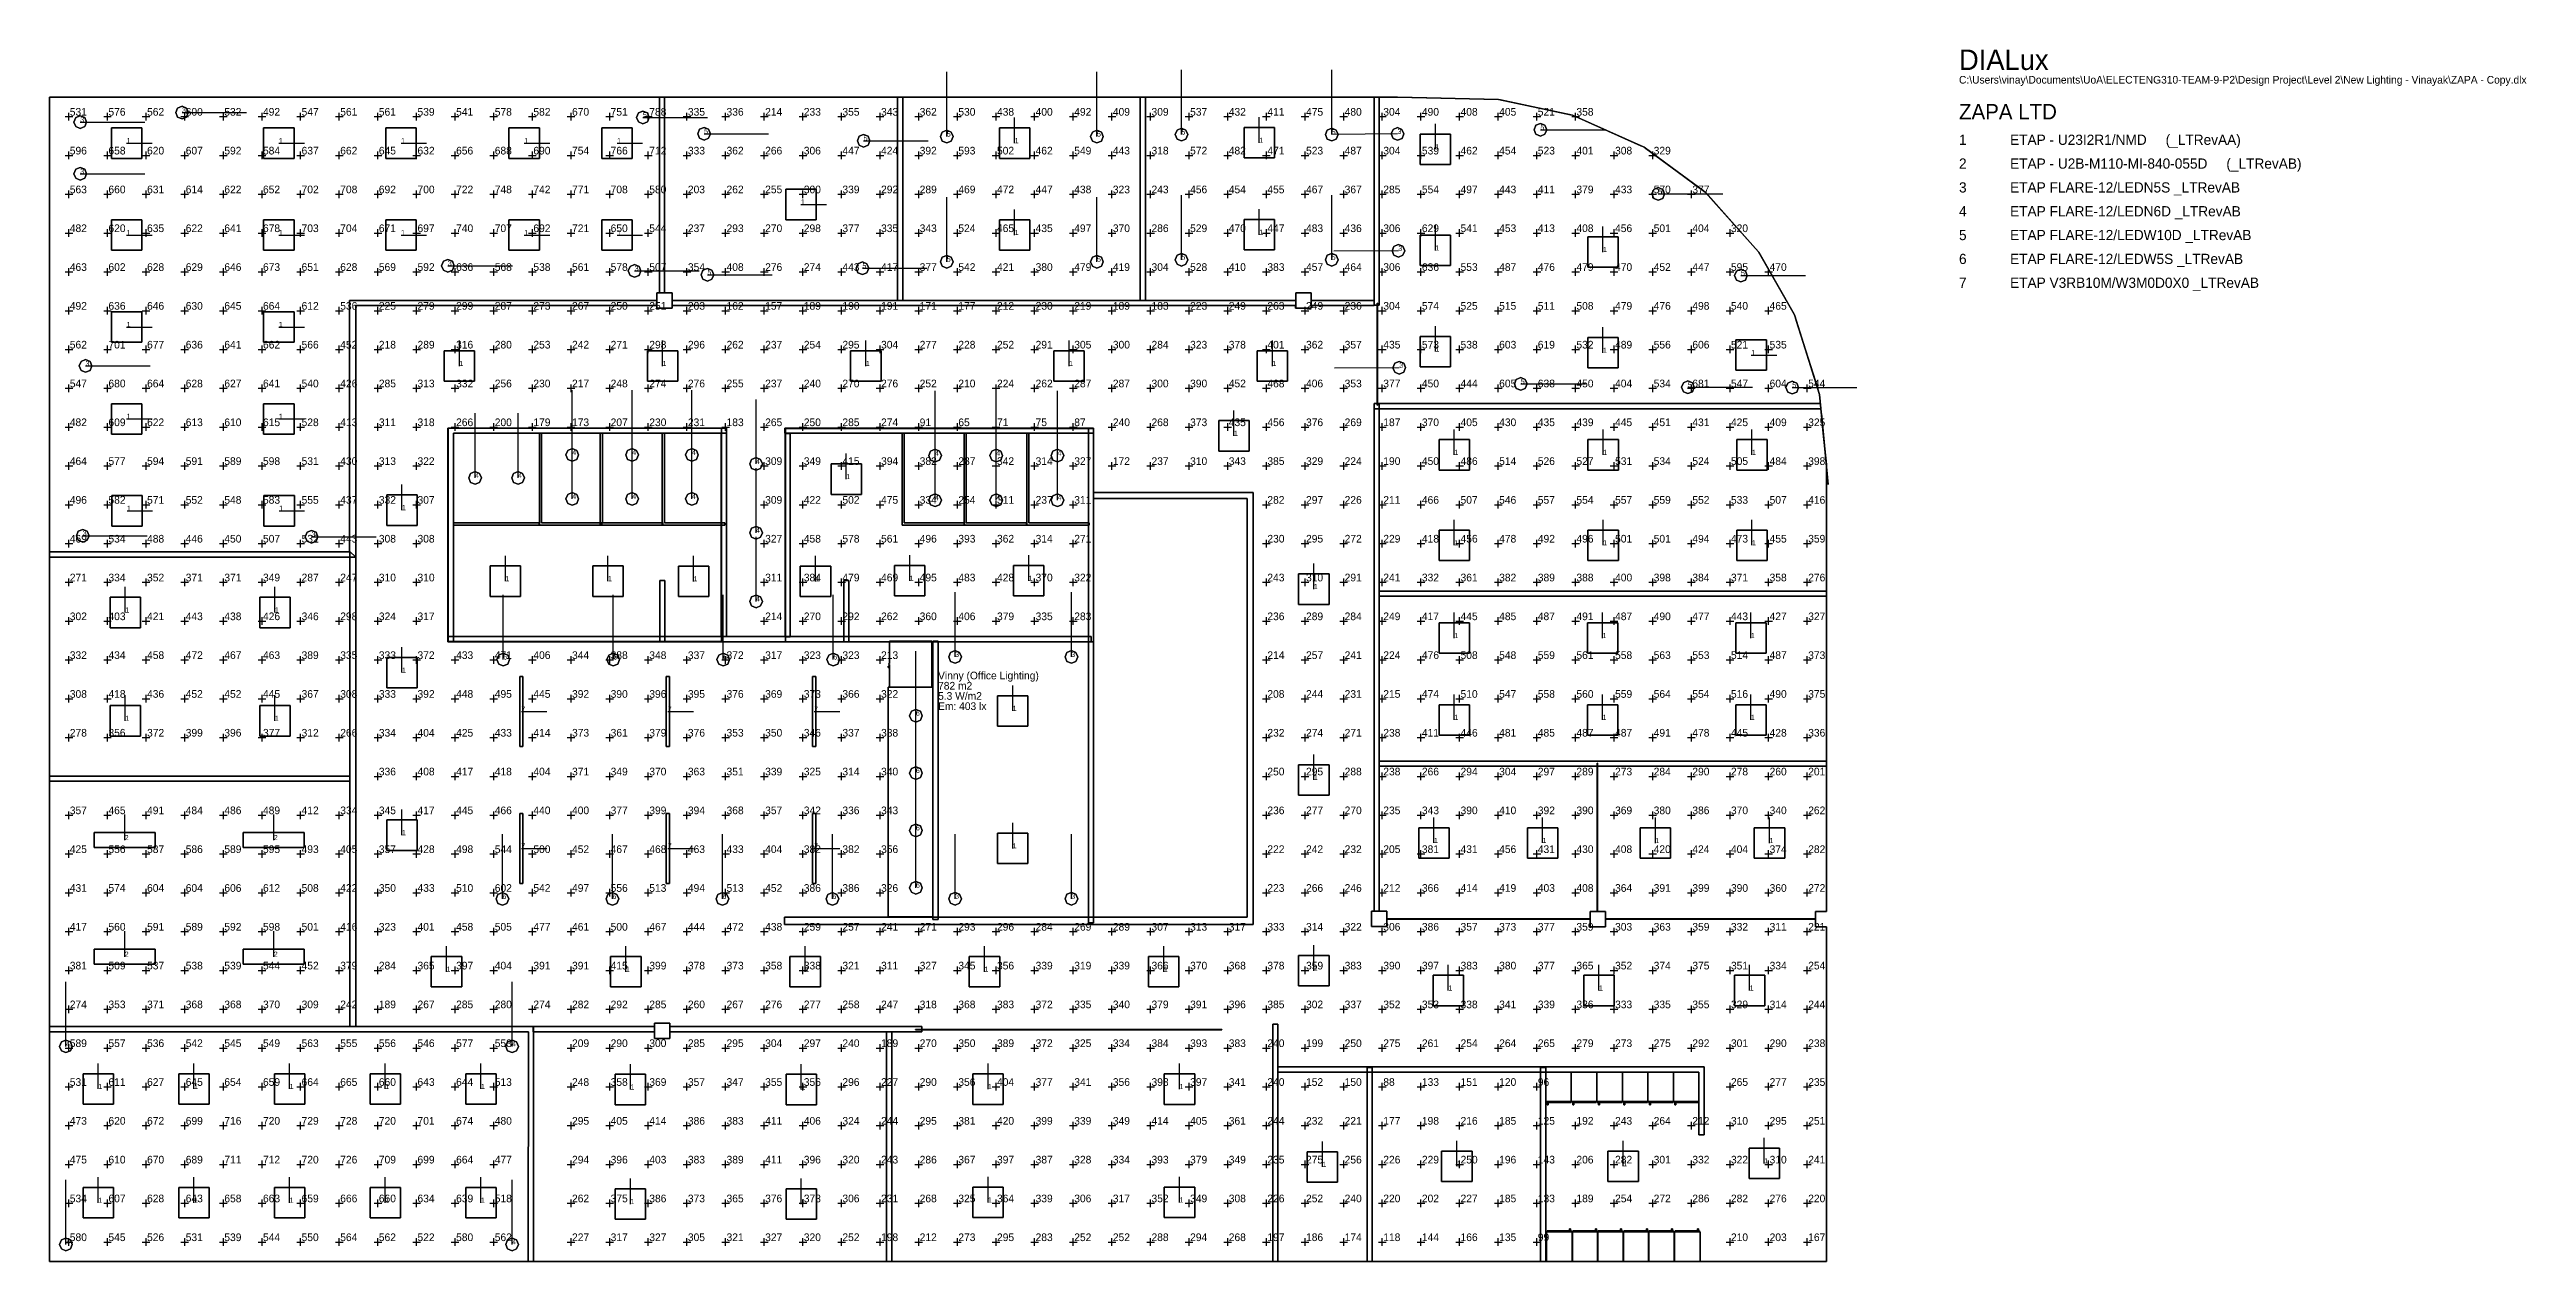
# Model space of a CAD drawing. Extents: x 0 to 48.5, y 0 to 23.7.
import ezdxf

# ---------------------------------------------------------------- set-up
doc = ezdxf.new("R2010")
doc.units = 0
doc.header["$MEASUREMENT"] = 0
for name, color, linetype in [('DLXDESCR', 7, 'Continuous'), ('DLXFURN', 5, 'Continuous'), ('DLXLUM', 2, 'Continuous'), ('DLXLUMEX', 2, 'Continuous'), ('DLXSCENE', 7, 'Continuous'), ('DLXSUM', 9, 'Continuous'), ('DLXVAL', 3, 'Continuous')]:
    doc.layers.add(name, color=color, linetype=linetype)

# ---------------------------------------------------------------- blocks, each defined once
blk = doc.blocks.new('*U0')
for p, q in [((0.298, 0.298), (-0.298, 0.298)), ((-0.298, 0.298), (-0.298, -0.298)), ((-0.298, 0.298), (-0.298, -0.298)), ((-0.298, -0.298), (-0.298, 0.298)), ((-0.298, 0.298), (-0.298, 0.298)), ((0.298, 0.298), (-0.298, 0.298)), ((-0.298, 0.298), (-0.298, 0.298)), ((-0.298, 0.298), (0.298, 0.298)), ((-0.298, -0.298), (-0.298, 0.298)), ((-0.298, 0.298), (0.298, 0.298)), ((0.298, -0.298), (0.298, 0.298)), ((0.298, 0.298), (0.298, 0.298)), ((0.298, -0.298), (0.298, 0.298)), ((0.298, 0.298), (0.298, 0.298)), ((0.298, 0.298), (0.298, -0.298)), ((0.298, 0.298), (0.298, -0.298)), ((-0.298, -0.298), (0.298, -0.298)), ((-0.298, -0.298), (-0.298, -0.298)), ((-0.298, -0.298), (0.298, -0.298)), ((0.298, -0.298), (-0.298, -0.298)), ((-0.298, -0.298), (-0.298, -0.298)), ((0.298, -0.298), (-0.298, -0.298)), ((0.298, -0.298), (0.298, -0.298)), ((0.298, -0.298), (0.298, -0.298))]:
    blk.add_line(p, q)
at = {"color": 1}
blk.add_line((0, 0), (0.5, 0), dxfattribs=at)
at = {"layer": 'DLXLUMEX', "color": 7}
blk.add_text('1', height=0.1, dxfattribs=at).set_placement((0, 0))
blk = doc.blocks.new('*U111')
for p, q in [((0.298, 0.298), (-0.298, 0.298)), ((-0.298, 0.298), (-0.298, -0.298)), ((-0.298, 0.298), (-0.298, -0.298)), ((-0.298, -0.298), (-0.298, 0.298)), ((-0.298, 0.298), (-0.298, 0.298)), ((0.298, 0.298), (-0.298, 0.298)), ((-0.298, 0.298), (-0.298, 0.298)), ((-0.298, 0.298), (0.298, 0.298)), ((-0.298, -0.298), (-0.298, 0.298)), ((-0.298, 0.298), (0.298, 0.298)), ((0.298, -0.298), (0.298, 0.298)), ((0.298, 0.298), (0.298, 0.298)), ((0.298, -0.298), (0.298, 0.298)), ((0.298, 0.298), (0.298, 0.298)), ((0.298, 0.298), (0.298, -0.298)), ((0.298, 0.298), (0.298, -0.298)), ((-0.298, -0.298), (0.298, -0.298)), ((-0.298, -0.298), (-0.298, -0.298)), ((-0.298, -0.298), (0.298, -0.298)), ((0.298, -0.298), (-0.298, -0.298)), ((-0.298, -0.298), (-0.298, -0.298)), ((0.298, -0.298), (-0.298, -0.298)), ((0.298, -0.298), (0.298, -0.298)), ((0.298, -0.298), (0.298, -0.298))]:
    blk.add_line(p, q)
at = {"color": 1}
blk.add_line((0, 0), (0.5, 0), dxfattribs=at)
at = {"layer": 'DLXLUMEX', "color": 7}
blk.add_text('1', height=0.1, dxfattribs=at).set_placement((0, 0))
blk = doc.blocks.new('*U169')
for p, q in [((0.298, 0.298), (-0.298, 0.298)), ((-0.298, 0.298), (-0.298, -0.298)), ((-0.298, 0.298), (-0.298, -0.298)), ((-0.298, -0.298), (-0.298, 0.298)), ((-0.298, 0.298), (-0.298, 0.298)), ((0.298, 0.298), (-0.298, 0.298)), ((-0.298, 0.298), (-0.298, 0.298)), ((-0.298, 0.298), (0.298, 0.298)), ((-0.298, -0.298), (-0.298, 0.298)), ((-0.298, 0.298), (0.298, 0.298)), ((0.298, -0.298), (0.298, 0.298)), ((0.298, 0.298), (0.298, 0.298)), ((0.298, -0.298), (0.298, 0.298)), ((0.298, 0.298), (0.298, 0.298)), ((0.298, 0.298), (0.298, -0.298)), ((0.298, 0.298), (0.298, -0.298)), ((-0.298, -0.298), (0.298, -0.298)), ((-0.298, -0.298), (-0.298, -0.298)), ((-0.298, -0.298), (0.298, -0.298)), ((0.298, -0.298), (-0.298, -0.298)), ((-0.298, -0.298), (-0.298, -0.298)), ((0.298, -0.298), (-0.298, -0.298)), ((0.298, -0.298), (0.298, -0.298)), ((0.298, -0.298), (0.298, -0.298))]:
    blk.add_line(p, q)
at = {"color": 1}
blk.add_line((0, 0), (0.5, 0), dxfattribs=at)
at = {"layer": 'DLXLUMEX', "color": 7}
blk.add_text('1', height=0.1, dxfattribs=at).set_placement((0, 0))
blk = doc.blocks.new('*U180')
for p, q in [((0.298, 0.298), (-0.298, 0.298)), ((-0.298, 0.298), (-0.298, -0.298)), ((-0.298, 0.298), (-0.298, -0.298)), ((-0.298, -0.298), (-0.298, 0.298)), ((-0.298, 0.298), (-0.298, 0.298)), ((0.298, 0.298), (-0.298, 0.298)), ((-0.298, 0.298), (-0.298, 0.298)), ((-0.298, 0.298), (0.298, 0.298)), ((-0.298, -0.298), (-0.298, 0.298)), ((-0.298, 0.298), (0.298, 0.298)), ((0.298, -0.298), (0.298, 0.298)), ((0.298, 0.298), (0.298, 0.298)), ((0.298, -0.298), (0.298, 0.298)), ((0.298, 0.298), (0.298, 0.298)), ((0.298, 0.298), (0.298, -0.298)), ((0.298, 0.298), (0.298, -0.298)), ((-0.298, -0.298), (0.298, -0.298)), ((-0.298, -0.298), (-0.298, -0.298)), ((-0.298, -0.298), (0.298, -0.298)), ((0.298, -0.298), (-0.298, -0.298)), ((-0.298, -0.298), (-0.298, -0.298)), ((0.298, -0.298), (-0.298, -0.298)), ((0.298, -0.298), (0.298, -0.298)), ((0.298, -0.298), (0.298, -0.298))]:
    blk.add_line(p, q)
at = {"color": 1}
blk.add_line((0, 0), (0.5, 0), dxfattribs=at)
at = {"layer": 'DLXLUMEX', "color": 7}
blk.add_text('1', height=0.1, dxfattribs=at).set_placement((0, 0))
blk = doc.blocks.new('*U191')
for p, q in [((0.298, 0.298), (-0.298, 0.298)), ((-0.298, 0.298), (-0.298, -0.298)), ((-0.298, 0.298), (-0.298, -0.298)), ((-0.298, -0.298), (-0.298, 0.298)), ((-0.298, 0.298), (-0.298, 0.298)), ((0.298, 0.298), (-0.298, 0.298)), ((-0.298, 0.298), (-0.298, 0.298)), ((-0.298, 0.298), (0.298, 0.298)), ((-0.298, -0.298), (-0.298, 0.298)), ((-0.298, 0.298), (0.298, 0.298)), ((0.298, -0.298), (0.298, 0.298)), ((0.298, 0.298), (0.298, 0.298)), ((0.298, -0.298), (0.298, 0.298)), ((0.298, 0.298), (0.298, 0.298)), ((0.298, 0.298), (0.298, -0.298)), ((0.298, 0.298), (0.298, -0.298)), ((-0.298, -0.298), (0.298, -0.298)), ((-0.298, -0.298), (-0.298, -0.298)), ((-0.298, -0.298), (0.298, -0.298)), ((0.298, -0.298), (-0.298, -0.298)), ((-0.298, -0.298), (-0.298, -0.298)), ((0.298, -0.298), (-0.298, -0.298)), ((0.298, -0.298), (0.298, -0.298)), ((0.298, -0.298), (0.298, -0.298))]:
    blk.add_line(p, q)
at = {"color": 1}
blk.add_line((0, 0), (0.5, 0), dxfattribs=at)
at = {"layer": 'DLXLUMEX', "color": 7}
blk.add_text('1', height=0.1, dxfattribs=at).set_placement((0, 0))
blk = doc.blocks.new('*U202')
for p, q in [((0.298, 0.298), (-0.298, 0.298)), ((-0.298, 0.298), (-0.298, -0.298)), ((-0.298, 0.298), (-0.298, -0.298)), ((-0.298, -0.298), (-0.298, 0.298)), ((-0.298, 0.298), (-0.298, 0.298)), ((0.298, 0.298), (-0.298, 0.298)), ((-0.298, 0.298), (-0.298, 0.298)), ((-0.298, 0.298), (0.298, 0.298)), ((-0.298, -0.298), (-0.298, 0.298)), ((-0.298, 0.298), (0.298, 0.298)), ((0.298, -0.298), (0.298, 0.298)), ((0.298, 0.298), (0.298, 0.298)), ((0.298, -0.298), (0.298, 0.298)), ((0.298, 0.298), (0.298, 0.298)), ((0.298, 0.298), (0.298, -0.298)), ((0.298, 0.298), (0.298, -0.298)), ((-0.298, -0.298), (0.298, -0.298)), ((-0.298, -0.298), (-0.298, -0.298)), ((-0.298, -0.298), (0.298, -0.298)), ((0.298, -0.298), (-0.298, -0.298)), ((-0.298, -0.298), (-0.298, -0.298)), ((0.298, -0.298), (-0.298, -0.298)), ((0.298, -0.298), (0.298, -0.298)), ((0.298, -0.298), (0.298, -0.298))]:
    blk.add_line(p, q)
at = {"color": 1}
blk.add_line((0, 0), (0.5, 0), dxfattribs=at)
at = {"layer": 'DLXLUMEX', "color": 7}
blk.add_text('1', height=0.1, dxfattribs=at).set_placement((0, 0))
blk = doc.blocks.new('*U213')
for p, q in [((0.298, 0.298), (-0.298, 0.298)), ((-0.298, 0.298), (-0.298, -0.298)), ((-0.298, 0.298), (-0.298, -0.298)), ((-0.298, -0.298), (-0.298, 0.298)), ((-0.298, 0.298), (-0.298, 0.298)), ((0.298, 0.298), (-0.298, 0.298)), ((-0.298, 0.298), (-0.298, 0.298)), ((-0.298, 0.298), (0.298, 0.298)), ((-0.298, -0.298), (-0.298, 0.298)), ((-0.298, 0.298), (0.298, 0.298)), ((0.298, -0.298), (0.298, 0.298)), ((0.298, 0.298), (0.298, 0.298)), ((0.298, -0.298), (0.298, 0.298)), ((0.298, 0.298), (0.298, 0.298)), ((0.298, 0.298), (0.298, -0.298)), ((0.298, 0.298), (0.298, -0.298)), ((-0.298, -0.298), (0.298, -0.298)), ((-0.298, -0.298), (-0.298, -0.298)), ((-0.298, -0.298), (0.298, -0.298)), ((0.298, -0.298), (-0.298, -0.298)), ((-0.298, -0.298), (-0.298, -0.298)), ((0.298, -0.298), (-0.298, -0.298)), ((0.298, -0.298), (0.298, -0.298)), ((0.298, -0.298), (0.298, -0.298))]:
    blk.add_line(p, q)
at = {"color": 1}
blk.add_line((0, 0), (0.5, 0), dxfattribs=at)
at = {"layer": 'DLXLUMEX', "color": 7}
blk.add_text('1', height=0.1, dxfattribs=at).set_placement((0, 0))
blk = doc.blocks.new('*U224')
for p, q in [((0.298, 0.298), (-0.298, 0.298)), ((-0.298, 0.298), (-0.298, -0.298)), ((-0.298, 0.298), (-0.298, -0.298)), ((-0.298, -0.298), (-0.298, 0.298)), ((-0.298, 0.298), (-0.298, 0.298)), ((0.298, 0.298), (-0.298, 0.298)), ((-0.298, 0.298), (-0.298, 0.298)), ((-0.298, 0.298), (0.298, 0.298)), ((-0.298, -0.298), (-0.298, 0.298)), ((-0.298, 0.298), (0.298, 0.298)), ((0.298, -0.298), (0.298, 0.298)), ((0.298, 0.298), (0.298, 0.298)), ((0.298, -0.298), (0.298, 0.298)), ((0.298, 0.298), (0.298, 0.298)), ((0.298, 0.298), (0.298, -0.298)), ((0.298, 0.298), (0.298, -0.298)), ((-0.298, -0.298), (0.298, -0.298)), ((-0.298, -0.298), (-0.298, -0.298)), ((-0.298, -0.298), (0.298, -0.298)), ((0.298, -0.298), (-0.298, -0.298)), ((-0.298, -0.298), (-0.298, -0.298)), ((0.298, -0.298), (-0.298, -0.298)), ((0.298, -0.298), (0.298, -0.298)), ((0.298, -0.298), (0.298, -0.298))]:
    blk.add_line(p, q)
at = {"color": 1}
blk.add_line((0, 0), (0.5, 0), dxfattribs=at)
at = {"layer": 'DLXLUMEX', "color": 7}
blk.add_text('1', height=0.1, dxfattribs=at).set_placement((0, 0))
blk = doc.blocks.new('*U235')
for p, q in [((0.298, 0.298), (-0.298, 0.298)), ((-0.298, 0.298), (-0.298, -0.298)), ((-0.298, 0.298), (-0.298, -0.298)), ((-0.298, -0.298), (-0.298, 0.298)), ((-0.298, 0.298), (-0.298, 0.298)), ((0.298, 0.298), (-0.298, 0.298)), ((-0.298, 0.298), (-0.298, 0.298)), ((-0.298, 0.298), (0.298, 0.298)), ((-0.298, -0.298), (-0.298, 0.298)), ((-0.298, 0.298), (0.298, 0.298)), ((0.298, -0.298), (0.298, 0.298)), ((0.298, 0.298), (0.298, 0.298)), ((0.298, -0.298), (0.298, 0.298)), ((0.298, 0.298), (0.298, 0.298)), ((0.298, 0.298), (0.298, -0.298)), ((0.298, 0.298), (0.298, -0.298)), ((-0.298, -0.298), (0.298, -0.298)), ((-0.298, -0.298), (-0.298, -0.298)), ((-0.298, -0.298), (0.298, -0.298)), ((0.298, -0.298), (-0.298, -0.298)), ((-0.298, -0.298), (-0.298, -0.298)), ((0.298, -0.298), (-0.298, -0.298)), ((0.298, -0.298), (0.298, -0.298)), ((0.298, -0.298), (0.298, -0.298))]:
    blk.add_line(p, q)
at = {"color": 1}
blk.add_line((0, 0), (0.5, 0), dxfattribs=at)
at = {"layer": 'DLXLUMEX', "color": 7}
blk.add_text('1', height=0.1, dxfattribs=at).set_placement((0, 0))
blk = doc.blocks.new('*U1')
for p, q in [((0.298, 0.298), (-0.298, 0.298)), ((-0.298, 0.298), (-0.298, -0.298)), ((-0.298, 0.298), (-0.298, -0.298)), ((-0.298, -0.298), (-0.298, 0.298)), ((-0.298, 0.298), (-0.298, 0.298)), ((0.298, 0.298), (-0.298, 0.298)), ((-0.298, 0.298), (-0.298, 0.298)), ((-0.298, 0.298), (0.298, 0.298)), ((-0.298, -0.298), (-0.298, 0.298)), ((-0.298, 0.298), (0.298, 0.298)), ((0.298, -0.298), (0.298, 0.298)), ((0.298, 0.298), (0.298, 0.298)), ((0.298, -0.298), (0.298, 0.298)), ((0.298, 0.298), (0.298, 0.298)), ((0.298, 0.298), (0.298, -0.298)), ((0.298, 0.298), (0.298, -0.298)), ((-0.298, -0.298), (0.298, -0.298)), ((-0.298, -0.298), (-0.298, -0.298)), ((-0.298, -0.298), (0.298, -0.298)), ((0.298, -0.298), (-0.298, -0.298)), ((-0.298, -0.298), (-0.298, -0.298)), ((0.298, -0.298), (-0.298, -0.298)), ((0.298, -0.298), (0.298, -0.298)), ((0.298, -0.298), (0.298, -0.298))]:
    blk.add_line(p, q)
at = {"color": 1}
blk.add_line((0, 0), (0.5, 0), dxfattribs=at)
at = {"layer": 'DLXLUMEX', "color": 7}
blk.add_text('1', height=0.1, dxfattribs=at).set_placement((0, 0))
blk = doc.blocks.new('*U12')
for p, q in [((0.298, 0.298), (-0.298, 0.298)), ((-0.298, 0.298), (-0.298, -0.298)), ((-0.298, 0.298), (-0.298, -0.298)), ((-0.298, -0.298), (-0.298, 0.298)), ((-0.298, 0.298), (-0.298, 0.298)), ((0.298, 0.298), (-0.298, 0.298)), ((-0.298, 0.298), (-0.298, 0.298)), ((-0.298, 0.298), (0.298, 0.298)), ((-0.298, -0.298), (-0.298, 0.298)), ((-0.298, 0.298), (0.298, 0.298)), ((0.298, -0.298), (0.298, 0.298)), ((0.298, 0.298), (0.298, 0.298)), ((0.298, -0.298), (0.298, 0.298)), ((0.298, 0.298), (0.298, 0.298)), ((0.298, 0.298), (0.298, -0.298)), ((0.298, 0.298), (0.298, -0.298)), ((-0.298, -0.298), (0.298, -0.298)), ((-0.298, -0.298), (-0.298, -0.298)), ((-0.298, -0.298), (0.298, -0.298)), ((0.298, -0.298), (-0.298, -0.298)), ((-0.298, -0.298), (-0.298, -0.298)), ((0.298, -0.298), (-0.298, -0.298)), ((0.298, -0.298), (0.298, -0.298)), ((0.298, -0.298), (0.298, -0.298))]:
    blk.add_line(p, q)
at = {"color": 1}
blk.add_line((0, 0), (0.5, 0), dxfattribs=at)
at = {"layer": 'DLXLUMEX', "color": 7}
blk.add_text('1', height=0.1, dxfattribs=at).set_placement((0, 0))
blk = doc.blocks.new('*U23')
for p, q in [((0.298, 0.298), (-0.298, 0.298)), ((-0.298, 0.298), (-0.298, -0.298)), ((-0.298, 0.298), (-0.298, -0.298)), ((-0.298, -0.298), (-0.298, 0.298)), ((-0.298, 0.298), (-0.298, 0.298)), ((0.298, 0.298), (-0.298, 0.298)), ((-0.298, 0.298), (-0.298, 0.298)), ((-0.298, 0.298), (0.298, 0.298)), ((-0.298, -0.298), (-0.298, 0.298)), ((-0.298, 0.298), (0.298, 0.298)), ((0.298, -0.298), (0.298, 0.298)), ((0.298, 0.298), (0.298, 0.298)), ((0.298, -0.298), (0.298, 0.298)), ((0.298, 0.298), (0.298, 0.298)), ((0.298, 0.298), (0.298, -0.298)), ((0.298, 0.298), (0.298, -0.298)), ((-0.298, -0.298), (0.298, -0.298)), ((-0.298, -0.298), (-0.298, -0.298)), ((-0.298, -0.298), (0.298, -0.298)), ((0.298, -0.298), (-0.298, -0.298)), ((-0.298, -0.298), (-0.298, -0.298)), ((0.298, -0.298), (-0.298, -0.298)), ((0.298, -0.298), (0.298, -0.298)), ((0.298, -0.298), (0.298, -0.298))]:
    blk.add_line(p, q)
at = {"color": 1}
blk.add_line((0, 0), (0.5, 0), dxfattribs=at)
at = {"layer": 'DLXLUMEX', "color": 7}
blk.add_text('1', height=0.1, dxfattribs=at).set_placement((0, 0))
blk = doc.blocks.new('*U34')
for p, q in [((0.298, 0.298), (-0.298, 0.298)), ((-0.298, 0.298), (-0.298, -0.298)), ((-0.298, 0.298), (-0.298, -0.298)), ((-0.298, -0.298), (-0.298, 0.298)), ((-0.298, 0.298), (-0.298, 0.298)), ((0.298, 0.298), (-0.298, 0.298)), ((-0.298, 0.298), (-0.298, 0.298)), ((-0.298, 0.298), (0.298, 0.298)), ((-0.298, -0.298), (-0.298, 0.298)), ((-0.298, 0.298), (0.298, 0.298)), ((0.298, -0.298), (0.298, 0.298)), ((0.298, 0.298), (0.298, 0.298)), ((0.298, -0.298), (0.298, 0.298)), ((0.298, 0.298), (0.298, 0.298)), ((0.298, 0.298), (0.298, -0.298)), ((0.298, 0.298), (0.298, -0.298)), ((-0.298, -0.298), (0.298, -0.298)), ((-0.298, -0.298), (-0.298, -0.298)), ((-0.298, -0.298), (0.298, -0.298)), ((0.298, -0.298), (-0.298, -0.298)), ((-0.298, -0.298), (-0.298, -0.298)), ((0.298, -0.298), (-0.298, -0.298)), ((0.298, -0.298), (0.298, -0.298)), ((0.298, -0.298), (0.298, -0.298))]:
    blk.add_line(p, q)
at = {"color": 1}
blk.add_line((0, 0), (0.5, 0), dxfattribs=at)
at = {"layer": 'DLXLUMEX', "color": 7}
blk.add_text('1', height=0.1, dxfattribs=at).set_placement((0, 0))
blk = doc.blocks.new('*U45')
for p, q in [((0.298, 0.298), (-0.298, 0.298)), ((-0.298, 0.298), (-0.298, -0.298)), ((-0.298, 0.298), (-0.298, -0.298)), ((-0.298, -0.298), (-0.298, 0.298)), ((-0.298, 0.298), (-0.298, 0.298)), ((0.298, 0.298), (-0.298, 0.298)), ((-0.298, 0.298), (-0.298, 0.298)), ((-0.298, 0.298), (0.298, 0.298)), ((-0.298, -0.298), (-0.298, 0.298)), ((-0.298, 0.298), (0.298, 0.298)), ((0.298, -0.298), (0.298, 0.298)), ((0.298, 0.298), (0.298, 0.298)), ((0.298, -0.298), (0.298, 0.298)), ((0.298, 0.298), (0.298, 0.298)), ((0.298, 0.298), (0.298, -0.298)), ((0.298, 0.298), (0.298, -0.298)), ((-0.298, -0.298), (0.298, -0.298)), ((-0.298, -0.298), (-0.298, -0.298)), ((-0.298, -0.298), (0.298, -0.298)), ((0.298, -0.298), (-0.298, -0.298)), ((-0.298, -0.298), (-0.298, -0.298)), ((0.298, -0.298), (-0.298, -0.298)), ((0.298, -0.298), (0.298, -0.298)), ((0.298, -0.298), (0.298, -0.298))]:
    blk.add_line(p, q)
at = {"color": 1}
blk.add_line((0, 0), (0.5, 0), dxfattribs=at)
at = {"layer": 'DLXLUMEX', "color": 7}
blk.add_text('1', height=0.1, dxfattribs=at).set_placement((0, 0))
blk = doc.blocks.new('*U56')
for p, q in [((0.298, 0.298), (-0.298, 0.298)), ((-0.298, 0.298), (-0.298, -0.298)), ((-0.298, 0.298), (-0.298, -0.298)), ((-0.298, -0.298), (-0.298, 0.298)), ((-0.298, 0.298), (-0.298, 0.298)), ((0.298, 0.298), (-0.298, 0.298)), ((-0.298, 0.298), (-0.298, 0.298)), ((-0.298, 0.298), (0.298, 0.298)), ((-0.298, -0.298), (-0.298, 0.298)), ((-0.298, 0.298), (0.298, 0.298)), ((0.298, -0.298), (0.298, 0.298)), ((0.298, 0.298), (0.298, 0.298)), ((0.298, -0.298), (0.298, 0.298)), ((0.298, 0.298), (0.298, 0.298)), ((0.298, 0.298), (0.298, -0.298)), ((0.298, 0.298), (0.298, -0.298)), ((-0.298, -0.298), (0.298, -0.298)), ((-0.298, -0.298), (-0.298, -0.298)), ((-0.298, -0.298), (0.298, -0.298)), ((0.298, -0.298), (-0.298, -0.298)), ((-0.298, -0.298), (-0.298, -0.298)), ((0.298, -0.298), (-0.298, -0.298)), ((0.298, -0.298), (0.298, -0.298)), ((0.298, -0.298), (0.298, -0.298))]:
    blk.add_line(p, q)
at = {"color": 1}
blk.add_line((0, 0), (0.5, 0), dxfattribs=at)
at = {"layer": 'DLXLUMEX', "color": 7}
blk.add_text('1', height=0.1, dxfattribs=at).set_placement((0, 0))
blk = doc.blocks.new('*U67')
for p, q in [((0.298, 0.298), (-0.298, 0.298)), ((-0.298, 0.298), (-0.298, -0.298)), ((-0.298, 0.298), (-0.298, -0.298)), ((-0.298, -0.298), (-0.298, 0.298)), ((-0.298, 0.298), (-0.298, 0.298)), ((0.298, 0.298), (-0.298, 0.298)), ((-0.298, 0.298), (-0.298, 0.298)), ((-0.298, 0.298), (0.298, 0.298)), ((-0.298, -0.298), (-0.298, 0.298)), ((-0.298, 0.298), (0.298, 0.298)), ((0.298, -0.298), (0.298, 0.298)), ((0.298, 0.298), (0.298, 0.298)), ((0.298, -0.298), (0.298, 0.298)), ((0.298, 0.298), (0.298, 0.298)), ((0.298, 0.298), (0.298, -0.298)), ((0.298, 0.298), (0.298, -0.298)), ((-0.298, -0.298), (0.298, -0.298)), ((-0.298, -0.298), (-0.298, -0.298)), ((-0.298, -0.298), (0.298, -0.298)), ((0.298, -0.298), (-0.298, -0.298)), ((-0.298, -0.298), (-0.298, -0.298)), ((0.298, -0.298), (-0.298, -0.298)), ((0.298, -0.298), (0.298, -0.298)), ((0.298, -0.298), (0.298, -0.298))]:
    blk.add_line(p, q)
at = {"color": 1}
blk.add_line((0, 0), (0.5, 0), dxfattribs=at)
at = {"layer": 'DLXLUMEX', "color": 7}
blk.add_text('1', height=0.1, dxfattribs=at).set_placement((0, 0))
blk = doc.blocks.new('*U78')
for p, q in [((-0.124, 0), (-0.088, 0.088)), ((-0.088, 0.088), (-0.124, 0)), ((-0.088, 0.088), (-0.124, 0)), ((-0.124, 0), (-0.088, 0.088)), ((-0.088, -0.088), (-0.124, 0)), ((-0.124, 0), (-0.088, -0.088)), ((-0.124, 0), (-0.124, 0)), ((-0.124, 0), (-0.088, -0.088)), ((-0.088, -0.088), (-0.124, 0)), ((-0.124, 0), (-0.124, 0)), ((-0.088, 0.088), (0, 0.124)), ((0, 0.124), (-0.088, 0.088)), ((0, 0.124), (-0.088, 0.088)), ((-0.088, 0.088), (0, 0.124)), ((-0.088, 0.088), (-0.088, 0.088)), ((-0.088, 0.088), (-0.088, 0.088)), ((0, 0.124), (0.088, 0.088)), ((0.088, 0.088), (0, 0.124)), ((0, 0.124), (0, 0.124)), ((0.088, 0.088), (0, 0.124)), ((0, 0.124), (0, 0.124)), ((0, 0.124), (0.088, 0.088)), ((0.088, 0.088), (0.124, 0)), ((0.124, 0), (0.088, 0.088)), ((0.088, 0.088), (0.088, 0.088)), ((0.124, 0), (0.088, 0.088)), ((0.088, 0.088), (0.088, 0.088)), ((0.088, 0.088), (0.124, 0)), ((0.124, 0), (0.088, -0.088)), ((0.088, -0.088), (0.124, 0)), ((0.088, -0.088), (0.124, 0)), ((0.124, 0), (0.088, -0.088)), ((0.124, 0), (0.124, 0)), ((0.124, 0), (0.124, 0)), ((0, -0.124), (-0.088, -0.088)), ((-0.088, -0.088), (0, -0.124)), ((-0.088, -0.088), (-0.088, -0.088)), ((-0.088, -0.088), (0, -0.124)), ((0, -0.124), (-0.088, -0.088)), ((-0.088, -0.088), (-0.088, -0.088)), ((0.088, -0.088), (0, -0.124)), ((0, -0.124), (0.088, -0.088)), ((0, -0.124), (0.088, -0.088)), ((0.088, -0.088), (0, -0.124)), ((0, -0.124), (0, -0.124)), ((0, -0.124), (0, -0.124)), ((0.088, -0.088), (0.088, -0.088)), ((0.088, -0.088), (0.088, -0.088))]:
    blk.add_line(p, q)
at = {"color": 1}
blk.add_line((0, 0), (1.265, 0), dxfattribs=at)
at = {"layer": 'DLXLUMEX', "color": 7}
blk.add_text('3', height=0.1, dxfattribs=at).set_placement((0, 0))
blk = doc.blocks.new('*U89')
for p, q in [((-0.124, 0), (-0.088, 0.088)), ((-0.088, 0.088), (-0.124, 0)), ((-0.088, 0.088), (-0.124, 0)), ((-0.124, 0), (-0.088, 0.088)), ((-0.088, -0.088), (-0.124, 0)), ((-0.124, 0), (-0.088, -0.088)), ((-0.124, 0), (-0.124, 0)), ((-0.124, 0), (-0.088, -0.088)), ((-0.088, -0.088), (-0.124, 0)), ((-0.124, 0), (-0.124, 0)), ((-0.088, 0.088), (0, 0.124)), ((0, 0.124), (-0.088, 0.088)), ((0, 0.124), (-0.088, 0.088)), ((-0.088, 0.088), (0, 0.124)), ((-0.088, 0.088), (-0.088, 0.088)), ((-0.088, 0.088), (-0.088, 0.088)), ((0, 0.124), (0.088, 0.088)), ((0.088, 0.088), (0, 0.124)), ((0, 0.124), (0, 0.124)), ((0.088, 0.088), (0, 0.124)), ((0, 0.124), (0, 0.124)), ((0, 0.124), (0.088, 0.088)), ((0.088, 0.088), (0.124, 0)), ((0.124, 0), (0.088, 0.088)), ((0.088, 0.088), (0.088, 0.088)), ((0.124, 0), (0.088, 0.088)), ((0.088, 0.088), (0.088, 0.088)), ((0.088, 0.088), (0.124, 0)), ((0.124, 0), (0.088, -0.088)), ((0.088, -0.088), (0.124, 0)), ((0.088, -0.088), (0.124, 0)), ((0.124, 0), (0.088, -0.088)), ((0.124, 0), (0.124, 0)), ((0.124, 0), (0.124, 0)), ((0, -0.124), (-0.088, -0.088)), ((-0.088, -0.088), (0, -0.124)), ((-0.088, -0.088), (-0.088, -0.088)), ((-0.088, -0.088), (0, -0.124)), ((0, -0.124), (-0.088, -0.088)), ((-0.088, -0.088), (-0.088, -0.088)), ((0.088, -0.088), (0, -0.124)), ((0, -0.124), (0.088, -0.088)), ((0, -0.124), (0.088, -0.088)), ((0.088, -0.088), (0, -0.124)), ((0, -0.124), (0, -0.124)), ((0, -0.124), (0, -0.124)), ((0.088, -0.088), (0.088, -0.088)), ((0.088, -0.088), (0.088, -0.088))]:
    blk.add_line(p, q)
at = {"color": 1}
blk.add_line((0, 0), (1.265, 0), dxfattribs=at)
at = {"layer": 'DLXLUMEX', "color": 7}
blk.add_text('3', height=0.1, dxfattribs=at).set_placement((0, 0))
blk = doc.blocks.new('*U100')
for p, q in [((-0.124, 0), (-0.088, 0.088)), ((-0.088, 0.088), (-0.124, 0)), ((-0.088, 0.088), (-0.124, 0)), ((-0.124, 0), (-0.088, 0.088)), ((-0.088, -0.088), (-0.124, 0)), ((-0.124, 0), (-0.088, -0.088)), ((-0.124, 0), (-0.124, 0)), ((-0.124, 0), (-0.088, -0.088)), ((-0.088, -0.088), (-0.124, 0)), ((-0.124, 0), (-0.124, 0)), ((-0.088, 0.088), (0, 0.124)), ((0, 0.124), (-0.088, 0.088)), ((0, 0.124), (-0.088, 0.088)), ((-0.088, 0.088), (0, 0.124)), ((-0.088, 0.088), (-0.088, 0.088)), ((-0.088, 0.088), (-0.088, 0.088)), ((0, 0.124), (0.088, 0.088)), ((0.088, 0.088), (0, 0.124)), ((0, 0.124), (0, 0.124)), ((0.088, 0.088), (0, 0.124)), ((0, 0.124), (0, 0.124)), ((0, 0.124), (0.088, 0.088)), ((0.088, 0.088), (0.124, 0)), ((0.124, 0), (0.088, 0.088)), ((0.088, 0.088), (0.088, 0.088)), ((0.124, 0), (0.088, 0.088)), ((0.088, 0.088), (0.088, 0.088)), ((0.088, 0.088), (0.124, 0)), ((0.124, 0), (0.088, -0.088)), ((0.088, -0.088), (0.124, 0)), ((0.088, -0.088), (0.124, 0)), ((0.124, 0), (0.088, -0.088)), ((0.124, 0), (0.124, 0)), ((0.124, 0), (0.124, 0)), ((0, -0.124), (-0.088, -0.088)), ((-0.088, -0.088), (0, -0.124)), ((-0.088, -0.088), (-0.088, -0.088)), ((-0.088, -0.088), (0, -0.124)), ((0, -0.124), (-0.088, -0.088)), ((-0.088, -0.088), (-0.088, -0.088)), ((0.088, -0.088), (0, -0.124)), ((0, -0.124), (0.088, -0.088)), ((0, -0.124), (0.088, -0.088)), ((0.088, -0.088), (0, -0.124)), ((0, -0.124), (0, -0.124)), ((0, -0.124), (0, -0.124)), ((0.088, -0.088), (0.088, -0.088)), ((0.088, -0.088), (0.088, -0.088))]:
    blk.add_line(p, q)
at = {"color": 1}
blk.add_line((0, 0), (1.265, 0), dxfattribs=at)
at = {"layer": 'DLXLUMEX', "color": 7}
blk.add_text('3', height=0.1, dxfattribs=at).set_placement((0, 0))
blk = doc.blocks.new('*U112')
for p, q in [((-0.124, 0), (-0.088, 0.088)), ((-0.088, 0.088), (-0.124, 0)), ((-0.088, 0.088), (-0.124, 0)), ((-0.124, 0), (-0.088, 0.088)), ((-0.088, -0.088), (-0.124, 0)), ((-0.124, 0), (-0.088, -0.088)), ((-0.124, 0), (-0.124, 0)), ((-0.124, 0), (-0.088, -0.088)), ((-0.088, -0.088), (-0.124, 0)), ((-0.124, 0), (-0.124, 0)), ((-0.088, 0.088), (0, 0.124)), ((0, 0.124), (-0.088, 0.088)), ((0, 0.124), (-0.088, 0.088)), ((-0.088, 0.088), (0, 0.124)), ((-0.088, 0.088), (-0.088, 0.088)), ((-0.088, 0.088), (-0.088, 0.088)), ((0, 0.124), (0.088, 0.088)), ((0.088, 0.088), (0, 0.124)), ((0, 0.124), (0, 0.124)), ((0.088, 0.088), (0, 0.124)), ((0, 0.124), (0, 0.124)), ((0, 0.124), (0.088, 0.088)), ((0.088, 0.088), (0.124, 0)), ((0.124, 0), (0.088, 0.088)), ((0.088, 0.088), (0.088, 0.088)), ((0.124, 0), (0.088, 0.088)), ((0.088, 0.088), (0.088, 0.088)), ((0.088, 0.088), (0.124, 0)), ((0.124, 0), (0.088, -0.088)), ((0.088, -0.088), (0.124, 0)), ((0.088, -0.088), (0.124, 0)), ((0.124, 0), (0.088, -0.088)), ((0.124, 0), (0.124, 0)), ((0.124, 0), (0.124, 0)), ((0, -0.124), (-0.088, -0.088)), ((-0.088, -0.088), (0, -0.124)), ((-0.088, -0.088), (-0.088, -0.088)), ((-0.088, -0.088), (0, -0.124)), ((0, -0.124), (-0.088, -0.088)), ((-0.088, -0.088), (-0.088, -0.088)), ((0.088, -0.088), (0, -0.124)), ((0, -0.124), (0.088, -0.088)), ((0, -0.124), (0.088, -0.088)), ((0.088, -0.088), (0, -0.124)), ((0, -0.124), (0, -0.124)), ((0, -0.124), (0, -0.124)), ((0.088, -0.088), (0.088, -0.088)), ((0.088, -0.088), (0.088, -0.088))]:
    blk.add_line(p, q)
at = {"color": 1}
blk.add_line((0, 0), (1.265, 0), dxfattribs=at)
at = {"layer": 'DLXLUMEX', "color": 7}
blk.add_text('3', height=0.1, dxfattribs=at).set_placement((0, 0))
blk = doc.blocks.new('*U123')
for p, q in [((-0.124, 0), (-0.088, 0.088)), ((-0.088, 0.088), (-0.124, 0)), ((-0.088, 0.088), (-0.124, 0)), ((-0.124, 0), (-0.088, 0.088)), ((-0.088, -0.088), (-0.124, 0)), ((-0.124, 0), (-0.088, -0.088)), ((-0.124, 0), (-0.124, 0)), ((-0.124, 0), (-0.088, -0.088)), ((-0.088, -0.088), (-0.124, 0)), ((-0.124, 0), (-0.124, 0)), ((-0.088, 0.088), (0, 0.124)), ((0, 0.124), (-0.088, 0.088)), ((0, 0.124), (-0.088, 0.088)), ((-0.088, 0.088), (0, 0.124)), ((-0.088, 0.088), (-0.088, 0.088)), ((-0.088, 0.088), (-0.088, 0.088)), ((0, 0.124), (0.088, 0.088)), ((0.088, 0.088), (0, 0.124)), ((0, 0.124), (0, 0.124)), ((0.088, 0.088), (0, 0.124)), ((0, 0.124), (0, 0.124)), ((0, 0.124), (0.088, 0.088)), ((0.088, 0.088), (0.124, 0)), ((0.124, 0), (0.088, 0.088)), ((0.088, 0.088), (0.088, 0.088)), ((0.124, 0), (0.088, 0.088)), ((0.088, 0.088), (0.088, 0.088)), ((0.088, 0.088), (0.124, 0)), ((0.124, 0), (0.088, -0.088)), ((0.088, -0.088), (0.124, 0)), ((0.088, -0.088), (0.124, 0)), ((0.124, 0), (0.088, -0.088)), ((0.124, 0), (0.124, 0)), ((0.124, 0), (0.124, 0)), ((0, -0.124), (-0.088, -0.088)), ((-0.088, -0.088), (0, -0.124)), ((-0.088, -0.088), (-0.088, -0.088)), ((-0.088, -0.088), (0, -0.124)), ((0, -0.124), (-0.088, -0.088)), ((-0.088, -0.088), (-0.088, -0.088)), ((0.088, -0.088), (0, -0.124)), ((0, -0.124), (0.088, -0.088)), ((0, -0.124), (0.088, -0.088)), ((0.088, -0.088), (0, -0.124)), ((0, -0.124), (0, -0.124)), ((0, -0.124), (0, -0.124)), ((0.088, -0.088), (0.088, -0.088)), ((0.088, -0.088), (0.088, -0.088))]:
    blk.add_line(p, q)
at = {"color": 1}
blk.add_line((0, 0), (1.265, 0), dxfattribs=at)
at = {"layer": 'DLXLUMEX', "color": 7}
blk.add_text('3', height=0.1, dxfattribs=at).set_placement((0, 0))
blk = doc.blocks.new('*U134')
for p, q in [((-0.124, 0), (-0.088, 0.088)), ((-0.088, 0.088), (-0.124, 0)), ((-0.088, 0.088), (-0.124, 0)), ((-0.124, 0), (-0.088, 0.088)), ((-0.088, -0.088), (-0.124, 0)), ((-0.124, 0), (-0.088, -0.088)), ((-0.124, 0), (-0.124, 0)), ((-0.124, 0), (-0.088, -0.088)), ((-0.088, -0.088), (-0.124, 0)), ((-0.124, 0), (-0.124, 0)), ((-0.088, 0.088), (0, 0.124)), ((0, 0.124), (-0.088, 0.088)), ((0, 0.124), (-0.088, 0.088)), ((-0.088, 0.088), (0, 0.124)), ((-0.088, 0.088), (-0.088, 0.088)), ((-0.088, 0.088), (-0.088, 0.088)), ((0, 0.124), (0.088, 0.088)), ((0.088, 0.088), (0, 0.124)), ((0, 0.124), (0, 0.124)), ((0.088, 0.088), (0, 0.124)), ((0, 0.124), (0, 0.124)), ((0, 0.124), (0.088, 0.088)), ((0.088, 0.088), (0.124, 0)), ((0.124, 0), (0.088, 0.088)), ((0.088, 0.088), (0.088, 0.088)), ((0.124, 0), (0.088, 0.088)), ((0.088, 0.088), (0.088, 0.088)), ((0.088, 0.088), (0.124, 0)), ((0.124, 0), (0.088, -0.088)), ((0.088, -0.088), (0.124, 0)), ((0.088, -0.088), (0.124, 0)), ((0.124, 0), (0.088, -0.088)), ((0.124, 0), (0.124, 0)), ((0.124, 0), (0.124, 0)), ((0, -0.124), (-0.088, -0.088)), ((-0.088, -0.088), (0, -0.124)), ((-0.088, -0.088), (-0.088, -0.088)), ((-0.088, -0.088), (0, -0.124)), ((0, -0.124), (-0.088, -0.088)), ((-0.088, -0.088), (-0.088, -0.088)), ((0.088, -0.088), (0, -0.124)), ((0, -0.124), (0.088, -0.088)), ((0, -0.124), (0.088, -0.088)), ((0.088, -0.088), (0, -0.124)), ((0, -0.124), (0, -0.124)), ((0, -0.124), (0, -0.124)), ((0.088, -0.088), (0.088, -0.088)), ((0.088, -0.088), (0.088, -0.088))]:
    blk.add_line(p, q)
at = {"color": 1}
blk.add_line((0, 0), (1.265, 0), dxfattribs=at)
at = {"layer": 'DLXLUMEX', "color": 7}
blk.add_text('5', height=0.1, dxfattribs=at).set_placement((0, 0))
blk = doc.blocks.new('*U145')
for p, q in [((-0.124, 0), (-0.088, 0.088)), ((-0.088, 0.088), (-0.124, 0)), ((-0.088, 0.088), (-0.124, 0)), ((-0.124, 0), (-0.088, 0.088)), ((-0.088, -0.088), (-0.124, 0)), ((-0.124, 0), (-0.088, -0.088)), ((-0.124, 0), (-0.124, 0)), ((-0.124, 0), (-0.088, -0.088)), ((-0.088, -0.088), (-0.124, 0)), ((-0.124, 0), (-0.124, 0)), ((-0.088, 0.088), (0, 0.124)), ((0, 0.124), (-0.088, 0.088)), ((0, 0.124), (-0.088, 0.088)), ((-0.088, 0.088), (0, 0.124)), ((-0.088, 0.088), (-0.088, 0.088)), ((-0.088, 0.088), (-0.088, 0.088)), ((0, 0.124), (0.088, 0.088)), ((0.088, 0.088), (0, 0.124)), ((0, 0.124), (0, 0.124)), ((0.088, 0.088), (0, 0.124)), ((0, 0.124), (0, 0.124)), ((0, 0.124), (0.088, 0.088)), ((0.088, 0.088), (0.124, 0)), ((0.124, 0), (0.088, 0.088)), ((0.088, 0.088), (0.088, 0.088)), ((0.124, 0), (0.088, 0.088)), ((0.088, 0.088), (0.088, 0.088)), ((0.088, 0.088), (0.124, 0)), ((0.124, 0), (0.088, -0.088)), ((0.088, -0.088), (0.124, 0)), ((0.088, -0.088), (0.124, 0)), ((0.124, 0), (0.088, -0.088)), ((0.124, 0), (0.124, 0)), ((0.124, 0), (0.124, 0)), ((0, -0.124), (-0.088, -0.088)), ((-0.088, -0.088), (0, -0.124)), ((-0.088, -0.088), (-0.088, -0.088)), ((-0.088, -0.088), (0, -0.124)), ((0, -0.124), (-0.088, -0.088)), ((-0.088, -0.088), (-0.088, -0.088)), ((0.088, -0.088), (0, -0.124)), ((0, -0.124), (0.088, -0.088)), ((0, -0.124), (0.088, -0.088)), ((0.088, -0.088), (0, -0.124)), ((0, -0.124), (0, -0.124)), ((0, -0.124), (0, -0.124)), ((0.088, -0.088), (0.088, -0.088)), ((0.088, -0.088), (0.088, -0.088))]:
    blk.add_line(p, q)
at = {"color": 1}
blk.add_line((0, 0), (1.265, 0), dxfattribs=at)
at = {"layer": 'DLXLUMEX', "color": 7}
blk.add_text('3', height=0.1, dxfattribs=at).set_placement((0, 0))
blk = doc.blocks.new('*U156')
for p, q in [((-0.124, 0), (-0.088, 0.088)), ((-0.088, 0.088), (-0.124, 0)), ((-0.088, 0.088), (-0.124, 0)), ((-0.124, 0), (-0.088, 0.088)), ((-0.088, -0.088), (-0.124, 0)), ((-0.124, 0), (-0.088, -0.088)), ((-0.124, 0), (-0.124, 0)), ((-0.124, 0), (-0.088, -0.088)), ((-0.088, -0.088), (-0.124, 0)), ((-0.124, 0), (-0.124, 0)), ((-0.088, 0.088), (0, 0.124)), ((0, 0.124), (-0.088, 0.088)), ((0, 0.124), (-0.088, 0.088)), ((-0.088, 0.088), (0, 0.124)), ((-0.088, 0.088), (-0.088, 0.088)), ((-0.088, 0.088), (-0.088, 0.088)), ((0, 0.124), (0.088, 0.088)), ((0.088, 0.088), (0, 0.124)), ((0, 0.124), (0, 0.124)), ((0.088, 0.088), (0, 0.124)), ((0, 0.124), (0, 0.124)), ((0, 0.124), (0.088, 0.088)), ((0.088, 0.088), (0.124, 0)), ((0.124, 0), (0.088, 0.088)), ((0.088, 0.088), (0.088, 0.088)), ((0.124, 0), (0.088, 0.088)), ((0.088, 0.088), (0.088, 0.088)), ((0.088, 0.088), (0.124, 0)), ((0.124, 0), (0.088, -0.088)), ((0.088, -0.088), (0.124, 0)), ((0.088, -0.088), (0.124, 0)), ((0.124, 0), (0.088, -0.088)), ((0.124, 0), (0.124, 0)), ((0.124, 0), (0.124, 0)), ((0, -0.124), (-0.088, -0.088)), ((-0.088, -0.088), (0, -0.124)), ((-0.088, -0.088), (-0.088, -0.088)), ((-0.088, -0.088), (0, -0.124)), ((0, -0.124), (-0.088, -0.088)), ((-0.088, -0.088), (-0.088, -0.088)), ((0.088, -0.088), (0, -0.124)), ((0, -0.124), (0.088, -0.088)), ((0, -0.124), (0.088, -0.088)), ((0.088, -0.088), (0, -0.124)), ((0, -0.124), (0, -0.124)), ((0, -0.124), (0, -0.124)), ((0.088, -0.088), (0.088, -0.088)), ((0.088, -0.088), (0.088, -0.088))]:
    blk.add_line(p, q)
at = {"color": 1}
blk.add_line((0, 0), (1.265, 0), dxfattribs=at)
at = {"layer": 'DLXLUMEX', "color": 7}
blk.add_text('3', height=0.1, dxfattribs=at).set_placement((0, 0))
blk = doc.blocks.new('*U164')
for p, q in [((-0.124, 0), (-0.088, 0.088)), ((-0.088, 0.088), (-0.124, 0)), ((-0.088, 0.088), (-0.124, 0)), ((-0.124, 0), (-0.088, 0.088)), ((-0.088, -0.088), (-0.124, 0)), ((-0.124, 0), (-0.088, -0.088)), ((-0.124, 0), (-0.124, 0)), ((-0.124, 0), (-0.088, -0.088)), ((-0.088, -0.088), (-0.124, 0)), ((-0.124, 0), (-0.124, 0)), ((-0.088, 0.088), (0, 0.124)), ((0, 0.124), (-0.088, 0.088)), ((0, 0.124), (-0.088, 0.088)), ((-0.088, 0.088), (0, 0.124)), ((-0.088, 0.088), (-0.088, 0.088)), ((-0.088, 0.088), (-0.088, 0.088)), ((0, 0.124), (0.088, 0.088)), ((0.088, 0.088), (0, 0.124)), ((0, 0.124), (0, 0.124)), ((0.088, 0.088), (0, 0.124)), ((0, 0.124), (0, 0.124)), ((0, 0.124), (0.088, 0.088)), ((0.088, 0.088), (0.124, 0)), ((0.124, 0), (0.088, 0.088)), ((0.088, 0.088), (0.088, 0.088)), ((0.124, 0), (0.088, 0.088)), ((0.088, 0.088), (0.088, 0.088)), ((0.088, 0.088), (0.124, 0)), ((0.124, 0), (0.088, -0.088)), ((0.088, -0.088), (0.124, 0)), ((0.088, -0.088), (0.124, 0)), ((0.124, 0), (0.088, -0.088)), ((0.124, 0), (0.124, 0)), ((0.124, 0), (0.124, 0)), ((0, -0.124), (-0.088, -0.088)), ((-0.088, -0.088), (0, -0.124)), ((-0.088, -0.088), (-0.088, -0.088)), ((-0.088, -0.088), (0, -0.124)), ((0, -0.124), (-0.088, -0.088)), ((-0.088, -0.088), (-0.088, -0.088)), ((0.088, -0.088), (0, -0.124)), ((0, -0.124), (0.088, -0.088)), ((0, -0.124), (0.088, -0.088)), ((0.088, -0.088), (0, -0.124)), ((0, -0.124), (0, -0.124)), ((0, -0.124), (0, -0.124)), ((0.088, -0.088), (0.088, -0.088)), ((0.088, -0.088), (0.088, -0.088))]:
    blk.add_line(p, q)
at = {"color": 1}
blk.add_line((0, 0), (1.265, 0), dxfattribs=at)
at = {"layer": 'DLXLUMEX', "color": 7}
blk.add_text('3', height=0.1, dxfattribs=at).set_placement((0, 0))
blk = doc.blocks.new('*U165')
for p, q in [((0.298, 0.298), (-0.298, 0.298)), ((-0.298, 0.298), (-0.298, -0.298)), ((-0.298, 0.298), (-0.298, -0.298)), ((-0.298, -0.298), (-0.298, 0.298)), ((-0.298, 0.298), (-0.298, 0.298)), ((0.298, 0.298), (-0.298, 0.298)), ((-0.298, 0.298), (-0.298, 0.298)), ((-0.298, 0.298), (0.298, 0.298)), ((-0.298, -0.298), (-0.298, 0.298)), ((-0.298, 0.298), (0.298, 0.298)), ((0.298, -0.298), (0.298, 0.298)), ((0.298, 0.298), (0.298, 0.298)), ((0.298, -0.298), (0.298, 0.298)), ((0.298, 0.298), (0.298, 0.298)), ((0.298, 0.298), (0.298, -0.298)), ((0.298, 0.298), (0.298, -0.298)), ((-0.298, -0.298), (0.298, -0.298)), ((-0.298, -0.298), (-0.298, -0.298)), ((-0.298, -0.298), (0.298, -0.298)), ((0.298, -0.298), (-0.298, -0.298)), ((-0.298, -0.298), (-0.298, -0.298)), ((0.298, -0.298), (-0.298, -0.298)), ((0.298, -0.298), (0.298, -0.298)), ((0.298, -0.298), (0.298, -0.298))]:
    blk.add_line(p, q)
at = {"color": 1}
blk.add_line((0, 0), (0.5, 0), dxfattribs=at)
at = {"layer": 'DLXLUMEX', "color": 7}
blk.add_text('1', height=0.1, dxfattribs=at).set_placement((0, 0))
blk = doc.blocks.new('*U166')
for p, q in [((-0.124, 0), (-0.088, 0.088)), ((-0.088, 0.088), (-0.124, 0)), ((-0.088, 0.088), (-0.124, 0)), ((-0.124, 0), (-0.088, 0.088)), ((-0.088, -0.088), (-0.124, 0)), ((-0.124, 0), (-0.088, -0.088)), ((-0.124, 0), (-0.124, 0)), ((-0.124, 0), (-0.088, -0.088)), ((-0.088, -0.088), (-0.124, 0)), ((-0.124, 0), (-0.124, 0)), ((-0.088, 0.088), (0, 0.124)), ((0, 0.124), (-0.088, 0.088)), ((0, 0.124), (-0.088, 0.088)), ((-0.088, 0.088), (0, 0.124)), ((-0.088, 0.088), (-0.088, 0.088)), ((-0.088, 0.088), (-0.088, 0.088)), ((0, 0.124), (0.088, 0.088)), ((0.088, 0.088), (0, 0.124)), ((0, 0.124), (0, 0.124)), ((0.088, 0.088), (0, 0.124)), ((0, 0.124), (0, 0.124)), ((0, 0.124), (0.088, 0.088)), ((0.088, 0.088), (0.124, 0)), ((0.124, 0), (0.088, 0.088)), ((0.088, 0.088), (0.088, 0.088)), ((0.124, 0), (0.088, 0.088)), ((0.088, 0.088), (0.088, 0.088)), ((0.088, 0.088), (0.124, 0)), ((0.124, 0), (0.088, -0.088)), ((0.088, -0.088), (0.124, 0)), ((0.088, -0.088), (0.124, 0)), ((0.124, 0), (0.088, -0.088)), ((0.124, 0), (0.124, 0)), ((0.124, 0), (0.124, 0)), ((0, -0.124), (-0.088, -0.088)), ((-0.088, -0.088), (0, -0.124)), ((-0.088, -0.088), (-0.088, -0.088)), ((-0.088, -0.088), (0, -0.124)), ((0, -0.124), (-0.088, -0.088)), ((-0.088, -0.088), (-0.088, -0.088)), ((0.088, -0.088), (0, -0.124)), ((0, -0.124), (0.088, -0.088)), ((0, -0.124), (0.088, -0.088)), ((0.088, -0.088), (0, -0.124)), ((0, -0.124), (0, -0.124)), ((0, -0.124), (0, -0.124)), ((0.088, -0.088), (0.088, -0.088)), ((0.088, -0.088), (0.088, -0.088))]:
    blk.add_line(p, q)
at = {"color": 1}
blk.add_line((0, 0), (1.265, 0), dxfattribs=at)
at = {"layer": 'DLXLUMEX', "color": 7}
blk.add_text('5', height=0.1, dxfattribs=at).set_placement((0, 0))
blk = doc.blocks.new('*U167')
for p, q in [((-0.124, 0), (-0.088, 0.088)), ((-0.088, 0.088), (-0.124, 0)), ((-0.088, 0.088), (-0.124, 0)), ((-0.124, 0), (-0.088, 0.088)), ((-0.088, -0.088), (-0.124, 0)), ((-0.124, 0), (-0.088, -0.088)), ((-0.124, 0), (-0.124, 0)), ((-0.124, 0), (-0.088, -0.088)), ((-0.088, -0.088), (-0.124, 0)), ((-0.124, 0), (-0.124, 0)), ((-0.088, 0.088), (0, 0.124)), ((0, 0.124), (-0.088, 0.088)), ((0, 0.124), (-0.088, 0.088)), ((-0.088, 0.088), (0, 0.124)), ((-0.088, 0.088), (-0.088, 0.088)), ((-0.088, 0.088), (-0.088, 0.088)), ((0, 0.124), (0.088, 0.088)), ((0.088, 0.088), (0, 0.124)), ((0, 0.124), (0, 0.124)), ((0.088, 0.088), (0, 0.124)), ((0, 0.124), (0, 0.124)), ((0, 0.124), (0.088, 0.088)), ((0.088, 0.088), (0.124, 0)), ((0.124, 0), (0.088, 0.088)), ((0.088, 0.088), (0.088, 0.088)), ((0.124, 0), (0.088, 0.088)), ((0.088, 0.088), (0.088, 0.088)), ((0.088, 0.088), (0.124, 0)), ((0.124, 0), (0.088, -0.088)), ((0.088, -0.088), (0.124, 0)), ((0.088, -0.088), (0.124, 0)), ((0.124, 0), (0.088, -0.088)), ((0.124, 0), (0.124, 0)), ((0.124, 0), (0.124, 0)), ((0, -0.124), (-0.088, -0.088)), ((-0.088, -0.088), (0, -0.124)), ((-0.088, -0.088), (-0.088, -0.088)), ((-0.088, -0.088), (0, -0.124)), ((0, -0.124), (-0.088, -0.088)), ((-0.088, -0.088), (-0.088, -0.088)), ((0.088, -0.088), (0, -0.124)), ((0, -0.124), (0.088, -0.088)), ((0, -0.124), (0.088, -0.088)), ((0.088, -0.088), (0, -0.124)), ((0, -0.124), (0, -0.124)), ((0, -0.124), (0, -0.124)), ((0.088, -0.088), (0.088, -0.088)), ((0.088, -0.088), (0.088, -0.088))]:
    blk.add_line(p, q)
at = {"color": 1}
blk.add_line((0, 0), (1.265, 0), dxfattribs=at)
at = {"layer": 'DLXLUMEX', "color": 7}
blk.add_text('5', height=0.1, dxfattribs=at).set_placement((0, 0))
blk = doc.blocks.new('*U168')
for p, q in [((-0.124, 0), (-0.088, 0.088)), ((-0.088, 0.088), (-0.124, 0)), ((-0.088, 0.088), (-0.124, 0)), ((-0.124, 0), (-0.088, 0.088)), ((-0.088, -0.088), (-0.124, 0)), ((-0.124, 0), (-0.088, -0.088)), ((-0.124, 0), (-0.124, 0)), ((-0.124, 0), (-0.088, -0.088)), ((-0.088, -0.088), (-0.124, 0)), ((-0.124, 0), (-0.124, 0)), ((-0.088, 0.088), (0, 0.124)), ((0, 0.124), (-0.088, 0.088)), ((0, 0.124), (-0.088, 0.088)), ((-0.088, 0.088), (0, 0.124)), ((-0.088, 0.088), (-0.088, 0.088)), ((-0.088, 0.088), (-0.088, 0.088)), ((0, 0.124), (0.088, 0.088)), ((0.088, 0.088), (0, 0.124)), ((0, 0.124), (0, 0.124)), ((0.088, 0.088), (0, 0.124)), ((0, 0.124), (0, 0.124)), ((0, 0.124), (0.088, 0.088)), ((0.088, 0.088), (0.124, 0)), ((0.124, 0), (0.088, 0.088)), ((0.088, 0.088), (0.088, 0.088)), ((0.124, 0), (0.088, 0.088)), ((0.088, 0.088), (0.088, 0.088)), ((0.088, 0.088), (0.124, 0)), ((0.124, 0), (0.088, -0.088)), ((0.088, -0.088), (0.124, 0)), ((0.088, -0.088), (0.124, 0)), ((0.124, 0), (0.088, -0.088)), ((0.124, 0), (0.124, 0)), ((0.124, 0), (0.124, 0)), ((0, -0.124), (-0.088, -0.088)), ((-0.088, -0.088), (0, -0.124)), ((-0.088, -0.088), (-0.088, -0.088)), ((-0.088, -0.088), (0, -0.124)), ((0, -0.124), (-0.088, -0.088)), ((-0.088, -0.088), (-0.088, -0.088)), ((0.088, -0.088), (0, -0.124)), ((0, -0.124), (0.088, -0.088)), ((0, -0.124), (0.088, -0.088)), ((0.088, -0.088), (0, -0.124)), ((0, -0.124), (0, -0.124)), ((0, -0.124), (0, -0.124)), ((0.088, -0.088), (0.088, -0.088)), ((0.088, -0.088), (0.088, -0.088))]:
    blk.add_line(p, q)
at = {"color": 1}
blk.add_line((0, 0), (1.265, 0), dxfattribs=at)
at = {"layer": 'DLXLUMEX', "color": 7}
blk.add_text('5', height=0.1, dxfattribs=at).set_placement((0, 0))
blk = doc.blocks.new('*U170')
for p, q in [((-0.124, 0), (-0.088, 0.088)), ((-0.088, 0.088), (-0.124, 0)), ((-0.088, 0.088), (-0.124, 0)), ((-0.124, 0), (-0.088, 0.088)), ((-0.088, -0.088), (-0.124, 0)), ((-0.124, 0), (-0.088, -0.088)), ((-0.124, 0), (-0.124, 0)), ((-0.124, 0), (-0.088, -0.088)), ((-0.088, -0.088), (-0.124, 0)), ((-0.124, 0), (-0.124, 0)), ((-0.088, 0.088), (0, 0.124)), ((0, 0.124), (-0.088, 0.088)), ((0, 0.124), (-0.088, 0.088)), ((-0.088, 0.088), (0, 0.124)), ((-0.088, 0.088), (-0.088, 0.088)), ((-0.088, 0.088), (-0.088, 0.088)), ((0, 0.124), (0.088, 0.088)), ((0.088, 0.088), (0, 0.124)), ((0, 0.124), (0, 0.124)), ((0.088, 0.088), (0, 0.124)), ((0, 0.124), (0, 0.124)), ((0, 0.124), (0.088, 0.088)), ((0.088, 0.088), (0.124, 0)), ((0.124, 0), (0.088, 0.088)), ((0.088, 0.088), (0.088, 0.088)), ((0.124, 0), (0.088, 0.088)), ((0.088, 0.088), (0.088, 0.088)), ((0.088, 0.088), (0.124, 0)), ((0.124, 0), (0.088, -0.088)), ((0.088, -0.088), (0.124, 0)), ((0.088, -0.088), (0.124, 0)), ((0.124, 0), (0.088, -0.088)), ((0.124, 0), (0.124, 0)), ((0.124, 0), (0.124, 0)), ((0, -0.124), (-0.088, -0.088)), ((-0.088, -0.088), (0, -0.124)), ((-0.088, -0.088), (-0.088, -0.088)), ((-0.088, -0.088), (0, -0.124)), ((0, -0.124), (-0.088, -0.088)), ((-0.088, -0.088), (-0.088, -0.088)), ((0.088, -0.088), (0, -0.124)), ((0, -0.124), (0.088, -0.088)), ((0, -0.124), (0.088, -0.088)), ((0.088, -0.088), (0, -0.124)), ((0, -0.124), (0, -0.124)), ((0, -0.124), (0, -0.124)), ((0.088, -0.088), (0.088, -0.088)), ((0.088, -0.088), (0.088, -0.088))]:
    blk.add_line(p, q)
at = {"color": 1}
blk.add_line((0, 0), (1.265, 0), dxfattribs=at)
at = {"layer": 'DLXLUMEX', "color": 7}
blk.add_text('5', height=0.1, dxfattribs=at).set_placement((0, 0))
blk = doc.blocks.new('*U171')
at = {"color": 1}
blk.add_line((0, 0), (0, 0.5), dxfattribs=at)
for p, q in [((0.298, 0.298), (-0.298, 0.298)), ((-0.298, 0.298), (-0.298, -0.298)), ((-0.298, 0.298), (-0.298, -0.298)), ((-0.298, -0.298), (-0.298, 0.298)), ((-0.298, 0.298), (-0.298, 0.298)), ((0.298, 0.298), (-0.298, 0.298)), ((-0.298, 0.298), (-0.298, 0.298)), ((-0.298, 0.298), (0.298, 0.298)), ((-0.298, -0.298), (-0.298, 0.298)), ((-0.298, 0.298), (0.298, 0.298)), ((0.298, -0.298), (0.298, 0.298)), ((0.298, 0.298), (0.298, 0.298)), ((0.298, -0.298), (0.298, 0.298)), ((0.298, 0.298), (0.298, 0.298)), ((0.298, 0.298), (0.298, -0.298)), ((0.298, 0.298), (0.298, -0.298)), ((-0.298, -0.298), (0.298, -0.298)), ((-0.298, -0.298), (0.298, -0.298)), ((0.298, -0.298), (-0.298, -0.298)), ((-0.298, -0.298), (-0.298, -0.298)), ((-0.298, -0.298), (-0.298, -0.298)), ((0.298, -0.298), (-0.298, -0.298)), ((0.298, -0.298), (0.298, -0.298)), ((0.298, -0.298), (0.298, -0.298))]:
    blk.add_line(p, q)
at = {"layer": 'DLXLUMEX', "color": 7}
blk.add_text('1', height=0.1, dxfattribs=at).set_placement((0, 0))
blk = doc.blocks.new('*U172')
at = {"color": 1}
blk.add_line((0, 0), (0, 0.5), dxfattribs=at)
for p, q in [((0.298, 0.298), (-0.298, 0.298)), ((-0.298, 0.298), (-0.298, -0.298)), ((-0.298, 0.298), (-0.298, -0.298)), ((-0.298, -0.298), (-0.298, 0.298)), ((-0.298, 0.298), (-0.298, 0.298)), ((0.298, 0.298), (-0.298, 0.298)), ((-0.298, 0.298), (-0.298, 0.298)), ((-0.298, 0.298), (0.298, 0.298)), ((-0.298, -0.298), (-0.298, 0.298)), ((-0.298, 0.298), (0.298, 0.298)), ((0.298, -0.298), (0.298, 0.298)), ((0.298, 0.298), (0.298, 0.298)), ((0.298, -0.298), (0.298, 0.298)), ((0.298, 0.298), (0.298, 0.298)), ((0.298, 0.298), (0.298, -0.298)), ((0.298, 0.298), (0.298, -0.298)), ((-0.298, -0.298), (0.298, -0.298)), ((-0.298, -0.298), (0.298, -0.298)), ((0.298, -0.298), (-0.298, -0.298)), ((-0.298, -0.298), (-0.298, -0.298)), ((-0.298, -0.298), (-0.298, -0.298)), ((0.298, -0.298), (-0.298, -0.298)), ((0.298, -0.298), (0.298, -0.298)), ((0.298, -0.298), (0.298, -0.298))]:
    blk.add_line(p, q)
at = {"layer": 'DLXLUMEX', "color": 7}
blk.add_text('1', height=0.1, dxfattribs=at).set_placement((0, 0))
blk = doc.blocks.new('*U173')
at = {"color": 1}
blk.add_line((0, 0), (0, 1.265), dxfattribs=at)
for p, q in [((-0.124, 0), (-0.088, 0.088)), ((-0.088, 0.088), (-0.124, 0)), ((-0.088, 0.088), (-0.124, 0)), ((-0.124, 0), (-0.088, 0.088)), ((-0.088, -0.088), (-0.124, 0)), ((-0.124, 0), (-0.088, -0.088)), ((-0.124, 0), (-0.124, 0)), ((-0.124, 0), (-0.088, -0.088)), ((-0.088, -0.088), (-0.124, 0)), ((-0.124, 0), (-0.124, 0)), ((-0.088, 0.088), (0, 0.124)), ((0, 0.124), (-0.088, 0.088)), ((0, 0.124), (-0.088, 0.088)), ((-0.088, 0.088), (0, 0.124)), ((-0.088, 0.088), (-0.088, 0.088)), ((-0.088, 0.088), (-0.088, 0.088)), ((0, 0.124), (0.088, 0.088)), ((0.088, 0.088), (0, 0.124)), ((0.088, 0.088), (0, 0.124)), ((0, 0.124), (0, 0.124)), ((0, 0.124), (0.088, 0.088)), ((0, 0.124), (0, 0.124)), ((0.088, 0.088), (0.124, 0)), ((0.124, 0), (0.088, 0.088)), ((0.088, 0.088), (0.088, 0.088)), ((0.124, 0), (0.088, 0.088)), ((0.088, 0.088), (0.088, 0.088)), ((0.088, 0.088), (0.124, 0)), ((0.124, 0), (0.088, -0.088)), ((0.088, -0.088), (0.124, 0)), ((0.088, -0.088), (0.124, 0)), ((0.124, 0), (0.088, -0.088)), ((0.124, 0), (0.124, 0)), ((0.124, 0), (0.124, 0)), ((0, -0.124), (-0.088, -0.088)), ((-0.088, -0.088), (0, -0.124)), ((-0.088, -0.088), (-0.088, -0.088)), ((-0.088, -0.088), (0, -0.124)), ((0, -0.124), (-0.088, -0.088)), ((-0.088, -0.088), (-0.088, -0.088)), ((0.088, -0.088), (0, -0.124)), ((0, -0.124), (0.088, -0.088)), ((0, -0.124), (0.088, -0.088)), ((0.088, -0.088), (0, -0.124)), ((0, -0.124), (0, -0.124)), ((0, -0.124), (0, -0.124)), ((0.088, -0.088), (0.088, -0.088)), ((0.088, -0.088), (0.088, -0.088))]:
    blk.add_line(p, q)
at = {"layer": 'DLXLUMEX', "color": 7}
blk.add_text('5', height=0.1, dxfattribs=at).set_placement((0, 0))
blk = doc.blocks.new('*U174')
at = {"color": 1}
blk.add_line((0, 0), (0, 1.265), dxfattribs=at)
for p, q in [((-0.124, 0), (-0.088, 0.088)), ((-0.088, 0.088), (-0.124, 0)), ((-0.088, 0.088), (-0.124, 0)), ((-0.124, 0), (-0.088, 0.088)), ((-0.088, -0.088), (-0.124, 0)), ((-0.124, 0), (-0.088, -0.088)), ((-0.124, 0), (-0.124, 0)), ((-0.124, 0), (-0.088, -0.088)), ((-0.088, -0.088), (-0.124, 0)), ((-0.124, 0), (-0.124, 0)), ((-0.088, 0.088), (0, 0.124)), ((0, 0.124), (-0.088, 0.088)), ((0, 0.124), (-0.088, 0.088)), ((-0.088, 0.088), (0, 0.124)), ((-0.088, 0.088), (-0.088, 0.088)), ((-0.088, 0.088), (-0.088, 0.088)), ((0, 0.124), (0.088, 0.088)), ((0.088, 0.088), (0, 0.124)), ((0.088, 0.088), (0, 0.124)), ((0, 0.124), (0, 0.124)), ((0, 0.124), (0.088, 0.088)), ((0, 0.124), (0, 0.124)), ((0.088, 0.088), (0.124, 0)), ((0.124, 0), (0.088, 0.088)), ((0.088, 0.088), (0.088, 0.088)), ((0.124, 0), (0.088, 0.088)), ((0.088, 0.088), (0.088, 0.088)), ((0.088, 0.088), (0.124, 0)), ((0.124, 0), (0.088, -0.088)), ((0.088, -0.088), (0.124, 0)), ((0.088, -0.088), (0.124, 0)), ((0.124, 0), (0.088, -0.088)), ((0.124, 0), (0.124, 0)), ((0.124, 0), (0.124, 0)), ((0, -0.124), (-0.088, -0.088)), ((-0.088, -0.088), (0, -0.124)), ((-0.088, -0.088), (-0.088, -0.088)), ((-0.088, -0.088), (0, -0.124)), ((0, -0.124), (-0.088, -0.088)), ((-0.088, -0.088), (-0.088, -0.088)), ((0.088, -0.088), (0, -0.124)), ((0, -0.124), (0.088, -0.088)), ((0, -0.124), (0.088, -0.088)), ((0.088, -0.088), (0, -0.124)), ((0, -0.124), (0, -0.124)), ((0, -0.124), (0, -0.124)), ((0.088, -0.088), (0.088, -0.088)), ((0.088, -0.088), (0.088, -0.088))]:
    blk.add_line(p, q)
at = {"layer": 'DLXLUMEX', "color": 7}
blk.add_text('5', height=0.1, dxfattribs=at).set_placement((0, 0))
blk = doc.blocks.new('*U175')
at = {"color": 1}
blk.add_line((0, 0), (0, 1.265), dxfattribs=at)
for p, q in [((-0.124, 0), (-0.088, 0.088)), ((-0.088, 0.088), (-0.124, 0)), ((-0.088, 0.088), (-0.124, 0)), ((-0.124, 0), (-0.088, 0.088)), ((-0.088, -0.088), (-0.124, 0)), ((-0.124, 0), (-0.088, -0.088)), ((-0.124, 0), (-0.124, 0)), ((-0.124, 0), (-0.088, -0.088)), ((-0.088, -0.088), (-0.124, 0)), ((-0.124, 0), (-0.124, 0)), ((-0.088, 0.088), (0, 0.124)), ((0, 0.124), (-0.088, 0.088)), ((0, 0.124), (-0.088, 0.088)), ((-0.088, 0.088), (0, 0.124)), ((-0.088, 0.088), (-0.088, 0.088)), ((-0.088, 0.088), (-0.088, 0.088)), ((0, 0.124), (0.088, 0.088)), ((0.088, 0.088), (0, 0.124)), ((0.088, 0.088), (0, 0.124)), ((0, 0.124), (0, 0.124)), ((0, 0.124), (0.088, 0.088)), ((0, 0.124), (0, 0.124)), ((0.088, 0.088), (0.124, 0)), ((0.124, 0), (0.088, 0.088)), ((0.088, 0.088), (0.088, 0.088)), ((0.124, 0), (0.088, 0.088)), ((0.088, 0.088), (0.088, 0.088)), ((0.088, 0.088), (0.124, 0)), ((0.124, 0), (0.088, -0.088)), ((0.088, -0.088), (0.124, 0)), ((0.088, -0.088), (0.124, 0)), ((0.124, 0), (0.088, -0.088)), ((0.124, 0), (0.124, 0)), ((0.124, 0), (0.124, 0)), ((0, -0.124), (-0.088, -0.088)), ((-0.088, -0.088), (0, -0.124)), ((-0.088, -0.088), (-0.088, -0.088)), ((-0.088, -0.088), (0, -0.124)), ((0, -0.124), (-0.088, -0.088)), ((-0.088, -0.088), (-0.088, -0.088)), ((0.088, -0.088), (0, -0.124)), ((0, -0.124), (0.088, -0.088)), ((0, -0.124), (0.088, -0.088)), ((0.088, -0.088), (0, -0.124)), ((0, -0.124), (0, -0.124)), ((0, -0.124), (0, -0.124)), ((0.088, -0.088), (0.088, -0.088)), ((0.088, -0.088), (0.088, -0.088))]:
    blk.add_line(p, q)
at = {"layer": 'DLXLUMEX', "color": 7}
blk.add_text('5', height=0.1, dxfattribs=at).set_placement((0, 0))
blk = doc.blocks.new('*U176')
at = {"color": 1}
blk.add_line((0, 0), (0, 1.265), dxfattribs=at)
for p, q in [((-0.124, 0), (-0.088, 0.088)), ((-0.088, 0.088), (-0.124, 0)), ((-0.088, 0.088), (-0.124, 0)), ((-0.124, 0), (-0.088, 0.088)), ((-0.088, -0.088), (-0.124, 0)), ((-0.124, 0), (-0.088, -0.088)), ((-0.124, 0), (-0.124, 0)), ((-0.124, 0), (-0.088, -0.088)), ((-0.088, -0.088), (-0.124, 0)), ((-0.124, 0), (-0.124, 0)), ((-0.088, 0.088), (0, 0.124)), ((0, 0.124), (-0.088, 0.088)), ((0, 0.124), (-0.088, 0.088)), ((-0.088, 0.088), (0, 0.124)), ((-0.088, 0.088), (-0.088, 0.088)), ((-0.088, 0.088), (-0.088, 0.088)), ((0, 0.124), (0.088, 0.088)), ((0.088, 0.088), (0, 0.124)), ((0.088, 0.088), (0, 0.124)), ((0, 0.124), (0, 0.124)), ((0, 0.124), (0.088, 0.088)), ((0, 0.124), (0, 0.124)), ((0.088, 0.088), (0.124, 0)), ((0.124, 0), (0.088, 0.088)), ((0.088, 0.088), (0.088, 0.088)), ((0.124, 0), (0.088, 0.088)), ((0.088, 0.088), (0.088, 0.088)), ((0.088, 0.088), (0.124, 0)), ((0.124, 0), (0.088, -0.088)), ((0.088, -0.088), (0.124, 0)), ((0.088, -0.088), (0.124, 0)), ((0.124, 0), (0.088, -0.088)), ((0.124, 0), (0.124, 0)), ((0.124, 0), (0.124, 0)), ((0, -0.124), (-0.088, -0.088)), ((-0.088, -0.088), (0, -0.124)), ((-0.088, -0.088), (-0.088, -0.088)), ((-0.088, -0.088), (0, -0.124)), ((0, -0.124), (-0.088, -0.088)), ((-0.088, -0.088), (-0.088, -0.088)), ((0.088, -0.088), (0, -0.124)), ((0, -0.124), (0.088, -0.088)), ((0, -0.124), (0.088, -0.088)), ((0.088, -0.088), (0, -0.124)), ((0, -0.124), (0, -0.124)), ((0, -0.124), (0, -0.124)), ((0.088, -0.088), (0.088, -0.088)), ((0.088, -0.088), (0.088, -0.088))]:
    blk.add_line(p, q)
at = {"layer": 'DLXLUMEX', "color": 7}
blk.add_text('5', height=0.1, dxfattribs=at).set_placement((0, 0))
blk = doc.blocks.new('*U177')
at = {"color": 1}
blk.add_line((0, 0), (0, 0.5), dxfattribs=at)
for p, q in [((0.298, 0.298), (-0.298, 0.298)), ((-0.298, 0.298), (-0.298, -0.298)), ((-0.298, 0.298), (-0.298, -0.298)), ((-0.298, -0.298), (-0.298, 0.298)), ((-0.298, 0.298), (-0.298, 0.298)), ((0.298, 0.298), (-0.298, 0.298)), ((-0.298, 0.298), (-0.298, 0.298)), ((-0.298, 0.298), (0.298, 0.298)), ((-0.298, -0.298), (-0.298, 0.298)), ((-0.298, 0.298), (0.298, 0.298)), ((0.298, -0.298), (0.298, 0.298)), ((0.298, 0.298), (0.298, 0.298)), ((0.298, -0.298), (0.298, 0.298)), ((0.298, 0.298), (0.298, 0.298)), ((0.298, 0.298), (0.298, -0.298)), ((0.298, 0.298), (0.298, -0.298)), ((-0.298, -0.298), (0.298, -0.298)), ((-0.298, -0.298), (0.298, -0.298)), ((0.298, -0.298), (-0.298, -0.298)), ((-0.298, -0.298), (-0.298, -0.298)), ((-0.298, -0.298), (-0.298, -0.298)), ((0.298, -0.298), (-0.298, -0.298)), ((0.298, -0.298), (0.298, -0.298)), ((0.298, -0.298), (0.298, -0.298))]:
    blk.add_line(p, q)
at = {"layer": 'DLXLUMEX', "color": 7}
blk.add_text('1', height=0.1, dxfattribs=at).set_placement((0, 0))
blk = doc.blocks.new('*U178')
at = {"color": 1}
blk.add_line((0, 0), (0, 0.5), dxfattribs=at)
for p, q in [((0.298, 0.298), (-0.298, 0.298)), ((-0.298, 0.298), (-0.298, -0.298)), ((-0.298, 0.298), (-0.298, -0.298)), ((-0.298, -0.298), (-0.298, 0.298)), ((-0.298, 0.298), (-0.298, 0.298)), ((0.298, 0.298), (-0.298, 0.298)), ((-0.298, 0.298), (-0.298, 0.298)), ((-0.298, 0.298), (0.298, 0.298)), ((-0.298, -0.298), (-0.298, 0.298)), ((-0.298, 0.298), (0.298, 0.298)), ((0.298, -0.298), (0.298, 0.298)), ((0.298, 0.298), (0.298, 0.298)), ((0.298, -0.298), (0.298, 0.298)), ((0.298, 0.298), (0.298, 0.298)), ((0.298, 0.298), (0.298, -0.298)), ((0.298, 0.298), (0.298, -0.298)), ((-0.298, -0.298), (0.298, -0.298)), ((-0.298, -0.298), (0.298, -0.298)), ((0.298, -0.298), (-0.298, -0.298)), ((-0.298, -0.298), (-0.298, -0.298)), ((-0.298, -0.298), (-0.298, -0.298)), ((0.298, -0.298), (-0.298, -0.298)), ((0.298, -0.298), (0.298, -0.298)), ((0.298, -0.298), (0.298, -0.298))]:
    blk.add_line(p, q)
at = {"layer": 'DLXLUMEX', "color": 7}
blk.add_text('1', height=0.1, dxfattribs=at).set_placement((0, 0))
blk = doc.blocks.new('*U179')
at = {"color": 1}
blk.add_line((0, 0), (0, 1.265), dxfattribs=at)
for p, q in [((-0.124, 0), (-0.088, 0.088)), ((-0.088, 0.088), (-0.124, 0)), ((-0.088, 0.088), (-0.124, 0)), ((-0.124, 0), (-0.088, 0.088)), ((-0.088, -0.088), (-0.124, 0)), ((-0.124, 0), (-0.088, -0.088)), ((-0.124, 0), (-0.124, 0)), ((-0.124, 0), (-0.088, -0.088)), ((-0.088, -0.088), (-0.124, 0)), ((-0.124, 0), (-0.124, 0)), ((-0.088, 0.088), (0, 0.124)), ((0, 0.124), (-0.088, 0.088)), ((0, 0.124), (-0.088, 0.088)), ((-0.088, 0.088), (0, 0.124)), ((-0.088, 0.088), (-0.088, 0.088)), ((-0.088, 0.088), (-0.088, 0.088)), ((0, 0.124), (0.088, 0.088)), ((0.088, 0.088), (0, 0.124)), ((0.088, 0.088), (0, 0.124)), ((0, 0.124), (0, 0.124)), ((0, 0.124), (0.088, 0.088)), ((0, 0.124), (0, 0.124)), ((0.088, 0.088), (0.124, 0)), ((0.124, 0), (0.088, 0.088)), ((0.088, 0.088), (0.088, 0.088)), ((0.124, 0), (0.088, 0.088)), ((0.088, 0.088), (0.088, 0.088)), ((0.088, 0.088), (0.124, 0)), ((0.124, 0), (0.088, -0.088)), ((0.088, -0.088), (0.124, 0)), ((0.088, -0.088), (0.124, 0)), ((0.124, 0), (0.088, -0.088)), ((0.124, 0), (0.124, 0)), ((0.124, 0), (0.124, 0)), ((0, -0.124), (-0.088, -0.088)), ((-0.088, -0.088), (0, -0.124)), ((-0.088, -0.088), (-0.088, -0.088)), ((-0.088, -0.088), (0, -0.124)), ((0, -0.124), (-0.088, -0.088)), ((-0.088, -0.088), (-0.088, -0.088)), ((0.088, -0.088), (0, -0.124)), ((0, -0.124), (0.088, -0.088)), ((0, -0.124), (0.088, -0.088)), ((0.088, -0.088), (0, -0.124)), ((0, -0.124), (0, -0.124)), ((0, -0.124), (0, -0.124)), ((0.088, -0.088), (0.088, -0.088)), ((0.088, -0.088), (0.088, -0.088))]:
    blk.add_line(p, q)
at = {"layer": 'DLXLUMEX', "color": 7}
blk.add_text('5', height=0.1, dxfattribs=at).set_placement((0, 0))
blk = doc.blocks.new('*U181')
at = {"color": 1}
blk.add_line((0, 0), (0, 1.265), dxfattribs=at)
for p, q in [((-0.124, 0), (-0.088, 0.088)), ((-0.088, 0.088), (-0.124, 0)), ((-0.088, 0.088), (-0.124, 0)), ((-0.124, 0), (-0.088, 0.088)), ((-0.088, -0.088), (-0.124, 0)), ((-0.124, 0), (-0.088, -0.088)), ((-0.124, 0), (-0.124, 0)), ((-0.124, 0), (-0.088, -0.088)), ((-0.088, -0.088), (-0.124, 0)), ((-0.124, 0), (-0.124, 0)), ((-0.088, 0.088), (0, 0.124)), ((0, 0.124), (-0.088, 0.088)), ((0, 0.124), (-0.088, 0.088)), ((-0.088, 0.088), (0, 0.124)), ((-0.088, 0.088), (-0.088, 0.088)), ((-0.088, 0.088), (-0.088, 0.088)), ((0, 0.124), (0.088, 0.088)), ((0.088, 0.088), (0, 0.124)), ((0.088, 0.088), (0, 0.124)), ((0, 0.124), (0, 0.124)), ((0, 0.124), (0.088, 0.088)), ((0, 0.124), (0, 0.124)), ((0.088, 0.088), (0.124, 0)), ((0.124, 0), (0.088, 0.088)), ((0.088, 0.088), (0.088, 0.088)), ((0.124, 0), (0.088, 0.088)), ((0.088, 0.088), (0.088, 0.088)), ((0.088, 0.088), (0.124, 0)), ((0.124, 0), (0.088, -0.088)), ((0.088, -0.088), (0.124, 0)), ((0.088, -0.088), (0.124, 0)), ((0.124, 0), (0.088, -0.088)), ((0.124, 0), (0.124, 0)), ((0.124, 0), (0.124, 0)), ((0, -0.124), (-0.088, -0.088)), ((-0.088, -0.088), (0, -0.124)), ((-0.088, -0.088), (-0.088, -0.088)), ((-0.088, -0.088), (0, -0.124)), ((0, -0.124), (-0.088, -0.088)), ((-0.088, -0.088), (-0.088, -0.088)), ((0.088, -0.088), (0, -0.124)), ((0, -0.124), (0.088, -0.088)), ((0, -0.124), (0.088, -0.088)), ((0.088, -0.088), (0, -0.124)), ((0, -0.124), (0, -0.124)), ((0, -0.124), (0, -0.124)), ((0.088, -0.088), (0.088, -0.088)), ((0.088, -0.088), (0.088, -0.088))]:
    blk.add_line(p, q)
at = {"layer": 'DLXLUMEX', "color": 7}
blk.add_text('5', height=0.1, dxfattribs=at).set_placement((0, 0))
blk = doc.blocks.new('*U182')
at = {"color": 1}
blk.add_line((0, 0), (0, 1.265), dxfattribs=at)
for p, q in [((-0.124, 0), (-0.088, 0.088)), ((-0.088, 0.088), (-0.124, 0)), ((-0.088, 0.088), (-0.124, 0)), ((-0.124, 0), (-0.088, 0.088)), ((-0.088, -0.088), (-0.124, 0)), ((-0.124, 0), (-0.088, -0.088)), ((-0.124, 0), (-0.124, 0)), ((-0.124, 0), (-0.088, -0.088)), ((-0.088, -0.088), (-0.124, 0)), ((-0.124, 0), (-0.124, 0)), ((-0.088, 0.088), (0, 0.124)), ((0, 0.124), (-0.088, 0.088)), ((0, 0.124), (-0.088, 0.088)), ((-0.088, 0.088), (0, 0.124)), ((-0.088, 0.088), (-0.088, 0.088)), ((-0.088, 0.088), (-0.088, 0.088)), ((0, 0.124), (0.088, 0.088)), ((0.088, 0.088), (0, 0.124)), ((0.088, 0.088), (0, 0.124)), ((0, 0.124), (0, 0.124)), ((0, 0.124), (0.088, 0.088)), ((0, 0.124), (0, 0.124)), ((0.088, 0.088), (0.124, 0)), ((0.124, 0), (0.088, 0.088)), ((0.088, 0.088), (0.088, 0.088)), ((0.124, 0), (0.088, 0.088)), ((0.088, 0.088), (0.088, 0.088)), ((0.088, 0.088), (0.124, 0)), ((0.124, 0), (0.088, -0.088)), ((0.088, -0.088), (0.124, 0)), ((0.088, -0.088), (0.124, 0)), ((0.124, 0), (0.088, -0.088)), ((0.124, 0), (0.124, 0)), ((0.124, 0), (0.124, 0)), ((0, -0.124), (-0.088, -0.088)), ((-0.088, -0.088), (0, -0.124)), ((-0.088, -0.088), (-0.088, -0.088)), ((-0.088, -0.088), (0, -0.124)), ((0, -0.124), (-0.088, -0.088)), ((-0.088, -0.088), (-0.088, -0.088)), ((0.088, -0.088), (0, -0.124)), ((0, -0.124), (0.088, -0.088)), ((0, -0.124), (0.088, -0.088)), ((0.088, -0.088), (0, -0.124)), ((0, -0.124), (0, -0.124)), ((0, -0.124), (0, -0.124)), ((0.088, -0.088), (0.088, -0.088)), ((0.088, -0.088), (0.088, -0.088))]:
    blk.add_line(p, q)
at = {"layer": 'DLXLUMEX', "color": 7}
blk.add_text('5', height=0.1, dxfattribs=at).set_placement((0, 0))
blk = doc.blocks.new('*U183')
at = {"color": 1}
blk.add_line((0, 0), (0, 1.265), dxfattribs=at)
for p, q in [((-0.124, 0), (-0.088, 0.088)), ((-0.088, 0.088), (-0.124, 0)), ((-0.088, 0.088), (-0.124, 0)), ((-0.124, 0), (-0.088, 0.088)), ((-0.088, -0.088), (-0.124, 0)), ((-0.124, 0), (-0.088, -0.088)), ((-0.124, 0), (-0.124, 0)), ((-0.124, 0), (-0.088, -0.088)), ((-0.088, -0.088), (-0.124, 0)), ((-0.124, 0), (-0.124, 0)), ((-0.088, 0.088), (0, 0.124)), ((0, 0.124), (-0.088, 0.088)), ((0, 0.124), (-0.088, 0.088)), ((-0.088, 0.088), (0, 0.124)), ((-0.088, 0.088), (-0.088, 0.088)), ((-0.088, 0.088), (-0.088, 0.088)), ((0, 0.124), (0.088, 0.088)), ((0.088, 0.088), (0, 0.124)), ((0.088, 0.088), (0, 0.124)), ((0, 0.124), (0, 0.124)), ((0, 0.124), (0.088, 0.088)), ((0, 0.124), (0, 0.124)), ((0.088, 0.088), (0.124, 0)), ((0.124, 0), (0.088, 0.088)), ((0.088, 0.088), (0.088, 0.088)), ((0.124, 0), (0.088, 0.088)), ((0.088, 0.088), (0.088, 0.088)), ((0.088, 0.088), (0.124, 0)), ((0.124, 0), (0.088, -0.088)), ((0.088, -0.088), (0.124, 0)), ((0.088, -0.088), (0.124, 0)), ((0.124, 0), (0.088, -0.088)), ((0.124, 0), (0.124, 0)), ((0.124, 0), (0.124, 0)), ((0, -0.124), (-0.088, -0.088)), ((-0.088, -0.088), (0, -0.124)), ((-0.088, -0.088), (-0.088, -0.088)), ((-0.088, -0.088), (0, -0.124)), ((0, -0.124), (-0.088, -0.088)), ((-0.088, -0.088), (-0.088, -0.088)), ((0.088, -0.088), (0, -0.124)), ((0, -0.124), (0.088, -0.088)), ((0, -0.124), (0.088, -0.088)), ((0.088, -0.088), (0, -0.124)), ((0, -0.124), (0, -0.124)), ((0, -0.124), (0, -0.124)), ((0.088, -0.088), (0.088, -0.088)), ((0.088, -0.088), (0.088, -0.088))]:
    blk.add_line(p, q)
at = {"layer": 'DLXLUMEX', "color": 7}
blk.add_text('5', height=0.1, dxfattribs=at).set_placement((0, 0))
blk = doc.blocks.new('*U184')
at = {"color": 1}
blk.add_line((0, 0), (0, 0.5), dxfattribs=at)
for p, q in [((0.298, 0.298), (-0.298, 0.298)), ((-0.298, 0.298), (-0.298, -0.298)), ((-0.298, 0.298), (-0.298, -0.298)), ((-0.298, -0.298), (-0.298, 0.298)), ((-0.298, 0.298), (-0.298, 0.298)), ((0.298, 0.298), (-0.298, 0.298)), ((-0.298, 0.298), (-0.298, 0.298)), ((-0.298, 0.298), (0.298, 0.298)), ((-0.298, -0.298), (-0.298, 0.298)), ((-0.298, 0.298), (0.298, 0.298)), ((0.298, -0.298), (0.298, 0.298)), ((0.298, 0.298), (0.298, 0.298)), ((0.298, -0.298), (0.298, 0.298)), ((0.298, 0.298), (0.298, 0.298)), ((0.298, 0.298), (0.298, -0.298)), ((0.298, 0.298), (0.298, -0.298)), ((-0.298, -0.298), (0.298, -0.298)), ((-0.298, -0.298), (0.298, -0.298)), ((0.298, -0.298), (-0.298, -0.298)), ((-0.298, -0.298), (-0.298, -0.298)), ((-0.298, -0.298), (-0.298, -0.298)), ((0.298, -0.298), (-0.298, -0.298)), ((0.298, -0.298), (0.298, -0.298)), ((0.298, -0.298), (0.298, -0.298))]:
    blk.add_line(p, q)
at = {"layer": 'DLXLUMEX', "color": 7}
blk.add_text('1', height=0.1, dxfattribs=at).set_placement((0, 0))
blk = doc.blocks.new('*U185')
at = {"color": 1}
blk.add_line((0, 0), (0, 0.5), dxfattribs=at)
for p, q in [((0.298, 0.298), (-0.298, 0.298)), ((-0.298, 0.298), (-0.298, -0.298)), ((-0.298, 0.298), (-0.298, -0.298)), ((-0.298, -0.298), (-0.298, 0.298)), ((-0.298, 0.298), (-0.298, 0.298)), ((0.298, 0.298), (-0.298, 0.298)), ((-0.298, 0.298), (-0.298, 0.298)), ((-0.298, 0.298), (0.298, 0.298)), ((-0.298, -0.298), (-0.298, 0.298)), ((-0.298, 0.298), (0.298, 0.298)), ((0.298, -0.298), (0.298, 0.298)), ((0.298, 0.298), (0.298, 0.298)), ((0.298, -0.298), (0.298, 0.298)), ((0.298, 0.298), (0.298, 0.298)), ((0.298, 0.298), (0.298, -0.298)), ((0.298, 0.298), (0.298, -0.298)), ((-0.298, -0.298), (0.298, -0.298)), ((-0.298, -0.298), (0.298, -0.298)), ((0.298, -0.298), (-0.298, -0.298)), ((-0.298, -0.298), (-0.298, -0.298)), ((-0.298, -0.298), (-0.298, -0.298)), ((0.298, -0.298), (-0.298, -0.298)), ((0.298, -0.298), (0.298, -0.298)), ((0.298, -0.298), (0.298, -0.298))]:
    blk.add_line(p, q)
at = {"layer": 'DLXLUMEX', "color": 7}
blk.add_text('1', height=0.1, dxfattribs=at).set_placement((0, 0))
blk = doc.blocks.new('*U186')
at = {"color": 1}
blk.add_line((0, 0), (-1.265, -0.009), dxfattribs=at)
for p, q in [((-0.124, -0.001), (-0.088, 0.087)), ((-0.088, 0.087), (-0.124, -0.001)), ((-0.088, 0.087), (-0.124, -0.001)), ((-0.124, -0.001), (-0.088, 0.087)), ((-0.088, 0.087), (-0.001, 0.124)), ((-0.001, 0.124), (-0.088, 0.087)), ((-0.001, 0.124), (-0.088, 0.087)), ((-0.088, 0.087), (-0.001, 0.124)), ((-0.088, 0.087), (-0.088, 0.087)), ((-0.088, 0.087), (-0.088, 0.087)), ((-0.001, 0.124), (0.087, 0.088)), ((0.087, 0.088), (-0.001, 0.124)), ((-0.001, 0.124), (-0.001, 0.124)), ((0.087, 0.088), (-0.001, 0.124)), ((-0.001, 0.124), (-0.001, 0.124)), ((-0.001, 0.124), (0.087, 0.088)), ((0.087, 0.088), (0.124, 0.001)), ((0.124, 0.001), (0.087, 0.088)), ((0.087, 0.088), (0.087, 0.088)), ((0.124, 0.001), (0.087, 0.088)), ((0.087, 0.088), (0.087, 0.088)), ((0.087, 0.088), (0.124, 0.001)), ((0.124, 0.001), (0.088, -0.087)), ((0.088, -0.087), (0.124, 0.001)), ((0.088, -0.087), (0.124, 0.001)), ((0.124, 0.001), (0.088, -0.087)), ((0.124, 0.001), (0.124, 0.001)), ((0.124, 0.001), (0.124, 0.001)), ((-0.087, -0.088), (-0.124, -0.001)), ((-0.124, -0.001), (-0.087, -0.088)), ((-0.124, -0.001), (-0.124, -0.001)), ((-0.124, -0.001), (-0.124, -0.001)), ((-0.124, -0.001), (-0.087, -0.088)), ((-0.087, -0.088), (-0.124, -0.001)), ((0.001, -0.124), (-0.087, -0.088)), ((-0.087, -0.088), (0.001, -0.124)), ((-0.087, -0.088), (-0.087, -0.088)), ((-0.087, -0.088), (0.001, -0.124)), ((0.001, -0.124), (-0.087, -0.088)), ((-0.087, -0.088), (-0.087, -0.088)), ((0.088, -0.087), (0.001, -0.124)), ((0.001, -0.124), (0.088, -0.087)), ((0.001, -0.124), (0.088, -0.087)), ((0.088, -0.087), (0.001, -0.124)), ((0.001, -0.124), (0.001, -0.124)), ((0.001, -0.124), (0.001, -0.124)), ((0.088, -0.087), (0.088, -0.087)), ((0.088, -0.087), (0.088, -0.087))]:
    blk.add_line(p, q)
at = {"layer": 'DLXLUMEX', "color": 7}
blk.add_text('3', height=0.1, dxfattribs=at).set_placement((0, 0))
blk = doc.blocks.new('*U187')
at = {"color": 1}
blk.add_line((0, 0), (-1.265, -0.009), dxfattribs=at)
for p, q in [((-0.124, -0.001), (-0.088, 0.087)), ((-0.088, 0.087), (-0.124, -0.001)), ((-0.088, 0.087), (-0.124, -0.001)), ((-0.124, -0.001), (-0.088, 0.087)), ((-0.088, 0.087), (-0.001, 0.124)), ((-0.001, 0.124), (-0.088, 0.087)), ((-0.001, 0.124), (-0.088, 0.087)), ((-0.088, 0.087), (-0.001, 0.124)), ((-0.088, 0.087), (-0.088, 0.087)), ((-0.088, 0.087), (-0.088, 0.087)), ((-0.001, 0.124), (0.087, 0.088)), ((0.087, 0.088), (-0.001, 0.124)), ((-0.001, 0.124), (-0.001, 0.124)), ((0.087, 0.088), (-0.001, 0.124)), ((-0.001, 0.124), (-0.001, 0.124)), ((-0.001, 0.124), (0.087, 0.088)), ((0.087, 0.088), (0.124, 0.001)), ((0.124, 0.001), (0.087, 0.088)), ((0.087, 0.088), (0.087, 0.088)), ((0.124, 0.001), (0.087, 0.088)), ((0.087, 0.088), (0.087, 0.088)), ((0.087, 0.088), (0.124, 0.001)), ((0.124, 0.001), (0.088, -0.087)), ((0.088, -0.087), (0.124, 0.001)), ((0.088, -0.087), (0.124, 0.001)), ((0.124, 0.001), (0.088, -0.087)), ((0.124, 0.001), (0.124, 0.001)), ((0.124, 0.001), (0.124, 0.001)), ((-0.087, -0.088), (-0.124, -0.001)), ((-0.124, -0.001), (-0.087, -0.088)), ((-0.124, -0.001), (-0.124, -0.001)), ((-0.124, -0.001), (-0.124, -0.001)), ((-0.124, -0.001), (-0.087, -0.088)), ((-0.087, -0.088), (-0.124, -0.001)), ((0.001, -0.124), (-0.087, -0.088)), ((-0.087, -0.088), (0.001, -0.124)), ((-0.087, -0.088), (-0.087, -0.088)), ((-0.087, -0.088), (0.001, -0.124)), ((0.001, -0.124), (-0.087, -0.088)), ((-0.087, -0.088), (-0.087, -0.088)), ((0.088, -0.087), (0.001, -0.124)), ((0.001, -0.124), (0.088, -0.087)), ((0.001, -0.124), (0.088, -0.087)), ((0.088, -0.087), (0.001, -0.124)), ((0.001, -0.124), (0.001, -0.124)), ((0.001, -0.124), (0.001, -0.124)), ((0.088, -0.087), (0.088, -0.087)), ((0.088, -0.087), (0.088, -0.087))]:
    blk.add_line(p, q)
at = {"layer": 'DLXLUMEX', "color": 7}
blk.add_text('3', height=0.1, dxfattribs=at).set_placement((0, 0))
blk = doc.blocks.new('*U188')
at = {"color": 1}
blk.add_line((0, 0), (-1.265, -0.009), dxfattribs=at)
for p, q in [((-0.124, -0.001), (-0.088, 0.087)), ((-0.088, 0.087), (-0.124, -0.001)), ((-0.088, 0.087), (-0.124, -0.001)), ((-0.124, -0.001), (-0.088, 0.087)), ((-0.088, 0.087), (-0.001, 0.124)), ((-0.001, 0.124), (-0.088, 0.087)), ((-0.001, 0.124), (-0.088, 0.087)), ((-0.088, 0.087), (-0.001, 0.124)), ((-0.088, 0.087), (-0.088, 0.087)), ((-0.088, 0.087), (-0.088, 0.087)), ((-0.001, 0.124), (0.087, 0.088)), ((0.087, 0.088), (-0.001, 0.124)), ((-0.001, 0.124), (-0.001, 0.124)), ((0.087, 0.088), (-0.001, 0.124)), ((-0.001, 0.124), (-0.001, 0.124)), ((-0.001, 0.124), (0.087, 0.088)), ((0.087, 0.088), (0.124, 0.001)), ((0.124, 0.001), (0.087, 0.088)), ((0.087, 0.088), (0.087, 0.088)), ((0.124, 0.001), (0.087, 0.088)), ((0.087, 0.088), (0.087, 0.088)), ((0.087, 0.088), (0.124, 0.001)), ((0.124, 0.001), (0.088, -0.087)), ((0.088, -0.087), (0.124, 0.001)), ((0.088, -0.087), (0.124, 0.001)), ((0.124, 0.001), (0.088, -0.087)), ((0.124, 0.001), (0.124, 0.001)), ((0.124, 0.001), (0.124, 0.001)), ((-0.087, -0.088), (-0.124, -0.001)), ((-0.124, -0.001), (-0.087, -0.088)), ((-0.124, -0.001), (-0.124, -0.001)), ((-0.124, -0.001), (-0.124, -0.001)), ((-0.124, -0.001), (-0.087, -0.088)), ((-0.087, -0.088), (-0.124, -0.001)), ((0.001, -0.124), (-0.087, -0.088)), ((-0.087, -0.088), (0.001, -0.124)), ((-0.087, -0.088), (-0.087, -0.088)), ((-0.087, -0.088), (0.001, -0.124)), ((0.001, -0.124), (-0.087, -0.088)), ((-0.087, -0.088), (-0.087, -0.088)), ((0.088, -0.087), (0.001, -0.124)), ((0.001, -0.124), (0.088, -0.087)), ((0.001, -0.124), (0.088, -0.087)), ((0.088, -0.087), (0.001, -0.124)), ((0.001, -0.124), (0.001, -0.124)), ((0.001, -0.124), (0.001, -0.124)), ((0.088, -0.087), (0.088, -0.087)), ((0.088, -0.087), (0.088, -0.087))]:
    blk.add_line(p, q)
at = {"layer": 'DLXLUMEX', "color": 7}
blk.add_text('3', height=0.1, dxfattribs=at).set_placement((0, 0))
blk = doc.blocks.new('*U189')
for p, q in [((-0.124, 0), (-0.088, 0.088)), ((-0.088, 0.088), (-0.124, 0)), ((-0.088, 0.088), (-0.124, 0)), ((-0.124, 0), (-0.088, 0.088)), ((-0.088, -0.088), (-0.124, 0)), ((-0.124, 0), (-0.088, -0.088)), ((-0.124, 0), (-0.124, 0)), ((-0.124, 0), (-0.088, -0.088)), ((-0.088, -0.088), (-0.124, 0)), ((-0.124, 0), (-0.124, 0)), ((-0.088, 0.088), (0, 0.124)), ((0, 0.124), (-0.088, 0.088)), ((0, 0.124), (-0.088, 0.088)), ((-0.088, 0.088), (0, 0.124)), ((-0.088, 0.088), (-0.088, 0.088)), ((-0.088, 0.088), (-0.088, 0.088)), ((0, 0.124), (0.088, 0.088)), ((0.088, 0.088), (0, 0.124)), ((0, 0.124), (0, 0.124)), ((0.088, 0.088), (0, 0.124)), ((0, 0.124), (0, 0.124)), ((0, 0.124), (0.088, 0.088)), ((0.088, 0.088), (0.124, 0)), ((0.124, 0), (0.088, 0.088)), ((0.088, 0.088), (0.088, 0.088)), ((0.124, 0), (0.088, 0.088)), ((0.088, 0.088), (0.088, 0.088)), ((0.088, 0.088), (0.124, 0)), ((0.124, 0), (0.088, -0.088)), ((0.088, -0.088), (0.124, 0)), ((0.088, -0.088), (0.124, 0)), ((0.124, 0), (0.088, -0.088)), ((0.124, 0), (0.124, 0)), ((0.124, 0), (0.124, 0)), ((0, -0.124), (-0.088, -0.088)), ((-0.088, -0.088), (0, -0.124)), ((-0.088, -0.088), (-0.088, -0.088)), ((-0.088, -0.088), (0, -0.124)), ((0, -0.124), (-0.088, -0.088)), ((-0.088, -0.088), (-0.088, -0.088)), ((0.088, -0.088), (0, -0.124)), ((0, -0.124), (0.088, -0.088)), ((0, -0.124), (0.088, -0.088)), ((0.088, -0.088), (0, -0.124)), ((0, -0.124), (0, -0.124)), ((0, -0.124), (0, -0.124)), ((0.088, -0.088), (0.088, -0.088)), ((0.088, -0.088), (0.088, -0.088))]:
    blk.add_line(p, q)
at = {"color": 1}
blk.add_line((0, 0), (1.265, 0), dxfattribs=at)
at = {"layer": 'DLXLUMEX', "color": 7}
blk.add_text('5', height=0.1, dxfattribs=at).set_placement((0, 0))
blk = doc.blocks.new('*U190')
for p, q in [((-0.124, 0), (-0.088, 0.088)), ((-0.088, 0.088), (-0.124, 0)), ((-0.088, 0.088), (-0.124, 0)), ((-0.124, 0), (-0.088, 0.088)), ((-0.088, -0.088), (-0.124, 0)), ((-0.124, 0), (-0.088, -0.088)), ((-0.124, 0), (-0.124, 0)), ((-0.124, 0), (-0.088, -0.088)), ((-0.088, -0.088), (-0.124, 0)), ((-0.124, 0), (-0.124, 0)), ((-0.088, 0.088), (0, 0.124)), ((0, 0.124), (-0.088, 0.088)), ((0, 0.124), (-0.088, 0.088)), ((-0.088, 0.088), (0, 0.124)), ((-0.088, 0.088), (-0.088, 0.088)), ((-0.088, 0.088), (-0.088, 0.088)), ((0, 0.124), (0.088, 0.088)), ((0.088, 0.088), (0, 0.124)), ((0, 0.124), (0, 0.124)), ((0.088, 0.088), (0, 0.124)), ((0, 0.124), (0, 0.124)), ((0, 0.124), (0.088, 0.088)), ((0.088, 0.088), (0.124, 0)), ((0.124, 0), (0.088, 0.088)), ((0.088, 0.088), (0.088, 0.088)), ((0.124, 0), (0.088, 0.088)), ((0.088, 0.088), (0.088, 0.088)), ((0.088, 0.088), (0.124, 0)), ((0.124, 0), (0.088, -0.088)), ((0.088, -0.088), (0.124, 0)), ((0.088, -0.088), (0.124, 0)), ((0.124, 0), (0.088, -0.088)), ((0.124, 0), (0.124, 0)), ((0.124, 0), (0.124, 0)), ((0, -0.124), (-0.088, -0.088)), ((-0.088, -0.088), (0, -0.124)), ((-0.088, -0.088), (-0.088, -0.088)), ((-0.088, -0.088), (0, -0.124)), ((0, -0.124), (-0.088, -0.088)), ((-0.088, -0.088), (-0.088, -0.088)), ((0.088, -0.088), (0, -0.124)), ((0, -0.124), (0.088, -0.088)), ((0, -0.124), (0.088, -0.088)), ((0.088, -0.088), (0, -0.124)), ((0, -0.124), (0, -0.124)), ((0, -0.124), (0, -0.124)), ((0.088, -0.088), (0.088, -0.088)), ((0.088, -0.088), (0.088, -0.088))]:
    blk.add_line(p, q)
at = {"color": 1}
blk.add_line((0, 0), (1.265, 0), dxfattribs=at)
at = {"layer": 'DLXLUMEX', "color": 7}
blk.add_text('5', height=0.1, dxfattribs=at).set_placement((0, 0))
blk = doc.blocks.new('*U192')
for p, q in [((-0.124, 0), (-0.088, 0.088)), ((-0.088, 0.088), (-0.124, 0)), ((-0.088, 0.088), (-0.124, 0)), ((-0.124, 0), (-0.088, 0.088)), ((-0.088, -0.088), (-0.124, 0)), ((-0.124, 0), (-0.088, -0.088)), ((-0.124, 0), (-0.124, 0)), ((-0.124, 0), (-0.088, -0.088)), ((-0.088, -0.088), (-0.124, 0)), ((-0.124, 0), (-0.124, 0)), ((-0.088, 0.088), (0, 0.124)), ((0, 0.124), (-0.088, 0.088)), ((0, 0.124), (-0.088, 0.088)), ((-0.088, 0.088), (0, 0.124)), ((-0.088, 0.088), (-0.088, 0.088)), ((-0.088, 0.088), (-0.088, 0.088)), ((0, 0.124), (0.088, 0.088)), ((0.088, 0.088), (0, 0.124)), ((0, 0.124), (0, 0.124)), ((0.088, 0.088), (0, 0.124)), ((0, 0.124), (0, 0.124)), ((0, 0.124), (0.088, 0.088)), ((0.088, 0.088), (0.124, 0)), ((0.124, 0), (0.088, 0.088)), ((0.088, 0.088), (0.088, 0.088)), ((0.124, 0), (0.088, 0.088)), ((0.088, 0.088), (0.088, 0.088)), ((0.088, 0.088), (0.124, 0)), ((0.124, 0), (0.088, -0.088)), ((0.088, -0.088), (0.124, 0)), ((0.088, -0.088), (0.124, 0)), ((0.124, 0), (0.088, -0.088)), ((0.124, 0), (0.124, 0)), ((0.124, 0), (0.124, 0)), ((0, -0.124), (-0.088, -0.088)), ((-0.088, -0.088), (0, -0.124)), ((-0.088, -0.088), (-0.088, -0.088)), ((-0.088, -0.088), (0, -0.124)), ((0, -0.124), (-0.088, -0.088)), ((-0.088, -0.088), (-0.088, -0.088)), ((0.088, -0.088), (0, -0.124)), ((0, -0.124), (0.088, -0.088)), ((0, -0.124), (0.088, -0.088)), ((0.088, -0.088), (0, -0.124)), ((0, -0.124), (0, -0.124)), ((0, -0.124), (0, -0.124)), ((0.088, -0.088), (0.088, -0.088)), ((0.088, -0.088), (0.088, -0.088))]:
    blk.add_line(p, q)
at = {"color": 1}
blk.add_line((0, 0), (1.265, 0), dxfattribs=at)
at = {"layer": 'DLXLUMEX', "color": 7}
blk.add_text('5', height=0.1, dxfattribs=at).set_placement((0, 0))
blk = doc.blocks.new('*U193')
for p, q in [((-0.124, 0), (-0.088, 0.088)), ((-0.088, 0.088), (-0.124, 0)), ((-0.088, 0.088), (-0.124, 0)), ((-0.124, 0), (-0.088, 0.088)), ((-0.088, -0.088), (-0.124, 0)), ((-0.124, 0), (-0.088, -0.088)), ((-0.124, 0), (-0.124, 0)), ((-0.124, 0), (-0.088, -0.088)), ((-0.088, -0.088), (-0.124, 0)), ((-0.124, 0), (-0.124, 0)), ((-0.088, 0.088), (0, 0.124)), ((0, 0.124), (-0.088, 0.088)), ((0, 0.124), (-0.088, 0.088)), ((-0.088, 0.088), (0, 0.124)), ((-0.088, 0.088), (-0.088, 0.088)), ((-0.088, 0.088), (-0.088, 0.088)), ((0, 0.124), (0.088, 0.088)), ((0.088, 0.088), (0, 0.124)), ((0, 0.124), (0, 0.124)), ((0.088, 0.088), (0, 0.124)), ((0, 0.124), (0, 0.124)), ((0, 0.124), (0.088, 0.088)), ((0.088, 0.088), (0.124, 0)), ((0.124, 0), (0.088, 0.088)), ((0.088, 0.088), (0.088, 0.088)), ((0.124, 0), (0.088, 0.088)), ((0.088, 0.088), (0.088, 0.088)), ((0.088, 0.088), (0.124, 0)), ((0.124, 0), (0.088, -0.088)), ((0.088, -0.088), (0.124, 0)), ((0.088, -0.088), (0.124, 0)), ((0.124, 0), (0.088, -0.088)), ((0.124, 0), (0.124, 0)), ((0.124, 0), (0.124, 0)), ((0, -0.124), (-0.088, -0.088)), ((-0.088, -0.088), (0, -0.124)), ((-0.088, -0.088), (-0.088, -0.088)), ((-0.088, -0.088), (0, -0.124)), ((0, -0.124), (-0.088, -0.088)), ((-0.088, -0.088), (-0.088, -0.088)), ((0.088, -0.088), (0, -0.124)), ((0, -0.124), (0.088, -0.088)), ((0, -0.124), (0.088, -0.088)), ((0.088, -0.088), (0, -0.124)), ((0, -0.124), (0, -0.124)), ((0, -0.124), (0, -0.124)), ((0.088, -0.088), (0.088, -0.088)), ((0.088, -0.088), (0.088, -0.088))]:
    blk.add_line(p, q)
at = {"color": 1}
blk.add_line((0, 0), (1.265, 0), dxfattribs=at)
at = {"layer": 'DLXLUMEX', "color": 7}
blk.add_text('5', height=0.1, dxfattribs=at).set_placement((0, 0))
blk = doc.blocks.new('*U194')
for p, q in [((-0.124, 0), (-0.088, 0.088)), ((-0.088, 0.088), (-0.124, 0)), ((-0.088, 0.088), (-0.124, 0)), ((-0.124, 0), (-0.088, 0.088)), ((-0.088, -0.088), (-0.124, 0)), ((-0.124, 0), (-0.088, -0.088)), ((-0.124, 0), (-0.124, 0)), ((-0.124, 0), (-0.088, -0.088)), ((-0.088, -0.088), (-0.124, 0)), ((-0.124, 0), (-0.124, 0)), ((-0.088, 0.088), (0, 0.124)), ((0, 0.124), (-0.088, 0.088)), ((0, 0.124), (-0.088, 0.088)), ((-0.088, 0.088), (0, 0.124)), ((-0.088, 0.088), (-0.088, 0.088)), ((-0.088, 0.088), (-0.088, 0.088)), ((0, 0.124), (0.088, 0.088)), ((0.088, 0.088), (0, 0.124)), ((0, 0.124), (0, 0.124)), ((0.088, 0.088), (0, 0.124)), ((0, 0.124), (0, 0.124)), ((0, 0.124), (0.088, 0.088)), ((0.088, 0.088), (0.124, 0)), ((0.124, 0), (0.088, 0.088)), ((0.088, 0.088), (0.088, 0.088)), ((0.124, 0), (0.088, 0.088)), ((0.088, 0.088), (0.088, 0.088)), ((0.088, 0.088), (0.124, 0)), ((0.124, 0), (0.088, -0.088)), ((0.088, -0.088), (0.124, 0)), ((0.088, -0.088), (0.124, 0)), ((0.124, 0), (0.088, -0.088)), ((0.124, 0), (0.124, 0)), ((0.124, 0), (0.124, 0)), ((0, -0.124), (-0.088, -0.088)), ((-0.088, -0.088), (0, -0.124)), ((-0.088, -0.088), (-0.088, -0.088)), ((-0.088, -0.088), (0, -0.124)), ((0, -0.124), (-0.088, -0.088)), ((-0.088, -0.088), (-0.088, -0.088)), ((0.088, -0.088), (0, -0.124)), ((0, -0.124), (0.088, -0.088)), ((0, -0.124), (0.088, -0.088)), ((0.088, -0.088), (0, -0.124)), ((0, -0.124), (0, -0.124)), ((0, -0.124), (0, -0.124)), ((0.088, -0.088), (0.088, -0.088)), ((0.088, -0.088), (0.088, -0.088))]:
    blk.add_line(p, q)
at = {"color": 1}
blk.add_line((0, 0), (1.265, 0), dxfattribs=at)
at = {"layer": 'DLXLUMEX', "color": 7}
blk.add_text('5', height=0.1, dxfattribs=at).set_placement((0, 0))
blk = doc.blocks.new('*U195')
for p, q in [((-0.124, 0), (-0.088, 0.088)), ((-0.088, 0.088), (-0.124, 0)), ((-0.088, 0.088), (-0.124, 0)), ((-0.124, 0), (-0.088, 0.088)), ((-0.088, -0.088), (-0.124, 0)), ((-0.124, 0), (-0.088, -0.088)), ((-0.124, 0), (-0.124, 0)), ((-0.124, 0), (-0.088, -0.088)), ((-0.088, -0.088), (-0.124, 0)), ((-0.124, 0), (-0.124, 0)), ((-0.088, 0.088), (0, 0.124)), ((0, 0.124), (-0.088, 0.088)), ((0, 0.124), (-0.088, 0.088)), ((-0.088, 0.088), (0, 0.124)), ((-0.088, 0.088), (-0.088, 0.088)), ((-0.088, 0.088), (-0.088, 0.088)), ((0, 0.124), (0.088, 0.088)), ((0.088, 0.088), (0, 0.124)), ((0, 0.124), (0, 0.124)), ((0.088, 0.088), (0, 0.124)), ((0, 0.124), (0, 0.124)), ((0, 0.124), (0.088, 0.088)), ((0.088, 0.088), (0.124, 0)), ((0.124, 0), (0.088, 0.088)), ((0.088, 0.088), (0.088, 0.088)), ((0.124, 0), (0.088, 0.088)), ((0.088, 0.088), (0.088, 0.088)), ((0.088, 0.088), (0.124, 0)), ((0.124, 0), (0.088, -0.088)), ((0.088, -0.088), (0.124, 0)), ((0.088, -0.088), (0.124, 0)), ((0.124, 0), (0.088, -0.088)), ((0.124, 0), (0.124, 0)), ((0.124, 0), (0.124, 0)), ((0, -0.124), (-0.088, -0.088)), ((-0.088, -0.088), (0, -0.124)), ((-0.088, -0.088), (-0.088, -0.088)), ((-0.088, -0.088), (0, -0.124)), ((0, -0.124), (-0.088, -0.088)), ((-0.088, -0.088), (-0.088, -0.088)), ((0.088, -0.088), (0, -0.124)), ((0, -0.124), (0.088, -0.088)), ((0, -0.124), (0.088, -0.088)), ((0.088, -0.088), (0, -0.124)), ((0, -0.124), (0, -0.124)), ((0, -0.124), (0, -0.124)), ((0.088, -0.088), (0.088, -0.088)), ((0.088, -0.088), (0.088, -0.088))]:
    blk.add_line(p, q)
at = {"color": 1}
blk.add_line((0, 0), (1.265, 0), dxfattribs=at)
at = {"layer": 'DLXLUMEX', "color": 7}
blk.add_text('5', height=0.1, dxfattribs=at).set_placement((0, 0))
blk = doc.blocks.new('*U196')
at = {"color": 1}
blk.add_line((0, 0), (0, 0.5), dxfattribs=at)
for p, q in [((0.298, 0.298), (-0.298, 0.298)), ((-0.298, 0.298), (-0.298, -0.298)), ((-0.298, 0.298), (-0.298, -0.298)), ((-0.298, -0.298), (-0.298, 0.298)), ((-0.298, 0.298), (-0.298, 0.298)), ((0.298, 0.298), (-0.298, 0.298)), ((-0.298, 0.298), (-0.298, 0.298)), ((-0.298, 0.298), (0.298, 0.298)), ((-0.298, -0.298), (-0.298, 0.298)), ((-0.298, 0.298), (0.298, 0.298)), ((0.298, -0.298), (0.298, 0.298)), ((0.298, 0.298), (0.298, 0.298)), ((0.298, -0.298), (0.298, 0.298)), ((0.298, 0.298), (0.298, 0.298)), ((0.298, 0.298), (0.298, -0.298)), ((0.298, 0.298), (0.298, -0.298)), ((-0.298, -0.298), (0.298, -0.298)), ((-0.298, -0.298), (0.298, -0.298)), ((0.298, -0.298), (-0.298, -0.298)), ((-0.298, -0.298), (-0.298, -0.298)), ((-0.298, -0.298), (-0.298, -0.298)), ((0.298, -0.298), (-0.298, -0.298)), ((0.298, -0.298), (0.298, -0.298)), ((0.298, -0.298), (0.298, -0.298))]:
    blk.add_line(p, q)
at = {"layer": 'DLXLUMEX', "color": 7}
blk.add_text('1', height=0.1, dxfattribs=at).set_placement((0, 0))
blk = doc.blocks.new('*U197')
at = {"color": 1}
blk.add_line((0, 0), (0, 0.5), dxfattribs=at)
for p, q in [((0.298, 0.298), (-0.298, 0.298)), ((-0.298, 0.298), (-0.298, -0.298)), ((-0.298, -0.298), (-0.298, 0.298)), ((-0.298, 0.298), (-0.298, 0.298)), ((-0.298, 0.298), (-0.298, -0.298)), ((0.298, 0.298), (-0.298, 0.298)), ((-0.298, 0.298), (-0.298, 0.298)), ((-0.298, 0.298), (0.298, 0.298)), ((-0.298, -0.298), (-0.298, 0.298)), ((-0.298, 0.298), (0.298, 0.298)), ((0.298, -0.298), (0.298, 0.298)), ((0.298, 0.298), (0.298, 0.298)), ((0.298, -0.298), (0.298, 0.298)), ((0.298, 0.298), (0.298, 0.298)), ((0.298, 0.298), (0.298, -0.298)), ((0.298, 0.298), (0.298, -0.298)), ((-0.298, -0.298), (0.298, -0.298)), ((-0.298, -0.298), (0.298, -0.298)), ((0.298, -0.298), (-0.298, -0.298)), ((-0.298, -0.298), (-0.298, -0.298)), ((-0.298, -0.298), (-0.298, -0.298)), ((0.298, -0.298), (-0.298, -0.298)), ((0.298, -0.298), (0.298, -0.298)), ((0.298, -0.298), (0.298, -0.298))]:
    blk.add_line(p, q)
at = {"layer": 'DLXLUMEX', "color": 7}
blk.add_text('1', height=0.1, dxfattribs=at).set_placement((0, 0))
blk = doc.blocks.new('*U198')
at = {"color": 1}
blk.add_line((0, 0), (0, 0.5), dxfattribs=at)
for p, q in [((0.298, 0.298), (-0.298, 0.298)), ((-0.298, 0.298), (-0.298, -0.298)), ((-0.298, 0.298), (-0.298, -0.298)), ((-0.298, -0.298), (-0.298, 0.298)), ((-0.298, 0.298), (-0.298, 0.298)), ((0.298, 0.298), (-0.298, 0.298)), ((-0.298, 0.298), (-0.298, 0.298)), ((-0.298, 0.298), (0.298, 0.298)), ((-0.298, -0.298), (-0.298, 0.298)), ((-0.298, 0.298), (0.298, 0.298)), ((0.298, -0.298), (0.298, 0.298)), ((0.298, 0.298), (0.298, 0.298)), ((0.298, -0.298), (0.298, 0.298)), ((0.298, 0.298), (0.298, 0.298)), ((0.298, 0.298), (0.298, -0.298)), ((0.298, 0.298), (0.298, -0.298)), ((-0.298, -0.298), (0.298, -0.298)), ((-0.298, -0.298), (0.298, -0.298)), ((0.298, -0.298), (-0.298, -0.298)), ((-0.298, -0.298), (-0.298, -0.298)), ((-0.298, -0.298), (-0.298, -0.298)), ((0.298, -0.298), (-0.298, -0.298)), ((0.298, -0.298), (0.298, -0.298)), ((0.298, -0.298), (0.298, -0.298))]:
    blk.add_line(p, q)
at = {"layer": 'DLXLUMEX', "color": 7}
blk.add_text('1', height=0.1, dxfattribs=at).set_placement((0, 0))
blk = doc.blocks.new('*U199')
at = {"color": 1}
blk.add_line((0, 0), (0, 0.5), dxfattribs=at)
for p, q in [((0.298, 0.298), (-0.298, 0.298)), ((-0.298, 0.298), (-0.298, -0.298)), ((-0.298, -0.298), (-0.298, 0.298)), ((-0.298, 0.298), (-0.298, 0.298)), ((-0.298, 0.298), (-0.298, -0.298)), ((0.298, 0.298), (-0.298, 0.298)), ((-0.298, 0.298), (-0.298, 0.298)), ((-0.298, 0.298), (0.298, 0.298)), ((-0.298, -0.298), (-0.298, 0.298)), ((-0.298, 0.298), (0.298, 0.298)), ((0.298, -0.298), (0.298, 0.298)), ((0.298, 0.298), (0.298, 0.298)), ((0.298, -0.298), (0.298, 0.298)), ((0.298, 0.298), (0.298, 0.298)), ((0.298, 0.298), (0.298, -0.298)), ((0.298, 0.298), (0.298, -0.298)), ((-0.298, -0.298), (0.298, -0.298)), ((-0.298, -0.298), (0.298, -0.298)), ((0.298, -0.298), (-0.298, -0.298)), ((-0.298, -0.298), (-0.298, -0.298)), ((-0.298, -0.298), (-0.298, -0.298)), ((0.298, -0.298), (-0.298, -0.298)), ((0.298, -0.298), (0.298, -0.298)), ((0.298, -0.298), (0.298, -0.298))]:
    blk.add_line(p, q)
at = {"layer": 'DLXLUMEX', "color": 7}
blk.add_text('1', height=0.1, dxfattribs=at).set_placement((0, 0))
blk = doc.blocks.new('*U200')
at = {"color": 1}
blk.add_line((0, 0), (0, 0.5), dxfattribs=at)
for p, q in [((0.298, 0.298), (-0.298, 0.298)), ((-0.298, 0.298), (-0.298, -0.298)), ((-0.298, 0.298), (-0.298, -0.298)), ((-0.298, -0.298), (-0.298, 0.298)), ((-0.298, 0.298), (-0.298, 0.298)), ((0.298, 0.298), (-0.298, 0.298)), ((-0.298, 0.298), (-0.298, 0.298)), ((-0.298, 0.298), (0.298, 0.298)), ((-0.298, -0.298), (-0.298, 0.298)), ((-0.298, 0.298), (0.298, 0.298)), ((0.298, -0.298), (0.298, 0.298)), ((0.298, 0.298), (0.298, 0.298)), ((0.298, -0.298), (0.298, 0.298)), ((0.298, 0.298), (0.298, 0.298)), ((0.298, 0.298), (0.298, -0.298)), ((0.298, 0.298), (0.298, -0.298)), ((-0.298, -0.298), (0.298, -0.298)), ((-0.298, -0.298), (0.298, -0.298)), ((0.298, -0.298), (-0.298, -0.298)), ((-0.298, -0.298), (-0.298, -0.298)), ((-0.298, -0.298), (-0.298, -0.298)), ((0.298, -0.298), (-0.298, -0.298)), ((0.298, -0.298), (0.298, -0.298)), ((0.298, -0.298), (0.298, -0.298))]:
    blk.add_line(p, q)
at = {"layer": 'DLXLUMEX', "color": 7}
blk.add_text('1', height=0.1, dxfattribs=at).set_placement((0, 0))
blk = doc.blocks.new('*U201')
at = {"color": 1}
blk.add_line((0, 0), (0, 0.5), dxfattribs=at)
for p, q in [((0.298, 0.298), (-0.298, 0.298)), ((-0.298, 0.298), (-0.298, -0.298)), ((-0.298, -0.298), (-0.298, 0.298)), ((-0.298, 0.298), (-0.298, 0.298)), ((-0.298, 0.298), (-0.298, -0.298)), ((0.298, 0.298), (-0.298, 0.298)), ((-0.298, 0.298), (-0.298, 0.298)), ((-0.298, 0.298), (0.298, 0.298)), ((-0.298, -0.298), (-0.298, 0.298)), ((-0.298, 0.298), (0.298, 0.298)), ((0.298, -0.298), (0.298, 0.298)), ((0.298, 0.298), (0.298, 0.298)), ((0.298, -0.298), (0.298, 0.298)), ((0.298, 0.298), (0.298, 0.298)), ((0.298, 0.298), (0.298, -0.298)), ((0.298, 0.298), (0.298, -0.298)), ((-0.298, -0.298), (0.298, -0.298)), ((-0.298, -0.298), (0.298, -0.298)), ((0.298, -0.298), (-0.298, -0.298)), ((-0.298, -0.298), (-0.298, -0.298)), ((-0.298, -0.298), (-0.298, -0.298)), ((0.298, -0.298), (-0.298, -0.298)), ((0.298, -0.298), (0.298, -0.298)), ((0.298, -0.298), (0.298, -0.298))]:
    blk.add_line(p, q)
at = {"layer": 'DLXLUMEX', "color": 7}
blk.add_text('1', height=0.1, dxfattribs=at).set_placement((0, 0))
blk = doc.blocks.new('*U203')
at = {"color": 1}
blk.add_line((0, 0), (0, 0.5), dxfattribs=at)
for p, q in [((0.298, 0.298), (-0.298, 0.298)), ((-0.298, 0.298), (-0.298, -0.298)), ((-0.298, 0.298), (-0.298, -0.298)), ((-0.298, -0.298), (-0.298, 0.298)), ((-0.298, 0.298), (-0.298, 0.298)), ((0.298, 0.298), (-0.298, 0.298)), ((-0.298, 0.298), (-0.298, 0.298)), ((-0.298, 0.298), (0.298, 0.298)), ((-0.298, -0.298), (-0.298, 0.298)), ((-0.298, 0.298), (0.298, 0.298)), ((0.298, -0.298), (0.298, 0.298)), ((0.298, 0.298), (0.298, 0.298)), ((0.298, -0.298), (0.298, 0.298)), ((0.298, 0.298), (0.298, 0.298)), ((0.298, 0.298), (0.298, -0.298)), ((0.298, 0.298), (0.298, -0.298)), ((-0.298, -0.298), (0.298, -0.298)), ((-0.298, -0.298), (0.298, -0.298)), ((0.298, -0.298), (-0.298, -0.298)), ((-0.298, -0.298), (-0.298, -0.298)), ((-0.298, -0.298), (-0.298, -0.298)), ((0.298, -0.298), (-0.298, -0.298)), ((0.298, -0.298), (0.298, -0.298)), ((0.298, -0.298), (0.298, -0.298))]:
    blk.add_line(p, q)
at = {"layer": 'DLXLUMEX', "color": 7}
blk.add_text('1', height=0.1, dxfattribs=at).set_placement((0, 0))
blk = doc.blocks.new('*U204')
at = {"color": 1}
blk.add_line((0, 0), (0, 0.5), dxfattribs=at)
for p, q in [((0.298, 0.298), (-0.298, 0.298)), ((-0.298, 0.298), (-0.298, -0.298)), ((-0.298, 0.298), (-0.298, -0.298)), ((-0.298, -0.298), (-0.298, 0.298)), ((-0.298, 0.298), (-0.298, 0.298)), ((0.298, 0.298), (-0.298, 0.298)), ((-0.298, 0.298), (-0.298, 0.298)), ((-0.298, 0.298), (0.298, 0.298)), ((-0.298, -0.298), (-0.298, 0.298)), ((-0.298, 0.298), (0.298, 0.298)), ((0.298, -0.298), (0.298, 0.298)), ((0.298, 0.298), (0.298, 0.298)), ((0.298, -0.298), (0.298, 0.298)), ((0.298, 0.298), (0.298, 0.298)), ((0.298, 0.298), (0.298, -0.298)), ((0.298, 0.298), (0.298, -0.298)), ((-0.298, -0.298), (0.298, -0.298)), ((-0.298, -0.298), (0.298, -0.298)), ((0.298, -0.298), (-0.298, -0.298)), ((-0.298, -0.298), (-0.298, -0.298)), ((-0.298, -0.298), (-0.298, -0.298)), ((0.298, -0.298), (-0.298, -0.298)), ((0.298, -0.298), (0.298, -0.298)), ((0.298, -0.298), (0.298, -0.298))]:
    blk.add_line(p, q)
at = {"layer": 'DLXLUMEX', "color": 7}
blk.add_text('1', height=0.1, dxfattribs=at).set_placement((0, 0))
blk = doc.blocks.new('*U205')
at = {"color": 1}
blk.add_line((0, 0), (0, 0.5), dxfattribs=at)
for p, q in [((0.298, 0.298), (-0.298, 0.298)), ((-0.298, 0.298), (-0.298, -0.298)), ((-0.298, 0.298), (-0.298, -0.298)), ((-0.298, -0.298), (-0.298, 0.298)), ((-0.298, 0.298), (-0.298, 0.298)), ((0.298, 0.298), (-0.298, 0.298)), ((-0.298, 0.298), (-0.298, 0.298)), ((-0.298, 0.298), (0.298, 0.298)), ((-0.298, -0.298), (-0.298, 0.298)), ((-0.298, 0.298), (0.298, 0.298)), ((0.298, -0.298), (0.298, 0.298)), ((0.298, 0.298), (0.298, 0.298)), ((0.298, -0.298), (0.298, 0.298)), ((0.298, 0.298), (0.298, 0.298)), ((0.298, 0.298), (0.298, -0.298)), ((0.298, 0.298), (0.298, -0.298)), ((-0.298, -0.298), (0.298, -0.298)), ((-0.298, -0.298), (0.298, -0.298)), ((0.298, -0.298), (-0.298, -0.298)), ((-0.298, -0.298), (-0.298, -0.298)), ((-0.298, -0.298), (-0.298, -0.298)), ((0.298, -0.298), (-0.298, -0.298)), ((0.298, -0.298), (0.298, -0.298)), ((0.298, -0.298), (0.298, -0.298))]:
    blk.add_line(p, q)
at = {"layer": 'DLXLUMEX', "color": 7}
blk.add_text('1', height=0.1, dxfattribs=at).set_placement((0, 0))
blk = doc.blocks.new('*U206')
at = {"color": 1}
blk.add_line((0, 0), (0, 0.5), dxfattribs=at)
for p, q in [((0.298, 0.298), (-0.298, 0.298)), ((-0.298, 0.298), (-0.298, -0.298)), ((-0.298, 0.298), (-0.298, -0.298)), ((-0.298, -0.298), (-0.298, 0.298)), ((-0.298, 0.298), (-0.298, 0.298)), ((0.298, 0.298), (-0.298, 0.298)), ((-0.298, 0.298), (-0.298, 0.298)), ((-0.298, 0.298), (0.298, 0.298)), ((-0.298, -0.298), (-0.298, 0.298)), ((-0.298, 0.298), (0.298, 0.298)), ((0.298, -0.298), (0.298, 0.298)), ((0.298, 0.298), (0.298, 0.298)), ((0.298, -0.298), (0.298, 0.298)), ((0.298, 0.298), (0.298, 0.298)), ((0.298, 0.298), (0.298, -0.298)), ((0.298, 0.298), (0.298, -0.298)), ((-0.298, -0.298), (0.298, -0.298)), ((-0.298, -0.298), (0.298, -0.298)), ((0.298, -0.298), (-0.298, -0.298)), ((-0.298, -0.298), (-0.298, -0.298)), ((-0.298, -0.298), (-0.298, -0.298)), ((0.298, -0.298), (-0.298, -0.298)), ((0.298, -0.298), (0.298, -0.298)), ((0.298, -0.298), (0.298, -0.298))]:
    blk.add_line(p, q)
at = {"layer": 'DLXLUMEX', "color": 7}
blk.add_text('1', height=0.1, dxfattribs=at).set_placement((0, 0))
blk = doc.blocks.new('*U207')
at = {"color": 1}
blk.add_line((0, 0), (0, 0.5), dxfattribs=at)
for p, q in [((0.298, 0.298), (-0.298, 0.298)), ((-0.298, 0.298), (-0.298, -0.298)), ((-0.298, 0.298), (-0.298, -0.298)), ((-0.298, -0.298), (-0.298, 0.298)), ((-0.298, 0.298), (-0.298, 0.298)), ((0.298, 0.298), (-0.298, 0.298)), ((-0.298, 0.298), (-0.298, 0.298)), ((-0.298, 0.298), (0.298, 0.298)), ((-0.298, -0.298), (-0.298, 0.298)), ((-0.298, 0.298), (0.298, 0.298)), ((0.298, -0.298), (0.298, 0.298)), ((0.298, 0.298), (0.298, 0.298)), ((0.298, -0.298), (0.298, 0.298)), ((0.298, 0.298), (0.298, 0.298)), ((0.298, 0.298), (0.298, -0.298)), ((0.298, 0.298), (0.298, -0.298)), ((-0.298, -0.298), (0.298, -0.298)), ((-0.298, -0.298), (0.298, -0.298)), ((0.298, -0.298), (-0.298, -0.298)), ((-0.298, -0.298), (-0.298, -0.298)), ((-0.298, -0.298), (-0.298, -0.298)), ((0.298, -0.298), (-0.298, -0.298)), ((0.298, -0.298), (0.298, -0.298)), ((0.298, -0.298), (0.298, -0.298))]:
    blk.add_line(p, q)
at = {"layer": 'DLXLUMEX', "color": 7}
blk.add_text('1', height=0.1, dxfattribs=at).set_placement((0, 0))
blk = doc.blocks.new('*U208')
at = {"color": 1}
blk.add_line((0, 0), (0, 0.5), dxfattribs=at)
for p, q in [((0.298, 0.298), (-0.298, 0.298)), ((-0.298, 0.298), (-0.298, -0.298)), ((-0.298, 0.298), (-0.298, -0.298)), ((-0.298, -0.298), (-0.298, 0.298)), ((-0.298, 0.298), (-0.298, 0.298)), ((0.298, 0.298), (-0.298, 0.298)), ((-0.298, 0.298), (-0.298, 0.298)), ((-0.298, 0.298), (0.298, 0.298)), ((-0.298, -0.298), (-0.298, 0.298)), ((-0.298, 0.298), (0.298, 0.298)), ((0.298, -0.298), (0.298, 0.298)), ((0.298, 0.298), (0.298, 0.298)), ((0.298, -0.298), (0.298, 0.298)), ((0.298, 0.298), (0.298, 0.298)), ((0.298, 0.298), (0.298, -0.298)), ((0.298, 0.298), (0.298, -0.298)), ((-0.298, -0.298), (0.298, -0.298)), ((-0.298, -0.298), (0.298, -0.298)), ((0.298, -0.298), (-0.298, -0.298)), ((-0.298, -0.298), (-0.298, -0.298)), ((-0.298, -0.298), (-0.298, -0.298)), ((0.298, -0.298), (-0.298, -0.298)), ((0.298, -0.298), (0.298, -0.298)), ((0.298, -0.298), (0.298, -0.298))]:
    blk.add_line(p, q)
at = {"layer": 'DLXLUMEX', "color": 7}
blk.add_text('1', height=0.1, dxfattribs=at).set_placement((0, 0))
blk = doc.blocks.new('*U209')
at = {"color": 1}
blk.add_line((0, 0), (0, 0.5), dxfattribs=at)
for p, q in [((0.298, 0.298), (-0.298, 0.298)), ((-0.298, 0.298), (-0.298, -0.298)), ((-0.298, 0.298), (-0.298, -0.298)), ((-0.298, -0.298), (-0.298, 0.298)), ((-0.298, 0.298), (-0.298, 0.298)), ((0.298, 0.298), (-0.298, 0.298)), ((-0.298, 0.298), (-0.298, 0.298)), ((-0.298, 0.298), (0.298, 0.298)), ((-0.298, -0.298), (-0.298, 0.298)), ((-0.298, 0.298), (0.298, 0.298)), ((0.298, -0.298), (0.298, 0.298)), ((0.298, 0.298), (0.298, 0.298)), ((0.298, -0.298), (0.298, 0.298)), ((0.298, 0.298), (0.298, 0.298)), ((0.298, 0.298), (0.298, -0.298)), ((0.298, 0.298), (0.298, -0.298)), ((-0.298, -0.298), (0.298, -0.298)), ((-0.298, -0.298), (0.298, -0.298)), ((0.298, -0.298), (-0.298, -0.298)), ((-0.298, -0.298), (-0.298, -0.298)), ((-0.298, -0.298), (-0.298, -0.298)), ((0.298, -0.298), (-0.298, -0.298)), ((0.298, -0.298), (0.298, -0.298)), ((0.298, -0.298), (0.298, -0.298))]:
    blk.add_line(p, q)
at = {"layer": 'DLXLUMEX', "color": 7}
blk.add_text('1', height=0.1, dxfattribs=at).set_placement((0, 0))
blk = doc.blocks.new('*U210')
at = {"color": 1}
blk.add_line((0, 0), (0, 0.5), dxfattribs=at)
for p, q in [((0.298, 0.298), (-0.298, 0.298)), ((-0.298, 0.298), (-0.298, -0.298)), ((-0.298, 0.298), (-0.298, -0.298)), ((-0.298, -0.298), (-0.298, 0.298)), ((-0.298, 0.298), (-0.298, 0.298)), ((0.298, 0.298), (-0.298, 0.298)), ((-0.298, 0.298), (-0.298, 0.298)), ((-0.298, 0.298), (0.298, 0.298)), ((-0.298, -0.298), (-0.298, 0.298)), ((-0.298, 0.298), (0.298, 0.298)), ((0.298, -0.298), (0.298, 0.298)), ((0.298, 0.298), (0.298, 0.298)), ((0.298, -0.298), (0.298, 0.298)), ((0.298, 0.298), (0.298, 0.298)), ((0.298, 0.298), (0.298, -0.298)), ((0.298, 0.298), (0.298, -0.298)), ((-0.298, -0.298), (0.298, -0.298)), ((-0.298, -0.298), (0.298, -0.298)), ((0.298, -0.298), (-0.298, -0.298)), ((-0.298, -0.298), (-0.298, -0.298)), ((-0.298, -0.298), (-0.298, -0.298)), ((0.298, -0.298), (-0.298, -0.298)), ((0.298, -0.298), (0.298, -0.298)), ((0.298, -0.298), (0.298, -0.298))]:
    blk.add_line(p, q)
at = {"layer": 'DLXLUMEX', "color": 7}
blk.add_text('1', height=0.1, dxfattribs=at).set_placement((0, 0))
blk = doc.blocks.new('*U211')
at = {"color": 1}
blk.add_line((0, 0), (0, 0.5), dxfattribs=at)
for p, q in [((0.298, 0.298), (-0.298, 0.298)), ((-0.298, 0.298), (-0.298, -0.298)), ((-0.298, 0.298), (-0.298, -0.298)), ((-0.298, -0.298), (-0.298, 0.298)), ((-0.298, 0.298), (-0.298, 0.298)), ((0.298, 0.298), (-0.298, 0.298)), ((-0.298, 0.298), (-0.298, 0.298)), ((-0.298, 0.298), (0.298, 0.298)), ((-0.298, -0.298), (-0.298, 0.298)), ((-0.298, 0.298), (0.298, 0.298)), ((0.298, -0.298), (0.298, 0.298)), ((0.298, 0.298), (0.298, 0.298)), ((0.298, -0.298), (0.298, 0.298)), ((0.298, 0.298), (0.298, 0.298)), ((0.298, 0.298), (0.298, -0.298)), ((0.298, 0.298), (0.298, -0.298)), ((-0.298, -0.298), (0.298, -0.298)), ((-0.298, -0.298), (0.298, -0.298)), ((0.298, -0.298), (-0.298, -0.298)), ((-0.298, -0.298), (-0.298, -0.298)), ((-0.298, -0.298), (-0.298, -0.298)), ((0.298, -0.298), (-0.298, -0.298)), ((0.298, -0.298), (0.298, -0.298)), ((0.298, -0.298), (0.298, -0.298))]:
    blk.add_line(p, q)
at = {"layer": 'DLXLUMEX', "color": 7}
blk.add_text('1', height=0.1, dxfattribs=at).set_placement((0, 0))
blk = doc.blocks.new('*U212')
at = {"color": 1}
blk.add_line((0, 0), (0, 0.5), dxfattribs=at)
for p, q in [((0.298, 0.298), (-0.298, 0.298)), ((-0.298, 0.298), (-0.298, -0.298)), ((-0.298, 0.298), (-0.298, -0.298)), ((-0.298, -0.298), (-0.298, 0.298)), ((-0.298, 0.298), (-0.298, 0.298)), ((0.298, 0.298), (-0.298, 0.298)), ((-0.298, 0.298), (-0.298, 0.298)), ((-0.298, 0.298), (0.298, 0.298)), ((-0.298, -0.298), (-0.298, 0.298)), ((-0.298, 0.298), (0.298, 0.298)), ((0.298, -0.298), (0.298, 0.298)), ((0.298, 0.298), (0.298, 0.298)), ((0.298, -0.298), (0.298, 0.298)), ((0.298, 0.298), (0.298, 0.298)), ((0.298, 0.298), (0.298, -0.298)), ((0.298, 0.298), (0.298, -0.298)), ((-0.298, -0.298), (0.298, -0.298)), ((-0.298, -0.298), (0.298, -0.298)), ((0.298, -0.298), (-0.298, -0.298)), ((-0.298, -0.298), (-0.298, -0.298)), ((-0.298, -0.298), (-0.298, -0.298)), ((0.298, -0.298), (-0.298, -0.298)), ((0.298, -0.298), (0.298, -0.298)), ((0.298, -0.298), (0.298, -0.298))]:
    blk.add_line(p, q)
at = {"layer": 'DLXLUMEX', "color": 7}
blk.add_text('1', height=0.1, dxfattribs=at).set_placement((0, 0))
blk = doc.blocks.new('*U214')
at = {"color": 1}
blk.add_line((0, 0), (0, 0.5), dxfattribs=at)
for p, q in [((0.298, 0.298), (-0.298, 0.298)), ((-0.298, 0.298), (-0.298, -0.298)), ((-0.298, 0.298), (-0.298, -0.298)), ((-0.298, -0.298), (-0.298, 0.298)), ((-0.298, 0.298), (-0.298, 0.298)), ((0.298, 0.298), (-0.298, 0.298)), ((-0.298, 0.298), (-0.298, 0.298)), ((-0.298, 0.298), (0.298, 0.298)), ((-0.298, -0.298), (-0.298, 0.298)), ((-0.298, 0.298), (0.298, 0.298)), ((0.298, -0.298), (0.298, 0.298)), ((0.298, 0.298), (0.298, 0.298)), ((0.298, -0.298), (0.298, 0.298)), ((0.298, 0.298), (0.298, 0.298)), ((0.298, 0.298), (0.298, -0.298)), ((0.298, 0.298), (0.298, -0.298)), ((-0.298, -0.298), (0.298, -0.298)), ((-0.298, -0.298), (0.298, -0.298)), ((0.298, -0.298), (-0.298, -0.298)), ((-0.298, -0.298), (-0.298, -0.298)), ((-0.298, -0.298), (-0.298, -0.298)), ((0.298, -0.298), (-0.298, -0.298)), ((0.298, -0.298), (0.298, -0.298)), ((0.298, -0.298), (0.298, -0.298))]:
    blk.add_line(p, q)
at = {"layer": 'DLXLUMEX', "color": 7}
blk.add_text('1', height=0.1, dxfattribs=at).set_placement((0, 0))
blk = doc.blocks.new('*U215')
at = {"color": 1}
blk.add_line((0, 0), (0, 0.5), dxfattribs=at)
for p, q in [((0.298, 0.298), (-0.298, 0.298)), ((-0.298, 0.298), (-0.298, -0.298)), ((-0.298, 0.298), (-0.298, -0.298)), ((-0.298, -0.298), (-0.298, 0.298)), ((-0.298, 0.298), (-0.298, 0.298)), ((0.298, 0.298), (-0.298, 0.298)), ((-0.298, 0.298), (-0.298, 0.298)), ((-0.298, 0.298), (0.298, 0.298)), ((-0.298, -0.298), (-0.298, 0.298)), ((-0.298, 0.298), (0.298, 0.298)), ((0.298, -0.298), (0.298, 0.298)), ((0.298, 0.298), (0.298, 0.298)), ((0.298, -0.298), (0.298, 0.298)), ((0.298, 0.298), (0.298, 0.298)), ((0.298, 0.298), (0.298, -0.298)), ((0.298, 0.298), (0.298, -0.298)), ((-0.298, -0.298), (0.298, -0.298)), ((-0.298, -0.298), (0.298, -0.298)), ((0.298, -0.298), (-0.298, -0.298)), ((-0.298, -0.298), (-0.298, -0.298)), ((-0.298, -0.298), (-0.298, -0.298)), ((0.298, -0.298), (-0.298, -0.298)), ((0.298, -0.298), (0.298, -0.298)), ((0.298, -0.298), (0.298, -0.298))]:
    blk.add_line(p, q)
at = {"layer": 'DLXLUMEX', "color": 7}
blk.add_text('1', height=0.1, dxfattribs=at).set_placement((0, 0))
blk = doc.blocks.new('*U216')
at = {"color": 1}
blk.add_line((0, 0), (0, 0.5), dxfattribs=at)
for p, q in [((0.298, 0.298), (-0.298, 0.298)), ((-0.298, 0.298), (-0.298, -0.298)), ((-0.298, -0.298), (-0.298, 0.298)), ((-0.298, 0.298), (-0.298, 0.298)), ((-0.298, 0.298), (-0.298, -0.298)), ((0.298, 0.298), (-0.298, 0.298)), ((-0.298, 0.298), (-0.298, 0.298)), ((-0.298, 0.298), (0.298, 0.298)), ((-0.298, -0.298), (-0.298, 0.298)), ((-0.298, 0.298), (0.298, 0.298)), ((0.298, -0.298), (0.298, 0.298)), ((0.298, 0.298), (0.298, 0.298)), ((0.298, -0.298), (0.298, 0.298)), ((0.298, 0.298), (0.298, 0.298)), ((0.298, 0.298), (0.298, -0.298)), ((0.298, 0.298), (0.298, -0.298)), ((-0.298, -0.298), (0.298, -0.298)), ((-0.298, -0.298), (0.298, -0.298)), ((0.298, -0.298), (-0.298, -0.298)), ((-0.298, -0.298), (-0.298, -0.298)), ((-0.298, -0.298), (-0.298, -0.298)), ((0.298, -0.298), (-0.298, -0.298)), ((0.298, -0.298), (0.298, -0.298)), ((0.298, -0.298), (0.298, -0.298))]:
    blk.add_line(p, q)
at = {"layer": 'DLXLUMEX', "color": 7}
blk.add_text('1', height=0.1, dxfattribs=at).set_placement((0, 0))
blk = doc.blocks.new('*U217')
at = {"color": 1}
blk.add_line((0, 0), (0, 0.5), dxfattribs=at)
for p, q in [((0.298, 0.298), (-0.298, 0.298)), ((-0.298, 0.298), (-0.298, -0.298)), ((-0.298, 0.298), (-0.298, -0.298)), ((-0.298, -0.298), (-0.298, 0.298)), ((-0.298, 0.298), (-0.298, 0.298)), ((0.298, 0.298), (-0.298, 0.298)), ((-0.298, 0.298), (-0.298, 0.298)), ((-0.298, 0.298), (0.298, 0.298)), ((-0.298, -0.298), (-0.298, 0.298)), ((-0.298, 0.298), (0.298, 0.298)), ((0.298, -0.298), (0.298, 0.298)), ((0.298, 0.298), (0.298, 0.298)), ((0.298, -0.298), (0.298, 0.298)), ((0.298, 0.298), (0.298, 0.298)), ((0.298, 0.298), (0.298, -0.298)), ((0.298, 0.298), (0.298, -0.298)), ((-0.298, -0.298), (0.298, -0.298)), ((-0.298, -0.298), (0.298, -0.298)), ((0.298, -0.298), (-0.298, -0.298)), ((-0.298, -0.298), (-0.298, -0.298)), ((-0.298, -0.298), (-0.298, -0.298)), ((0.298, -0.298), (-0.298, -0.298)), ((0.298, -0.298), (0.298, -0.298)), ((0.298, -0.298), (0.298, -0.298))]:
    blk.add_line(p, q)
at = {"layer": 'DLXLUMEX', "color": 7}
blk.add_text('1', height=0.1, dxfattribs=at).set_placement((0, 0))
blk = doc.blocks.new('*U218')
at = {"color": 1}
blk.add_line((0, 0), (0, 0.5), dxfattribs=at)
for p, q in [((0.298, 0.298), (-0.298, 0.298)), ((-0.298, 0.298), (-0.298, -0.298)), ((-0.298, 0.298), (-0.298, -0.298)), ((-0.298, -0.298), (-0.298, 0.298)), ((-0.298, 0.298), (-0.298, 0.298)), ((0.298, 0.298), (-0.298, 0.298)), ((-0.298, 0.298), (-0.298, 0.298)), ((-0.298, 0.298), (0.298, 0.298)), ((-0.298, -0.298), (-0.298, 0.298)), ((-0.298, 0.298), (0.298, 0.298)), ((0.298, -0.298), (0.298, 0.298)), ((0.298, 0.298), (0.298, 0.298)), ((0.298, -0.298), (0.298, 0.298)), ((0.298, 0.298), (0.298, 0.298)), ((0.298, 0.298), (0.298, -0.298)), ((0.298, 0.298), (0.298, -0.298)), ((-0.298, -0.298), (0.298, -0.298)), ((-0.298, -0.298), (0.298, -0.298)), ((0.298, -0.298), (-0.298, -0.298)), ((-0.298, -0.298), (-0.298, -0.298)), ((-0.298, -0.298), (-0.298, -0.298)), ((0.298, -0.298), (-0.298, -0.298)), ((0.298, -0.298), (0.298, -0.298)), ((0.298, -0.298), (0.298, -0.298))]:
    blk.add_line(p, q)
at = {"layer": 'DLXLUMEX', "color": 7}
blk.add_text('1', height=0.1, dxfattribs=at).set_placement((0, 0))
blk = doc.blocks.new('*U219')
at = {"color": 1}
blk.add_line((0, 0), (0, 0.5), dxfattribs=at)
for p, q in [((0.298, 0.298), (-0.298, 0.298)), ((-0.298, 0.298), (-0.298, -0.298)), ((-0.298, 0.298), (-0.298, -0.298)), ((-0.298, -0.298), (-0.298, 0.298)), ((-0.298, 0.298), (-0.298, 0.298)), ((0.298, 0.298), (-0.298, 0.298)), ((-0.298, 0.298), (-0.298, 0.298)), ((-0.298, 0.298), (0.298, 0.298)), ((-0.298, -0.298), (-0.298, 0.298)), ((-0.298, 0.298), (0.298, 0.298)), ((0.298, -0.298), (0.298, 0.298)), ((0.298, 0.298), (0.298, 0.298)), ((0.298, -0.298), (0.298, 0.298)), ((0.298, 0.298), (0.298, 0.298)), ((0.298, 0.298), (0.298, -0.298)), ((0.298, 0.298), (0.298, -0.298)), ((-0.298, -0.298), (0.298, -0.298)), ((-0.298, -0.298), (0.298, -0.298)), ((0.298, -0.298), (-0.298, -0.298)), ((-0.298, -0.298), (-0.298, -0.298)), ((-0.298, -0.298), (-0.298, -0.298)), ((0.298, -0.298), (-0.298, -0.298)), ((0.298, -0.298), (0.298, -0.298)), ((0.298, -0.298), (0.298, -0.298))]:
    blk.add_line(p, q)
at = {"layer": 'DLXLUMEX', "color": 7}
blk.add_text('1', height=0.1, dxfattribs=at).set_placement((0, 0))
blk = doc.blocks.new('*U220')
at = {"color": 1}
blk.add_line((0, 0), (0, 0.5), dxfattribs=at)
for p, q in [((0.298, 0.298), (-0.298, 0.298)), ((-0.298, 0.298), (-0.298, -0.298)), ((-0.298, 0.298), (-0.298, -0.298)), ((-0.298, -0.298), (-0.298, 0.298)), ((-0.298, 0.298), (-0.298, 0.298)), ((0.298, 0.298), (-0.298, 0.298)), ((-0.298, 0.298), (-0.298, 0.298)), ((-0.298, 0.298), (0.298, 0.298)), ((-0.298, -0.298), (-0.298, 0.298)), ((-0.298, 0.298), (0.298, 0.298)), ((0.298, -0.298), (0.298, 0.298)), ((0.298, 0.298), (0.298, 0.298)), ((0.298, -0.298), (0.298, 0.298)), ((0.298, 0.298), (0.298, 0.298)), ((0.298, 0.298), (0.298, -0.298)), ((0.298, 0.298), (0.298, -0.298)), ((-0.298, -0.298), (0.298, -0.298)), ((-0.298, -0.298), (0.298, -0.298)), ((0.298, -0.298), (-0.298, -0.298)), ((-0.298, -0.298), (-0.298, -0.298)), ((-0.298, -0.298), (-0.298, -0.298)), ((0.298, -0.298), (-0.298, -0.298)), ((0.298, -0.298), (0.298, -0.298)), ((0.298, -0.298), (0.298, -0.298))]:
    blk.add_line(p, q)
at = {"layer": 'DLXLUMEX', "color": 7}
blk.add_text('1', height=0.1, dxfattribs=at).set_placement((0, 0))
blk = doc.blocks.new('*U221')
at = {"color": 1}
blk.add_line((0, 0), (0, 0.5), dxfattribs=at)
for p, q in [((0.298, 0.298), (-0.298, 0.298)), ((-0.298, 0.298), (-0.298, -0.298)), ((-0.298, 0.298), (-0.298, -0.298)), ((-0.298, -0.298), (-0.298, 0.298)), ((-0.298, 0.298), (-0.298, 0.298)), ((0.298, 0.298), (-0.298, 0.298)), ((-0.298, 0.298), (-0.298, 0.298)), ((-0.298, 0.298), (0.298, 0.298)), ((-0.298, -0.298), (-0.298, 0.298)), ((-0.298, 0.298), (0.298, 0.298)), ((0.298, -0.298), (0.298, 0.298)), ((0.298, 0.298), (0.298, 0.298)), ((0.298, -0.298), (0.298, 0.298)), ((0.298, 0.298), (0.298, 0.298)), ((0.298, 0.298), (0.298, -0.298)), ((0.298, 0.298), (0.298, -0.298)), ((-0.298, -0.298), (0.298, -0.298)), ((-0.298, -0.298), (0.298, -0.298)), ((0.298, -0.298), (-0.298, -0.298)), ((-0.298, -0.298), (-0.298, -0.298)), ((-0.298, -0.298), (-0.298, -0.298)), ((0.298, -0.298), (-0.298, -0.298)), ((0.298, -0.298), (0.298, -0.298)), ((0.298, -0.298), (0.298, -0.298))]:
    blk.add_line(p, q)
at = {"layer": 'DLXLUMEX', "color": 7}
blk.add_text('1', height=0.1, dxfattribs=at).set_placement((0, 0))
blk = doc.blocks.new('*U222')
at = {"color": 1}
blk.add_line((0, 0), (0, 0.5), dxfattribs=at)
for p, q in [((0.298, 0.298), (-0.298, 0.298)), ((-0.298, 0.298), (-0.298, -0.298)), ((-0.298, 0.298), (-0.298, -0.298)), ((-0.298, -0.298), (-0.298, 0.298)), ((-0.298, 0.298), (-0.298, 0.298)), ((0.298, 0.298), (-0.298, 0.298)), ((-0.298, 0.298), (-0.298, 0.298)), ((-0.298, 0.298), (0.298, 0.298)), ((-0.298, -0.298), (-0.298, 0.298)), ((-0.298, 0.298), (0.298, 0.298)), ((0.298, -0.298), (0.298, 0.298)), ((0.298, 0.298), (0.298, 0.298)), ((0.298, -0.298), (0.298, 0.298)), ((0.298, 0.298), (0.298, 0.298)), ((0.298, 0.298), (0.298, -0.298)), ((0.298, 0.298), (0.298, -0.298)), ((-0.298, -0.298), (0.298, -0.298)), ((-0.298, -0.298), (0.298, -0.298)), ((0.298, -0.298), (-0.298, -0.298)), ((-0.298, -0.298), (-0.298, -0.298)), ((-0.298, -0.298), (-0.298, -0.298)), ((0.298, -0.298), (-0.298, -0.298)), ((0.298, -0.298), (0.298, -0.298)), ((0.298, -0.298), (0.298, -0.298))]:
    blk.add_line(p, q)
at = {"layer": 'DLXLUMEX', "color": 7}
blk.add_text('1', height=0.1, dxfattribs=at).set_placement((0, 0))
blk = doc.blocks.new('*U223')
at = {"color": 1}
blk.add_line((0, 0), (0, 0.5), dxfattribs=at)
for p, q in [((0.298, 0.298), (-0.298, 0.298)), ((-0.298, 0.298), (-0.298, -0.298)), ((-0.298, 0.298), (-0.298, -0.298)), ((-0.298, -0.298), (-0.298, 0.298)), ((-0.298, 0.298), (-0.298, 0.298)), ((0.298, 0.298), (-0.298, 0.298)), ((-0.298, 0.298), (-0.298, 0.298)), ((-0.298, 0.298), (0.298, 0.298)), ((-0.298, -0.298), (-0.298, 0.298)), ((-0.298, 0.298), (0.298, 0.298)), ((0.298, -0.298), (0.298, 0.298)), ((0.298, 0.298), (0.298, 0.298)), ((0.298, -0.298), (0.298, 0.298)), ((0.298, 0.298), (0.298, 0.298)), ((0.298, 0.298), (0.298, -0.298)), ((0.298, 0.298), (0.298, -0.298)), ((-0.298, -0.298), (0.298, -0.298)), ((-0.298, -0.298), (0.298, -0.298)), ((0.298, -0.298), (-0.298, -0.298)), ((-0.298, -0.298), (-0.298, -0.298)), ((-0.298, -0.298), (-0.298, -0.298)), ((0.298, -0.298), (-0.298, -0.298)), ((0.298, -0.298), (0.298, -0.298)), ((0.298, -0.298), (0.298, -0.298))]:
    blk.add_line(p, q)
at = {"layer": 'DLXLUMEX', "color": 7}
blk.add_text('1', height=0.1, dxfattribs=at).set_placement((0, 0))
blk = doc.blocks.new('*U225')
at = {"color": 1}
blk.add_line((0, 0), (0, 0.5), dxfattribs=at)
for p, q in [((0.298, 0.298), (-0.298, 0.298)), ((-0.298, 0.298), (-0.298, -0.298)), ((-0.298, 0.298), (-0.298, -0.298)), ((-0.298, -0.298), (-0.298, 0.298)), ((-0.298, 0.298), (-0.298, 0.298)), ((0.298, 0.298), (-0.298, 0.298)), ((-0.298, 0.298), (-0.298, 0.298)), ((-0.298, 0.298), (0.298, 0.298)), ((-0.298, -0.298), (-0.298, 0.298)), ((-0.298, 0.298), (0.298, 0.298)), ((0.298, -0.298), (0.298, 0.298)), ((0.298, 0.298), (0.298, 0.298)), ((0.298, -0.298), (0.298, 0.298)), ((0.298, 0.298), (0.298, 0.298)), ((0.298, 0.298), (0.298, -0.298)), ((0.298, 0.298), (0.298, -0.298)), ((-0.298, -0.298), (0.298, -0.298)), ((-0.298, -0.298), (0.298, -0.298)), ((0.298, -0.298), (-0.298, -0.298)), ((-0.298, -0.298), (-0.298, -0.298)), ((-0.298, -0.298), (-0.298, -0.298)), ((0.298, -0.298), (-0.298, -0.298)), ((0.298, -0.298), (0.298, -0.298)), ((0.298, -0.298), (0.298, -0.298))]:
    blk.add_line(p, q)
at = {"layer": 'DLXLUMEX', "color": 7}
blk.add_text('1', height=0.1, dxfattribs=at).set_placement((0, 0))
blk = doc.blocks.new('*U226')
at = {"color": 1}
blk.add_line((0, 0), (0, 0.5), dxfattribs=at)
for p, q in [((0.298, 0.298), (-0.298, 0.298)), ((-0.298, 0.298), (-0.298, -0.298)), ((-0.298, 0.298), (-0.298, -0.298)), ((-0.298, -0.298), (-0.298, 0.298)), ((-0.298, 0.298), (-0.298, 0.298)), ((0.298, 0.298), (-0.298, 0.298)), ((-0.298, 0.298), (-0.298, 0.298)), ((-0.298, 0.298), (0.298, 0.298)), ((-0.298, -0.298), (-0.298, 0.298)), ((-0.298, 0.298), (0.298, 0.298)), ((0.298, -0.298), (0.298, 0.298)), ((0.298, 0.298), (0.298, 0.298)), ((0.298, -0.298), (0.298, 0.298)), ((0.298, 0.298), (0.298, 0.298)), ((0.298, 0.298), (0.298, -0.298)), ((0.298, 0.298), (0.298, -0.298)), ((-0.298, -0.298), (0.298, -0.298)), ((-0.298, -0.298), (0.298, -0.298)), ((0.298, -0.298), (-0.298, -0.298)), ((-0.298, -0.298), (-0.298, -0.298)), ((-0.298, -0.298), (-0.298, -0.298)), ((0.298, -0.298), (-0.298, -0.298)), ((0.298, -0.298), (0.298, -0.298)), ((0.298, -0.298), (0.298, -0.298))]:
    blk.add_line(p, q)
at = {"layer": 'DLXLUMEX', "color": 7}
blk.add_text('1', height=0.1, dxfattribs=at).set_placement((0, 0))
blk = doc.blocks.new('*U227')
at = {"color": 1}
blk.add_line((0, 0), (0, 0.5), dxfattribs=at)
for p, q in [((0.298, 0.298), (-0.298, 0.298)), ((-0.298, 0.298), (-0.298, -0.298)), ((-0.298, 0.298), (-0.298, -0.298)), ((-0.298, -0.298), (-0.298, 0.298)), ((-0.298, 0.298), (-0.298, 0.298)), ((0.298, 0.298), (-0.298, 0.298)), ((-0.298, 0.298), (-0.298, 0.298)), ((-0.298, 0.298), (0.298, 0.298)), ((-0.298, -0.298), (-0.298, 0.298)), ((-0.298, 0.298), (0.298, 0.298)), ((0.298, -0.298), (0.298, 0.298)), ((0.298, 0.298), (0.298, 0.298)), ((0.298, -0.298), (0.298, 0.298)), ((0.298, 0.298), (0.298, 0.298)), ((0.298, 0.298), (0.298, -0.298)), ((0.298, 0.298), (0.298, -0.298)), ((-0.298, -0.298), (0.298, -0.298)), ((-0.298, -0.298), (0.298, -0.298)), ((0.298, -0.298), (-0.298, -0.298)), ((-0.298, -0.298), (-0.298, -0.298)), ((-0.298, -0.298), (-0.298, -0.298)), ((0.298, -0.298), (-0.298, -0.298)), ((0.298, -0.298), (0.298, -0.298)), ((0.298, -0.298), (0.298, -0.298))]:
    blk.add_line(p, q)
at = {"layer": 'DLXLUMEX', "color": 7}
blk.add_text('1', height=0.1, dxfattribs=at).set_placement((0, 0))
blk = doc.blocks.new('*U228')
at = {"color": 1}
blk.add_line((0, 0), (0, 0.5), dxfattribs=at)
for p, q in [((0.298, 0.298), (-0.298, 0.298)), ((-0.298, 0.298), (-0.298, -0.298)), ((-0.298, 0.298), (-0.298, -0.298)), ((-0.298, -0.298), (-0.298, 0.298)), ((-0.298, 0.298), (-0.298, 0.298)), ((0.298, 0.298), (-0.298, 0.298)), ((-0.298, 0.298), (-0.298, 0.298)), ((-0.298, 0.298), (0.298, 0.298)), ((-0.298, -0.298), (-0.298, 0.298)), ((-0.298, 0.298), (0.298, 0.298)), ((0.298, -0.298), (0.298, 0.298)), ((0.298, 0.298), (0.298, 0.298)), ((0.298, -0.298), (0.298, 0.298)), ((0.298, 0.298), (0.298, 0.298)), ((0.298, 0.298), (0.298, -0.298)), ((0.298, 0.298), (0.298, -0.298)), ((-0.298, -0.298), (0.298, -0.298)), ((-0.298, -0.298), (0.298, -0.298)), ((0.298, -0.298), (-0.298, -0.298)), ((-0.298, -0.298), (-0.298, -0.298)), ((-0.298, -0.298), (-0.298, -0.298)), ((0.298, -0.298), (-0.298, -0.298)), ((0.298, -0.298), (0.298, -0.298)), ((0.298, -0.298), (0.298, -0.298))]:
    blk.add_line(p, q)
at = {"layer": 'DLXLUMEX', "color": 7}
blk.add_text('1', height=0.1, dxfattribs=at).set_placement((0, 0))
blk = doc.blocks.new('*U229')
at = {"color": 1}
blk.add_line((0, 0), (0, 0.5), dxfattribs=at)
for p, q in [((0.298, 0.298), (-0.298, 0.298)), ((-0.298, 0.298), (-0.298, -0.298)), ((-0.298, 0.298), (-0.298, -0.298)), ((-0.298, -0.298), (-0.298, 0.298)), ((-0.298, 0.298), (-0.298, 0.298)), ((0.298, 0.298), (-0.298, 0.298)), ((-0.298, 0.298), (-0.298, 0.298)), ((-0.298, 0.298), (0.298, 0.298)), ((-0.298, -0.298), (-0.298, 0.298)), ((-0.298, 0.298), (0.298, 0.298)), ((0.298, -0.298), (0.298, 0.298)), ((0.298, 0.298), (0.298, 0.298)), ((0.298, -0.298), (0.298, 0.298)), ((0.298, 0.298), (0.298, 0.298)), ((0.298, 0.298), (0.298, -0.298)), ((0.298, 0.298), (0.298, -0.298)), ((-0.298, -0.298), (0.298, -0.298)), ((-0.298, -0.298), (0.298, -0.298)), ((0.298, -0.298), (-0.298, -0.298)), ((-0.298, -0.298), (-0.298, -0.298)), ((-0.298, -0.298), (-0.298, -0.298)), ((0.298, -0.298), (-0.298, -0.298)), ((0.298, -0.298), (0.298, -0.298)), ((0.298, -0.298), (0.298, -0.298))]:
    blk.add_line(p, q)
at = {"layer": 'DLXLUMEX', "color": 7}
blk.add_text('1', height=0.1, dxfattribs=at).set_placement((0, 0))
blk = doc.blocks.new('*U230')
at = {"color": 1}
blk.add_line((0, 0), (0, 0.5), dxfattribs=at)
for p, q in [((0.298, 0.298), (-0.298, 0.298)), ((-0.298, 0.298), (-0.298, -0.298)), ((-0.298, 0.298), (-0.298, -0.298)), ((-0.298, -0.298), (-0.298, 0.298)), ((-0.298, 0.298), (-0.298, 0.298)), ((0.298, 0.298), (-0.298, 0.298)), ((-0.298, 0.298), (-0.298, 0.298)), ((-0.298, 0.298), (0.298, 0.298)), ((-0.298, -0.298), (-0.298, 0.298)), ((-0.298, 0.298), (0.298, 0.298)), ((0.298, -0.298), (0.298, 0.298)), ((0.298, 0.298), (0.298, 0.298)), ((0.298, -0.298), (0.298, 0.298)), ((0.298, 0.298), (0.298, 0.298)), ((0.298, 0.298), (0.298, -0.298)), ((0.298, 0.298), (0.298, -0.298)), ((-0.298, -0.298), (0.298, -0.298)), ((-0.298, -0.298), (0.298, -0.298)), ((0.298, -0.298), (-0.298, -0.298)), ((-0.298, -0.298), (-0.298, -0.298)), ((-0.298, -0.298), (-0.298, -0.298)), ((0.298, -0.298), (-0.298, -0.298)), ((0.298, -0.298), (0.298, -0.298)), ((0.298, -0.298), (0.298, -0.298))]:
    blk.add_line(p, q)
at = {"layer": 'DLXLUMEX', "color": 7}
blk.add_text('1', height=0.1, dxfattribs=at).set_placement((0, 0))
blk = doc.blocks.new('*U231')
at = {"color": 1}
blk.add_line((0, 0), (0, 0.5), dxfattribs=at)
for p, q in [((0.298, 0.298), (-0.298, 0.298)), ((-0.298, 0.298), (-0.298, -0.298)), ((-0.298, 0.298), (-0.298, -0.298)), ((-0.298, -0.298), (-0.298, 0.298)), ((-0.298, 0.298), (-0.298, 0.298)), ((0.298, 0.298), (-0.298, 0.298)), ((-0.298, 0.298), (-0.298, 0.298)), ((-0.298, 0.298), (0.298, 0.298)), ((-0.298, -0.298), (-0.298, 0.298)), ((-0.298, 0.298), (0.298, 0.298)), ((0.298, -0.298), (0.298, 0.298)), ((0.298, 0.298), (0.298, 0.298)), ((0.298, -0.298), (0.298, 0.298)), ((0.298, 0.298), (0.298, 0.298)), ((0.298, 0.298), (0.298, -0.298)), ((0.298, 0.298), (0.298, -0.298)), ((-0.298, -0.298), (0.298, -0.298)), ((-0.298, -0.298), (0.298, -0.298)), ((0.298, -0.298), (-0.298, -0.298)), ((-0.298, -0.298), (-0.298, -0.298)), ((-0.298, -0.298), (-0.298, -0.298)), ((0.298, -0.298), (-0.298, -0.298)), ((0.298, -0.298), (0.298, -0.298)), ((0.298, -0.298), (0.298, -0.298))]:
    blk.add_line(p, q)
at = {"layer": 'DLXLUMEX', "color": 7}
blk.add_text('1', height=0.1, dxfattribs=at).set_placement((0, 0))
blk = doc.blocks.new('*U232')
at = {"color": 1}
blk.add_line((0, 0), (0, 0.5), dxfattribs=at)
for p, q in [((0.298, 0.298), (-0.298, 0.298)), ((-0.298, 0.298), (-0.298, -0.298)), ((-0.298, 0.298), (-0.298, -0.298)), ((-0.298, -0.298), (-0.298, 0.298)), ((-0.298, 0.298), (-0.298, 0.298)), ((0.298, 0.298), (-0.298, 0.298)), ((-0.298, 0.298), (-0.298, 0.298)), ((-0.298, 0.298), (0.298, 0.298)), ((-0.298, -0.298), (-0.298, 0.298)), ((-0.298, 0.298), (0.298, 0.298)), ((0.298, -0.298), (0.298, 0.298)), ((0.298, 0.298), (0.298, 0.298)), ((0.298, -0.298), (0.298, 0.298)), ((0.298, 0.298), (0.298, 0.298)), ((0.298, 0.298), (0.298, -0.298)), ((0.298, 0.298), (0.298, -0.298)), ((-0.298, -0.298), (0.298, -0.298)), ((-0.298, -0.298), (0.298, -0.298)), ((0.298, -0.298), (-0.298, -0.298)), ((-0.298, -0.298), (-0.298, -0.298)), ((-0.298, -0.298), (-0.298, -0.298)), ((0.298, -0.298), (-0.298, -0.298)), ((0.298, -0.298), (0.298, -0.298)), ((0.298, -0.298), (0.298, -0.298))]:
    blk.add_line(p, q)
at = {"layer": 'DLXLUMEX', "color": 7}
blk.add_text('1', height=0.1, dxfattribs=at).set_placement((0, 0))
blk = doc.blocks.new('*U233')
at = {"color": 1}
blk.add_line((0, 0), (0, 0.5), dxfattribs=at)
for p, q in [((0.298, 0.298), (-0.298, 0.298)), ((-0.298, 0.298), (-0.298, -0.298)), ((-0.298, 0.298), (-0.298, -0.298)), ((-0.298, -0.298), (-0.298, 0.298)), ((-0.298, 0.298), (-0.298, 0.298)), ((0.298, 0.298), (-0.298, 0.298)), ((-0.298, 0.298), (-0.298, 0.298)), ((-0.298, 0.298), (0.298, 0.298)), ((-0.298, -0.298), (-0.298, 0.298)), ((-0.298, 0.298), (0.298, 0.298)), ((0.298, -0.298), (0.298, 0.298)), ((0.298, 0.298), (0.298, 0.298)), ((0.298, -0.298), (0.298, 0.298)), ((0.298, 0.298), (0.298, 0.298)), ((0.298, 0.298), (0.298, -0.298)), ((0.298, 0.298), (0.298, -0.298)), ((-0.298, -0.298), (0.298, -0.298)), ((-0.298, -0.298), (0.298, -0.298)), ((0.298, -0.298), (-0.298, -0.298)), ((-0.298, -0.298), (-0.298, -0.298)), ((-0.298, -0.298), (-0.298, -0.298)), ((0.298, -0.298), (-0.298, -0.298)), ((0.298, -0.298), (0.298, -0.298)), ((0.298, -0.298), (0.298, -0.298))]:
    blk.add_line(p, q)
at = {"layer": 'DLXLUMEX', "color": 7}
blk.add_text('1', height=0.1, dxfattribs=at).set_placement((0, 0))
blk = doc.blocks.new('*U234')
at = {"color": 1}
blk.add_line((0, 0), (0, 0.5), dxfattribs=at)
for p, q in [((0.298, 0.298), (-0.298, 0.298)), ((-0.298, 0.298), (-0.298, -0.298)), ((-0.298, 0.298), (-0.298, -0.298)), ((-0.298, -0.298), (-0.298, 0.298)), ((-0.298, 0.298), (-0.298, 0.298)), ((0.298, 0.298), (-0.298, 0.298)), ((-0.298, 0.298), (-0.298, 0.298)), ((-0.298, 0.298), (0.298, 0.298)), ((-0.298, -0.298), (-0.298, 0.298)), ((-0.298, 0.298), (0.298, 0.298)), ((0.298, -0.298), (0.298, 0.298)), ((0.298, 0.298), (0.298, 0.298)), ((0.298, -0.298), (0.298, 0.298)), ((0.298, 0.298), (0.298, 0.298)), ((0.298, 0.298), (0.298, -0.298)), ((0.298, 0.298), (0.298, -0.298)), ((-0.298, -0.298), (0.298, -0.298)), ((-0.298, -0.298), (0.298, -0.298)), ((0.298, -0.298), (-0.298, -0.298)), ((-0.298, -0.298), (-0.298, -0.298)), ((-0.298, -0.298), (-0.298, -0.298)), ((0.298, -0.298), (-0.298, -0.298)), ((0.298, -0.298), (0.298, -0.298)), ((0.298, -0.298), (0.298, -0.298))]:
    blk.add_line(p, q)
at = {"layer": 'DLXLUMEX', "color": 7}
blk.add_text('1', height=0.1, dxfattribs=at).set_placement((0, 0))
blk = doc.blocks.new('*U236')
at = {"color": 1}
blk.add_line((0, 0), (0, 0.5), dxfattribs=at)
for p, q in [((0.298, 0.298), (-0.298, 0.298)), ((-0.298, 0.298), (-0.298, -0.298)), ((-0.298, 0.298), (-0.298, -0.298)), ((-0.298, -0.298), (-0.298, 0.298)), ((-0.298, 0.298), (-0.298, 0.298)), ((0.298, 0.298), (-0.298, 0.298)), ((-0.298, 0.298), (-0.298, 0.298)), ((-0.298, 0.298), (0.298, 0.298)), ((-0.298, -0.298), (-0.298, 0.298)), ((-0.298, 0.298), (0.298, 0.298)), ((0.298, -0.298), (0.298, 0.298)), ((0.298, 0.298), (0.298, 0.298)), ((0.298, -0.298), (0.298, 0.298)), ((0.298, 0.298), (0.298, 0.298)), ((0.298, 0.298), (0.298, -0.298)), ((0.298, 0.298), (0.298, -0.298)), ((-0.298, -0.298), (0.298, -0.298)), ((-0.298, -0.298), (0.298, -0.298)), ((0.298, -0.298), (-0.298, -0.298)), ((-0.298, -0.298), (-0.298, -0.298)), ((-0.298, -0.298), (-0.298, -0.298)), ((0.298, -0.298), (-0.298, -0.298)), ((0.298, -0.298), (0.298, -0.298)), ((0.298, -0.298), (0.298, -0.298))]:
    blk.add_line(p, q)
at = {"layer": 'DLXLUMEX', "color": 7}
blk.add_text('1', height=0.1, dxfattribs=at).set_placement((0, 0))
blk = doc.blocks.new('*U237')
for p, q in [((0.298, 0.298), (-0.298, 0.298)), ((-0.298, 0.298), (-0.298, -0.298)), ((-0.298, 0.298), (-0.298, -0.298)), ((-0.298, -0.298), (-0.298, 0.298)), ((-0.298, 0.298), (-0.298, 0.298)), ((0.298, 0.298), (-0.298, 0.298)), ((-0.298, 0.298), (-0.298, 0.298)), ((-0.298, 0.298), (0.298, 0.298)), ((-0.298, -0.298), (-0.298, 0.298)), ((-0.298, 0.298), (0.298, 0.298)), ((0.298, -0.298), (0.298, 0.298)), ((0.298, 0.298), (0.298, 0.298)), ((0.298, -0.298), (0.298, 0.298)), ((0.298, 0.298), (0.298, 0.298)), ((0.298, 0.298), (0.298, -0.298)), ((0.298, 0.298), (0.298, -0.298)), ((-0.298, -0.298), (0.298, -0.298)), ((-0.298, -0.298), (-0.298, -0.298)), ((-0.298, -0.298), (0.298, -0.298)), ((0.298, -0.298), (-0.298, -0.298)), ((-0.298, -0.298), (-0.298, -0.298)), ((0.298, -0.298), (-0.298, -0.298)), ((0.298, -0.298), (0.298, -0.298)), ((0.298, -0.298), (0.298, -0.298))]:
    blk.add_line(p, q)
at = {"color": 1}
blk.add_line((0, 0), (0.5, 0), dxfattribs=at)
at = {"layer": 'DLXLUMEX', "color": 7}
blk.add_text('1', height=0.1, dxfattribs=at).set_placement((0, 0))
blk = doc.blocks.new('*U238')
at = {"color": 1}
blk.add_line((0, 0), (0, 1.265), dxfattribs=at)
for p, q in [((-0.124, 0), (-0.088, 0.088)), ((-0.088, 0.088), (-0.124, 0)), ((-0.088, 0.088), (-0.124, 0)), ((-0.124, 0), (-0.088, 0.088)), ((-0.088, -0.088), (-0.124, 0)), ((-0.124, 0), (-0.088, -0.088)), ((-0.124, 0), (-0.124, 0)), ((-0.124, 0), (-0.088, -0.088)), ((-0.088, -0.088), (-0.124, 0)), ((-0.124, 0), (-0.124, 0)), ((-0.088, 0.088), (0, 0.124)), ((0, 0.124), (-0.088, 0.088)), ((0, 0.124), (-0.088, 0.088)), ((-0.088, 0.088), (0, 0.124)), ((-0.088, 0.088), (-0.088, 0.088)), ((-0.088, 0.088), (-0.088, 0.088)), ((0, 0.124), (0.088, 0.088)), ((0.088, 0.088), (0, 0.124)), ((0.088, 0.088), (0, 0.124)), ((0, 0.124), (0, 0.124)), ((0, 0.124), (0.088, 0.088)), ((0, 0.124), (0, 0.124)), ((0.088, 0.088), (0.124, 0)), ((0.124, 0), (0.088, 0.088)), ((0.088, 0.088), (0.088, 0.088)), ((0.124, 0), (0.088, 0.088)), ((0.088, 0.088), (0.088, 0.088)), ((0.088, 0.088), (0.124, 0)), ((0.124, 0), (0.088, -0.088)), ((0.088, -0.088), (0.124, 0)), ((0.088, -0.088), (0.124, 0)), ((0.124, 0), (0.088, -0.088)), ((0.124, 0), (0.124, 0)), ((0.124, 0), (0.124, 0)), ((0, -0.124), (-0.088, -0.088)), ((-0.088, -0.088), (0, -0.124)), ((-0.088, -0.088), (-0.088, -0.088)), ((-0.088, -0.088), (0, -0.124)), ((0, -0.124), (-0.088, -0.088)), ((-0.088, -0.088), (-0.088, -0.088)), ((0.088, -0.088), (0, -0.124)), ((0, -0.124), (0.088, -0.088)), ((0, -0.124), (0.088, -0.088)), ((0.088, -0.088), (0, -0.124)), ((0, -0.124), (0, -0.124)), ((0, -0.124), (0, -0.124)), ((0.088, -0.088), (0.088, -0.088)), ((0.088, -0.088), (0.088, -0.088))]:
    blk.add_line(p, q)
at = {"layer": 'DLXLUMEX', "color": 7}
blk.add_text('4', height=0.1, dxfattribs=at).set_placement((0, 0))
blk = doc.blocks.new('*U239')
at = {"color": 1}
blk.add_line((0, 0), (0, 1.265), dxfattribs=at)
for p, q in [((-0.124, 0), (-0.088, 0.088)), ((-0.088, 0.088), (-0.124, 0)), ((-0.088, 0.088), (-0.124, 0)), ((-0.124, 0), (-0.088, 0.088)), ((-0.088, -0.088), (-0.124, 0)), ((-0.124, 0), (-0.088, -0.088)), ((-0.124, 0), (-0.124, 0)), ((-0.124, 0), (-0.088, -0.088)), ((-0.088, -0.088), (-0.124, 0)), ((-0.124, 0), (-0.124, 0)), ((-0.088, 0.088), (0, 0.124)), ((0, 0.124), (-0.088, 0.088)), ((0, 0.124), (-0.088, 0.088)), ((-0.088, 0.088), (0, 0.124)), ((-0.088, 0.088), (-0.088, 0.088)), ((-0.088, 0.088), (-0.088, 0.088)), ((0, 0.124), (0.088, 0.088)), ((0.088, 0.088), (0, 0.124)), ((0.088, 0.088), (0, 0.124)), ((0, 0.124), (0, 0.124)), ((0, 0.124), (0.088, 0.088)), ((0, 0.124), (0, 0.124)), ((0.088, 0.088), (0.124, 0)), ((0.124, 0), (0.088, 0.088)), ((0.088, 0.088), (0.088, 0.088)), ((0.124, 0), (0.088, 0.088)), ((0.088, 0.088), (0.088, 0.088)), ((0.088, 0.088), (0.124, 0)), ((0.124, 0), (0.088, -0.088)), ((0.088, -0.088), (0.124, 0)), ((0.088, -0.088), (0.124, 0)), ((0.124, 0), (0.088, -0.088)), ((0.124, 0), (0.124, 0)), ((0.124, 0), (0.124, 0)), ((0, -0.124), (-0.088, -0.088)), ((-0.088, -0.088), (0, -0.124)), ((-0.088, -0.088), (-0.088, -0.088)), ((-0.088, -0.088), (0, -0.124)), ((0, -0.124), (-0.088, -0.088)), ((-0.088, -0.088), (-0.088, -0.088)), ((0.088, -0.088), (0, -0.124)), ((0, -0.124), (0.088, -0.088)), ((0, -0.124), (0.088, -0.088)), ((0.088, -0.088), (0, -0.124)), ((0, -0.124), (0, -0.124)), ((0, -0.124), (0, -0.124)), ((0.088, -0.088), (0.088, -0.088)), ((0.088, -0.088), (0.088, -0.088))]:
    blk.add_line(p, q)
at = {"layer": 'DLXLUMEX', "color": 7}
blk.add_text('4', height=0.1, dxfattribs=at).set_placement((0, 0))
blk = doc.blocks.new('*U240')
at = {"color": 1}
blk.add_line((0, 0), (0, 1.265), dxfattribs=at)
for p, q in [((-0.124, 0), (-0.088, 0.088)), ((-0.088, 0.088), (-0.124, 0)), ((-0.088, 0.088), (-0.124, 0)), ((-0.124, 0), (-0.088, 0.088)), ((-0.088, -0.088), (-0.124, 0)), ((-0.124, 0), (-0.088, -0.088)), ((-0.124, 0), (-0.124, 0)), ((-0.124, 0), (-0.088, -0.088)), ((-0.088, -0.088), (-0.124, 0)), ((-0.124, 0), (-0.124, 0)), ((-0.088, 0.088), (0, 0.124)), ((0, 0.124), (-0.088, 0.088)), ((0, 0.124), (-0.088, 0.088)), ((-0.088, 0.088), (0, 0.124)), ((-0.088, 0.088), (-0.088, 0.088)), ((-0.088, 0.088), (-0.088, 0.088)), ((0, 0.124), (0.088, 0.088)), ((0.088, 0.088), (0, 0.124)), ((0.088, 0.088), (0, 0.124)), ((0, 0.124), (0, 0.124)), ((0, 0.124), (0.088, 0.088)), ((0, 0.124), (0, 0.124)), ((0.088, 0.088), (0.124, 0)), ((0.124, 0), (0.088, 0.088)), ((0.088, 0.088), (0.088, 0.088)), ((0.124, 0), (0.088, 0.088)), ((0.088, 0.088), (0.088, 0.088)), ((0.088, 0.088), (0.124, 0)), ((0.124, 0), (0.088, -0.088)), ((0.088, -0.088), (0.124, 0)), ((0.088, -0.088), (0.124, 0)), ((0.124, 0), (0.088, -0.088)), ((0.124, 0), (0.124, 0)), ((0.124, 0), (0.124, 0)), ((0, -0.124), (-0.088, -0.088)), ((-0.088, -0.088), (0, -0.124)), ((-0.088, -0.088), (-0.088, -0.088)), ((-0.088, -0.088), (0, -0.124)), ((0, -0.124), (-0.088, -0.088)), ((-0.088, -0.088), (-0.088, -0.088)), ((0.088, -0.088), (0, -0.124)), ((0, -0.124), (0.088, -0.088)), ((0, -0.124), (0.088, -0.088)), ((0.088, -0.088), (0, -0.124)), ((0, -0.124), (0, -0.124)), ((0, -0.124), (0, -0.124)), ((0.088, -0.088), (0.088, -0.088)), ((0.088, -0.088), (0.088, -0.088))]:
    blk.add_line(p, q)
at = {"layer": 'DLXLUMEX', "color": 7}
blk.add_text('4', height=0.1, dxfattribs=at).set_placement((0, 0))
blk = doc.blocks.new('*U241')
at = {"color": 1}
blk.add_line((0, 0), (0, 1.265), dxfattribs=at)
for p, q in [((-0.124, 0), (-0.088, 0.088)), ((-0.088, 0.088), (-0.124, 0)), ((-0.088, 0.088), (-0.124, 0)), ((-0.124, 0), (-0.088, 0.088)), ((-0.088, -0.088), (-0.124, 0)), ((-0.124, 0), (-0.088, -0.088)), ((-0.124, 0), (-0.124, 0)), ((-0.124, 0), (-0.088, -0.088)), ((-0.088, -0.088), (-0.124, 0)), ((-0.124, 0), (-0.124, 0)), ((-0.088, 0.088), (0, 0.124)), ((0, 0.124), (-0.088, 0.088)), ((0, 0.124), (-0.088, 0.088)), ((-0.088, 0.088), (0, 0.124)), ((-0.088, 0.088), (-0.088, 0.088)), ((-0.088, 0.088), (-0.088, 0.088)), ((0, 0.124), (0.088, 0.088)), ((0.088, 0.088), (0, 0.124)), ((0.088, 0.088), (0, 0.124)), ((0, 0.124), (0, 0.124)), ((0, 0.124), (0.088, 0.088)), ((0, 0.124), (0, 0.124)), ((0.088, 0.088), (0.124, 0)), ((0.124, 0), (0.088, 0.088)), ((0.088, 0.088), (0.088, 0.088)), ((0.124, 0), (0.088, 0.088)), ((0.088, 0.088), (0.088, 0.088)), ((0.088, 0.088), (0.124, 0)), ((0.124, 0), (0.088, -0.088)), ((0.088, -0.088), (0.124, 0)), ((0.088, -0.088), (0.124, 0)), ((0.124, 0), (0.088, -0.088)), ((0.124, 0), (0.124, 0)), ((0.124, 0), (0.124, 0)), ((0, -0.124), (-0.088, -0.088)), ((-0.088, -0.088), (0, -0.124)), ((-0.088, -0.088), (-0.088, -0.088)), ((-0.088, -0.088), (0, -0.124)), ((0, -0.124), (-0.088, -0.088)), ((-0.088, -0.088), (-0.088, -0.088)), ((0.088, -0.088), (0, -0.124)), ((0, -0.124), (0.088, -0.088)), ((0, -0.124), (0.088, -0.088)), ((0.088, -0.088), (0, -0.124)), ((0, -0.124), (0, -0.124)), ((0, -0.124), (0, -0.124)), ((0.088, -0.088), (0.088, -0.088)), ((0.088, -0.088), (0.088, -0.088))]:
    blk.add_line(p, q)
at = {"layer": 'DLXLUMEX', "color": 7}
blk.add_text('4', height=0.1, dxfattribs=at).set_placement((0, 0))
blk = doc.blocks.new('*U242')
at = {"color": 1}
blk.add_line((0, 0), (0, 0.5), dxfattribs=at)
for p, q in [((0.598, 0.147), (-0.598, 0.147)), ((-0.598, 0.147), (-0.598, -0.147)), ((-0.598, 0.147), (-0.598, -0.147)), ((-0.598, -0.147), (-0.598, 0.147)), ((-0.598, 0.147), (-0.598, 0.147)), ((-0.598, 0.147), (-0.598, 0.147)), ((-0.598, 0.147), (0.598, 0.147)), ((0.598, 0.147), (-0.598, 0.147)), ((-0.598, -0.147), (-0.598, 0.147)), ((-0.598, 0.147), (0.598, 0.147)), ((0.598, -0.147), (0.598, 0.147)), ((0.598, 0.147), (0.598, 0.147)), ((0.598, -0.147), (0.598, 0.147)), ((0.598, 0.147), (0.598, 0.147)), ((0.598, 0.147), (0.598, -0.147)), ((0.598, 0.147), (0.598, -0.147)), ((-0.598, -0.147), (0.598, -0.147)), ((-0.598, -0.147), (0.598, -0.147)), ((0.598, -0.147), (-0.598, -0.147)), ((-0.598, -0.147), (-0.598, -0.147)), ((-0.598, -0.147), (-0.598, -0.147)), ((0.598, -0.147), (-0.598, -0.147)), ((0.598, -0.147), (0.598, -0.147)), ((0.598, -0.147), (0.598, -0.147))]:
    blk.add_line(p, q)
at = {"layer": 'DLXLUMEX', "color": 7}
blk.add_text('2', height=0.1, dxfattribs=at).set_placement((0, 0))
blk = doc.blocks.new('*U243')
at = {"color": 1}
blk.add_line((0, 0), (0, 0.5), dxfattribs=at)
for p, q in [((0.598, 0.147), (-0.598, 0.147)), ((-0.598, 0.147), (-0.598, -0.147)), ((-0.598, 0.147), (-0.598, -0.147)), ((-0.598, -0.147), (-0.598, 0.147)), ((-0.598, 0.147), (-0.598, 0.147)), ((-0.598, 0.147), (-0.598, 0.147)), ((-0.598, 0.147), (0.598, 0.147)), ((0.598, 0.147), (-0.598, 0.147)), ((-0.598, -0.147), (-0.598, 0.147)), ((-0.598, 0.147), (0.598, 0.147)), ((0.598, -0.147), (0.598, 0.147)), ((0.598, 0.147), (0.598, 0.147)), ((0.598, -0.147), (0.598, 0.147)), ((0.598, 0.147), (0.598, 0.147)), ((0.598, 0.147), (0.598, -0.147)), ((0.598, 0.147), (0.598, -0.147)), ((-0.598, -0.147), (0.598, -0.147)), ((-0.598, -0.147), (0.598, -0.147)), ((0.598, -0.147), (-0.598, -0.147)), ((-0.598, -0.147), (-0.598, -0.147)), ((-0.598, -0.147), (-0.598, -0.147)), ((0.598, -0.147), (-0.598, -0.147)), ((0.598, -0.147), (0.598, -0.147)), ((0.598, -0.147), (0.598, -0.147))]:
    blk.add_line(p, q)
at = {"layer": 'DLXLUMEX', "color": 7}
blk.add_text('2', height=0.1, dxfattribs=at).set_placement((0, 0))
blk = doc.blocks.new('*U244')
at = {"color": 1}
blk.add_line((0, 0), (0, 0.5), dxfattribs=at)
for p, q in [((0.598, 0.147), (-0.598, 0.147)), ((-0.598, 0.147), (-0.598, -0.147)), ((-0.598, 0.147), (-0.598, -0.147)), ((-0.598, -0.147), (-0.598, 0.147)), ((-0.598, 0.147), (-0.598, 0.147)), ((0.598, 0.147), (-0.598, 0.147)), ((-0.598, 0.147), (-0.598, 0.147)), ((-0.598, 0.147), (0.598, 0.147)), ((-0.598, -0.147), (-0.598, 0.147)), ((-0.598, 0.147), (0.598, 0.147)), ((0.598, -0.147), (0.598, 0.147)), ((0.598, 0.147), (0.598, 0.147)), ((0.598, -0.147), (0.598, 0.147)), ((0.598, 0.147), (0.598, 0.147)), ((0.598, 0.147), (0.598, -0.147)), ((0.598, 0.147), (0.598, -0.147)), ((-0.598, -0.147), (0.598, -0.147)), ((-0.598, -0.147), (0.598, -0.147)), ((0.598, -0.147), (-0.598, -0.147)), ((-0.598, -0.147), (-0.598, -0.147)), ((-0.598, -0.147), (-0.598, -0.147)), ((0.598, -0.147), (-0.598, -0.147)), ((0.598, -0.147), (0.598, -0.147)), ((0.598, -0.147), (0.598, -0.147))]:
    blk.add_line(p, q)
at = {"layer": 'DLXLUMEX', "color": 7}
blk.add_text('2', height=0.1, dxfattribs=at).set_placement((0, 0))
blk = doc.blocks.new('*U245')
at = {"color": 1}
blk.add_line((0, 0), (0, 0.5), dxfattribs=at)
for p, q in [((0.598, 0.147), (-0.598, 0.147)), ((-0.598, 0.147), (-0.598, -0.147)), ((-0.598, 0.147), (-0.598, -0.147)), ((-0.598, -0.147), (-0.598, 0.147)), ((-0.598, 0.147), (-0.598, 0.147)), ((0.598, 0.147), (-0.598, 0.147)), ((-0.598, 0.147), (-0.598, 0.147)), ((-0.598, 0.147), (0.598, 0.147)), ((-0.598, -0.147), (-0.598, 0.147)), ((-0.598, 0.147), (0.598, 0.147)), ((0.598, -0.147), (0.598, 0.147)), ((0.598, 0.147), (0.598, 0.147)), ((0.598, -0.147), (0.598, 0.147)), ((0.598, 0.147), (0.598, 0.147)), ((0.598, 0.147), (0.598, -0.147)), ((0.598, 0.147), (0.598, -0.147)), ((-0.598, -0.147), (0.598, -0.147)), ((-0.598, -0.147), (0.598, -0.147)), ((0.598, -0.147), (-0.598, -0.147)), ((-0.598, -0.147), (-0.598, -0.147)), ((-0.598, -0.147), (-0.598, -0.147)), ((0.598, -0.147), (-0.598, -0.147)), ((0.598, -0.147), (0.598, -0.147)), ((0.598, -0.147), (0.598, -0.147))]:
    blk.add_line(p, q)
at = {"layer": 'DLXLUMEX', "color": 7}
blk.add_text('2', height=0.1, dxfattribs=at).set_placement((0, 0))
blk = doc.blocks.new('*U2')
at = {"color": 1}
blk.add_line((0, 0), (0, 0.5), dxfattribs=at)
for p, q in [((0.298, 0.298), (-0.298, 0.298)), ((-0.298, 0.298), (-0.298, -0.298)), ((-0.298, 0.298), (-0.298, -0.298)), ((-0.298, -0.298), (-0.298, 0.298)), ((-0.298, 0.298), (-0.298, 0.298)), ((0.298, 0.298), (-0.298, 0.298)), ((-0.298, 0.298), (-0.298, 0.298)), ((-0.298, 0.298), (0.298, 0.298)), ((-0.298, -0.298), (-0.298, 0.298)), ((-0.298, 0.298), (0.298, 0.298)), ((0.298, -0.298), (0.298, 0.298)), ((0.298, 0.298), (0.298, 0.298)), ((0.298, -0.298), (0.298, 0.298)), ((0.298, 0.298), (0.298, 0.298)), ((0.298, 0.298), (0.298, -0.298)), ((0.298, 0.298), (0.298, -0.298)), ((-0.298, -0.298), (0.298, -0.298)), ((-0.298, -0.298), (0.298, -0.298)), ((0.298, -0.298), (-0.298, -0.298)), ((-0.298, -0.298), (-0.298, -0.298)), ((-0.298, -0.298), (-0.298, -0.298)), ((0.298, -0.298), (-0.298, -0.298)), ((0.298, -0.298), (0.298, -0.298)), ((0.298, -0.298), (0.298, -0.298))]:
    blk.add_line(p, q)
at = {"layer": 'DLXLUMEX', "color": 7}
blk.add_text('1', height=0.1, dxfattribs=at).set_placement((0, 0))
blk = doc.blocks.new('*U3')
at = {"color": 1}
blk.add_line((0, 0), (0, 0.5), dxfattribs=at)
for p, q in [((0.298, 0.298), (-0.298, 0.298)), ((-0.298, 0.298), (-0.298, -0.298)), ((-0.298, 0.298), (-0.298, -0.298)), ((-0.298, -0.298), (-0.298, 0.298)), ((-0.298, 0.298), (-0.298, 0.298)), ((0.298, 0.298), (-0.298, 0.298)), ((-0.298, 0.298), (-0.298, 0.298)), ((-0.298, 0.298), (0.298, 0.298)), ((-0.298, -0.298), (-0.298, 0.298)), ((-0.298, 0.298), (0.298, 0.298)), ((0.298, -0.298), (0.298, 0.298)), ((0.298, 0.298), (0.298, 0.298)), ((0.298, -0.298), (0.298, 0.298)), ((0.298, 0.298), (0.298, 0.298)), ((0.298, 0.298), (0.298, -0.298)), ((0.298, 0.298), (0.298, -0.298)), ((-0.298, -0.298), (0.298, -0.298)), ((-0.298, -0.298), (0.298, -0.298)), ((0.298, -0.298), (-0.298, -0.298)), ((-0.298, -0.298), (-0.298, -0.298)), ((-0.298, -0.298), (-0.298, -0.298)), ((0.298, -0.298), (-0.298, -0.298)), ((0.298, -0.298), (0.298, -0.298)), ((0.298, -0.298), (0.298, -0.298))]:
    blk.add_line(p, q)
at = {"layer": 'DLXLUMEX', "color": 7}
blk.add_text('1', height=0.1, dxfattribs=at).set_placement((0, 0))
blk = doc.blocks.new('*U4')
at = {"color": 1}
blk.add_line((0, 0), (0, 0.5), dxfattribs=at)
for p, q in [((0.298, 0.298), (-0.298, 0.298)), ((-0.298, 0.298), (-0.298, -0.298)), ((-0.298, 0.298), (-0.298, -0.298)), ((-0.298, -0.298), (-0.298, 0.298)), ((-0.298, 0.298), (-0.298, 0.298)), ((0.298, 0.298), (-0.298, 0.298)), ((-0.298, 0.298), (-0.298, 0.298)), ((-0.298, 0.298), (0.298, 0.298)), ((-0.298, -0.298), (-0.298, 0.298)), ((-0.298, 0.298), (0.298, 0.298)), ((0.298, -0.298), (0.298, 0.298)), ((0.298, 0.298), (0.298, 0.298)), ((0.298, -0.298), (0.298, 0.298)), ((0.298, 0.298), (0.298, 0.298)), ((0.298, 0.298), (0.298, -0.298)), ((0.298, 0.298), (0.298, -0.298)), ((-0.298, -0.298), (0.298, -0.298)), ((-0.298, -0.298), (0.298, -0.298)), ((0.298, -0.298), (-0.298, -0.298)), ((-0.298, -0.298), (-0.298, -0.298)), ((-0.298, -0.298), (-0.298, -0.298)), ((0.298, -0.298), (-0.298, -0.298)), ((0.298, -0.298), (0.298, -0.298)), ((0.298, -0.298), (0.298, -0.298))]:
    blk.add_line(p, q)
at = {"layer": 'DLXLUMEX', "color": 7}
blk.add_text('1', height=0.1, dxfattribs=at).set_placement((0, 0))
blk = doc.blocks.new('*U5')
at = {"color": 1}
blk.add_line((0, 0), (0, 0.5), dxfattribs=at)
for p, q in [((0.298, 0.298), (-0.298, 0.298)), ((-0.298, 0.298), (-0.298, -0.298)), ((-0.298, 0.298), (-0.298, -0.298)), ((-0.298, -0.298), (-0.298, 0.298)), ((-0.298, 0.298), (-0.298, 0.298)), ((0.298, 0.298), (-0.298, 0.298)), ((-0.298, 0.298), (-0.298, 0.298)), ((-0.298, 0.298), (0.298, 0.298)), ((-0.298, -0.298), (-0.298, 0.298)), ((-0.298, 0.298), (0.298, 0.298)), ((0.298, -0.298), (0.298, 0.298)), ((0.298, 0.298), (0.298, 0.298)), ((0.298, -0.298), (0.298, 0.298)), ((0.298, 0.298), (0.298, 0.298)), ((0.298, 0.298), (0.298, -0.298)), ((0.298, 0.298), (0.298, -0.298)), ((-0.298, -0.298), (0.298, -0.298)), ((-0.298, -0.298), (0.298, -0.298)), ((0.298, -0.298), (-0.298, -0.298)), ((-0.298, -0.298), (-0.298, -0.298)), ((-0.298, -0.298), (-0.298, -0.298)), ((0.298, -0.298), (-0.298, -0.298)), ((0.298, -0.298), (0.298, -0.298)), ((0.298, -0.298), (0.298, -0.298))]:
    blk.add_line(p, q)
at = {"layer": 'DLXLUMEX', "color": 7}
blk.add_text('1', height=0.1, dxfattribs=at).set_placement((0, 0))
blk = doc.blocks.new('*U6')
at = {"color": 1}
blk.add_line((0, 0), (0, 0.5), dxfattribs=at)
for p, q in [((0.298, 0.298), (-0.298, 0.298)), ((-0.298, 0.298), (-0.298, -0.298)), ((-0.298, 0.298), (-0.298, -0.298)), ((-0.298, -0.298), (-0.298, 0.298)), ((-0.298, 0.298), (-0.298, 0.298)), ((0.298, 0.298), (-0.298, 0.298)), ((-0.298, 0.298), (-0.298, 0.298)), ((-0.298, 0.298), (0.298, 0.298)), ((-0.298, -0.298), (-0.298, 0.298)), ((-0.298, 0.298), (0.298, 0.298)), ((0.298, -0.298), (0.298, 0.298)), ((0.298, 0.298), (0.298, 0.298)), ((0.298, -0.298), (0.298, 0.298)), ((0.298, 0.298), (0.298, 0.298)), ((0.298, 0.298), (0.298, -0.298)), ((0.298, 0.298), (0.298, -0.298)), ((-0.298, -0.298), (0.298, -0.298)), ((-0.298, -0.298), (0.298, -0.298)), ((0.298, -0.298), (-0.298, -0.298)), ((-0.298, -0.298), (-0.298, -0.298)), ((-0.298, -0.298), (-0.298, -0.298)), ((0.298, -0.298), (-0.298, -0.298)), ((0.298, -0.298), (0.298, -0.298)), ((0.298, -0.298), (0.298, -0.298))]:
    blk.add_line(p, q)
at = {"layer": 'DLXLUMEX', "color": 7}
blk.add_text('1', height=0.1, dxfattribs=at).set_placement((0, 0))
blk = doc.blocks.new('*U7')
at = {"color": 1}
blk.add_line((0, 0), (0, 0.5), dxfattribs=at)
for p, q in [((0.298, 0.298), (-0.298, 0.298)), ((-0.298, 0.298), (-0.298, -0.298)), ((-0.298, 0.298), (-0.298, -0.298)), ((-0.298, -0.298), (-0.298, 0.298)), ((-0.298, 0.298), (-0.298, 0.298)), ((0.298, 0.298), (-0.298, 0.298)), ((-0.298, 0.298), (-0.298, 0.298)), ((-0.298, 0.298), (0.298, 0.298)), ((-0.298, -0.298), (-0.298, 0.298)), ((-0.298, 0.298), (0.298, 0.298)), ((0.298, -0.298), (0.298, 0.298)), ((0.298, 0.298), (0.298, 0.298)), ((0.298, -0.298), (0.298, 0.298)), ((0.298, 0.298), (0.298, 0.298)), ((0.298, 0.298), (0.298, -0.298)), ((0.298, 0.298), (0.298, -0.298)), ((-0.298, -0.298), (0.298, -0.298)), ((-0.298, -0.298), (0.298, -0.298)), ((0.298, -0.298), (-0.298, -0.298)), ((-0.298, -0.298), (-0.298, -0.298)), ((-0.298, -0.298), (-0.298, -0.298)), ((0.298, -0.298), (-0.298, -0.298)), ((0.298, -0.298), (0.298, -0.298)), ((0.298, -0.298), (0.298, -0.298))]:
    blk.add_line(p, q)
at = {"layer": 'DLXLUMEX', "color": 7}
blk.add_text('1', height=0.1, dxfattribs=at).set_placement((0, 0))
blk = doc.blocks.new('*U8')
at = {"color": 1}
blk.add_line((0, 0), (0, 0.5), dxfattribs=at)
for p, q in [((0.298, 0.298), (-0.298, 0.298)), ((-0.298, 0.298), (-0.298, -0.298)), ((-0.298, 0.298), (-0.298, -0.298)), ((-0.298, -0.298), (-0.298, 0.298)), ((-0.298, 0.298), (-0.298, 0.298)), ((0.298, 0.298), (-0.298, 0.298)), ((-0.298, 0.298), (-0.298, 0.298)), ((-0.298, 0.298), (0.298, 0.298)), ((-0.298, -0.298), (-0.298, 0.298)), ((-0.298, 0.298), (0.298, 0.298)), ((0.298, -0.298), (0.298, 0.298)), ((0.298, 0.298), (0.298, 0.298)), ((0.298, -0.298), (0.298, 0.298)), ((0.298, 0.298), (0.298, 0.298)), ((0.298, 0.298), (0.298, -0.298)), ((0.298, 0.298), (0.298, -0.298)), ((-0.298, -0.298), (0.298, -0.298)), ((-0.298, -0.298), (0.298, -0.298)), ((0.298, -0.298), (-0.298, -0.298)), ((-0.298, -0.298), (-0.298, -0.298)), ((-0.298, -0.298), (-0.298, -0.298)), ((0.298, -0.298), (-0.298, -0.298)), ((0.298, -0.298), (0.298, -0.298)), ((0.298, -0.298), (0.298, -0.298))]:
    blk.add_line(p, q)
at = {"layer": 'DLXLUMEX', "color": 7}
blk.add_text('1', height=0.1, dxfattribs=at).set_placement((0, 0))
blk = doc.blocks.new('*U9')
at = {"color": 1}
blk.add_line((0, 0), (0, 1.265), dxfattribs=at)
for p, q in [((-0.124, 0), (-0.088, 0.088)), ((-0.088, 0.088), (-0.124, 0)), ((-0.088, 0.088), (-0.124, 0)), ((-0.124, 0), (-0.088, 0.088)), ((-0.088, -0.088), (-0.124, 0)), ((-0.124, 0), (-0.088, -0.088)), ((-0.124, 0), (-0.124, 0)), ((-0.124, 0), (-0.088, -0.088)), ((-0.088, -0.088), (-0.124, 0)), ((-0.124, 0), (-0.124, 0)), ((-0.088, 0.088), (0, 0.124)), ((0, 0.124), (-0.088, 0.088)), ((0, 0.124), (-0.088, 0.088)), ((-0.088, 0.088), (0, 0.124)), ((-0.088, 0.088), (-0.088, 0.088)), ((-0.088, 0.088), (-0.088, 0.088)), ((0, 0.124), (0.088, 0.088)), ((0.088, 0.088), (0, 0.124)), ((0.088, 0.088), (0, 0.124)), ((0, 0.124), (0, 0.124)), ((0, 0.124), (0.088, 0.088)), ((0, 0.124), (0, 0.124)), ((0.088, 0.088), (0.124, 0)), ((0.124, 0), (0.088, 0.088)), ((0.088, 0.088), (0.088, 0.088)), ((0.124, 0), (0.088, 0.088)), ((0.088, 0.088), (0.088, 0.088)), ((0.088, 0.088), (0.124, 0)), ((0.124, 0), (0.088, -0.088)), ((0.088, -0.088), (0.124, 0)), ((0.088, -0.088), (0.124, 0)), ((0.124, 0), (0.088, -0.088)), ((0.124, 0), (0.124, 0)), ((0.124, 0), (0.124, 0)), ((0, -0.124), (-0.088, -0.088)), ((-0.088, -0.088), (0, -0.124)), ((-0.088, -0.088), (-0.088, -0.088)), ((-0.088, -0.088), (0, -0.124)), ((0, -0.124), (-0.088, -0.088)), ((-0.088, -0.088), (-0.088, -0.088)), ((0.088, -0.088), (0, -0.124)), ((0, -0.124), (0.088, -0.088)), ((0, -0.124), (0.088, -0.088)), ((0.088, -0.088), (0, -0.124)), ((0, -0.124), (0, -0.124)), ((0, -0.124), (0, -0.124)), ((0.088, -0.088), (0.088, -0.088)), ((0.088, -0.088), (0.088, -0.088))]:
    blk.add_line(p, q)
at = {"layer": 'DLXLUMEX', "color": 7}
blk.add_text('4', height=0.1, dxfattribs=at).set_placement((0, 0))
blk = doc.blocks.new('*U10')
at = {"color": 1}
blk.add_line((0, 0), (0, 1.265), dxfattribs=at)
for p, q in [((-0.124, 0), (-0.088, 0.088)), ((-0.088, 0.088), (-0.124, 0)), ((-0.088, 0.088), (-0.124, 0)), ((-0.124, 0), (-0.088, 0.088)), ((-0.088, -0.088), (-0.124, 0)), ((-0.124, 0), (-0.088, -0.088)), ((-0.124, 0), (-0.124, 0)), ((-0.124, 0), (-0.088, -0.088)), ((-0.088, -0.088), (-0.124, 0)), ((-0.124, 0), (-0.124, 0)), ((-0.088, 0.088), (0, 0.124)), ((0, 0.124), (-0.088, 0.088)), ((0, 0.124), (-0.088, 0.088)), ((-0.088, 0.088), (0, 0.124)), ((-0.088, 0.088), (-0.088, 0.088)), ((-0.088, 0.088), (-0.088, 0.088)), ((0, 0.124), (0.088, 0.088)), ((0.088, 0.088), (0, 0.124)), ((0.088, 0.088), (0, 0.124)), ((0, 0.124), (0, 0.124)), ((0, 0.124), (0.088, 0.088)), ((0, 0.124), (0, 0.124)), ((0.088, 0.088), (0.124, 0)), ((0.124, 0), (0.088, 0.088)), ((0.088, 0.088), (0.088, 0.088)), ((0.124, 0), (0.088, 0.088)), ((0.088, 0.088), (0.088, 0.088)), ((0.088, 0.088), (0.124, 0)), ((0.124, 0), (0.088, -0.088)), ((0.088, -0.088), (0.124, 0)), ((0.088, -0.088), (0.124, 0)), ((0.124, 0), (0.088, -0.088)), ((0.124, 0), (0.124, 0)), ((0.124, 0), (0.124, 0)), ((0, -0.124), (-0.088, -0.088)), ((-0.088, -0.088), (0, -0.124)), ((-0.088, -0.088), (-0.088, -0.088)), ((-0.088, -0.088), (0, -0.124)), ((0, -0.124), (-0.088, -0.088)), ((-0.088, -0.088), (-0.088, -0.088)), ((0.088, -0.088), (0, -0.124)), ((0, -0.124), (0.088, -0.088)), ((0, -0.124), (0.088, -0.088)), ((0.088, -0.088), (0, -0.124)), ((0, -0.124), (0, -0.124)), ((0, -0.124), (0, -0.124)), ((0.088, -0.088), (0.088, -0.088)), ((0.088, -0.088), (0.088, -0.088))]:
    blk.add_line(p, q)
at = {"layer": 'DLXLUMEX', "color": 7}
blk.add_text('4', height=0.1, dxfattribs=at).set_placement((0, 0))
blk = doc.blocks.new('*U11')
at = {"color": 1}
blk.add_line((0, 0), (0, 1.265), dxfattribs=at)
for p, q in [((-0.124, 0), (-0.088, 0.088)), ((-0.088, 0.088), (-0.124, 0)), ((-0.088, 0.088), (-0.124, 0)), ((-0.124, 0), (-0.088, 0.088)), ((-0.088, -0.088), (-0.124, 0)), ((-0.124, 0), (-0.088, -0.088)), ((-0.124, 0), (-0.124, 0)), ((-0.124, 0), (-0.088, -0.088)), ((-0.088, -0.088), (-0.124, 0)), ((-0.124, 0), (-0.124, 0)), ((-0.088, 0.088), (0, 0.124)), ((0, 0.124), (-0.088, 0.088)), ((0, 0.124), (-0.088, 0.088)), ((-0.088, 0.088), (0, 0.124)), ((-0.088, 0.088), (-0.088, 0.088)), ((-0.088, 0.088), (-0.088, 0.088)), ((0, 0.124), (0.088, 0.088)), ((0.088, 0.088), (0, 0.124)), ((0.088, 0.088), (0, 0.124)), ((0, 0.124), (0, 0.124)), ((0, 0.124), (0.088, 0.088)), ((0, 0.124), (0, 0.124)), ((0.088, 0.088), (0.124, 0)), ((0.124, 0), (0.088, 0.088)), ((0.088, 0.088), (0.088, 0.088)), ((0.124, 0), (0.088, 0.088)), ((0.088, 0.088), (0.088, 0.088)), ((0.088, 0.088), (0.124, 0)), ((0.124, 0), (0.088, -0.088)), ((0.088, -0.088), (0.124, 0)), ((0.088, -0.088), (0.124, 0)), ((0.124, 0), (0.088, -0.088)), ((0.124, 0), (0.124, 0)), ((0.124, 0), (0.124, 0)), ((0, -0.124), (-0.088, -0.088)), ((-0.088, -0.088), (0, -0.124)), ((-0.088, -0.088), (-0.088, -0.088)), ((-0.088, -0.088), (0, -0.124)), ((0, -0.124), (-0.088, -0.088)), ((-0.088, -0.088), (-0.088, -0.088)), ((0.088, -0.088), (0, -0.124)), ((0, -0.124), (0.088, -0.088)), ((0, -0.124), (0.088, -0.088)), ((0.088, -0.088), (0, -0.124)), ((0, -0.124), (0, -0.124)), ((0, -0.124), (0, -0.124)), ((0.088, -0.088), (0.088, -0.088)), ((0.088, -0.088), (0.088, -0.088))]:
    blk.add_line(p, q)
at = {"layer": 'DLXLUMEX', "color": 7}
blk.add_text('4', height=0.1, dxfattribs=at).set_placement((0, 0))
blk = doc.blocks.new('*U13')
at = {"color": 1}
blk.add_line((0, 0), (0, 1.265), dxfattribs=at)
for p, q in [((-0.124, 0), (-0.088, 0.088)), ((-0.088, 0.088), (-0.124, 0)), ((-0.088, 0.088), (-0.124, 0)), ((-0.124, 0), (-0.088, 0.088)), ((-0.088, -0.088), (-0.124, 0)), ((-0.124, 0), (-0.088, -0.088)), ((-0.124, 0), (-0.124, 0)), ((-0.124, 0), (-0.088, -0.088)), ((-0.088, -0.088), (-0.124, 0)), ((-0.124, 0), (-0.124, 0)), ((-0.088, 0.088), (0, 0.124)), ((0, 0.124), (-0.088, 0.088)), ((0, 0.124), (-0.088, 0.088)), ((-0.088, 0.088), (0, 0.124)), ((-0.088, 0.088), (-0.088, 0.088)), ((-0.088, 0.088), (-0.088, 0.088)), ((0, 0.124), (0.088, 0.088)), ((0.088, 0.088), (0, 0.124)), ((0.088, 0.088), (0, 0.124)), ((0, 0.124), (0, 0.124)), ((0, 0.124), (0.088, 0.088)), ((0, 0.124), (0, 0.124)), ((0.088, 0.088), (0.124, 0)), ((0.124, 0), (0.088, 0.088)), ((0.088, 0.088), (0.088, 0.088)), ((0.124, 0), (0.088, 0.088)), ((0.088, 0.088), (0.088, 0.088)), ((0.088, 0.088), (0.124, 0)), ((0.124, 0), (0.088, -0.088)), ((0.088, -0.088), (0.124, 0)), ((0.088, -0.088), (0.124, 0)), ((0.124, 0), (0.088, -0.088)), ((0.124, 0), (0.124, 0)), ((0.124, 0), (0.124, 0)), ((0, -0.124), (-0.088, -0.088)), ((-0.088, -0.088), (0, -0.124)), ((-0.088, -0.088), (-0.088, -0.088)), ((-0.088, -0.088), (0, -0.124)), ((0, -0.124), (-0.088, -0.088)), ((-0.088, -0.088), (-0.088, -0.088)), ((0.088, -0.088), (0, -0.124)), ((0, -0.124), (0.088, -0.088)), ((0, -0.124), (0.088, -0.088)), ((0.088, -0.088), (0, -0.124)), ((0, -0.124), (0, -0.124)), ((0, -0.124), (0, -0.124)), ((0.088, -0.088), (0.088, -0.088)), ((0.088, -0.088), (0.088, -0.088))]:
    blk.add_line(p, q)
at = {"layer": 'DLXLUMEX', "color": 7}
blk.add_text('4', height=0.1, dxfattribs=at).set_placement((0, 0))
blk = doc.blocks.new('*U14')
at = {"color": 1}
blk.add_line((0, 0), (0, 1.265), dxfattribs=at)
for p, q in [((-0.124, 0), (-0.088, 0.088)), ((-0.088, 0.088), (-0.124, 0)), ((-0.088, 0.088), (-0.124, 0)), ((-0.124, 0), (-0.088, 0.088)), ((-0.088, -0.088), (-0.124, 0)), ((-0.124, 0), (-0.088, -0.088)), ((-0.124, 0), (-0.124, 0)), ((-0.124, 0), (-0.088, -0.088)), ((-0.088, -0.088), (-0.124, 0)), ((-0.124, 0), (-0.124, 0)), ((-0.088, 0.088), (0, 0.124)), ((0, 0.124), (-0.088, 0.088)), ((0, 0.124), (-0.088, 0.088)), ((-0.088, 0.088), (0, 0.124)), ((-0.088, 0.088), (-0.088, 0.088)), ((-0.088, 0.088), (-0.088, 0.088)), ((0, 0.124), (0.088, 0.088)), ((0.088, 0.088), (0, 0.124)), ((0.088, 0.088), (0, 0.124)), ((0, 0.124), (0, 0.124)), ((0, 0.124), (0.088, 0.088)), ((0, 0.124), (0, 0.124)), ((0.088, 0.088), (0.124, 0)), ((0.124, 0), (0.088, 0.088)), ((0.088, 0.088), (0.088, 0.088)), ((0.124, 0), (0.088, 0.088)), ((0.088, 0.088), (0.088, 0.088)), ((0.088, 0.088), (0.124, 0)), ((0.124, 0), (0.088, -0.088)), ((0.088, -0.088), (0.124, 0)), ((0.088, -0.088), (0.124, 0)), ((0.124, 0), (0.088, -0.088)), ((0.124, 0), (0.124, 0)), ((0.124, 0), (0.124, 0)), ((0, -0.124), (-0.088, -0.088)), ((-0.088, -0.088), (0, -0.124)), ((-0.088, -0.088), (-0.088, -0.088)), ((-0.088, -0.088), (0, -0.124)), ((0, -0.124), (-0.088, -0.088)), ((-0.088, -0.088), (-0.088, -0.088)), ((0.088, -0.088), (0, -0.124)), ((0, -0.124), (0.088, -0.088)), ((0, -0.124), (0.088, -0.088)), ((0.088, -0.088), (0, -0.124)), ((0, -0.124), (0, -0.124)), ((0, -0.124), (0, -0.124)), ((0.088, -0.088), (0.088, -0.088)), ((0.088, -0.088), (0.088, -0.088))]:
    blk.add_line(p, q)
at = {"layer": 'DLXLUMEX', "color": 7}
blk.add_text('4', height=0.1, dxfattribs=at).set_placement((0, 0))
blk = doc.blocks.new('*U15')
at = {"color": 1}
blk.add_line((0, 0), (0, 1.265), dxfattribs=at)
for p, q in [((-0.124, 0), (-0.088, 0.088)), ((-0.088, 0.088), (-0.124, 0)), ((-0.088, 0.088), (-0.124, 0)), ((-0.124, 0), (-0.088, 0.088)), ((-0.088, -0.088), (-0.124, 0)), ((-0.124, 0), (-0.088, -0.088)), ((-0.124, 0), (-0.124, 0)), ((-0.124, 0), (-0.088, -0.088)), ((-0.088, -0.088), (-0.124, 0)), ((-0.124, 0), (-0.124, 0)), ((-0.088, 0.088), (0, 0.124)), ((0, 0.124), (-0.088, 0.088)), ((0, 0.124), (-0.088, 0.088)), ((-0.088, 0.088), (0, 0.124)), ((-0.088, 0.088), (-0.088, 0.088)), ((-0.088, 0.088), (-0.088, 0.088)), ((0, 0.124), (0.088, 0.088)), ((0.088, 0.088), (0, 0.124)), ((0.088, 0.088), (0, 0.124)), ((0, 0.124), (0, 0.124)), ((0, 0.124), (0.088, 0.088)), ((0, 0.124), (0, 0.124)), ((0.088, 0.088), (0.124, 0)), ((0.124, 0), (0.088, 0.088)), ((0.088, 0.088), (0.088, 0.088)), ((0.124, 0), (0.088, 0.088)), ((0.088, 0.088), (0.088, 0.088)), ((0.088, 0.088), (0.124, 0)), ((0.124, 0), (0.088, -0.088)), ((0.088, -0.088), (0.124, 0)), ((0.088, -0.088), (0.124, 0)), ((0.124, 0), (0.088, -0.088)), ((0.124, 0), (0.124, 0)), ((0.124, 0), (0.124, 0)), ((0, -0.124), (-0.088, -0.088)), ((-0.088, -0.088), (0, -0.124)), ((-0.088, -0.088), (-0.088, -0.088)), ((-0.088, -0.088), (0, -0.124)), ((0, -0.124), (-0.088, -0.088)), ((-0.088, -0.088), (-0.088, -0.088)), ((0.088, -0.088), (0, -0.124)), ((0, -0.124), (0.088, -0.088)), ((0, -0.124), (0.088, -0.088)), ((0.088, -0.088), (0, -0.124)), ((0, -0.124), (0, -0.124)), ((0, -0.124), (0, -0.124)), ((0.088, -0.088), (0.088, -0.088)), ((0.088, -0.088), (0.088, -0.088))]:
    blk.add_line(p, q)
at = {"layer": 'DLXLUMEX', "color": 7}
blk.add_text('4', height=0.1, dxfattribs=at).set_placement((0, 0))
blk = doc.blocks.new('*U16')
at = {"color": 1}
blk.add_line((0, 0), (0, 1.265), dxfattribs=at)
for p, q in [((-0.124, 0), (-0.088, 0.088)), ((-0.088, 0.088), (-0.124, 0)), ((-0.088, 0.088), (-0.124, 0)), ((-0.124, 0), (-0.088, 0.088)), ((-0.088, -0.088), (-0.124, 0)), ((-0.124, 0), (-0.088, -0.088)), ((-0.124, 0), (-0.124, 0)), ((-0.124, 0), (-0.088, -0.088)), ((-0.088, -0.088), (-0.124, 0)), ((-0.124, 0), (-0.124, 0)), ((-0.088, 0.088), (0, 0.124)), ((0, 0.124), (-0.088, 0.088)), ((0, 0.124), (-0.088, 0.088)), ((-0.088, 0.088), (0, 0.124)), ((-0.088, 0.088), (-0.088, 0.088)), ((-0.088, 0.088), (-0.088, 0.088)), ((0, 0.124), (0.088, 0.088)), ((0.088, 0.088), (0, 0.124)), ((0.088, 0.088), (0, 0.124)), ((0, 0.124), (0, 0.124)), ((0, 0.124), (0.088, 0.088)), ((0, 0.124), (0, 0.124)), ((0.088, 0.088), (0.124, 0)), ((0.124, 0), (0.088, 0.088)), ((0.088, 0.088), (0.088, 0.088)), ((0.124, 0), (0.088, 0.088)), ((0.088, 0.088), (0.088, 0.088)), ((0.088, 0.088), (0.124, 0)), ((0.124, 0), (0.088, -0.088)), ((0.088, -0.088), (0.124, 0)), ((0.088, -0.088), (0.124, 0)), ((0.124, 0), (0.088, -0.088)), ((0.124, 0), (0.124, 0)), ((0.124, 0), (0.124, 0)), ((0, -0.124), (-0.088, -0.088)), ((-0.088, -0.088), (0, -0.124)), ((-0.088, -0.088), (-0.088, -0.088)), ((-0.088, -0.088), (0, -0.124)), ((0, -0.124), (-0.088, -0.088)), ((-0.088, -0.088), (-0.088, -0.088)), ((0.088, -0.088), (0, -0.124)), ((0, -0.124), (0.088, -0.088)), ((0, -0.124), (0.088, -0.088)), ((0.088, -0.088), (0, -0.124)), ((0, -0.124), (0, -0.124)), ((0, -0.124), (0, -0.124)), ((0.088, -0.088), (0.088, -0.088)), ((0.088, -0.088), (0.088, -0.088))]:
    blk.add_line(p, q)
at = {"layer": 'DLXLUMEX', "color": 7}
blk.add_text('4', height=0.1, dxfattribs=at).set_placement((0, 0))
blk = doc.blocks.new('*U17')
at = {"color": 1}
blk.add_line((0, 0), (0, 1.265), dxfattribs=at)
for p, q in [((-0.124, 0), (-0.088, 0.088)), ((-0.088, 0.088), (-0.124, 0)), ((-0.088, 0.088), (-0.124, 0)), ((-0.124, 0), (-0.088, 0.088)), ((-0.088, -0.088), (-0.124, 0)), ((-0.124, 0), (-0.088, -0.088)), ((-0.124, 0), (-0.124, 0)), ((-0.124, 0), (-0.088, -0.088)), ((-0.088, -0.088), (-0.124, 0)), ((-0.124, 0), (-0.124, 0)), ((-0.088, 0.088), (0, 0.124)), ((0, 0.124), (-0.088, 0.088)), ((0, 0.124), (-0.088, 0.088)), ((-0.088, 0.088), (0, 0.124)), ((-0.088, 0.088), (-0.088, 0.088)), ((-0.088, 0.088), (-0.088, 0.088)), ((0, 0.124), (0.088, 0.088)), ((0.088, 0.088), (0, 0.124)), ((0.088, 0.088), (0, 0.124)), ((0, 0.124), (0, 0.124)), ((0, 0.124), (0.088, 0.088)), ((0, 0.124), (0, 0.124)), ((0.088, 0.088), (0.124, 0)), ((0.124, 0), (0.088, 0.088)), ((0.088, 0.088), (0.088, 0.088)), ((0.124, 0), (0.088, 0.088)), ((0.088, 0.088), (0.088, 0.088)), ((0.088, 0.088), (0.124, 0)), ((0.124, 0), (0.088, -0.088)), ((0.088, -0.088), (0.124, 0)), ((0.088, -0.088), (0.124, 0)), ((0.124, 0), (0.088, -0.088)), ((0.124, 0), (0.124, 0)), ((0.124, 0), (0.124, 0)), ((0, -0.124), (-0.088, -0.088)), ((-0.088, -0.088), (0, -0.124)), ((-0.088, -0.088), (-0.088, -0.088)), ((-0.088, -0.088), (0, -0.124)), ((0, -0.124), (-0.088, -0.088)), ((-0.088, -0.088), (-0.088, -0.088)), ((0.088, -0.088), (0, -0.124)), ((0, -0.124), (0.088, -0.088)), ((0, -0.124), (0.088, -0.088)), ((0.088, -0.088), (0, -0.124)), ((0, -0.124), (0, -0.124)), ((0, -0.124), (0, -0.124)), ((0.088, -0.088), (0.088, -0.088)), ((0.088, -0.088), (0.088, -0.088))]:
    blk.add_line(p, q)
at = {"layer": 'DLXLUMEX', "color": 7}
blk.add_text('4', height=0.1, dxfattribs=at).set_placement((0, 0))
blk = doc.blocks.new('*U18')
at = {"color": 1}
blk.add_line((0, 0), (0, 0.5), dxfattribs=at)
for p, q in [((0.298, 0.298), (-0.298, 0.298)), ((-0.298, 0.298), (-0.298, -0.298)), ((-0.298, 0.298), (-0.298, -0.298)), ((-0.298, -0.298), (-0.298, 0.298)), ((-0.298, 0.298), (-0.298, 0.298)), ((0.298, 0.298), (-0.298, 0.298)), ((-0.298, 0.298), (-0.298, 0.298)), ((-0.298, 0.298), (0.298, 0.298)), ((-0.298, -0.298), (-0.298, 0.298)), ((-0.298, 0.298), (0.298, 0.298)), ((0.298, -0.298), (0.298, 0.298)), ((0.298, 0.298), (0.298, 0.298)), ((0.298, -0.298), (0.298, 0.298)), ((0.298, 0.298), (0.298, 0.298)), ((0.298, 0.298), (0.298, -0.298)), ((0.298, 0.298), (0.298, -0.298)), ((-0.298, -0.298), (0.298, -0.298)), ((-0.298, -0.298), (0.298, -0.298)), ((0.298, -0.298), (-0.298, -0.298)), ((-0.298, -0.298), (-0.298, -0.298)), ((-0.298, -0.298), (-0.298, -0.298)), ((0.298, -0.298), (-0.298, -0.298)), ((0.298, -0.298), (0.298, -0.298)), ((0.298, -0.298), (0.298, -0.298))]:
    blk.add_line(p, q)
at = {"layer": 'DLXLUMEX', "color": 7}
blk.add_text('1', height=0.1, dxfattribs=at).set_placement((0, 0))
blk = doc.blocks.new('*U19')
at = {"color": 1}
blk.add_line((0, 0), (0, 0.5), dxfattribs=at)
for p, q in [((0.298, 0.298), (-0.298, 0.298)), ((-0.298, 0.298), (-0.298, -0.298)), ((-0.298, 0.298), (-0.298, -0.298)), ((-0.298, -0.298), (-0.298, 0.298)), ((-0.298, 0.298), (-0.298, 0.298)), ((0.298, 0.298), (-0.298, 0.298)), ((-0.298, 0.298), (-0.298, 0.298)), ((-0.298, 0.298), (0.298, 0.298)), ((-0.298, -0.298), (-0.298, 0.298)), ((-0.298, 0.298), (0.298, 0.298)), ((0.298, -0.298), (0.298, 0.298)), ((0.298, 0.298), (0.298, 0.298)), ((0.298, -0.298), (0.298, 0.298)), ((0.298, 0.298), (0.298, 0.298)), ((0.298, 0.298), (0.298, -0.298)), ((0.298, 0.298), (0.298, -0.298)), ((-0.298, -0.298), (0.298, -0.298)), ((-0.298, -0.298), (0.298, -0.298)), ((0.298, -0.298), (-0.298, -0.298)), ((-0.298, -0.298), (-0.298, -0.298)), ((-0.298, -0.298), (-0.298, -0.298)), ((0.298, -0.298), (-0.298, -0.298)), ((0.298, -0.298), (0.298, -0.298)), ((0.298, -0.298), (0.298, -0.298))]:
    blk.add_line(p, q)
at = {"layer": 'DLXLUMEX', "color": 7}
blk.add_text('1', height=0.1, dxfattribs=at).set_placement((0, 0))
blk = doc.blocks.new('*U20')
at = {"color": 1}
blk.add_line((0, 0), (0, 0.5), dxfattribs=at)
for p, q in [((0.298, 0.298), (-0.298, 0.298)), ((-0.298, 0.298), (-0.298, -0.298)), ((-0.298, 0.298), (-0.298, -0.298)), ((-0.298, -0.298), (-0.298, 0.298)), ((-0.298, 0.298), (-0.298, 0.298)), ((0.298, 0.298), (-0.298, 0.298)), ((-0.298, 0.298), (-0.298, 0.298)), ((-0.298, 0.298), (0.298, 0.298)), ((-0.298, -0.298), (-0.298, 0.298)), ((-0.298, 0.298), (0.298, 0.298)), ((0.298, -0.298), (0.298, 0.298)), ((0.298, 0.298), (0.298, 0.298)), ((0.298, -0.298), (0.298, 0.298)), ((0.298, 0.298), (0.298, 0.298)), ((0.298, 0.298), (0.298, -0.298)), ((0.298, 0.298), (0.298, -0.298)), ((-0.298, -0.298), (0.298, -0.298)), ((-0.298, -0.298), (0.298, -0.298)), ((0.298, -0.298), (-0.298, -0.298)), ((-0.298, -0.298), (-0.298, -0.298)), ((-0.298, -0.298), (-0.298, -0.298)), ((0.298, -0.298), (-0.298, -0.298)), ((0.298, -0.298), (0.298, -0.298)), ((0.298, -0.298), (0.298, -0.298))]:
    blk.add_line(p, q)
at = {"layer": 'DLXLUMEX', "color": 7}
blk.add_text('1', height=0.1, dxfattribs=at).set_placement((0, 0))
blk = doc.blocks.new('*U21')
at = {"color": 1}
blk.add_line((0, 0), (0, 0.5), dxfattribs=at)
for p, q in [((0.298, 0.298), (-0.298, 0.298)), ((-0.298, 0.298), (-0.298, -0.298)), ((-0.298, 0.298), (-0.298, -0.298)), ((-0.298, -0.298), (-0.298, 0.298)), ((-0.298, 0.298), (-0.298, 0.298)), ((0.298, 0.298), (-0.298, 0.298)), ((-0.298, 0.298), (-0.298, 0.298)), ((-0.298, 0.298), (0.298, 0.298)), ((-0.298, -0.298), (-0.298, 0.298)), ((-0.298, 0.298), (0.298, 0.298)), ((0.298, -0.298), (0.298, 0.298)), ((0.298, 0.298), (0.298, 0.298)), ((0.298, -0.298), (0.298, 0.298)), ((0.298, 0.298), (0.298, 0.298)), ((0.298, 0.298), (0.298, -0.298)), ((0.298, 0.298), (0.298, -0.298)), ((-0.298, -0.298), (0.298, -0.298)), ((-0.298, -0.298), (0.298, -0.298)), ((0.298, -0.298), (-0.298, -0.298)), ((-0.298, -0.298), (-0.298, -0.298)), ((-0.298, -0.298), (-0.298, -0.298)), ((0.298, -0.298), (-0.298, -0.298)), ((0.298, -0.298), (0.298, -0.298)), ((0.298, -0.298), (0.298, -0.298))]:
    blk.add_line(p, q)
at = {"layer": 'DLXLUMEX', "color": 7}
blk.add_text('1', height=0.1, dxfattribs=at).set_placement((0, 0))
blk = doc.blocks.new('*U22')
at = {"color": 1}
blk.add_line((0, 0), (0, 1.265), dxfattribs=at)
for p, q in [((-0.124, 0), (-0.088, 0.088)), ((-0.088, 0.088), (-0.124, 0)), ((-0.088, 0.088), (-0.124, 0)), ((-0.124, 0), (-0.088, 0.088)), ((-0.088, -0.088), (-0.124, 0)), ((-0.124, 0), (-0.088, -0.088)), ((-0.124, 0), (-0.124, 0)), ((-0.124, 0), (-0.088, -0.088)), ((-0.088, -0.088), (-0.124, 0)), ((-0.124, 0), (-0.124, 0)), ((-0.088, 0.088), (0, 0.124)), ((0, 0.124), (-0.088, 0.088)), ((0, 0.124), (-0.088, 0.088)), ((-0.088, 0.088), (0, 0.124)), ((-0.088, 0.088), (-0.088, 0.088)), ((-0.088, 0.088), (-0.088, 0.088)), ((0, 0.124), (0.088, 0.088)), ((0.088, 0.088), (0, 0.124)), ((0.088, 0.088), (0, 0.124)), ((0, 0.124), (0, 0.124)), ((0, 0.124), (0.088, 0.088)), ((0, 0.124), (0, 0.124)), ((0.088, 0.088), (0.124, 0)), ((0.124, 0), (0.088, 0.088)), ((0.088, 0.088), (0.088, 0.088)), ((0.124, 0), (0.088, 0.088)), ((0.088, 0.088), (0.088, 0.088)), ((0.088, 0.088), (0.124, 0)), ((0.124, 0), (0.088, -0.088)), ((0.088, -0.088), (0.124, 0)), ((0.088, -0.088), (0.124, 0)), ((0.124, 0), (0.088, -0.088)), ((0.124, 0), (0.124, 0)), ((0.124, 0), (0.124, 0)), ((0, -0.124), (-0.088, -0.088)), ((-0.088, -0.088), (0, -0.124)), ((-0.088, -0.088), (-0.088, -0.088)), ((-0.088, -0.088), (0, -0.124)), ((0, -0.124), (-0.088, -0.088)), ((-0.088, -0.088), (-0.088, -0.088)), ((0.088, -0.088), (0, -0.124)), ((0, -0.124), (0.088, -0.088)), ((0, -0.124), (0.088, -0.088)), ((0.088, -0.088), (0, -0.124)), ((0, -0.124), (0, -0.124)), ((0, -0.124), (0, -0.124)), ((0.088, -0.088), (0.088, -0.088)), ((0.088, -0.088), (0.088, -0.088))]:
    blk.add_line(p, q)
at = {"layer": 'DLXLUMEX', "color": 7}
blk.add_text('4', height=0.1, dxfattribs=at).set_placement((0, 0))
blk = doc.blocks.new('*U24')
at = {"color": 1}
blk.add_line((0, 0), (0, 1.265), dxfattribs=at)
for p, q in [((-0.124, 0), (-0.088, 0.088)), ((-0.088, 0.088), (-0.124, 0)), ((-0.088, 0.088), (-0.124, 0)), ((-0.124, 0), (-0.088, 0.088)), ((-0.088, -0.088), (-0.124, 0)), ((-0.124, 0), (-0.088, -0.088)), ((-0.124, 0), (-0.124, 0)), ((-0.124, 0), (-0.088, -0.088)), ((-0.088, -0.088), (-0.124, 0)), ((-0.124, 0), (-0.124, 0)), ((-0.088, 0.088), (0, 0.124)), ((0, 0.124), (-0.088, 0.088)), ((0, 0.124), (-0.088, 0.088)), ((-0.088, 0.088), (0, 0.124)), ((-0.088, 0.088), (-0.088, 0.088)), ((-0.088, 0.088), (-0.088, 0.088)), ((0, 0.124), (0.088, 0.088)), ((0.088, 0.088), (0, 0.124)), ((0.088, 0.088), (0, 0.124)), ((0, 0.124), (0, 0.124)), ((0, 0.124), (0.088, 0.088)), ((0, 0.124), (0, 0.124)), ((0.088, 0.088), (0.124, 0)), ((0.124, 0), (0.088, 0.088)), ((0.088, 0.088), (0.088, 0.088)), ((0.124, 0), (0.088, 0.088)), ((0.088, 0.088), (0.088, 0.088)), ((0.088, 0.088), (0.124, 0)), ((0.124, 0), (0.088, -0.088)), ((0.088, -0.088), (0.124, 0)), ((0.088, -0.088), (0.124, 0)), ((0.124, 0), (0.088, -0.088)), ((0.124, 0), (0.124, 0)), ((0.124, 0), (0.124, 0)), ((0, -0.124), (-0.088, -0.088)), ((-0.088, -0.088), (0, -0.124)), ((-0.088, -0.088), (-0.088, -0.088)), ((-0.088, -0.088), (0, -0.124)), ((0, -0.124), (-0.088, -0.088)), ((-0.088, -0.088), (-0.088, -0.088)), ((0.088, -0.088), (0, -0.124)), ((0, -0.124), (0.088, -0.088)), ((0, -0.124), (0.088, -0.088)), ((0.088, -0.088), (0, -0.124)), ((0, -0.124), (0, -0.124)), ((0, -0.124), (0, -0.124)), ((0.088, -0.088), (0.088, -0.088)), ((0.088, -0.088), (0.088, -0.088))]:
    blk.add_line(p, q)
at = {"layer": 'DLXLUMEX', "color": 7}
blk.add_text('4', height=0.1, dxfattribs=at).set_placement((0, 0))
blk = doc.blocks.new('*U25')
at = {"color": 1}
blk.add_line((0, 0), (0, 1.265), dxfattribs=at)
for p, q in [((-0.124, 0), (-0.088, 0.088)), ((-0.088, 0.088), (-0.124, 0)), ((-0.088, 0.088), (-0.124, 0)), ((-0.124, 0), (-0.088, 0.088)), ((-0.088, -0.088), (-0.124, 0)), ((-0.124, 0), (-0.088, -0.088)), ((-0.124, 0), (-0.124, 0)), ((-0.124, 0), (-0.088, -0.088)), ((-0.088, -0.088), (-0.124, 0)), ((-0.124, 0), (-0.124, 0)), ((-0.088, 0.088), (0, 0.124)), ((0, 0.124), (-0.088, 0.088)), ((0, 0.124), (-0.088, 0.088)), ((-0.088, 0.088), (0, 0.124)), ((-0.088, 0.088), (-0.088, 0.088)), ((-0.088, 0.088), (-0.088, 0.088)), ((0, 0.124), (0.088, 0.088)), ((0.088, 0.088), (0, 0.124)), ((0.088, 0.088), (0, 0.124)), ((0, 0.124), (0, 0.124)), ((0, 0.124), (0.088, 0.088)), ((0, 0.124), (0, 0.124)), ((0.088, 0.088), (0.124, 0)), ((0.124, 0), (0.088, 0.088)), ((0.088, 0.088), (0.088, 0.088)), ((0.124, 0), (0.088, 0.088)), ((0.088, 0.088), (0.088, 0.088)), ((0.088, 0.088), (0.124, 0)), ((0.124, 0), (0.088, -0.088)), ((0.088, -0.088), (0.124, 0)), ((0.088, -0.088), (0.124, 0)), ((0.124, 0), (0.088, -0.088)), ((0.124, 0), (0.124, 0)), ((0.124, 0), (0.124, 0)), ((0, -0.124), (-0.088, -0.088)), ((-0.088, -0.088), (0, -0.124)), ((-0.088, -0.088), (-0.088, -0.088)), ((-0.088, -0.088), (0, -0.124)), ((0, -0.124), (-0.088, -0.088)), ((-0.088, -0.088), (-0.088, -0.088)), ((0.088, -0.088), (0, -0.124)), ((0, -0.124), (0.088, -0.088)), ((0, -0.124), (0.088, -0.088)), ((0.088, -0.088), (0, -0.124)), ((0, -0.124), (0, -0.124)), ((0, -0.124), (0, -0.124)), ((0.088, -0.088), (0.088, -0.088)), ((0.088, -0.088), (0.088, -0.088))]:
    blk.add_line(p, q)
at = {"layer": 'DLXLUMEX', "color": 7}
blk.add_text('4', height=0.1, dxfattribs=at).set_placement((0, 0))
blk = doc.blocks.new('*U26')
at = {"color": 1}
blk.add_line((0, 0), (0, 1.265), dxfattribs=at)
for p, q in [((-0.124, 0), (-0.088, 0.088)), ((-0.088, 0.088), (-0.124, 0)), ((-0.088, 0.088), (-0.124, 0)), ((-0.124, 0), (-0.088, 0.088)), ((-0.088, -0.088), (-0.124, 0)), ((-0.124, 0), (-0.088, -0.088)), ((-0.124, 0), (-0.124, 0)), ((-0.124, 0), (-0.088, -0.088)), ((-0.088, -0.088), (-0.124, 0)), ((-0.124, 0), (-0.124, 0)), ((-0.088, 0.088), (0, 0.124)), ((0, 0.124), (-0.088, 0.088)), ((0, 0.124), (-0.088, 0.088)), ((-0.088, 0.088), (0, 0.124)), ((-0.088, 0.088), (-0.088, 0.088)), ((-0.088, 0.088), (-0.088, 0.088)), ((0, 0.124), (0.088, 0.088)), ((0.088, 0.088), (0, 0.124)), ((0.088, 0.088), (0, 0.124)), ((0, 0.124), (0, 0.124)), ((0, 0.124), (0.088, 0.088)), ((0, 0.124), (0, 0.124)), ((0.088, 0.088), (0.124, 0)), ((0.124, 0), (0.088, 0.088)), ((0.088, 0.088), (0.088, 0.088)), ((0.124, 0), (0.088, 0.088)), ((0.088, 0.088), (0.088, 0.088)), ((0.088, 0.088), (0.124, 0)), ((0.124, 0), (0.088, -0.088)), ((0.088, -0.088), (0.124, 0)), ((0.088, -0.088), (0.124, 0)), ((0.124, 0), (0.088, -0.088)), ((0.124, 0), (0.124, 0)), ((0.124, 0), (0.124, 0)), ((0, -0.124), (-0.088, -0.088)), ((-0.088, -0.088), (0, -0.124)), ((-0.088, -0.088), (-0.088, -0.088)), ((-0.088, -0.088), (0, -0.124)), ((0, -0.124), (-0.088, -0.088)), ((-0.088, -0.088), (-0.088, -0.088)), ((0.088, -0.088), (0, -0.124)), ((0, -0.124), (0.088, -0.088)), ((0, -0.124), (0.088, -0.088)), ((0.088, -0.088), (0, -0.124)), ((0, -0.124), (0, -0.124)), ((0, -0.124), (0, -0.124)), ((0.088, -0.088), (0.088, -0.088)), ((0.088, -0.088), (0.088, -0.088))]:
    blk.add_line(p, q)
at = {"layer": 'DLXLUMEX', "color": 7}
blk.add_text('4', height=0.1, dxfattribs=at).set_placement((0, 0))
blk = doc.blocks.new('*U27')
at = {"color": 1}
blk.add_line((0, 0), (0, 1.265), dxfattribs=at)
for p, q in [((-0.124, 0), (-0.088, 0.088)), ((-0.088, 0.088), (-0.124, 0)), ((-0.088, 0.088), (-0.124, 0)), ((-0.124, 0), (-0.088, 0.088)), ((-0.088, -0.088), (-0.124, 0)), ((-0.124, 0), (-0.088, -0.088)), ((-0.124, 0), (-0.124, 0)), ((-0.124, 0), (-0.088, -0.088)), ((-0.088, -0.088), (-0.124, 0)), ((-0.124, 0), (-0.124, 0)), ((-0.088, 0.088), (0, 0.124)), ((0, 0.124), (-0.088, 0.088)), ((0, 0.124), (-0.088, 0.088)), ((-0.088, 0.088), (0, 0.124)), ((-0.088, 0.088), (-0.088, 0.088)), ((-0.088, 0.088), (-0.088, 0.088)), ((0, 0.124), (0.088, 0.088)), ((0.088, 0.088), (0, 0.124)), ((0.088, 0.088), (0, 0.124)), ((0, 0.124), (0, 0.124)), ((0, 0.124), (0.088, 0.088)), ((0, 0.124), (0, 0.124)), ((0.088, 0.088), (0.124, 0)), ((0.124, 0), (0.088, 0.088)), ((0.088, 0.088), (0.088, 0.088)), ((0.124, 0), (0.088, 0.088)), ((0.088, 0.088), (0.088, 0.088)), ((0.088, 0.088), (0.124, 0)), ((0.124, 0), (0.088, -0.088)), ((0.088, -0.088), (0.124, 0)), ((0.088, -0.088), (0.124, 0)), ((0.124, 0), (0.088, -0.088)), ((0.124, 0), (0.124, 0)), ((0.124, 0), (0.124, 0)), ((0, -0.124), (-0.088, -0.088)), ((-0.088, -0.088), (0, -0.124)), ((-0.088, -0.088), (-0.088, -0.088)), ((-0.088, -0.088), (0, -0.124)), ((0, -0.124), (-0.088, -0.088)), ((-0.088, -0.088), (-0.088, -0.088)), ((0.088, -0.088), (0, -0.124)), ((0, -0.124), (0.088, -0.088)), ((0, -0.124), (0.088, -0.088)), ((0.088, -0.088), (0, -0.124)), ((0, -0.124), (0, -0.124)), ((0, -0.124), (0, -0.124)), ((0.088, -0.088), (0.088, -0.088)), ((0.088, -0.088), (0.088, -0.088))]:
    blk.add_line(p, q)
at = {"layer": 'DLXLUMEX', "color": 7}
blk.add_text('4', height=0.1, dxfattribs=at).set_placement((0, 0))
blk = doc.blocks.new('*U28')
at = {"color": 1}
blk.add_line((0, 0), (0, 1.265), dxfattribs=at)
for p, q in [((-0.124, 0), (-0.088, 0.088)), ((-0.088, 0.088), (-0.124, 0)), ((-0.088, 0.088), (-0.124, 0)), ((-0.124, 0), (-0.088, 0.088)), ((-0.088, -0.088), (-0.124, 0)), ((-0.124, 0), (-0.088, -0.088)), ((-0.124, 0), (-0.124, 0)), ((-0.124, 0), (-0.088, -0.088)), ((-0.088, -0.088), (-0.124, 0)), ((-0.124, 0), (-0.124, 0)), ((-0.088, 0.088), (0, 0.124)), ((0, 0.124), (-0.088, 0.088)), ((0, 0.124), (-0.088, 0.088)), ((-0.088, 0.088), (0, 0.124)), ((-0.088, 0.088), (-0.088, 0.088)), ((-0.088, 0.088), (-0.088, 0.088)), ((0, 0.124), (0.088, 0.088)), ((0.088, 0.088), (0, 0.124)), ((0.088, 0.088), (0, 0.124)), ((0, 0.124), (0, 0.124)), ((0, 0.124), (0.088, 0.088)), ((0, 0.124), (0, 0.124)), ((0.088, 0.088), (0.124, 0)), ((0.124, 0), (0.088, 0.088)), ((0.088, 0.088), (0.088, 0.088)), ((0.124, 0), (0.088, 0.088)), ((0.088, 0.088), (0.088, 0.088)), ((0.088, 0.088), (0.124, 0)), ((0.124, 0), (0.088, -0.088)), ((0.088, -0.088), (0.124, 0)), ((0.088, -0.088), (0.124, 0)), ((0.124, 0), (0.088, -0.088)), ((0.124, 0), (0.124, 0)), ((0.124, 0), (0.124, 0)), ((0, -0.124), (-0.088, -0.088)), ((-0.088, -0.088), (0, -0.124)), ((-0.088, -0.088), (-0.088, -0.088)), ((-0.088, -0.088), (0, -0.124)), ((0, -0.124), (-0.088, -0.088)), ((-0.088, -0.088), (-0.088, -0.088)), ((0.088, -0.088), (0, -0.124)), ((0, -0.124), (0.088, -0.088)), ((0, -0.124), (0.088, -0.088)), ((0.088, -0.088), (0, -0.124)), ((0, -0.124), (0, -0.124)), ((0, -0.124), (0, -0.124)), ((0.088, -0.088), (0.088, -0.088)), ((0.088, -0.088), (0.088, -0.088))]:
    blk.add_line(p, q)
at = {"layer": 'DLXLUMEX', "color": 7}
blk.add_text('4', height=0.1, dxfattribs=at).set_placement((0, 0))
blk = doc.blocks.new('*U29')
at = {"color": 1}
blk.add_line((0, 0), (0, 0.5), dxfattribs=at)
for p, q in [((0.298, 0.298), (-0.298, 0.298)), ((-0.298, 0.298), (-0.298, -0.298)), ((-0.298, 0.298), (-0.298, -0.298)), ((-0.298, -0.298), (-0.298, 0.298)), ((-0.298, 0.298), (-0.298, 0.298)), ((0.298, 0.298), (-0.298, 0.298)), ((-0.298, 0.298), (-0.298, 0.298)), ((-0.298, 0.298), (0.298, 0.298)), ((-0.298, -0.298), (-0.298, 0.298)), ((-0.298, 0.298), (0.298, 0.298)), ((0.298, -0.298), (0.298, 0.298)), ((0.298, 0.298), (0.298, 0.298)), ((0.298, -0.298), (0.298, 0.298)), ((0.298, 0.298), (0.298, 0.298)), ((0.298, 0.298), (0.298, -0.298)), ((0.298, 0.298), (0.298, -0.298)), ((-0.298, -0.298), (0.298, -0.298)), ((-0.298, -0.298), (0.298, -0.298)), ((0.298, -0.298), (-0.298, -0.298)), ((-0.298, -0.298), (-0.298, -0.298)), ((-0.298, -0.298), (-0.298, -0.298)), ((0.298, -0.298), (-0.298, -0.298)), ((0.298, -0.298), (0.298, -0.298)), ((0.298, -0.298), (0.298, -0.298))]:
    blk.add_line(p, q)
at = {"layer": 'DLXLUMEX', "color": 7}
blk.add_text('1', height=0.1, dxfattribs=at).set_placement((0, 0))
blk = doc.blocks.new('*U30')
at = {"color": 1}
blk.add_line((0, 0), (0, 0.5), dxfattribs=at)
for p, q in [((0.298, 0.298), (-0.298, 0.298)), ((-0.298, 0.298), (-0.298, -0.298)), ((-0.298, 0.298), (-0.298, -0.298)), ((-0.298, -0.298), (-0.298, 0.298)), ((-0.298, 0.298), (-0.298, 0.298)), ((0.298, 0.298), (-0.298, 0.298)), ((-0.298, 0.298), (-0.298, 0.298)), ((-0.298, 0.298), (0.298, 0.298)), ((-0.298, -0.298), (-0.298, 0.298)), ((-0.298, 0.298), (0.298, 0.298)), ((0.298, -0.298), (0.298, 0.298)), ((0.298, 0.298), (0.298, 0.298)), ((0.298, -0.298), (0.298, 0.298)), ((0.298, 0.298), (0.298, 0.298)), ((0.298, 0.298), (0.298, -0.298)), ((0.298, 0.298), (0.298, -0.298)), ((-0.298, -0.298), (0.298, -0.298)), ((-0.298, -0.298), (0.298, -0.298)), ((0.298, -0.298), (-0.298, -0.298)), ((-0.298, -0.298), (-0.298, -0.298)), ((-0.298, -0.298), (-0.298, -0.298)), ((0.298, -0.298), (-0.298, -0.298)), ((0.298, -0.298), (0.298, -0.298)), ((0.298, -0.298), (0.298, -0.298))]:
    blk.add_line(p, q)
at = {"layer": 'DLXLUMEX', "color": 7}
blk.add_text('1', height=0.1, dxfattribs=at).set_placement((0, 0))
blk = doc.blocks.new('*U31')
at = {"color": 1}
blk.add_line((0, 0), (0, 1.265), dxfattribs=at)
for p, q in [((-0.124, 0), (-0.088, 0.088)), ((-0.088, 0.088), (-0.124, 0)), ((-0.088, 0.088), (-0.124, 0)), ((-0.124, 0), (-0.088, 0.088)), ((-0.088, -0.088), (-0.124, 0)), ((-0.124, 0), (-0.088, -0.088)), ((-0.124, 0), (-0.124, 0)), ((-0.124, 0), (-0.088, -0.088)), ((-0.088, -0.088), (-0.124, 0)), ((-0.124, 0), (-0.124, 0)), ((-0.088, 0.088), (0, 0.124)), ((0, 0.124), (-0.088, 0.088)), ((0, 0.124), (-0.088, 0.088)), ((-0.088, 0.088), (0, 0.124)), ((-0.088, 0.088), (-0.088, 0.088)), ((-0.088, 0.088), (-0.088, 0.088)), ((0, 0.124), (0.088, 0.088)), ((0.088, 0.088), (0, 0.124)), ((0.088, 0.088), (0, 0.124)), ((0, 0.124), (0, 0.124)), ((0, 0.124), (0.088, 0.088)), ((0, 0.124), (0, 0.124)), ((0.088, 0.088), (0.124, 0)), ((0.124, 0), (0.088, 0.088)), ((0.088, 0.088), (0.088, 0.088)), ((0.124, 0), (0.088, 0.088)), ((0.088, 0.088), (0.088, 0.088)), ((0.088, 0.088), (0.124, 0)), ((0.124, 0), (0.088, -0.088)), ((0.088, -0.088), (0.124, 0)), ((0.088, -0.088), (0.124, 0)), ((0.124, 0), (0.088, -0.088)), ((0.124, 0), (0.124, 0)), ((0.124, 0), (0.124, 0)), ((0, -0.124), (-0.088, -0.088)), ((-0.088, -0.088), (0, -0.124)), ((-0.088, -0.088), (-0.088, -0.088)), ((-0.088, -0.088), (0, -0.124)), ((0, -0.124), (-0.088, -0.088)), ((-0.088, -0.088), (-0.088, -0.088)), ((0.088, -0.088), (0, -0.124)), ((0, -0.124), (0.088, -0.088)), ((0, -0.124), (0.088, -0.088)), ((0.088, -0.088), (0, -0.124)), ((0, -0.124), (0, -0.124)), ((0, -0.124), (0, -0.124)), ((0.088, -0.088), (0.088, -0.088)), ((0.088, -0.088), (0.088, -0.088))]:
    blk.add_line(p, q)
at = {"layer": 'DLXLUMEX', "color": 7}
blk.add_text('3', height=0.1, dxfattribs=at).set_placement((0, 0))
blk = doc.blocks.new('*U32')
at = {"color": 1}
blk.add_line((0, 0), (0, 1.265), dxfattribs=at)
for p, q in [((-0.124, 0), (-0.088, 0.088)), ((-0.088, 0.088), (-0.124, 0)), ((-0.088, 0.088), (-0.124, 0)), ((-0.124, 0), (-0.088, 0.088)), ((-0.088, -0.088), (-0.124, 0)), ((-0.124, 0), (-0.088, -0.088)), ((-0.124, 0), (-0.124, 0)), ((-0.124, 0), (-0.088, -0.088)), ((-0.088, -0.088), (-0.124, 0)), ((-0.124, 0), (-0.124, 0)), ((-0.088, 0.088), (0, 0.124)), ((0, 0.124), (-0.088, 0.088)), ((0, 0.124), (-0.088, 0.088)), ((-0.088, 0.088), (0, 0.124)), ((-0.088, 0.088), (-0.088, 0.088)), ((-0.088, 0.088), (-0.088, 0.088)), ((0, 0.124), (0.088, 0.088)), ((0.088, 0.088), (0, 0.124)), ((0.088, 0.088), (0, 0.124)), ((0, 0.124), (0, 0.124)), ((0, 0.124), (0.088, 0.088)), ((0, 0.124), (0, 0.124)), ((0.088, 0.088), (0.124, 0)), ((0.124, 0), (0.088, 0.088)), ((0.088, 0.088), (0.088, 0.088)), ((0.124, 0), (0.088, 0.088)), ((0.088, 0.088), (0.088, 0.088)), ((0.088, 0.088), (0.124, 0)), ((0.124, 0), (0.088, -0.088)), ((0.088, -0.088), (0.124, 0)), ((0.088, -0.088), (0.124, 0)), ((0.124, 0), (0.088, -0.088)), ((0.124, 0), (0.124, 0)), ((0.124, 0), (0.124, 0)), ((0, -0.124), (-0.088, -0.088)), ((-0.088, -0.088), (0, -0.124)), ((-0.088, -0.088), (-0.088, -0.088)), ((-0.088, -0.088), (0, -0.124)), ((0, -0.124), (-0.088, -0.088)), ((-0.088, -0.088), (-0.088, -0.088)), ((0.088, -0.088), (0, -0.124)), ((0, -0.124), (0.088, -0.088)), ((0, -0.124), (0.088, -0.088)), ((0.088, -0.088), (0, -0.124)), ((0, -0.124), (0, -0.124)), ((0, -0.124), (0, -0.124)), ((0.088, -0.088), (0.088, -0.088)), ((0.088, -0.088), (0.088, -0.088))]:
    blk.add_line(p, q)
at = {"layer": 'DLXLUMEX', "color": 7}
blk.add_text('3', height=0.1, dxfattribs=at).set_placement((0, 0))
blk = doc.blocks.new('*U33')
at = {"color": 1}
blk.add_line((0, 0), (0, 1.265), dxfattribs=at)
for p, q in [((-0.124, 0), (-0.088, 0.088)), ((-0.088, 0.088), (-0.124, 0)), ((-0.088, 0.088), (-0.124, 0)), ((-0.124, 0), (-0.088, 0.088)), ((-0.088, -0.088), (-0.124, 0)), ((-0.124, 0), (-0.088, -0.088)), ((-0.124, 0), (-0.124, 0)), ((-0.124, 0), (-0.088, -0.088)), ((-0.088, -0.088), (-0.124, 0)), ((-0.124, 0), (-0.124, 0)), ((-0.088, 0.088), (0, 0.124)), ((0, 0.124), (-0.088, 0.088)), ((0, 0.124), (-0.088, 0.088)), ((-0.088, 0.088), (0, 0.124)), ((-0.088, 0.088), (-0.088, 0.088)), ((-0.088, 0.088), (-0.088, 0.088)), ((0, 0.124), (0.088, 0.088)), ((0.088, 0.088), (0, 0.124)), ((0.088, 0.088), (0, 0.124)), ((0, 0.124), (0, 0.124)), ((0, 0.124), (0.088, 0.088)), ((0, 0.124), (0, 0.124)), ((0.088, 0.088), (0.124, 0)), ((0.124, 0), (0.088, 0.088)), ((0.088, 0.088), (0.088, 0.088)), ((0.124, 0), (0.088, 0.088)), ((0.088, 0.088), (0.088, 0.088)), ((0.088, 0.088), (0.124, 0)), ((0.124, 0), (0.088, -0.088)), ((0.088, -0.088), (0.124, 0)), ((0.088, -0.088), (0.124, 0)), ((0.124, 0), (0.088, -0.088)), ((0.124, 0), (0.124, 0)), ((0.124, 0), (0.124, 0)), ((0, -0.124), (-0.088, -0.088)), ((-0.088, -0.088), (0, -0.124)), ((-0.088, -0.088), (-0.088, -0.088)), ((-0.088, -0.088), (0, -0.124)), ((0, -0.124), (-0.088, -0.088)), ((-0.088, -0.088), (-0.088, -0.088)), ((0.088, -0.088), (0, -0.124)), ((0, -0.124), (0.088, -0.088)), ((0, -0.124), (0.088, -0.088)), ((0.088, -0.088), (0, -0.124)), ((0, -0.124), (0, -0.124)), ((0, -0.124), (0, -0.124)), ((0.088, -0.088), (0.088, -0.088)), ((0.088, -0.088), (0.088, -0.088))]:
    blk.add_line(p, q)
at = {"layer": 'DLXLUMEX', "color": 7}
blk.add_text('3', height=0.1, dxfattribs=at).set_placement((0, 0))
blk = doc.blocks.new('*U35')
at = {"color": 1}
blk.add_line((0, 0), (0, 1.265), dxfattribs=at)
for p, q in [((-0.124, 0), (-0.088, 0.088)), ((-0.088, 0.088), (-0.124, 0)), ((-0.088, 0.088), (-0.124, 0)), ((-0.124, 0), (-0.088, 0.088)), ((-0.088, -0.088), (-0.124, 0)), ((-0.124, 0), (-0.088, -0.088)), ((-0.124, 0), (-0.124, 0)), ((-0.124, 0), (-0.088, -0.088)), ((-0.088, -0.088), (-0.124, 0)), ((-0.124, 0), (-0.124, 0)), ((-0.088, 0.088), (0, 0.124)), ((0, 0.124), (-0.088, 0.088)), ((0, 0.124), (-0.088, 0.088)), ((-0.088, 0.088), (0, 0.124)), ((-0.088, 0.088), (-0.088, 0.088)), ((-0.088, 0.088), (-0.088, 0.088)), ((0, 0.124), (0.088, 0.088)), ((0.088, 0.088), (0, 0.124)), ((0.088, 0.088), (0, 0.124)), ((0, 0.124), (0, 0.124)), ((0, 0.124), (0.088, 0.088)), ((0, 0.124), (0, 0.124)), ((0.088, 0.088), (0.124, 0)), ((0.124, 0), (0.088, 0.088)), ((0.088, 0.088), (0.088, 0.088)), ((0.124, 0), (0.088, 0.088)), ((0.088, 0.088), (0.088, 0.088)), ((0.088, 0.088), (0.124, 0)), ((0.124, 0), (0.088, -0.088)), ((0.088, -0.088), (0.124, 0)), ((0.088, -0.088), (0.124, 0)), ((0.124, 0), (0.088, -0.088)), ((0.124, 0), (0.124, 0)), ((0.124, 0), (0.124, 0)), ((0, -0.124), (-0.088, -0.088)), ((-0.088, -0.088), (0, -0.124)), ((-0.088, -0.088), (-0.088, -0.088)), ((-0.088, -0.088), (0, -0.124)), ((0, -0.124), (-0.088, -0.088)), ((-0.088, -0.088), (-0.088, -0.088)), ((0.088, -0.088), (0, -0.124)), ((0, -0.124), (0.088, -0.088)), ((0, -0.124), (0.088, -0.088)), ((0.088, -0.088), (0, -0.124)), ((0, -0.124), (0, -0.124)), ((0, -0.124), (0, -0.124)), ((0.088, -0.088), (0.088, -0.088)), ((0.088, -0.088), (0.088, -0.088))]:
    blk.add_line(p, q)
at = {"layer": 'DLXLUMEX', "color": 7}
blk.add_text('3', height=0.1, dxfattribs=at).set_placement((0, 0))
blk = doc.blocks.new('*U36')
for p, q in [((0.03, 0.686), (-0.03, 0.686)), ((-0.03, 0.686), (-0.03, -0.686)), ((-0.03, 0.686), (-0.03, -0.686)), ((-0.03, -0.686), (-0.03, 0.686)), ((-0.03, 0.686), (-0.03, 0.686)), ((0.03, 0.686), (-0.03, 0.686)), ((-0.03, 0.686), (-0.03, 0.686)), ((-0.03, 0.686), (0.03, 0.686)), ((-0.03, -0.686), (-0.03, 0.686)), ((-0.03, 0.686), (0.03, 0.686)), ((0.03, -0.686), (0.03, 0.686)), ((0.03, 0.686), (0.03, 0.686)), ((0.03, -0.686), (0.03, 0.686)), ((0.03, 0.686), (0.03, 0.686)), ((0.03, 0.686), (0.03, -0.686)), ((0.03, 0.686), (0.03, -0.686)), ((-0.03, -0.686), (0.03, -0.686)), ((-0.03, -0.686), (-0.03, -0.686)), ((-0.03, -0.686), (0.03, -0.686)), ((0.03, -0.686), (-0.03, -0.686)), ((-0.03, -0.686), (-0.03, -0.686)), ((0.03, -0.686), (-0.03, -0.686)), ((0.03, -0.686), (0.03, -0.686)), ((0.03, -0.686), (0.03, -0.686))]:
    blk.add_line(p, q)
at = {"color": 1}
blk.add_line((0, 0), (0.5, 0), dxfattribs=at)
at = {"layer": 'DLXLUMEX', "color": 7}
blk.add_text('7', height=0.1, dxfattribs=at).set_placement((0, 0))
blk = doc.blocks.new('*U37')
for p, q in [((0.03, 0.686), (-0.03, 0.686)), ((-0.03, 0.686), (-0.03, -0.686)), ((-0.03, 0.686), (-0.03, -0.686)), ((-0.03, -0.686), (-0.03, 0.686)), ((-0.03, 0.686), (-0.03, 0.686)), ((0.03, 0.686), (-0.03, 0.686)), ((-0.03, 0.686), (-0.03, 0.686)), ((-0.03, 0.686), (0.03, 0.686)), ((-0.03, -0.686), (-0.03, 0.686)), ((-0.03, 0.686), (0.03, 0.686)), ((0.03, -0.686), (0.03, 0.686)), ((0.03, 0.686), (0.03, 0.686)), ((0.03, -0.686), (0.03, 0.686)), ((0.03, 0.686), (0.03, 0.686)), ((0.03, 0.686), (0.03, -0.686)), ((0.03, 0.686), (0.03, -0.686)), ((-0.03, -0.686), (0.03, -0.686)), ((-0.03, -0.686), (-0.03, -0.686)), ((-0.03, -0.686), (0.03, -0.686)), ((0.03, -0.686), (-0.03, -0.686)), ((-0.03, -0.686), (-0.03, -0.686)), ((0.03, -0.686), (-0.03, -0.686)), ((0.03, -0.686), (0.03, -0.686)), ((0.03, -0.686), (0.03, -0.686))]:
    blk.add_line(p, q)
at = {"color": 1}
blk.add_line((0, 0), (0.5, 0), dxfattribs=at)
at = {"layer": 'DLXLUMEX', "color": 7}
blk.add_text('7', height=0.1, dxfattribs=at).set_placement((0, 0))
blk = doc.blocks.new('*U38')
for p, q in [((0.03, 0.686), (-0.03, 0.686)), ((-0.03, 0.686), (-0.03, -0.686)), ((-0.03, 0.686), (-0.03, -0.686)), ((-0.03, -0.686), (-0.03, 0.686)), ((-0.03, 0.686), (-0.03, 0.686)), ((0.03, 0.686), (-0.03, 0.686)), ((-0.03, 0.686), (-0.03, 0.686)), ((-0.03, 0.686), (0.03, 0.686)), ((-0.03, -0.686), (-0.03, 0.686)), ((-0.03, 0.686), (0.03, 0.686)), ((0.03, -0.686), (0.03, 0.686)), ((0.03, 0.686), (0.03, 0.686)), ((0.03, -0.686), (0.03, 0.686)), ((0.03, 0.686), (0.03, 0.686)), ((0.03, 0.686), (0.03, -0.686)), ((0.03, 0.686), (0.03, -0.686)), ((-0.03, -0.686), (0.03, -0.686)), ((-0.03, -0.686), (-0.03, -0.686)), ((-0.03, -0.686), (0.03, -0.686)), ((0.03, -0.686), (-0.03, -0.686)), ((-0.03, -0.686), (-0.03, -0.686)), ((0.03, -0.686), (-0.03, -0.686)), ((0.03, -0.686), (0.03, -0.686)), ((0.03, -0.686), (0.03, -0.686))]:
    blk.add_line(p, q)
at = {"color": 1}
blk.add_line((0, 0), (0.5, 0), dxfattribs=at)
at = {"layer": 'DLXLUMEX', "color": 7}
blk.add_text('7', height=0.1, dxfattribs=at).set_placement((0, 0))
blk = doc.blocks.new('*U39')
for p, q in [((0.03, 0.686), (-0.03, 0.686)), ((-0.03, 0.686), (-0.03, -0.686)), ((-0.03, 0.686), (-0.03, -0.686)), ((-0.03, -0.686), (-0.03, 0.686)), ((-0.03, 0.686), (-0.03, 0.686)), ((0.03, 0.686), (-0.03, 0.686)), ((-0.03, 0.686), (-0.03, 0.686)), ((-0.03, 0.686), (0.03, 0.686)), ((-0.03, -0.686), (-0.03, 0.686)), ((-0.03, 0.686), (0.03, 0.686)), ((0.03, -0.686), (0.03, 0.686)), ((0.03, 0.686), (0.03, 0.686)), ((0.03, -0.686), (0.03, 0.686)), ((0.03, 0.686), (0.03, 0.686)), ((0.03, 0.686), (0.03, -0.686)), ((0.03, 0.686), (0.03, -0.686)), ((-0.03, -0.686), (0.03, -0.686)), ((-0.03, -0.686), (-0.03, -0.686)), ((-0.03, -0.686), (0.03, -0.686)), ((0.03, -0.686), (-0.03, -0.686)), ((-0.03, -0.686), (-0.03, -0.686)), ((0.03, -0.686), (-0.03, -0.686)), ((0.03, -0.686), (0.03, -0.686)), ((0.03, -0.686), (0.03, -0.686))]:
    blk.add_line(p, q)
at = {"color": 1}
blk.add_line((0, 0), (0.5, 0), dxfattribs=at)
at = {"layer": 'DLXLUMEX', "color": 7}
blk.add_text('7', height=0.1, dxfattribs=at).set_placement((0, 0))
blk = doc.blocks.new('*U40')
for p, q in [((0.03, 0.686), (-0.03, 0.686)), ((-0.03, 0.686), (-0.03, -0.686)), ((-0.03, 0.686), (-0.03, -0.686)), ((-0.03, -0.686), (-0.03, 0.686)), ((-0.03, 0.686), (-0.03, 0.686)), ((0.03, 0.686), (-0.03, 0.686)), ((-0.03, 0.686), (-0.03, 0.686)), ((-0.03, 0.686), (0.03, 0.686)), ((-0.03, -0.686), (-0.03, 0.686)), ((-0.03, 0.686), (0.03, 0.686)), ((0.03, -0.686), (0.03, 0.686)), ((0.03, 0.686), (0.03, 0.686)), ((0.03, -0.686), (0.03, 0.686)), ((0.03, 0.686), (0.03, 0.686)), ((0.03, 0.686), (0.03, -0.686)), ((0.03, 0.686), (0.03, -0.686)), ((-0.03, -0.686), (0.03, -0.686)), ((-0.03, -0.686), (-0.03, -0.686)), ((-0.03, -0.686), (0.03, -0.686)), ((0.03, -0.686), (-0.03, -0.686)), ((-0.03, -0.686), (-0.03, -0.686)), ((0.03, -0.686), (-0.03, -0.686)), ((0.03, -0.686), (0.03, -0.686)), ((0.03, -0.686), (0.03, -0.686))]:
    blk.add_line(p, q)
at = {"color": 1}
blk.add_line((0, 0), (0.5, 0), dxfattribs=at)
at = {"layer": 'DLXLUMEX', "color": 7}
blk.add_text('7', height=0.1, dxfattribs=at).set_placement((0, 0))
blk = doc.blocks.new('*U41')
for p, q in [((0.03, 0.686), (-0.03, 0.686)), ((-0.03, 0.686), (-0.03, -0.686)), ((-0.03, 0.686), (-0.03, -0.686)), ((-0.03, -0.686), (-0.03, 0.686)), ((-0.03, 0.686), (-0.03, 0.686)), ((0.03, 0.686), (-0.03, 0.686)), ((-0.03, 0.686), (-0.03, 0.686)), ((-0.03, 0.686), (0.03, 0.686)), ((-0.03, -0.686), (-0.03, 0.686)), ((-0.03, 0.686), (0.03, 0.686)), ((0.03, -0.686), (0.03, 0.686)), ((0.03, 0.686), (0.03, 0.686)), ((0.03, -0.686), (0.03, 0.686)), ((0.03, 0.686), (0.03, 0.686)), ((0.03, 0.686), (0.03, -0.686)), ((0.03, 0.686), (0.03, -0.686)), ((-0.03, -0.686), (0.03, -0.686)), ((-0.03, -0.686), (-0.03, -0.686)), ((-0.03, -0.686), (0.03, -0.686)), ((0.03, -0.686), (-0.03, -0.686)), ((-0.03, -0.686), (-0.03, -0.686)), ((0.03, -0.686), (-0.03, -0.686)), ((0.03, -0.686), (0.03, -0.686)), ((0.03, -0.686), (0.03, -0.686))]:
    blk.add_line(p, q)
at = {"color": 1}
blk.add_line((0, 0), (0.5, 0), dxfattribs=at)
at = {"layer": 'DLXLUMEX', "color": 7}
blk.add_text('7', height=0.1, dxfattribs=at).set_placement((0, 0))
blk = doc.blocks.new('*U42')
at = {"color": 1}
blk.add_line((0, 0), (0, 1.265), dxfattribs=at)
for p, q in [((-0.124, 0), (-0.088, 0.088)), ((-0.088, 0.088), (-0.124, 0)), ((-0.088, 0.088), (-0.124, 0)), ((-0.124, 0), (-0.088, 0.088)), ((-0.088, -0.088), (-0.124, 0)), ((-0.124, 0), (-0.088, -0.088)), ((-0.124, 0), (-0.124, 0)), ((-0.124, 0), (-0.088, -0.088)), ((-0.088, -0.088), (-0.124, 0)), ((-0.124, 0), (-0.124, 0)), ((-0.088, 0.088), (0, 0.124)), ((0, 0.124), (-0.088, 0.088)), ((0, 0.124), (-0.088, 0.088)), ((-0.088, 0.088), (0, 0.124)), ((-0.088, 0.088), (-0.088, 0.088)), ((-0.088, 0.088), (-0.088, 0.088)), ((0, 0.124), (0.088, 0.088)), ((0.088, 0.088), (0, 0.124)), ((0.088, 0.088), (0, 0.124)), ((0, 0.124), (0, 0.124)), ((0, 0.124), (0.088, 0.088)), ((0, 0.124), (0, 0.124)), ((0.088, 0.088), (0.124, 0)), ((0.124, 0), (0.088, 0.088)), ((0.088, 0.088), (0.088, 0.088)), ((0.124, 0), (0.088, 0.088)), ((0.088, 0.088), (0.088, 0.088)), ((0.088, 0.088), (0.124, 0)), ((0.124, 0), (0.088, -0.088)), ((0.088, -0.088), (0.124, 0)), ((0.088, -0.088), (0.124, 0)), ((0.124, 0), (0.088, -0.088)), ((0.124, 0), (0.124, 0)), ((0.124, 0), (0.124, 0)), ((0, -0.124), (-0.088, -0.088)), ((-0.088, -0.088), (0, -0.124)), ((-0.088, -0.088), (-0.088, -0.088)), ((-0.088, -0.088), (0, -0.124)), ((0, -0.124), (-0.088, -0.088)), ((-0.088, -0.088), (-0.088, -0.088)), ((0.088, -0.088), (0, -0.124)), ((0, -0.124), (0.088, -0.088)), ((0, -0.124), (0.088, -0.088)), ((0.088, -0.088), (0, -0.124)), ((0, -0.124), (0, -0.124)), ((0, -0.124), (0, -0.124)), ((0.088, -0.088), (0.088, -0.088)), ((0.088, -0.088), (0.088, -0.088))]:
    blk.add_line(p, q)
at = {"layer": 'DLXLUMEX', "color": 7}
blk.add_text('6', height=0.1, dxfattribs=at).set_placement((0, 0))
blk = doc.blocks.new('*U43')
at = {"color": 1}
blk.add_line((0, 0), (0, 1.265), dxfattribs=at)
for p, q in [((-0.124, 0), (-0.088, 0.088)), ((-0.088, 0.088), (-0.124, 0)), ((-0.088, 0.088), (-0.124, 0)), ((-0.124, 0), (-0.088, 0.088)), ((-0.088, -0.088), (-0.124, 0)), ((-0.124, 0), (-0.088, -0.088)), ((-0.124, 0), (-0.124, 0)), ((-0.124, 0), (-0.088, -0.088)), ((-0.088, -0.088), (-0.124, 0)), ((-0.124, 0), (-0.124, 0)), ((-0.088, 0.088), (0, 0.124)), ((0, 0.124), (-0.088, 0.088)), ((0, 0.124), (-0.088, 0.088)), ((-0.088, 0.088), (0, 0.124)), ((-0.088, 0.088), (-0.088, 0.088)), ((-0.088, 0.088), (-0.088, 0.088)), ((0, 0.124), (0.088, 0.088)), ((0.088, 0.088), (0, 0.124)), ((0.088, 0.088), (0, 0.124)), ((0, 0.124), (0, 0.124)), ((0, 0.124), (0.088, 0.088)), ((0, 0.124), (0, 0.124)), ((0.088, 0.088), (0.124, 0)), ((0.124, 0), (0.088, 0.088)), ((0.088, 0.088), (0.088, 0.088)), ((0.124, 0), (0.088, 0.088)), ((0.088, 0.088), (0.088, 0.088)), ((0.088, 0.088), (0.124, 0)), ((0.124, 0), (0.088, -0.088)), ((0.088, -0.088), (0.124, 0)), ((0.088, -0.088), (0.124, 0)), ((0.124, 0), (0.088, -0.088)), ((0.124, 0), (0.124, 0)), ((0.124, 0), (0.124, 0)), ((0, -0.124), (-0.088, -0.088)), ((-0.088, -0.088), (0, -0.124)), ((-0.088, -0.088), (-0.088, -0.088)), ((-0.088, -0.088), (0, -0.124)), ((0, -0.124), (-0.088, -0.088)), ((-0.088, -0.088), (-0.088, -0.088)), ((0.088, -0.088), (0, -0.124)), ((0, -0.124), (0.088, -0.088)), ((0, -0.124), (0.088, -0.088)), ((0.088, -0.088), (0, -0.124)), ((0, -0.124), (0, -0.124)), ((0, -0.124), (0, -0.124)), ((0.088, -0.088), (0.088, -0.088)), ((0.088, -0.088), (0.088, -0.088))]:
    blk.add_line(p, q)
at = {"layer": 'DLXLUMEX', "color": 7}
blk.add_text('6', height=0.1, dxfattribs=at).set_placement((0, 0))
blk = doc.blocks.new('*U44')
at = {"color": 1}
blk.add_line((0, 0), (0, 1.265), dxfattribs=at)
for p, q in [((-0.124, 0), (-0.088, 0.088)), ((-0.088, 0.088), (-0.124, 0)), ((-0.088, 0.088), (-0.124, 0)), ((-0.124, 0), (-0.088, 0.088)), ((-0.088, -0.088), (-0.124, 0)), ((-0.124, 0), (-0.088, -0.088)), ((-0.124, 0), (-0.124, 0)), ((-0.124, 0), (-0.088, -0.088)), ((-0.088, -0.088), (-0.124, 0)), ((-0.124, 0), (-0.124, 0)), ((-0.088, 0.088), (0, 0.124)), ((0, 0.124), (-0.088, 0.088)), ((0, 0.124), (-0.088, 0.088)), ((-0.088, 0.088), (0, 0.124)), ((-0.088, 0.088), (-0.088, 0.088)), ((-0.088, 0.088), (-0.088, 0.088)), ((0, 0.124), (0.088, 0.088)), ((0.088, 0.088), (0, 0.124)), ((0.088, 0.088), (0, 0.124)), ((0, 0.124), (0, 0.124)), ((0, 0.124), (0.088, 0.088)), ((0, 0.124), (0, 0.124)), ((0.088, 0.088), (0.124, 0)), ((0.124, 0), (0.088, 0.088)), ((0.088, 0.088), (0.088, 0.088)), ((0.124, 0), (0.088, 0.088)), ((0.088, 0.088), (0.088, 0.088)), ((0.088, 0.088), (0.124, 0)), ((0.124, 0), (0.088, -0.088)), ((0.088, -0.088), (0.124, 0)), ((0.088, -0.088), (0.124, 0)), ((0.124, 0), (0.088, -0.088)), ((0.124, 0), (0.124, 0)), ((0.124, 0), (0.124, 0)), ((0, -0.124), (-0.088, -0.088)), ((-0.088, -0.088), (0, -0.124)), ((-0.088, -0.088), (-0.088, -0.088)), ((-0.088, -0.088), (0, -0.124)), ((0, -0.124), (-0.088, -0.088)), ((-0.088, -0.088), (-0.088, -0.088)), ((0.088, -0.088), (0, -0.124)), ((0, -0.124), (0.088, -0.088)), ((0, -0.124), (0.088, -0.088)), ((0.088, -0.088), (0, -0.124)), ((0, -0.124), (0, -0.124)), ((0, -0.124), (0, -0.124)), ((0.088, -0.088), (0.088, -0.088)), ((0.088, -0.088), (0.088, -0.088))]:
    blk.add_line(p, q)
at = {"layer": 'DLXLUMEX', "color": 7}
blk.add_text('6', height=0.1, dxfattribs=at).set_placement((0, 0))
blk = doc.blocks.new('*U46')
at = {"color": 1}
blk.add_line((0, 0), (0, 1.265), dxfattribs=at)
for p, q in [((-0.124, 0), (-0.088, 0.088)), ((-0.088, 0.088), (-0.124, 0)), ((-0.088, 0.088), (-0.124, 0)), ((-0.124, 0), (-0.088, 0.088)), ((-0.088, -0.088), (-0.124, 0)), ((-0.124, 0), (-0.088, -0.088)), ((-0.124, 0), (-0.124, 0)), ((-0.124, 0), (-0.088, -0.088)), ((-0.088, -0.088), (-0.124, 0)), ((-0.124, 0), (-0.124, 0)), ((-0.088, 0.088), (0, 0.124)), ((0, 0.124), (-0.088, 0.088)), ((0, 0.124), (-0.088, 0.088)), ((-0.088, 0.088), (0, 0.124)), ((-0.088, 0.088), (-0.088, 0.088)), ((-0.088, 0.088), (-0.088, 0.088)), ((0, 0.124), (0.088, 0.088)), ((0.088, 0.088), (0, 0.124)), ((0.088, 0.088), (0, 0.124)), ((0, 0.124), (0, 0.124)), ((0, 0.124), (0.088, 0.088)), ((0, 0.124), (0, 0.124)), ((0.088, 0.088), (0.124, 0)), ((0.124, 0), (0.088, 0.088)), ((0.088, 0.088), (0.088, 0.088)), ((0.124, 0), (0.088, 0.088)), ((0.088, 0.088), (0.088, 0.088)), ((0.088, 0.088), (0.124, 0)), ((0.124, 0), (0.088, -0.088)), ((0.088, -0.088), (0.124, 0)), ((0.088, -0.088), (0.124, 0)), ((0.124, 0), (0.088, -0.088)), ((0.124, 0), (0.124, 0)), ((0.124, 0), (0.124, 0)), ((0, -0.124), (-0.088, -0.088)), ((-0.088, -0.088), (0, -0.124)), ((-0.088, -0.088), (-0.088, -0.088)), ((-0.088, -0.088), (0, -0.124)), ((0, -0.124), (-0.088, -0.088)), ((-0.088, -0.088), (-0.088, -0.088)), ((0.088, -0.088), (0, -0.124)), ((0, -0.124), (0.088, -0.088)), ((0, -0.124), (0.088, -0.088)), ((0.088, -0.088), (0, -0.124)), ((0, -0.124), (0, -0.124)), ((0, -0.124), (0, -0.124)), ((0.088, -0.088), (0.088, -0.088)), ((0.088, -0.088), (0.088, -0.088))]:
    blk.add_line(p, q)
at = {"layer": 'DLXLUMEX', "color": 7}
blk.add_text('6', height=0.1, dxfattribs=at).set_placement((0, 0))
blk = doc.blocks.new('*U47')
at = {"color": 1}
blk.add_line((0, 0), (0, 0.5), dxfattribs=at)
for p, q in [((0.298, 0.298), (-0.298, 0.298)), ((-0.298, 0.298), (-0.298, -0.298)), ((-0.298, 0.298), (-0.298, -0.298)), ((-0.298, -0.298), (-0.298, 0.298)), ((-0.298, 0.298), (-0.298, 0.298)), ((0.298, 0.298), (-0.298, 0.298)), ((-0.298, 0.298), (-0.298, 0.298)), ((-0.298, 0.298), (0.298, 0.298)), ((-0.298, -0.298), (-0.298, 0.298)), ((-0.298, 0.298), (0.298, 0.298)), ((0.298, -0.298), (0.298, 0.298)), ((0.298, 0.298), (0.298, 0.298)), ((0.298, -0.298), (0.298, 0.298)), ((0.298, 0.298), (0.298, 0.298)), ((0.298, 0.298), (0.298, -0.298)), ((0.298, 0.298), (0.298, -0.298)), ((-0.298, -0.298), (0.298, -0.298)), ((-0.298, -0.298), (0.298, -0.298)), ((0.298, -0.298), (-0.298, -0.298)), ((-0.298, -0.298), (-0.298, -0.298)), ((-0.298, -0.298), (-0.298, -0.298)), ((0.298, -0.298), (-0.298, -0.298)), ((0.298, -0.298), (0.298, -0.298)), ((0.298, -0.298), (0.298, -0.298))]:
    blk.add_line(p, q)
at = {"layer": 'DLXLUMEX', "color": 7}
blk.add_text('1', height=0.1, dxfattribs=at).set_placement((0, 0))
blk = doc.blocks.new('*U48')
at = {"color": 1}
blk.add_line((0, 0), (0, 0.5), dxfattribs=at)
for p, q in [((0.298, 0.298), (-0.298, 0.298)), ((-0.298, 0.298), (-0.298, -0.298)), ((-0.298, 0.298), (-0.298, -0.298)), ((-0.298, -0.298), (-0.298, 0.298)), ((-0.298, 0.298), (-0.298, 0.298)), ((0.298, 0.298), (-0.298, 0.298)), ((-0.298, 0.298), (-0.298, 0.298)), ((-0.298, 0.298), (0.298, 0.298)), ((-0.298, -0.298), (-0.298, 0.298)), ((-0.298, 0.298), (0.298, 0.298)), ((0.298, -0.298), (0.298, 0.298)), ((0.298, 0.298), (0.298, 0.298)), ((0.298, -0.298), (0.298, 0.298)), ((0.298, 0.298), (0.298, 0.298)), ((0.298, 0.298), (0.298, -0.298)), ((0.298, 0.298), (0.298, -0.298)), ((-0.298, -0.298), (0.298, -0.298)), ((-0.298, -0.298), (0.298, -0.298)), ((0.298, -0.298), (-0.298, -0.298)), ((-0.298, -0.298), (-0.298, -0.298)), ((-0.298, -0.298), (-0.298, -0.298)), ((0.298, -0.298), (-0.298, -0.298)), ((0.298, -0.298), (0.298, -0.298)), ((0.298, -0.298), (0.298, -0.298))]:
    blk.add_line(p, q)
at = {"layer": 'DLXLUMEX', "color": 7}
blk.add_text('1', height=0.1, dxfattribs=at).set_placement((0, 0))
blk = doc.blocks.new('*U49')
at = {"color": 1}
blk.add_line((0, 0), (0, 0.5), dxfattribs=at)
for p, q in [((0.298, 0.298), (-0.298, 0.298)), ((-0.298, 0.298), (-0.298, -0.298)), ((-0.298, 0.298), (-0.298, -0.298)), ((-0.298, -0.298), (-0.298, 0.298)), ((-0.298, 0.298), (-0.298, 0.298)), ((0.298, 0.298), (-0.298, 0.298)), ((-0.298, 0.298), (-0.298, 0.298)), ((-0.298, 0.298), (0.298, 0.298)), ((-0.298, -0.298), (-0.298, 0.298)), ((-0.298, 0.298), (0.298, 0.298)), ((0.298, -0.298), (0.298, 0.298)), ((0.298, 0.298), (0.298, 0.298)), ((0.298, -0.298), (0.298, 0.298)), ((0.298, 0.298), (0.298, 0.298)), ((0.298, 0.298), (0.298, -0.298)), ((0.298, 0.298), (0.298, -0.298)), ((-0.298, -0.298), (0.298, -0.298)), ((-0.298, -0.298), (0.298, -0.298)), ((0.298, -0.298), (-0.298, -0.298)), ((-0.298, -0.298), (-0.298, -0.298)), ((-0.298, -0.298), (-0.298, -0.298)), ((0.298, -0.298), (-0.298, -0.298)), ((0.298, -0.298), (0.298, -0.298)), ((0.298, -0.298), (0.298, -0.298))]:
    blk.add_line(p, q)
at = {"layer": 'DLXLUMEX', "color": 7}
blk.add_text('1', height=0.1, dxfattribs=at).set_placement((0, 0))
blk = doc.blocks.new('*U50')
at = {"color": 1}
blk.add_line((0, 0), (0, 0.5), dxfattribs=at)
for p, q in [((0.298, 0.298), (-0.298, 0.298)), ((-0.298, 0.298), (-0.298, -0.298)), ((-0.298, 0.298), (-0.298, -0.298)), ((-0.298, -0.298), (-0.298, 0.298)), ((-0.298, 0.298), (-0.298, 0.298)), ((0.298, 0.298), (-0.298, 0.298)), ((-0.298, 0.298), (-0.298, 0.298)), ((-0.298, 0.298), (0.298, 0.298)), ((-0.298, -0.298), (-0.298, 0.298)), ((-0.298, 0.298), (0.298, 0.298)), ((0.298, -0.298), (0.298, 0.298)), ((0.298, 0.298), (0.298, 0.298)), ((0.298, -0.298), (0.298, 0.298)), ((0.298, 0.298), (0.298, 0.298)), ((0.298, 0.298), (0.298, -0.298)), ((0.298, 0.298), (0.298, -0.298)), ((-0.298, -0.298), (0.298, -0.298)), ((-0.298, -0.298), (0.298, -0.298)), ((0.298, -0.298), (-0.298, -0.298)), ((-0.298, -0.298), (-0.298, -0.298)), ((-0.298, -0.298), (-0.298, -0.298)), ((0.298, -0.298), (-0.298, -0.298)), ((0.298, -0.298), (0.298, -0.298)), ((0.298, -0.298), (0.298, -0.298))]:
    blk.add_line(p, q)
at = {"layer": 'DLXLUMEX', "color": 7}
blk.add_text('1', height=0.1, dxfattribs=at).set_placement((0, 0))
blk = doc.blocks.new('*U51')
at = {"color": 1}
blk.add_line((0, 0), (0, 0.5), dxfattribs=at)
for p, q in [((0.298, 0.298), (-0.298, 0.298)), ((-0.298, 0.298), (-0.298, -0.298)), ((-0.298, 0.298), (-0.298, -0.298)), ((-0.298, -0.298), (-0.298, 0.298)), ((-0.298, 0.298), (-0.298, 0.298)), ((0.298, 0.298), (-0.298, 0.298)), ((-0.298, 0.298), (-0.298, 0.298)), ((-0.298, 0.298), (0.298, 0.298)), ((-0.298, -0.298), (-0.298, 0.298)), ((-0.298, 0.298), (0.298, 0.298)), ((0.298, -0.298), (0.298, 0.298)), ((0.298, 0.298), (0.298, 0.298)), ((0.298, -0.298), (0.298, 0.298)), ((0.298, 0.298), (0.298, 0.298)), ((0.298, 0.298), (0.298, -0.298)), ((0.298, 0.298), (0.298, -0.298)), ((-0.298, -0.298), (0.298, -0.298)), ((-0.298, -0.298), (0.298, -0.298)), ((0.298, -0.298), (-0.298, -0.298)), ((-0.298, -0.298), (-0.298, -0.298)), ((-0.298, -0.298), (-0.298, -0.298)), ((0.298, -0.298), (-0.298, -0.298)), ((0.298, -0.298), (0.298, -0.298)), ((0.298, -0.298), (0.298, -0.298))]:
    blk.add_line(p, q)
at = {"layer": 'DLXLUMEX', "color": 7}
blk.add_text('1', height=0.1, dxfattribs=at).set_placement((0, 0))
blk = doc.blocks.new('*U52')
at = {"color": 1}
blk.add_line((0, 0), (0, 0.5), dxfattribs=at)
for p, q in [((0.298, 0.298), (-0.298, 0.298)), ((-0.298, 0.298), (-0.298, -0.298)), ((-0.298, 0.298), (-0.298, -0.298)), ((-0.298, -0.298), (-0.298, 0.298)), ((-0.298, 0.298), (-0.298, 0.298)), ((0.298, 0.298), (-0.298, 0.298)), ((-0.298, 0.298), (-0.298, 0.298)), ((-0.298, 0.298), (0.298, 0.298)), ((-0.298, -0.298), (-0.298, 0.298)), ((-0.298, 0.298), (0.298, 0.298)), ((0.298, -0.298), (0.298, 0.298)), ((0.298, 0.298), (0.298, 0.298)), ((0.298, -0.298), (0.298, 0.298)), ((0.298, 0.298), (0.298, 0.298)), ((0.298, 0.298), (0.298, -0.298)), ((0.298, 0.298), (0.298, -0.298)), ((-0.298, -0.298), (0.298, -0.298)), ((-0.298, -0.298), (0.298, -0.298)), ((0.298, -0.298), (-0.298, -0.298)), ((-0.298, -0.298), (-0.298, -0.298)), ((-0.298, -0.298), (-0.298, -0.298)), ((0.298, -0.298), (-0.298, -0.298)), ((0.298, -0.298), (0.298, -0.298)), ((0.298, -0.298), (0.298, -0.298))]:
    blk.add_line(p, q)
at = {"layer": 'DLXLUMEX', "color": 7}
blk.add_text('1', height=0.1, dxfattribs=at).set_placement((0, 0))
blk = doc.blocks.new('*U53')
at = {"color": 1}
blk.add_line((0, 0), (0, 0.5), dxfattribs=at)
for p, q in [((0.298, 0.298), (-0.298, 0.298)), ((-0.298, 0.298), (-0.298, -0.298)), ((-0.298, 0.298), (-0.298, -0.298)), ((-0.298, -0.298), (-0.298, 0.298)), ((-0.298, 0.298), (-0.298, 0.298)), ((0.298, 0.298), (-0.298, 0.298)), ((-0.298, 0.298), (-0.298, 0.298)), ((-0.298, 0.298), (0.298, 0.298)), ((-0.298, -0.298), (-0.298, 0.298)), ((-0.298, 0.298), (0.298, 0.298)), ((0.298, -0.298), (0.298, 0.298)), ((0.298, 0.298), (0.298, 0.298)), ((0.298, -0.298), (0.298, 0.298)), ((0.298, 0.298), (0.298, 0.298)), ((0.298, 0.298), (0.298, -0.298)), ((0.298, 0.298), (0.298, -0.298)), ((-0.298, -0.298), (0.298, -0.298)), ((-0.298, -0.298), (0.298, -0.298)), ((0.298, -0.298), (-0.298, -0.298)), ((-0.298, -0.298), (-0.298, -0.298)), ((-0.298, -0.298), (-0.298, -0.298)), ((0.298, -0.298), (-0.298, -0.298)), ((0.298, -0.298), (0.298, -0.298)), ((0.298, -0.298), (0.298, -0.298))]:
    blk.add_line(p, q)
at = {"layer": 'DLXLUMEX', "color": 7}
blk.add_text('1', height=0.1, dxfattribs=at).set_placement((0, 0))
blk = doc.blocks.new('*U54')
at = {"color": 1}
blk.add_line((0, 0), (0, 0.5), dxfattribs=at)
for p, q in [((0.298, 0.298), (-0.298, 0.298)), ((-0.298, 0.298), (-0.298, -0.298)), ((-0.298, 0.298), (-0.298, -0.298)), ((-0.298, -0.298), (-0.298, 0.298)), ((-0.298, 0.298), (-0.298, 0.298)), ((0.298, 0.298), (-0.298, 0.298)), ((-0.298, 0.298), (-0.298, 0.298)), ((-0.298, 0.298), (0.298, 0.298)), ((-0.298, -0.298), (-0.298, 0.298)), ((-0.298, 0.298), (0.298, 0.298)), ((0.298, -0.298), (0.298, 0.298)), ((0.298, 0.298), (0.298, 0.298)), ((0.298, -0.298), (0.298, 0.298)), ((0.298, 0.298), (0.298, 0.298)), ((0.298, 0.298), (0.298, -0.298)), ((0.298, 0.298), (0.298, -0.298)), ((-0.298, -0.298), (0.298, -0.298)), ((-0.298, -0.298), (0.298, -0.298)), ((0.298, -0.298), (-0.298, -0.298)), ((-0.298, -0.298), (-0.298, -0.298)), ((-0.298, -0.298), (-0.298, -0.298)), ((0.298, -0.298), (-0.298, -0.298)), ((0.298, -0.298), (0.298, -0.298)), ((0.298, -0.298), (0.298, -0.298))]:
    blk.add_line(p, q)
at = {"layer": 'DLXLUMEX', "color": 7}
blk.add_text('1', height=0.1, dxfattribs=at).set_placement((0, 0))
blk = doc.blocks.new('*U55')
at = {"color": 1}
blk.add_line((0, 0), (0, 0.5), dxfattribs=at)
for p, q in [((0.298, 0.298), (-0.298, 0.298)), ((-0.298, 0.298), (-0.298, -0.298)), ((-0.298, 0.298), (-0.298, -0.298)), ((-0.298, -0.298), (-0.298, 0.298)), ((-0.298, 0.298), (-0.298, 0.298)), ((0.298, 0.298), (-0.298, 0.298)), ((-0.298, 0.298), (-0.298, 0.298)), ((-0.298, 0.298), (0.298, 0.298)), ((-0.298, -0.298), (-0.298, 0.298)), ((-0.298, 0.298), (0.298, 0.298)), ((0.298, -0.298), (0.298, 0.298)), ((0.298, 0.298), (0.298, 0.298)), ((0.298, -0.298), (0.298, 0.298)), ((0.298, 0.298), (0.298, 0.298)), ((0.298, 0.298), (0.298, -0.298)), ((0.298, 0.298), (0.298, -0.298)), ((-0.298, -0.298), (0.298, -0.298)), ((-0.298, -0.298), (0.298, -0.298)), ((0.298, -0.298), (-0.298, -0.298)), ((-0.298, -0.298), (-0.298, -0.298)), ((-0.298, -0.298), (-0.298, -0.298)), ((0.298, -0.298), (-0.298, -0.298)), ((0.298, -0.298), (0.298, -0.298)), ((0.298, -0.298), (0.298, -0.298))]:
    blk.add_line(p, q)
at = {"layer": 'DLXLUMEX', "color": 7}
blk.add_text('1', height=0.1, dxfattribs=at).set_placement((0, 0))
blk = doc.blocks.new('*U57')
at = {"color": 1}
blk.add_line((0, 0), (0, 0.5), dxfattribs=at)
for p, q in [((0.298, 0.298), (-0.298, 0.298)), ((-0.298, 0.298), (-0.298, -0.298)), ((-0.298, 0.298), (-0.298, -0.298)), ((-0.298, -0.298), (-0.298, 0.298)), ((-0.298, 0.298), (-0.298, 0.298)), ((0.298, 0.298), (-0.298, 0.298)), ((-0.298, 0.298), (-0.298, 0.298)), ((-0.298, 0.298), (0.298, 0.298)), ((-0.298, -0.298), (-0.298, 0.298)), ((-0.298, 0.298), (0.298, 0.298)), ((0.298, -0.298), (0.298, 0.298)), ((0.298, 0.298), (0.298, 0.298)), ((0.298, -0.298), (0.298, 0.298)), ((0.298, 0.298), (0.298, 0.298)), ((0.298, 0.298), (0.298, -0.298)), ((0.298, 0.298), (0.298, -0.298)), ((-0.298, -0.298), (0.298, -0.298)), ((-0.298, -0.298), (0.298, -0.298)), ((0.298, -0.298), (-0.298, -0.298)), ((-0.298, -0.298), (-0.298, -0.298)), ((-0.298, -0.298), (-0.298, -0.298)), ((0.298, -0.298), (-0.298, -0.298)), ((0.298, -0.298), (0.298, -0.298)), ((0.298, -0.298), (0.298, -0.298))]:
    blk.add_line(p, q)
at = {"layer": 'DLXLUMEX', "color": 7}
blk.add_text('1', height=0.1, dxfattribs=at).set_placement((0, 0))
blk = doc.blocks.new('*U58')
at = {"color": 1}
blk.add_line((0, 0), (0, 0.5), dxfattribs=at)
for p, q in [((0.298, 0.298), (-0.298, 0.298)), ((-0.298, 0.298), (-0.298, -0.298)), ((-0.298, 0.298), (-0.298, -0.298)), ((-0.298, -0.298), (-0.298, 0.298)), ((-0.298, 0.298), (-0.298, 0.298)), ((0.298, 0.298), (-0.298, 0.298)), ((-0.298, 0.298), (-0.298, 0.298)), ((-0.298, 0.298), (0.298, 0.298)), ((-0.298, -0.298), (-0.298, 0.298)), ((-0.298, 0.298), (0.298, 0.298)), ((0.298, -0.298), (0.298, 0.298)), ((0.298, 0.298), (0.298, 0.298)), ((0.298, -0.298), (0.298, 0.298)), ((0.298, 0.298), (0.298, 0.298)), ((0.298, 0.298), (0.298, -0.298)), ((0.298, 0.298), (0.298, -0.298)), ((-0.298, -0.298), (0.298, -0.298)), ((-0.298, -0.298), (0.298, -0.298)), ((0.298, -0.298), (-0.298, -0.298)), ((-0.298, -0.298), (-0.298, -0.298)), ((-0.298, -0.298), (-0.298, -0.298)), ((0.298, -0.298), (-0.298, -0.298)), ((0.298, -0.298), (0.298, -0.298)), ((0.298, -0.298), (0.298, -0.298))]:
    blk.add_line(p, q)
at = {"layer": 'DLXLUMEX', "color": 7}
blk.add_text('1', height=0.1, dxfattribs=at).set_placement((0, 0))
blk = doc.blocks.new('*U59')
at = {"color": 1}
blk.add_line((0, 0), (0, 0.5), dxfattribs=at)
for p, q in [((0.298, 0.298), (-0.298, 0.298)), ((-0.298, 0.298), (-0.298, -0.298)), ((-0.298, 0.298), (-0.298, -0.298)), ((-0.298, -0.298), (-0.298, 0.298)), ((-0.298, 0.298), (-0.298, 0.298)), ((0.298, 0.298), (-0.298, 0.298)), ((-0.298, 0.298), (-0.298, 0.298)), ((-0.298, 0.298), (0.298, 0.298)), ((-0.298, -0.298), (-0.298, 0.298)), ((-0.298, 0.298), (0.298, 0.298)), ((0.298, -0.298), (0.298, 0.298)), ((0.298, 0.298), (0.298, 0.298)), ((0.298, -0.298), (0.298, 0.298)), ((0.298, 0.298), (0.298, 0.298)), ((0.298, 0.298), (0.298, -0.298)), ((0.298, 0.298), (0.298, -0.298)), ((-0.298, -0.298), (0.298, -0.298)), ((-0.298, -0.298), (0.298, -0.298)), ((0.298, -0.298), (-0.298, -0.298)), ((-0.298, -0.298), (-0.298, -0.298)), ((-0.298, -0.298), (-0.298, -0.298)), ((0.298, -0.298), (-0.298, -0.298)), ((0.298, -0.298), (0.298, -0.298)), ((0.298, -0.298), (0.298, -0.298))]:
    blk.add_line(p, q)
at = {"layer": 'DLXLUMEX', "color": 7}
blk.add_text('1', height=0.1, dxfattribs=at).set_placement((0, 0))
blk = doc.blocks.new('*U60')
at = {"color": 1}
blk.add_line((0, 0), (0, 0.5), dxfattribs=at)
for p, q in [((0.298, 0.298), (-0.298, 0.298)), ((-0.298, 0.298), (-0.298, -0.298)), ((-0.298, 0.298), (-0.298, -0.298)), ((-0.298, -0.298), (-0.298, 0.298)), ((-0.298, 0.298), (-0.298, 0.298)), ((-0.298, 0.298), (-0.298, 0.298)), ((-0.298, 0.298), (0.298, 0.298)), ((0.298, 0.298), (-0.298, 0.298)), ((-0.298, -0.298), (-0.298, 0.298)), ((-0.298, 0.298), (0.298, 0.298)), ((0.298, -0.298), (0.298, 0.298)), ((0.298, 0.298), (0.298, 0.298)), ((0.298, -0.298), (0.298, 0.298)), ((0.298, 0.298), (0.298, 0.298)), ((0.298, 0.298), (0.298, -0.298)), ((0.298, 0.298), (0.298, -0.298)), ((-0.298, -0.298), (0.298, -0.298)), ((-0.298, -0.298), (0.298, -0.298)), ((0.298, -0.298), (-0.298, -0.298)), ((-0.298, -0.298), (-0.298, -0.298)), ((-0.298, -0.298), (-0.298, -0.298)), ((0.298, -0.298), (-0.298, -0.298)), ((0.298, -0.298), (0.298, -0.298)), ((0.298, -0.298), (0.298, -0.298))]:
    blk.add_line(p, q)
at = {"layer": 'DLXLUMEX', "color": 7}
blk.add_text('1', height=0.1, dxfattribs=at).set_placement((0, 0))
blk = doc.blocks.new('*U61')
at = {"color": 1}
blk.add_line((0, 0), (0, 0.5), dxfattribs=at)
for p, q in [((0.298, 0.298), (-0.298, 0.298)), ((-0.298, 0.298), (-0.298, -0.298)), ((-0.298, 0.298), (-0.298, -0.298)), ((-0.298, -0.298), (-0.298, 0.298)), ((-0.298, 0.298), (-0.298, 0.298)), ((0.298, 0.298), (-0.298, 0.298)), ((-0.298, 0.298), (-0.298, 0.298)), ((-0.298, 0.298), (0.298, 0.298)), ((-0.298, -0.298), (-0.298, 0.298)), ((-0.298, 0.298), (0.298, 0.298)), ((0.298, -0.298), (0.298, 0.298)), ((0.298, 0.298), (0.298, 0.298)), ((0.298, -0.298), (0.298, 0.298)), ((0.298, 0.298), (0.298, 0.298)), ((0.298, 0.298), (0.298, -0.298)), ((0.298, 0.298), (0.298, -0.298)), ((-0.298, -0.298), (0.298, -0.298)), ((-0.298, -0.298), (0.298, -0.298)), ((0.298, -0.298), (-0.298, -0.298)), ((-0.298, -0.298), (-0.298, -0.298)), ((-0.298, -0.298), (-0.298, -0.298)), ((0.298, -0.298), (-0.298, -0.298)), ((0.298, -0.298), (0.298, -0.298)), ((0.298, -0.298), (0.298, -0.298))]:
    blk.add_line(p, q)
at = {"layer": 'DLXLUMEX', "color": 7}
blk.add_text('1', height=0.1, dxfattribs=at).set_placement((0, 0))
blk = doc.blocks.new('*U62')
at = {"color": 1}
blk.add_line((0, 0), (0, 0.5), dxfattribs=at)
for p, q in [((0.298, 0.298), (-0.298, 0.298)), ((-0.298, 0.298), (-0.298, -0.298)), ((-0.298, 0.298), (-0.298, -0.298)), ((-0.298, -0.298), (-0.298, 0.298)), ((-0.298, 0.298), (-0.298, 0.298)), ((0.298, 0.298), (-0.298, 0.298)), ((-0.298, 0.298), (-0.298, 0.298)), ((-0.298, 0.298), (0.298, 0.298)), ((-0.298, -0.298), (-0.298, 0.298)), ((-0.298, 0.298), (0.298, 0.298)), ((0.298, -0.298), (0.298, 0.298)), ((0.298, 0.298), (0.298, 0.298)), ((0.298, -0.298), (0.298, 0.298)), ((0.298, 0.298), (0.298, 0.298)), ((0.298, 0.298), (0.298, -0.298)), ((0.298, 0.298), (0.298, -0.298)), ((-0.298, -0.298), (0.298, -0.298)), ((-0.298, -0.298), (0.298, -0.298)), ((0.298, -0.298), (-0.298, -0.298)), ((-0.298, -0.298), (-0.298, -0.298)), ((-0.298, -0.298), (-0.298, -0.298)), ((0.298, -0.298), (-0.298, -0.298)), ((0.298, -0.298), (0.298, -0.298)), ((0.298, -0.298), (0.298, -0.298))]:
    blk.add_line(p, q)
at = {"layer": 'DLXLUMEX', "color": 7}
blk.add_text('1', height=0.1, dxfattribs=at).set_placement((0, 0))
blk = doc.blocks.new('*U63')
at = {"color": 1}
blk.add_line((0, 0), (0, 0.5), dxfattribs=at)
for p, q in [((0.298, 0.298), (-0.298, 0.298)), ((-0.298, 0.298), (-0.298, -0.298)), ((-0.298, 0.298), (-0.298, -0.298)), ((-0.298, -0.298), (-0.298, 0.298)), ((-0.298, 0.298), (-0.298, 0.298)), ((0.298, 0.298), (-0.298, 0.298)), ((-0.298, 0.298), (-0.298, 0.298)), ((-0.298, 0.298), (0.298, 0.298)), ((-0.298, -0.298), (-0.298, 0.298)), ((-0.298, 0.298), (0.298, 0.298)), ((0.298, -0.298), (0.298, 0.298)), ((0.298, 0.298), (0.298, 0.298)), ((0.298, -0.298), (0.298, 0.298)), ((0.298, 0.298), (0.298, 0.298)), ((0.298, 0.298), (0.298, -0.298)), ((0.298, 0.298), (0.298, -0.298)), ((-0.298, -0.298), (0.298, -0.298)), ((-0.298, -0.298), (0.298, -0.298)), ((0.298, -0.298), (-0.298, -0.298)), ((-0.298, -0.298), (-0.298, -0.298)), ((-0.298, -0.298), (-0.298, -0.298)), ((0.298, -0.298), (-0.298, -0.298)), ((0.298, -0.298), (0.298, -0.298)), ((0.298, -0.298), (0.298, -0.298))]:
    blk.add_line(p, q)
at = {"layer": 'DLXLUMEX', "color": 7}
blk.add_text('1', height=0.1, dxfattribs=at).set_placement((0, 0))
blk = doc.blocks.new('*U64')
at = {"color": 1}
blk.add_line((0, 0), (0, 0.5), dxfattribs=at)
for p, q in [((0.298, 0.298), (-0.298, 0.298)), ((-0.298, 0.298), (-0.298, -0.298)), ((-0.298, 0.298), (-0.298, -0.298)), ((-0.298, -0.298), (-0.298, 0.298)), ((-0.298, 0.298), (-0.298, 0.298)), ((0.298, 0.298), (-0.298, 0.298)), ((-0.298, 0.298), (-0.298, 0.298)), ((-0.298, 0.298), (0.298, 0.298)), ((-0.298, -0.298), (-0.298, 0.298)), ((-0.298, 0.298), (0.298, 0.298)), ((0.298, -0.298), (0.298, 0.298)), ((0.298, 0.298), (0.298, 0.298)), ((0.298, -0.298), (0.298, 0.298)), ((0.298, 0.298), (0.298, 0.298)), ((0.298, 0.298), (0.298, -0.298)), ((0.298, 0.298), (0.298, -0.298)), ((-0.298, -0.298), (0.298, -0.298)), ((-0.298, -0.298), (0.298, -0.298)), ((0.298, -0.298), (-0.298, -0.298)), ((-0.298, -0.298), (-0.298, -0.298)), ((-0.298, -0.298), (-0.298, -0.298)), ((0.298, -0.298), (-0.298, -0.298)), ((0.298, -0.298), (0.298, -0.298)), ((0.298, -0.298), (0.298, -0.298))]:
    blk.add_line(p, q)
at = {"layer": 'DLXLUMEX', "color": 7}
blk.add_text('1', height=0.1, dxfattribs=at).set_placement((0, 0))
blk = doc.blocks.new('*U65')
at = {"color": 1}
blk.add_line((0, 0), (0, 0.5), dxfattribs=at)
for p, q in [((0.298, 0.298), (-0.298, 0.298)), ((-0.298, 0.298), (-0.298, -0.298)), ((-0.298, 0.298), (-0.298, -0.298)), ((-0.298, -0.298), (-0.298, 0.298)), ((-0.298, 0.298), (-0.298, 0.298)), ((0.298, 0.298), (-0.298, 0.298)), ((-0.298, 0.298), (-0.298, 0.298)), ((-0.298, 0.298), (0.298, 0.298)), ((-0.298, -0.298), (-0.298, 0.298)), ((-0.298, 0.298), (0.298, 0.298)), ((0.298, -0.298), (0.298, 0.298)), ((0.298, 0.298), (0.298, 0.298)), ((0.298, -0.298), (0.298, 0.298)), ((0.298, 0.298), (0.298, 0.298)), ((0.298, 0.298), (0.298, -0.298)), ((0.298, 0.298), (0.298, -0.298)), ((-0.298, -0.298), (0.298, -0.298)), ((-0.298, -0.298), (0.298, -0.298)), ((0.298, -0.298), (-0.298, -0.298)), ((-0.298, -0.298), (-0.298, -0.298)), ((-0.298, -0.298), (-0.298, -0.298)), ((0.298, -0.298), (-0.298, -0.298)), ((0.298, -0.298), (0.298, -0.298)), ((0.298, -0.298), (0.298, -0.298))]:
    blk.add_line(p, q)
at = {"layer": 'DLXLUMEX', "color": 7}
blk.add_text('1', height=0.1, dxfattribs=at).set_placement((0, 0))
blk = doc.blocks.new('*U66')
at = {"color": 1}
blk.add_line((0, 0), (0, 0.5), dxfattribs=at)
for p, q in [((0.298, 0.298), (-0.298, 0.298)), ((-0.298, 0.298), (-0.298, -0.298)), ((-0.298, 0.298), (-0.298, -0.298)), ((-0.298, -0.298), (-0.298, 0.298)), ((-0.298, 0.298), (-0.298, 0.298)), ((0.298, 0.298), (-0.298, 0.298)), ((-0.298, 0.298), (-0.298, 0.298)), ((-0.298, 0.298), (0.298, 0.298)), ((-0.298, -0.298), (-0.298, 0.298)), ((-0.298, 0.298), (0.298, 0.298)), ((0.298, -0.298), (0.298, 0.298)), ((0.298, 0.298), (0.298, 0.298)), ((0.298, -0.298), (0.298, 0.298)), ((0.298, 0.298), (0.298, 0.298)), ((0.298, 0.298), (0.298, -0.298)), ((0.298, 0.298), (0.298, -0.298)), ((-0.298, -0.298), (0.298, -0.298)), ((-0.298, -0.298), (0.298, -0.298)), ((0.298, -0.298), (-0.298, -0.298)), ((-0.298, -0.298), (-0.298, -0.298)), ((-0.298, -0.298), (-0.298, -0.298)), ((0.298, -0.298), (-0.298, -0.298)), ((0.298, -0.298), (0.298, -0.298)), ((0.298, -0.298), (0.298, -0.298))]:
    blk.add_line(p, q)
at = {"layer": 'DLXLUMEX', "color": 7}
blk.add_text('1', height=0.1, dxfattribs=at).set_placement((0, 0))
blk = doc.blocks.new('*U68')
at = {"color": 1}
blk.add_line((0, 0), (0, 0.5), dxfattribs=at)
for p, q in [((0.298, 0.298), (-0.298, 0.298)), ((-0.298, 0.298), (-0.298, -0.298)), ((-0.298, 0.298), (-0.298, -0.298)), ((-0.298, -0.298), (-0.298, 0.298)), ((-0.298, 0.298), (-0.298, 0.298)), ((0.298, 0.298), (-0.298, 0.298)), ((-0.298, 0.298), (-0.298, 0.298)), ((-0.298, 0.298), (0.298, 0.298)), ((-0.298, -0.298), (-0.298, 0.298)), ((-0.298, 0.298), (0.298, 0.298)), ((0.298, -0.298), (0.298, 0.298)), ((0.298, 0.298), (0.298, 0.298)), ((0.298, -0.298), (0.298, 0.298)), ((0.298, 0.298), (0.298, 0.298)), ((0.298, 0.298), (0.298, -0.298)), ((0.298, 0.298), (0.298, -0.298)), ((-0.298, -0.298), (0.298, -0.298)), ((-0.298, -0.298), (0.298, -0.298)), ((0.298, -0.298), (-0.298, -0.298)), ((-0.298, -0.298), (-0.298, -0.298)), ((-0.298, -0.298), (-0.298, -0.298)), ((0.298, -0.298), (-0.298, -0.298)), ((0.298, -0.298), (0.298, -0.298)), ((0.298, -0.298), (0.298, -0.298))]:
    blk.add_line(p, q)
at = {"layer": 'DLXLUMEX', "color": 7}
blk.add_text('1', height=0.1, dxfattribs=at).set_placement((0, 0))
blk = doc.blocks.new('*U69')
at = {"color": 1}
blk.add_line((0, 0), (0, 0.5), dxfattribs=at)
for p, q in [((0.298, 0.298), (-0.298, 0.298)), ((-0.298, 0.298), (-0.298, -0.298)), ((-0.298, 0.298), (-0.298, -0.298)), ((-0.298, -0.298), (-0.298, 0.298)), ((-0.298, 0.298), (-0.298, 0.298)), ((0.298, 0.298), (-0.298, 0.298)), ((-0.298, 0.298), (-0.298, 0.298)), ((-0.298, 0.298), (0.298, 0.298)), ((-0.298, -0.298), (-0.298, 0.298)), ((-0.298, 0.298), (0.298, 0.298)), ((0.298, -0.298), (0.298, 0.298)), ((0.298, 0.298), (0.298, 0.298)), ((0.298, -0.298), (0.298, 0.298)), ((0.298, 0.298), (0.298, 0.298)), ((0.298, 0.298), (0.298, -0.298)), ((0.298, 0.298), (0.298, -0.298)), ((-0.298, -0.298), (0.298, -0.298)), ((-0.298, -0.298), (0.298, -0.298)), ((0.298, -0.298), (-0.298, -0.298)), ((-0.298, -0.298), (-0.298, -0.298)), ((-0.298, -0.298), (-0.298, -0.298)), ((0.298, -0.298), (-0.298, -0.298)), ((0.298, -0.298), (0.298, -0.298)), ((0.298, -0.298), (0.298, -0.298))]:
    blk.add_line(p, q)
at = {"layer": 'DLXLUMEX', "color": 7}
blk.add_text('1', height=0.1, dxfattribs=at).set_placement((0, 0))
blk = doc.blocks.new('*U70')
at = {"color": 1}
blk.add_line((0, 0), (0, 0.5), dxfattribs=at)
for p, q in [((0.298, 0.298), (-0.298, 0.298)), ((-0.298, 0.298), (-0.298, -0.298)), ((-0.298, 0.298), (-0.298, -0.298)), ((-0.298, -0.298), (-0.298, 0.298)), ((-0.298, 0.298), (-0.298, 0.298)), ((0.298, 0.298), (-0.298, 0.298)), ((-0.298, 0.298), (-0.298, 0.298)), ((-0.298, 0.298), (0.298, 0.298)), ((-0.298, -0.298), (-0.298, 0.298)), ((-0.298, 0.298), (0.298, 0.298)), ((0.298, -0.298), (0.298, 0.298)), ((0.298, 0.298), (0.298, 0.298)), ((0.298, -0.298), (0.298, 0.298)), ((0.298, 0.298), (0.298, 0.298)), ((0.298, 0.298), (0.298, -0.298)), ((0.298, 0.298), (0.298, -0.298)), ((-0.298, -0.298), (0.298, -0.298)), ((-0.298, -0.298), (0.298, -0.298)), ((0.298, -0.298), (-0.298, -0.298)), ((-0.298, -0.298), (-0.298, -0.298)), ((-0.298, -0.298), (-0.298, -0.298)), ((0.298, -0.298), (-0.298, -0.298)), ((0.298, -0.298), (0.298, -0.298)), ((0.298, -0.298), (0.298, -0.298))]:
    blk.add_line(p, q)
at = {"layer": 'DLXLUMEX', "color": 7}
blk.add_text('1', height=0.1, dxfattribs=at).set_placement((0, 0))
blk = doc.blocks.new('*U71')
at = {"color": 1}
blk.add_line((0, 0), (0, 0.5), dxfattribs=at)
for p, q in [((0.298, 0.298), (-0.298, 0.298)), ((-0.298, 0.298), (-0.298, -0.298)), ((-0.298, 0.298), (-0.298, -0.298)), ((-0.298, -0.298), (-0.298, 0.298)), ((-0.298, 0.298), (-0.298, 0.298)), ((0.298, 0.298), (-0.298, 0.298)), ((-0.298, 0.298), (-0.298, 0.298)), ((-0.298, 0.298), (0.298, 0.298)), ((-0.298, -0.298), (-0.298, 0.298)), ((-0.298, 0.298), (0.298, 0.298)), ((0.298, -0.298), (0.298, 0.298)), ((0.298, 0.298), (0.298, 0.298)), ((0.298, -0.298), (0.298, 0.298)), ((0.298, 0.298), (0.298, 0.298)), ((0.298, 0.298), (0.298, -0.298)), ((0.298, 0.298), (0.298, -0.298)), ((-0.298, -0.298), (0.298, -0.298)), ((-0.298, -0.298), (0.298, -0.298)), ((0.298, -0.298), (-0.298, -0.298)), ((-0.298, -0.298), (-0.298, -0.298)), ((-0.298, -0.298), (-0.298, -0.298)), ((0.298, -0.298), (-0.298, -0.298)), ((0.298, -0.298), (0.298, -0.298)), ((0.298, -0.298), (0.298, -0.298))]:
    blk.add_line(p, q)
at = {"layer": 'DLXLUMEX', "color": 7}
blk.add_text('1', height=0.1, dxfattribs=at).set_placement((0, 0))
blk = doc.blocks.new('*U72')
at = {"color": 1}
blk.add_line((0, 0), (0, 0.5), dxfattribs=at)
for p, q in [((0.298, 0.298), (-0.298, 0.298)), ((-0.298, 0.298), (-0.298, -0.298)), ((-0.298, 0.298), (-0.298, -0.298)), ((-0.298, -0.298), (-0.298, 0.298)), ((-0.298, 0.298), (-0.298, 0.298)), ((0.298, 0.298), (-0.298, 0.298)), ((-0.298, 0.298), (-0.298, 0.298)), ((-0.298, 0.298), (0.298, 0.298)), ((-0.298, -0.298), (-0.298, 0.298)), ((-0.298, 0.298), (0.298, 0.298)), ((0.298, -0.298), (0.298, 0.298)), ((0.298, 0.298), (0.298, 0.298)), ((0.298, -0.298), (0.298, 0.298)), ((0.298, 0.298), (0.298, 0.298)), ((0.298, 0.298), (0.298, -0.298)), ((0.298, 0.298), (0.298, -0.298)), ((-0.298, -0.298), (0.298, -0.298)), ((-0.298, -0.298), (0.298, -0.298)), ((0.298, -0.298), (-0.298, -0.298)), ((-0.298, -0.298), (-0.298, -0.298)), ((-0.298, -0.298), (-0.298, -0.298)), ((0.298, -0.298), (-0.298, -0.298)), ((0.298, -0.298), (0.298, -0.298)), ((0.298, -0.298), (0.298, -0.298))]:
    blk.add_line(p, q)
at = {"layer": 'DLXLUMEX', "color": 7}
blk.add_text('1', height=0.1, dxfattribs=at).set_placement((0, 0))
blk = doc.blocks.new('*U73')
at = {"color": 1}
blk.add_line((0, 0), (0, 1.265), dxfattribs=at)
for p, q in [((-0.124, 0), (-0.088, 0.088)), ((-0.088, 0.088), (-0.124, 0)), ((-0.088, 0.088), (-0.124, 0)), ((-0.124, 0), (-0.088, 0.088)), ((-0.088, -0.088), (-0.124, 0)), ((-0.124, 0), (-0.088, -0.088)), ((-0.124, 0), (-0.124, 0)), ((-0.124, 0), (-0.088, -0.088)), ((-0.088, -0.088), (-0.124, 0)), ((-0.124, 0), (-0.124, 0)), ((-0.088, 0.088), (0, 0.124)), ((0, 0.124), (-0.088, 0.088)), ((0, 0.124), (-0.088, 0.088)), ((-0.088, 0.088), (0, 0.124)), ((-0.088, 0.088), (-0.088, 0.088)), ((-0.088, 0.088), (-0.088, 0.088)), ((0, 0.124), (0.088, 0.088)), ((0.088, 0.088), (0, 0.124)), ((0.088, 0.088), (0, 0.124)), ((0, 0.124), (0, 0.124)), ((0, 0.124), (0.088, 0.088)), ((0, 0.124), (0, 0.124)), ((0.088, 0.088), (0.124, 0)), ((0.124, 0), (0.088, 0.088)), ((0.088, 0.088), (0.088, 0.088)), ((0.124, 0), (0.088, 0.088)), ((0.088, 0.088), (0.088, 0.088)), ((0.088, 0.088), (0.124, 0)), ((0.124, 0), (0.088, -0.088)), ((0.088, -0.088), (0.124, 0)), ((0.088, -0.088), (0.124, 0)), ((0.124, 0), (0.088, -0.088)), ((0.124, 0), (0.124, 0)), ((0.124, 0), (0.124, 0)), ((0, -0.124), (-0.088, -0.088)), ((-0.088, -0.088), (0, -0.124)), ((-0.088, -0.088), (-0.088, -0.088)), ((-0.088, -0.088), (0, -0.124)), ((0, -0.124), (-0.088, -0.088)), ((-0.088, -0.088), (-0.088, -0.088)), ((0.088, -0.088), (0, -0.124)), ((0, -0.124), (0.088, -0.088)), ((0, -0.124), (0.088, -0.088)), ((0.088, -0.088), (0, -0.124)), ((0, -0.124), (0, -0.124)), ((0, -0.124), (0, -0.124)), ((0.088, -0.088), (0.088, -0.088)), ((0.088, -0.088), (0.088, -0.088))]:
    blk.add_line(p, q)
at = {"layer": 'DLXLUMEX', "color": 7}
blk.add_text('4', height=0.1, dxfattribs=at).set_placement((0, 0))
blk = doc.blocks.new('*U74')
at = {"color": 1}
blk.add_line((0, 0), (0, 1.265), dxfattribs=at)
for p, q in [((-0.124, 0), (-0.088, 0.088)), ((-0.088, 0.088), (-0.124, 0)), ((-0.088, 0.088), (-0.124, 0)), ((-0.124, 0), (-0.088, 0.088)), ((-0.088, -0.088), (-0.124, 0)), ((-0.124, 0), (-0.088, -0.088)), ((-0.124, 0), (-0.124, 0)), ((-0.124, 0), (-0.088, -0.088)), ((-0.088, -0.088), (-0.124, 0)), ((-0.124, 0), (-0.124, 0)), ((-0.088, 0.088), (0, 0.124)), ((0, 0.124), (-0.088, 0.088)), ((0, 0.124), (-0.088, 0.088)), ((-0.088, 0.088), (0, 0.124)), ((-0.088, 0.088), (-0.088, 0.088)), ((-0.088, 0.088), (-0.088, 0.088)), ((0, 0.124), (0.088, 0.088)), ((0.088, 0.088), (0, 0.124)), ((0.088, 0.088), (0, 0.124)), ((0, 0.124), (0, 0.124)), ((0, 0.124), (0.088, 0.088)), ((0, 0.124), (0, 0.124)), ((0.088, 0.088), (0.124, 0)), ((0.124, 0), (0.088, 0.088)), ((0.088, 0.088), (0.088, 0.088)), ((0.124, 0), (0.088, 0.088)), ((0.088, 0.088), (0.088, 0.088)), ((0.088, 0.088), (0.124, 0)), ((0.124, 0), (0.088, -0.088)), ((0.088, -0.088), (0.124, 0)), ((0.088, -0.088), (0.124, 0)), ((0.124, 0), (0.088, -0.088)), ((0.124, 0), (0.124, 0)), ((0.124, 0), (0.124, 0)), ((0, -0.124), (-0.088, -0.088)), ((-0.088, -0.088), (0, -0.124)), ((-0.088, -0.088), (-0.088, -0.088)), ((-0.088, -0.088), (0, -0.124)), ((0, -0.124), (-0.088, -0.088)), ((-0.088, -0.088), (-0.088, -0.088)), ((0.088, -0.088), (0, -0.124)), ((0, -0.124), (0.088, -0.088)), ((0, -0.124), (0.088, -0.088)), ((0.088, -0.088), (0, -0.124)), ((0, -0.124), (0, -0.124)), ((0, -0.124), (0, -0.124)), ((0.088, -0.088), (0.088, -0.088)), ((0.088, -0.088), (0.088, -0.088))]:
    blk.add_line(p, q)
at = {"layer": 'DLXLUMEX', "color": 7}
blk.add_text('4', height=0.1, dxfattribs=at).set_placement((0, 0))
blk = doc.blocks.new('*U75')
at = {"color": 1}
blk.add_line((0, 0), (0, 1.265), dxfattribs=at)
for p, q in [((-0.124, 0), (-0.088, 0.088)), ((-0.088, 0.088), (-0.124, 0)), ((-0.088, 0.088), (-0.124, 0)), ((-0.124, 0), (-0.088, 0.088)), ((-0.088, -0.088), (-0.124, 0)), ((-0.124, 0), (-0.088, -0.088)), ((-0.124, 0), (-0.124, 0)), ((-0.124, 0), (-0.088, -0.088)), ((-0.088, -0.088), (-0.124, 0)), ((-0.124, 0), (-0.124, 0)), ((-0.088, 0.088), (0, 0.124)), ((0, 0.124), (-0.088, 0.088)), ((0, 0.124), (-0.088, 0.088)), ((-0.088, 0.088), (0, 0.124)), ((-0.088, 0.088), (-0.088, 0.088)), ((-0.088, 0.088), (-0.088, 0.088)), ((0, 0.124), (0.088, 0.088)), ((0.088, 0.088), (0, 0.124)), ((0.088, 0.088), (0, 0.124)), ((0, 0.124), (0, 0.124)), ((0, 0.124), (0.088, 0.088)), ((0, 0.124), (0, 0.124)), ((0.088, 0.088), (0.124, 0)), ((0.124, 0), (0.088, 0.088)), ((0.088, 0.088), (0.088, 0.088)), ((0.124, 0), (0.088, 0.088)), ((0.088, 0.088), (0.088, 0.088)), ((0.088, 0.088), (0.124, 0)), ((0.124, 0), (0.088, -0.088)), ((0.088, -0.088), (0.124, 0)), ((0.088, -0.088), (0.124, 0)), ((0.124, 0), (0.088, -0.088)), ((0.124, 0), (0.124, 0)), ((0.124, 0), (0.124, 0)), ((0, -0.124), (-0.088, -0.088)), ((-0.088, -0.088), (0, -0.124)), ((-0.088, -0.088), (-0.088, -0.088)), ((-0.088, -0.088), (0, -0.124)), ((0, -0.124), (-0.088, -0.088)), ((-0.088, -0.088), (-0.088, -0.088)), ((0.088, -0.088), (0, -0.124)), ((0, -0.124), (0.088, -0.088)), ((0, -0.124), (0.088, -0.088)), ((0.088, -0.088), (0, -0.124)), ((0, -0.124), (0, -0.124)), ((0, -0.124), (0, -0.124)), ((0.088, -0.088), (0.088, -0.088)), ((0.088, -0.088), (0.088, -0.088))]:
    blk.add_line(p, q)
at = {"layer": 'DLXLUMEX', "color": 7}
blk.add_text('4', height=0.1, dxfattribs=at).set_placement((0, 0))
blk = doc.blocks.new('*U76')
at = {"color": 1}
blk.add_line((0, 0), (0, 1.265), dxfattribs=at)
for p, q in [((-0.124, 0), (-0.088, 0.088)), ((-0.088, 0.088), (-0.124, 0)), ((-0.088, 0.088), (-0.124, 0)), ((-0.124, 0), (-0.088, 0.088)), ((-0.088, -0.088), (-0.124, 0)), ((-0.124, 0), (-0.088, -0.088)), ((-0.124, 0), (-0.124, 0)), ((-0.124, 0), (-0.088, -0.088)), ((-0.088, -0.088), (-0.124, 0)), ((-0.124, 0), (-0.124, 0)), ((-0.088, 0.088), (0, 0.124)), ((0, 0.124), (-0.088, 0.088)), ((0, 0.124), (-0.088, 0.088)), ((-0.088, 0.088), (0, 0.124)), ((-0.088, 0.088), (-0.088, 0.088)), ((-0.088, 0.088), (-0.088, 0.088)), ((0, 0.124), (0.088, 0.088)), ((0.088, 0.088), (0, 0.124)), ((0.088, 0.088), (0, 0.124)), ((0, 0.124), (0, 0.124)), ((0, 0.124), (0.088, 0.088)), ((0, 0.124), (0, 0.124)), ((0.088, 0.088), (0.124, 0)), ((0.124, 0), (0.088, 0.088)), ((0.088, 0.088), (0.088, 0.088)), ((0.124, 0), (0.088, 0.088)), ((0.088, 0.088), (0.088, 0.088)), ((0.088, 0.088), (0.124, 0)), ((0.124, 0), (0.088, -0.088)), ((0.088, -0.088), (0.124, 0)), ((0.088, -0.088), (0.124, 0)), ((0.124, 0), (0.088, -0.088)), ((0.124, 0), (0.124, 0)), ((0.124, 0), (0.124, 0)), ((0, -0.124), (-0.088, -0.088)), ((-0.088, -0.088), (0, -0.124)), ((-0.088, -0.088), (-0.088, -0.088)), ((-0.088, -0.088), (0, -0.124)), ((0, -0.124), (-0.088, -0.088)), ((-0.088, -0.088), (-0.088, -0.088)), ((0.088, -0.088), (0, -0.124)), ((0, -0.124), (0.088, -0.088)), ((0, -0.124), (0.088, -0.088)), ((0.088, -0.088), (0, -0.124)), ((0, -0.124), (0, -0.124)), ((0, -0.124), (0, -0.124)), ((0.088, -0.088), (0.088, -0.088)), ((0.088, -0.088), (0.088, -0.088))]:
    blk.add_line(p, q)
at = {"layer": 'DLXLUMEX', "color": 7}
blk.add_text('6', height=0.1, dxfattribs=at).set_placement((0, 0))
blk = doc.blocks.new('*U77')
at = {"color": 1}
blk.add_line((0, 0), (0, 1.265), dxfattribs=at)
for p, q in [((-0.124, 0), (-0.088, 0.088)), ((-0.088, 0.088), (-0.124, 0)), ((-0.088, 0.088), (-0.124, 0)), ((-0.124, 0), (-0.088, 0.088)), ((-0.088, -0.088), (-0.124, 0)), ((-0.124, 0), (-0.088, -0.088)), ((-0.124, 0), (-0.124, 0)), ((-0.124, 0), (-0.088, -0.088)), ((-0.088, -0.088), (-0.124, 0)), ((-0.124, 0), (-0.124, 0)), ((-0.088, 0.088), (0, 0.124)), ((0, 0.124), (-0.088, 0.088)), ((0, 0.124), (-0.088, 0.088)), ((-0.088, 0.088), (0, 0.124)), ((-0.088, 0.088), (-0.088, 0.088)), ((-0.088, 0.088), (-0.088, 0.088)), ((0, 0.124), (0.088, 0.088)), ((0.088, 0.088), (0, 0.124)), ((0.088, 0.088), (0, 0.124)), ((0, 0.124), (0, 0.124)), ((0, 0.124), (0.088, 0.088)), ((0, 0.124), (0, 0.124)), ((0.088, 0.088), (0.124, 0)), ((0.124, 0), (0.088, 0.088)), ((0.088, 0.088), (0.088, 0.088)), ((0.124, 0), (0.088, 0.088)), ((0.088, 0.088), (0.088, 0.088)), ((0.088, 0.088), (0.124, 0)), ((0.124, 0), (0.088, -0.088)), ((0.088, -0.088), (0.124, 0)), ((0.088, -0.088), (0.124, 0)), ((0.124, 0), (0.088, -0.088)), ((0.124, 0), (0.124, 0)), ((0.124, 0), (0.124, 0)), ((0, -0.124), (-0.088, -0.088)), ((-0.088, -0.088), (0, -0.124)), ((-0.088, -0.088), (-0.088, -0.088)), ((-0.088, -0.088), (0, -0.124)), ((0, -0.124), (-0.088, -0.088)), ((-0.088, -0.088), (-0.088, -0.088)), ((0.088, -0.088), (0, -0.124)), ((0, -0.124), (0.088, -0.088)), ((0, -0.124), (0.088, -0.088)), ((0.088, -0.088), (0, -0.124)), ((0, -0.124), (0, -0.124)), ((0, -0.124), (0, -0.124)), ((0.088, -0.088), (0.088, -0.088)), ((0.088, -0.088), (0.088, -0.088))]:
    blk.add_line(p, q)
at = {"layer": 'DLXLUMEX', "color": 7}
blk.add_text('6', height=0.1, dxfattribs=at).set_placement((0, 0))
blk = doc.blocks.new('*U79')
at = {"color": 1}
blk.add_line((0, 0), (0, 1.265), dxfattribs=at)
for p, q in [((-0.124, 0), (-0.088, 0.088)), ((-0.088, 0.088), (-0.124, 0)), ((-0.088, 0.088), (-0.124, 0)), ((-0.124, 0), (-0.088, 0.088)), ((-0.088, -0.088), (-0.124, 0)), ((-0.124, 0), (-0.088, -0.088)), ((-0.124, 0), (-0.124, 0)), ((-0.124, 0), (-0.088, -0.088)), ((-0.088, -0.088), (-0.124, 0)), ((-0.124, 0), (-0.124, 0)), ((-0.088, 0.088), (0, 0.124)), ((0, 0.124), (-0.088, 0.088)), ((0, 0.124), (-0.088, 0.088)), ((-0.088, 0.088), (0, 0.124)), ((-0.088, 0.088), (-0.088, 0.088)), ((-0.088, 0.088), (-0.088, 0.088)), ((0, 0.124), (0.088, 0.088)), ((0.088, 0.088), (0, 0.124)), ((0.088, 0.088), (0, 0.124)), ((0, 0.124), (0, 0.124)), ((0, 0.124), (0.088, 0.088)), ((0, 0.124), (0, 0.124)), ((0.088, 0.088), (0.124, 0)), ((0.124, 0), (0.088, 0.088)), ((0.088, 0.088), (0.088, 0.088)), ((0.124, 0), (0.088, 0.088)), ((0.088, 0.088), (0.088, 0.088)), ((0.088, 0.088), (0.124, 0)), ((0.124, 0), (0.088, -0.088)), ((0.088, -0.088), (0.124, 0)), ((0.088, -0.088), (0.124, 0)), ((0.124, 0), (0.088, -0.088)), ((0.124, 0), (0.124, 0)), ((0.124, 0), (0.124, 0)), ((0, -0.124), (-0.088, -0.088)), ((-0.088, -0.088), (0, -0.124)), ((-0.088, -0.088), (-0.088, -0.088)), ((-0.088, -0.088), (0, -0.124)), ((0, -0.124), (-0.088, -0.088)), ((-0.088, -0.088), (-0.088, -0.088)), ((0.088, -0.088), (0, -0.124)), ((0, -0.124), (0.088, -0.088)), ((0, -0.124), (0.088, -0.088)), ((0.088, -0.088), (0, -0.124)), ((0, -0.124), (0, -0.124)), ((0, -0.124), (0, -0.124)), ((0.088, -0.088), (0.088, -0.088)), ((0.088, -0.088), (0.088, -0.088))]:
    blk.add_line(p, q)
at = {"layer": 'DLXLUMEX', "color": 7}
blk.add_text('6', height=0.1, dxfattribs=at).set_placement((0, 0))
blk = doc.blocks.new('*U80')
at = {"color": 1}
blk.add_line((0, 0), (0, 1.265), dxfattribs=at)
for p, q in [((-0.124, 0), (-0.088, 0.088)), ((-0.088, 0.088), (-0.124, 0)), ((-0.088, 0.088), (-0.124, 0)), ((-0.124, 0), (-0.088, 0.088)), ((-0.088, -0.088), (-0.124, 0)), ((-0.124, 0), (-0.088, -0.088)), ((-0.124, 0), (-0.124, 0)), ((-0.124, 0), (-0.088, -0.088)), ((-0.088, -0.088), (-0.124, 0)), ((-0.124, 0), (-0.124, 0)), ((-0.088, 0.088), (0, 0.124)), ((0, 0.124), (-0.088, 0.088)), ((0, 0.124), (-0.088, 0.088)), ((-0.088, 0.088), (0, 0.124)), ((-0.088, 0.088), (-0.088, 0.088)), ((-0.088, 0.088), (-0.088, 0.088)), ((0, 0.124), (0.088, 0.088)), ((0.088, 0.088), (0, 0.124)), ((0.088, 0.088), (0, 0.124)), ((0, 0.124), (0, 0.124)), ((0, 0.124), (0.088, 0.088)), ((0, 0.124), (0, 0.124)), ((0.088, 0.088), (0.124, 0)), ((0.124, 0), (0.088, 0.088)), ((0.088, 0.088), (0.088, 0.088)), ((0.124, 0), (0.088, 0.088)), ((0.088, 0.088), (0.088, 0.088)), ((0.088, 0.088), (0.124, 0)), ((0.124, 0), (0.088, -0.088)), ((0.088, -0.088), (0.124, 0)), ((0.088, -0.088), (0.124, 0)), ((0.124, 0), (0.088, -0.088)), ((0.124, 0), (0.124, 0)), ((0.124, 0), (0.124, 0)), ((0, -0.124), (-0.088, -0.088)), ((-0.088, -0.088), (0, -0.124)), ((-0.088, -0.088), (-0.088, -0.088)), ((-0.088, -0.088), (0, -0.124)), ((0, -0.124), (-0.088, -0.088)), ((-0.088, -0.088), (-0.088, -0.088)), ((0.088, -0.088), (0, -0.124)), ((0, -0.124), (0.088, -0.088)), ((0, -0.124), (0.088, -0.088)), ((0.088, -0.088), (0, -0.124)), ((0, -0.124), (0, -0.124)), ((0, -0.124), (0, -0.124)), ((0.088, -0.088), (0.088, -0.088)), ((0.088, -0.088), (0.088, -0.088))]:
    blk.add_line(p, q)
at = {"layer": 'DLXLUMEX', "color": 7}
blk.add_text('6', height=0.1, dxfattribs=at).set_placement((0, 0))
blk = doc.blocks.new('*U81')
at = {"color": 1}
blk.add_line((0, 0), (0, 1.265), dxfattribs=at)
for p, q in [((-0.124, 0), (-0.088, 0.088)), ((-0.088, 0.088), (-0.124, 0)), ((-0.088, 0.088), (-0.124, 0)), ((-0.124, 0), (-0.088, 0.088)), ((-0.088, -0.088), (-0.124, 0)), ((-0.124, 0), (-0.088, -0.088)), ((-0.124, 0), (-0.124, 0)), ((-0.124, 0), (-0.088, -0.088)), ((-0.088, -0.088), (-0.124, 0)), ((-0.124, 0), (-0.124, 0)), ((-0.088, 0.088), (0, 0.124)), ((0, 0.124), (-0.088, 0.088)), ((0, 0.124), (-0.088, 0.088)), ((-0.088, 0.088), (0, 0.124)), ((-0.088, 0.088), (-0.088, 0.088)), ((-0.088, 0.088), (-0.088, 0.088)), ((0, 0.124), (0.088, 0.088)), ((0.088, 0.088), (0, 0.124)), ((0.088, 0.088), (0, 0.124)), ((0, 0.124), (0, 0.124)), ((0, 0.124), (0.088, 0.088)), ((0, 0.124), (0, 0.124)), ((0.088, 0.088), (0.124, 0)), ((0.124, 0), (0.088, 0.088)), ((0.088, 0.088), (0.088, 0.088)), ((0.124, 0), (0.088, 0.088)), ((0.088, 0.088), (0.088, 0.088)), ((0.088, 0.088), (0.124, 0)), ((0.124, 0), (0.088, -0.088)), ((0.088, -0.088), (0.124, 0)), ((0.088, -0.088), (0.124, 0)), ((0.124, 0), (0.088, -0.088)), ((0.124, 0), (0.124, 0)), ((0.124, 0), (0.124, 0)), ((0, -0.124), (-0.088, -0.088)), ((-0.088, -0.088), (0, -0.124)), ((-0.088, -0.088), (-0.088, -0.088)), ((-0.088, -0.088), (0, -0.124)), ((0, -0.124), (-0.088, -0.088)), ((-0.088, -0.088), (-0.088, -0.088)), ((0.088, -0.088), (0, -0.124)), ((0, -0.124), (0.088, -0.088)), ((0, -0.124), (0.088, -0.088)), ((0.088, -0.088), (0, -0.124)), ((0, -0.124), (0, -0.124)), ((0, -0.124), (0, -0.124)), ((0.088, -0.088), (0.088, -0.088)), ((0.088, -0.088), (0.088, -0.088))]:
    blk.add_line(p, q)
at = {"layer": 'DLXLUMEX', "color": 7}
blk.add_text('6', height=0.1, dxfattribs=at).set_placement((0, 0))
blk = doc.blocks.new('*U82')
at = {"color": 1}
blk.add_line((0, 0), (0, 1.265), dxfattribs=at)
for p, q in [((-0.124, 0), (-0.088, 0.088)), ((-0.088, 0.088), (-0.124, 0)), ((-0.088, 0.088), (-0.124, 0)), ((-0.124, 0), (-0.088, 0.088)), ((-0.088, -0.088), (-0.124, 0)), ((-0.124, 0), (-0.088, -0.088)), ((-0.124, 0), (-0.124, 0)), ((-0.124, 0), (-0.088, -0.088)), ((-0.088, -0.088), (-0.124, 0)), ((-0.124, 0), (-0.124, 0)), ((-0.088, 0.088), (0, 0.124)), ((0, 0.124), (-0.088, 0.088)), ((0, 0.124), (-0.088, 0.088)), ((-0.088, 0.088), (0, 0.124)), ((-0.088, 0.088), (-0.088, 0.088)), ((-0.088, 0.088), (-0.088, 0.088)), ((0, 0.124), (0.088, 0.088)), ((0.088, 0.088), (0, 0.124)), ((0.088, 0.088), (0, 0.124)), ((0, 0.124), (0, 0.124)), ((0, 0.124), (0.088, 0.088)), ((0, 0.124), (0, 0.124)), ((0.088, 0.088), (0.124, 0)), ((0.124, 0), (0.088, 0.088)), ((0.088, 0.088), (0.088, 0.088)), ((0.124, 0), (0.088, 0.088)), ((0.088, 0.088), (0.088, 0.088)), ((0.088, 0.088), (0.124, 0)), ((0.124, 0), (0.088, -0.088)), ((0.088, -0.088), (0.124, 0)), ((0.088, -0.088), (0.124, 0)), ((0.124, 0), (0.088, -0.088)), ((0.124, 0), (0.124, 0)), ((0.124, 0), (0.124, 0)), ((0, -0.124), (-0.088, -0.088)), ((-0.088, -0.088), (0, -0.124)), ((-0.088, -0.088), (-0.088, -0.088)), ((-0.088, -0.088), (0, -0.124)), ((0, -0.124), (-0.088, -0.088)), ((-0.088, -0.088), (-0.088, -0.088)), ((0.088, -0.088), (0, -0.124)), ((0, -0.124), (0.088, -0.088)), ((0, -0.124), (0.088, -0.088)), ((0.088, -0.088), (0, -0.124)), ((0, -0.124), (0, -0.124)), ((0, -0.124), (0, -0.124)), ((0.088, -0.088), (0.088, -0.088)), ((0.088, -0.088), (0.088, -0.088))]:
    blk.add_line(p, q)
at = {"layer": 'DLXLUMEX', "color": 7}
blk.add_text('6', height=0.1, dxfattribs=at).set_placement((0, 0))
blk = doc.blocks.new('*U83')
at = {"color": 1}
blk.add_line((0, 0), (0, 1.265), dxfattribs=at)
for p, q in [((-0.124, 0), (-0.088, 0.088)), ((-0.088, 0.088), (-0.124, 0)), ((-0.088, 0.088), (-0.124, 0)), ((-0.124, 0), (-0.088, 0.088)), ((-0.088, -0.088), (-0.124, 0)), ((-0.124, 0), (-0.088, -0.088)), ((-0.124, 0), (-0.124, 0)), ((-0.124, 0), (-0.088, -0.088)), ((-0.088, -0.088), (-0.124, 0)), ((-0.124, 0), (-0.124, 0)), ((-0.088, 0.088), (0, 0.124)), ((0, 0.124), (-0.088, 0.088)), ((0, 0.124), (-0.088, 0.088)), ((-0.088, 0.088), (0, 0.124)), ((-0.088, 0.088), (-0.088, 0.088)), ((-0.088, 0.088), (-0.088, 0.088)), ((0, 0.124), (0.088, 0.088)), ((0.088, 0.088), (0, 0.124)), ((0.088, 0.088), (0, 0.124)), ((0, 0.124), (0, 0.124)), ((0, 0.124), (0.088, 0.088)), ((0, 0.124), (0, 0.124)), ((0.088, 0.088), (0.124, 0)), ((0.124, 0), (0.088, 0.088)), ((0.088, 0.088), (0.088, 0.088)), ((0.124, 0), (0.088, 0.088)), ((0.088, 0.088), (0.088, 0.088)), ((0.088, 0.088), (0.124, 0)), ((0.124, 0), (0.088, -0.088)), ((0.088, -0.088), (0.124, 0)), ((0.088, -0.088), (0.124, 0)), ((0.124, 0), (0.088, -0.088)), ((0.124, 0), (0.124, 0)), ((0.124, 0), (0.124, 0)), ((0, -0.124), (-0.088, -0.088)), ((-0.088, -0.088), (0, -0.124)), ((-0.088, -0.088), (-0.088, -0.088)), ((-0.088, -0.088), (0, -0.124)), ((0, -0.124), (-0.088, -0.088)), ((-0.088, -0.088), (-0.088, -0.088)), ((0.088, -0.088), (0, -0.124)), ((0, -0.124), (0.088, -0.088)), ((0, -0.124), (0.088, -0.088)), ((0.088, -0.088), (0, -0.124)), ((0, -0.124), (0, -0.124)), ((0, -0.124), (0, -0.124)), ((0.088, -0.088), (0.088, -0.088)), ((0.088, -0.088), (0.088, -0.088))]:
    blk.add_line(p, q)
at = {"layer": 'DLXLUMEX', "color": 7}
blk.add_text('6', height=0.1, dxfattribs=at).set_placement((0, 0))
blk = doc.blocks.new('*U84')
at = {"color": 1}
blk.add_line((0, 0), (0, 1.265), dxfattribs=at)
for p, q in [((-0.124, 0), (-0.088, 0.088)), ((-0.088, 0.088), (-0.124, 0)), ((-0.088, 0.088), (-0.124, 0)), ((-0.124, 0), (-0.088, 0.088)), ((-0.088, -0.088), (-0.124, 0)), ((-0.124, 0), (-0.088, -0.088)), ((-0.124, 0), (-0.124, 0)), ((-0.124, 0), (-0.088, -0.088)), ((-0.088, -0.088), (-0.124, 0)), ((-0.124, 0), (-0.124, 0)), ((-0.088, 0.088), (0, 0.124)), ((0, 0.124), (-0.088, 0.088)), ((0, 0.124), (-0.088, 0.088)), ((-0.088, 0.088), (0, 0.124)), ((-0.088, 0.088), (-0.088, 0.088)), ((-0.088, 0.088), (-0.088, 0.088)), ((0, 0.124), (0.088, 0.088)), ((0.088, 0.088), (0, 0.124)), ((0.088, 0.088), (0, 0.124)), ((0, 0.124), (0, 0.124)), ((0, 0.124), (0.088, 0.088)), ((0, 0.124), (0, 0.124)), ((0.088, 0.088), (0.124, 0)), ((0.124, 0), (0.088, 0.088)), ((0.088, 0.088), (0.088, 0.088)), ((0.124, 0), (0.088, 0.088)), ((0.088, 0.088), (0.088, 0.088)), ((0.088, 0.088), (0.124, 0)), ((0.124, 0), (0.088, -0.088)), ((0.088, -0.088), (0.124, 0)), ((0.088, -0.088), (0.124, 0)), ((0.124, 0), (0.088, -0.088)), ((0.124, 0), (0.124, 0)), ((0.124, 0), (0.124, 0)), ((0, -0.124), (-0.088, -0.088)), ((-0.088, -0.088), (0, -0.124)), ((-0.088, -0.088), (-0.088, -0.088)), ((-0.088, -0.088), (0, -0.124)), ((0, -0.124), (-0.088, -0.088)), ((-0.088, -0.088), (-0.088, -0.088)), ((0.088, -0.088), (0, -0.124)), ((0, -0.124), (0.088, -0.088)), ((0, -0.124), (0.088, -0.088)), ((0.088, -0.088), (0, -0.124)), ((0, -0.124), (0, -0.124)), ((0, -0.124), (0, -0.124)), ((0.088, -0.088), (0.088, -0.088)), ((0.088, -0.088), (0.088, -0.088))]:
    blk.add_line(p, q)
at = {"layer": 'DLXLUMEX', "color": 7}
blk.add_text('6', height=0.1, dxfattribs=at).set_placement((0, 0))
blk = doc.blocks.new('*U85')
for p, q in [((0.652, -5.021), (0.652, -0.1)), ((0.652, -0.1), (0.652, -0.1)), ((0.652, -0.1), (0.652, -5.021)), ((6.666, -0.1), (0.652, -0.1)), ((0.652, -0.1), (0.652, -0.1)), ((0.652, -0.1), (6.666, -0.1)), ((0.776, -0.2), (0.776, -0.2)), ((0.776, -0.2), (0.776, -5.126)), ((0.776, -5.126), (0.776, -0.2)), ((6.666, -0.2), (0.776, -0.2)), ((0.776, -0.2), (0.776, -0.2)), ((0.776, -0.2), (6.666, -0.2)), ((6.666, -0.1), (6.666, -0.1)), ((6.666, -0.2), (6.666, -0.2)), ((19.18, -0.1), (6.966, -0.1)), ((6.966, -0.1), (6.966, -0.1)), ((6.966, -0.1), (19.18, -0.1)), ((19.176, -0.2), (6.966, -0.2)), ((6.966, -0.2), (6.966, -0.2)), ((6.966, -0.2), (19.176, -0.2)), ((19.176, -0.2), (19.176, -0.2)), ((19.176, -0.2), (19.176, -0.25)), ((19.176, -0.25), (19.176, -0.2)), ((19.176, -0.2), (19.176, -0.2)), ((19.176, -0.25), (19.176, -0.25)), ((19.18, -0.25), (19.176, -0.25)), ((19.176, -0.25), (19.176, -0.25)), ((19.176, -0.25), (19.18, -0.25)), ((19.18, -0.1), (19.18, -0.1)), ((19.18, -0.25), (19.18, -0.25)), ((19.48, -0.1), (19.48, -0.1)), ((19.48, -0.1), (20.716, -0.1)), ((20.716, -0.1), (19.48, -0.1)), ((20.716, -0.2), (19.48, -0.2)), ((19.48, -0.2), (19.48, -0.2)), ((19.48, -0.2), (20.716, -0.2)), ((20.716, -0.2), (20.716, -0.1)), ((20.716, -0.1), (20.716, -0.1)), ((20.716, -0.1), (20.716, -0.2)), ((20.716, -0.1), (20.716, -0.1)), ((20.716, -0.2), (20.716, -0.2)), ((20.716, -0.2), (20.716, -0.2)), ((-5.224, -5.021), (-5.224, -5.021)), ((-5.224, -5.021), (0.652, -5.021)), ((0.652, -5.021), (-5.224, -5.021)), ((-5.224, -5.126), (-5.224, -5.126)), ((-5.224, -5.126), (0.776, -5.126)), ((0.776, -5.126), (-5.224, -5.126)), ((0.652, -5.021), (0.652, -5.021)), ((0.652, -5.021), (0.652, -5.021)), ((0.776, -5.126), (0.776, -5.126)), ((0.776, -5.126), (0.776, -5.126))]:
    blk.add_line(p, q)
blk = doc.blocks.new('*U86')
for p, q in [((0.2, -0.435), (0.1, -0.435)), ((0.1, -0.435), (0.1, -0.435)), ((0.1, -0.435), (0.2, -0.435)), ((0.1, -10.377), (0.1, -0.435)), ((0.1, -0.435), (0.1, -0.435)), ((0.1, -0.435), (0.1, -10.377)), ((0.2, -0.435), (0.2, -0.435)), ((0.2, -10.377), (0.2, -0.435)), ((0.2, -0.435), (0.2, -0.435)), ((0.2, -0.435), (0.2, -10.377)), ((0.1, -10.377), (0.1, -10.377)), ((0.2, -10.377), (0.2, -10.377))]:
    blk.add_line(p, q)
blk = doc.blocks.new('*U87')
for p, q in [((0.2, 4.079), (0.1, 4.079)), ((0.1, 4.079), (0.1, 4.079)), ((0.1, 4.079), (0.2, 4.079)), ((0.1, 0.251), (0.1, 4.079)), ((0.1, 4.079), (0.1, 4.079)), ((0.1, 4.079), (0.1, 0.251)), ((0.2, 4.079), (0.2, 4.079)), ((0.2, 0.251), (0.2, 4.079)), ((0.2, 4.079), (0.2, 4.079)), ((0.2, 4.079), (0.2, 0.251)), ((0.1, 0.251), (0.1, 0.251)), ((0.2, 0.251), (0.2, 0.251))]:
    blk.add_line(p, q)
blk = doc.blocks.new('*U88')
for p, q in [((-0.3, 9.097), (-0.3, 4.915)), ((-0.3, 4.915), (-0.3, 9.097)), ((-0.3, 9.097), (-0.3, 9.097)), ((5.154, 9.097), (-0.3, 9.097)), ((-0.3, 9.097), (-0.3, 9.097)), ((-0.3, 9.097), (-0.292, 9.097)), ((-0.292, 9.097), (5.061, 9.097)), ((-0.292, 9.097), (-0.292, 9.097)), ((-0.191, 9), (-0.191, 4.923)), ((-0.191, 9), (-0.191, 9)), ((-0.191, 4.915), (-0.191, 9)), ((-0.191, 9), (-0.191, 9)), ((5.061, 9), (-0.191, 9)), ((-0.191, 9), (5.154, 9)), ((5.061, 9.097), (5.154, 9.097)), ((5.061, 9.097), (5.061, 9.097)), ((5.154, 9), (5.061, 9)), ((5.061, 9), (5.061, 9)), ((5.154, 9), (5.154, 9.097)), ((5.154, 9.097), (5.154, 9.097)), ((5.154, 9.097), (5.154, 9)), ((5.154, 9.097), (5.154, 9.097)), ((5.154, 9), (5.154, 9)), ((5.154, 9), (5.154, 9)), ((-0.3, 4.915), (-0.191, 4.915)), ((-0.191, 4.915), (-0.3, 4.915)), ((-0.3, 4.915), (-0.3, 4.915)), ((-0.3, 4.915), (-0.3, 4.915)), ((-0.191, 4.923), (-0.191, 4.923)), ((-0.191, 4.923), (-0.191, 4.915)), ((-0.191, 4.915), (-0.191, 4.915)), ((-0.191, 4.915), (-0.191, 4.915))]:
    blk.add_line(p, q)
blk = doc.blocks.new('*U90')
for p, q in [((0.2, 9.802), (0.1, 9.802)), ((0.1, 9.802), (0.1, 9.802)), ((0.1, 9.802), (0.2, 9.802)), ((0.1, 9.795), (0.1, 9.802)), ((0.1, 9.802), (0.1, 9.802)), ((0.1, 9.802), (0.1, 0.118)), ((0.1, 9.795), (0.1, 9.795)), ((0.1, 5.619), (0.1, 9.795)), ((0.2, 9.802), (0.2, 9.802)), ((0.2, 9.802), (0.2, 0.118)), ((0.2, 0.118), (0.2, 9.802)), ((0.2, 9.802), (0.2, 9.802)), ((0.1, 0.118), (0.1, 5.619)), ((0.1, 5.619), (0.1, 5.619)), ((0.1, 0.118), (0.2, 0.118)), ((0.2, 0.118), (0.1, 0.118)), ((0.1, 0.118), (0.1, 0.118)), ((0.1, 0.118), (0.1, 0.118)), ((0.2, 0.118), (0.2, 0.118)), ((0.2, 0.118), (0.2, 0.118))]:
    blk.add_line(p, q)
blk = doc.blocks.new('*U91')
for p, q in [((0.1, 4.087), (0.107, 4.087)), ((0.1, 4.087), (0.1, 4.087)), ((0.2, 4.087), (0.1, 4.087)), ((0.1, 0.102), (0.1, 4.087)), ((0.1, 4.087), (0.1, 4.087)), ((0.1, 4.087), (0.1, 0.102)), ((0.107, 4.087), (0.107, 4.087)), ((0.107, 4.087), (0.2, 4.087)), ((0.2, 4.087), (0.2, 4.087)), ((0.2, 4.087), (0.2, 0.102)), ((0.2, 0.102), (0.2, 4.087)), ((0.2, 4.087), (0.2, 4.087)), ((0.1, 0.102), (0.1, 0.102)), ((0.107, 0.102), (0.1, 0.102)), ((0.1, 0.102), (0.2, 0.102)), ((0.1, 0.102), (0.1, 0.102)), ((0.2, 0.102), (0.107, 0.102)), ((0.107, 0.102), (0.107, 0.102)), ((0.2, 0.102), (0.2, 0.102)), ((0.2, 0.102), (0.2, 0.102))]:
    blk.add_line(p, q)
blk = doc.blocks.new('*U92')
for p, q in [((0.1, 4.079), (0.1, 0.1)), ((0.1, 0.1), (0.1, 4.079)), ((0.1, 4.079), (0.1, 4.079)), ((0.2, 4.079), (0.1, 4.079)), ((0.1, 4.079), (0.1, 4.079)), ((0.1, 4.079), (0.107, 4.079)), ((0.107, 4.079), (0.2, 4.079)), ((0.107, 4.079), (0.107, 4.079)), ((0.2, 4.079), (0.2, 0.1)), ((0.2, 0.1), (0.2, 4.079)), ((0.2, 4.079), (0.2, 4.079)), ((0.2, 4.079), (0.2, 4.079)), ((0.1, 0.1), (0.1, 0.1)), ((0.1, 0.1), (0.2, 0.1)), ((0.1, 0.1), (0.1, 0.1)), ((0.107, 0.1), (0.1, 0.1)), ((0.2, 0.1), (0.107, 0.1)), ((0.107, 0.1), (0.107, 0.1)), ((0.2, 0.1), (0.2, 0.1)), ((0.2, 0.1), (0.2, 0.1))]:
    blk.add_line(p, q)
blk = doc.blocks.new('*U93')
for p, q in [((12.573, -0.099), (-0.027, -0.1)), ((-0.027, -0.1), (-0.027, -0.2)), ((-0.027, -0.2), (-0.027, -0.1)), ((-0.027, -0.1), (-0.027, -0.1)), ((-0.027, -0.1), (-0.019, -0.1)), ((-0.027, -0.1), (-0.027, -0.1)), ((-0.027, -0.2), (-0.027, -0.2)), ((-0.027, -0.2), (12.573, -0.2)), ((-0.027, -0.2), (-0.027, -0.2)), ((6.583, -0.2), (-0.027, -0.2)), ((-0.019, -0.1), (-0.019, -0.1)), ((-0.019, -0.1), (5.334, -0.1)), ((5.334, -0.1), (5.334, -0.1)), ((5.334, -0.1), (6.583, -0.1)), ((6.583, -0.1), (12.573, -0.099)), ((6.583, -0.1), (6.583, -0.1)), ((12.573, -0.2), (6.583, -0.2)), ((6.583, -0.2), (6.583, -0.2)), ((12.573, -0.099), (12.573, -0.2)), ((12.573, -0.2), (12.573, -0.099)), ((12.573, -0.099), (12.573, -0.099)), ((12.573, -0.099), (12.573, -0.099)), ((12.573, -0.2), (12.573, -0.2)), ((12.573, -0.2), (12.573, -0.2))]:
    blk.add_line(p, q)
blk = doc.blocks.new('*U94')
for p, q in [((0.1, 1.2), (0.2, 1.2)), ((0.2, 1.2), (0.1, 1.2)), ((0.1, 1.2), (0.1, 1.2)), ((0.1, 1.2), (0.1, 1.2)), ((0.1, 1.2), (0.1, 0)), ((0.1, 0), (0.1, 1.2)), ((0.2, 1.2), (0.2, 0)), ((0.2, 0), (0.2, 1.2)), ((0.2, 1.2), (0.2, 1.2)), ((0.2, 1.2), (0.2, 1.2)), ((0.2, 0), (0.1, 0)), ((0.1, 0), (0.1, 0)), ((0.1, 0), (0.2, 0)), ((0.1, 0), (0.1, 0)), ((0.2, 0), (0.2, 0)), ((0.2, 0), (0.2, 0))]:
    blk.add_line(p, q)
blk = doc.blocks.new('*U95')
for p, q in [((0.1, 1.2), (0.2, 1.2)), ((0.2, 1.2), (0.1, 1.2)), ((0.1, 1.2), (0.1, 1.2)), ((0.1, 1.2), (0.1, 1.2)), ((0.1, 0.008), (0.1, 1.2)), ((0.1, 1.2), (0.1, 0)), ((0.2, 1.2), (0.2, 0.008)), ((0.2, 1.2), (0.2, 1.2)), ((0.2, 0), (0.2, 1.2)), ((0.2, 1.2), (0.2, 1.2)), ((0.1, 0), (0.1, 0.008)), ((0.1, 0.008), (0.1, 0.008)), ((0.1, 0), (0.2, 0)), ((0.2, 0), (0.1, 0)), ((0.1, 0), (0.1, 0)), ((0.1, 0), (0.1, 0)), ((0.2, 0.008), (0.2, 0.008)), ((0.2, 0.008), (0.2, 0)), ((0.2, 0), (0.2, 0)), ((0.2, 0), (0.2, 0))]:
    blk.add_line(p, q)
blk = doc.blocks.new('*U96')
for p, q in [((0.127, 1.2), (0.127, -0.6)), ((0.168, 1.2), (0.127, 1.2)), ((0.127, 1.2), (0.168, 1.2)), ((0.127, -0.6), (0.127, 1.2)), ((0.168, 1.2), (0.127, 1.2)), ((0.127, 1.2), (0.127, 1.2)), ((0.127, 1.2), (0.168, 1.2)), ((0.127, 1.2), (0.127, -0.6)), ((0.127, -0.6), (0.127, 1.2)), ((0.127, 1.2), (0.127, 1.2)), ((0.168, -0.558), (0.168, 1.2)), ((0.168, 1.2), (0.168, -0.558)), ((0.168, -0.558), (0.168, 1.2)), ((0.168, 1.2), (0.168, 1.2)), ((0.168, 1.2), (0.168, -0.558)), ((0.168, 1.2), (0.168, 1.2)), ((0.127, -0.6), (1.348, -0.6)), ((1.348, -0.6), (0.127, -0.6)), ((1.348, -0.6), (0.127, -0.6)), ((0.127, -0.6), (0.127, -0.6)), ((0.127, -0.6), (1.348, -0.6)), ((0.127, -0.6), (0.127, -0.6)), ((1.348, -0.558), (0.168, -0.558)), ((0.168, -0.558), (1.348, -0.558)), ((1.348, -0.558), (0.168, -0.558)), ((0.168, -0.558), (0.168, -0.558)), ((0.168, -0.558), (1.348, -0.558)), ((0.168, -0.558), (0.168, -0.558)), ((1.348, -0.6), (1.348, -0.558)), ((1.348, -0.558), (1.348, -0.6)), ((1.348, -0.6), (1.348, -0.558)), ((1.348, -0.558), (1.348, -0.558)), ((1.348, -0.558), (1.348, -0.6)), ((1.348, -0.558), (1.348, -0.558)), ((1.348, -0.6), (1.348, -0.6)), ((1.348, -0.6), (1.348, -0.6))]:
    blk.add_line(p, q)
blk = doc.blocks.new('*U97')
for p, q in [((0.127, 1.2), (0.127, -0.6)), ((0.168, 1.2), (0.127, 1.2)), ((0.127, 1.2), (0.168, 1.2)), ((0.127, -0.6), (0.127, 1.2)), ((0.168, 1.2), (0.127, 1.2)), ((0.127, 1.2), (0.127, 1.2)), ((0.127, 1.2), (0.168, 1.2)), ((0.127, 1.2), (0.127, -0.6)), ((0.127, -0.6), (0.127, 1.2)), ((0.127, 1.2), (0.127, 1.2)), ((0.168, -0.558), (0.168, 1.2)), ((0.168, 1.2), (0.168, -0.558)), ((0.168, -0.558), (0.168, 1.2)), ((0.168, 1.2), (0.168, 1.2)), ((0.168, 1.2), (0.168, -0.558)), ((0.168, 1.2), (0.168, 1.2)), ((0.127, -0.6), (1.348, -0.6)), ((1.348, -0.6), (0.127, -0.6)), ((1.348, -0.6), (0.127, -0.6)), ((0.127, -0.6), (0.127, -0.6)), ((0.127, -0.6), (1.348, -0.6)), ((0.127, -0.6), (0.127, -0.6)), ((1.348, -0.558), (0.168, -0.558)), ((0.168, -0.558), (1.348, -0.558)), ((1.348, -0.558), (0.168, -0.558)), ((0.168, -0.558), (0.168, -0.558)), ((0.168, -0.558), (1.348, -0.558)), ((0.168, -0.558), (0.168, -0.558)), ((1.348, -0.6), (1.348, -0.558)), ((1.348, -0.558), (1.348, -0.6)), ((1.348, -0.6), (1.348, -0.558)), ((1.348, -0.558), (1.348, -0.558)), ((1.348, -0.558), (1.348, -0.6)), ((1.348, -0.558), (1.348, -0.558)), ((1.348, -0.6), (1.348, -0.6)), ((1.348, -0.6), (1.348, -0.6))]:
    blk.add_line(p, q)
blk = doc.blocks.new('*U98')
for p, q in [((0.127, 1.2), (0.127, -0.6)), ((0.168, 1.2), (0.127, 1.2)), ((0.127, 1.2), (0.168, 1.2)), ((0.127, -0.6), (0.127, 1.2)), ((0.168, 1.2), (0.127, 1.2)), ((0.127, 1.2), (0.127, 1.2)), ((0.127, 1.2), (0.168, 1.2)), ((0.127, 1.2), (0.127, -0.6)), ((0.127, -0.6), (0.127, 1.2)), ((0.127, 1.2), (0.127, 1.2)), ((0.168, -0.558), (0.168, 1.2)), ((0.168, 1.2), (0.168, -0.558)), ((0.168, -0.558), (0.168, 1.2)), ((0.168, 1.2), (0.168, 1.2)), ((0.168, 1.2), (0.168, -0.558)), ((0.168, 1.2), (0.168, 1.2)), ((0.127, -0.6), (1.348, -0.6)), ((1.348, -0.6), (0.127, -0.6)), ((1.348, -0.6), (0.127, -0.6)), ((0.127, -0.6), (0.127, -0.6)), ((0.127, -0.6), (1.348, -0.6)), ((0.127, -0.6), (0.127, -0.6)), ((1.348, -0.558), (0.168, -0.558)), ((0.168, -0.558), (1.348, -0.558)), ((1.348, -0.558), (0.168, -0.558)), ((0.168, -0.558), (0.168, -0.558)), ((0.168, -0.558), (1.348, -0.558)), ((0.168, -0.558), (0.168, -0.558)), ((1.348, -0.6), (1.348, -0.558)), ((1.348, -0.558), (1.348, -0.6)), ((1.348, -0.6), (1.348, -0.558)), ((1.348, -0.558), (1.348, -0.558)), ((1.348, -0.558), (1.348, -0.6)), ((1.348, -0.558), (1.348, -0.558)), ((1.348, -0.6), (1.348, -0.6)), ((1.348, -0.6), (1.348, -0.6))]:
    blk.add_line(p, q)
blk = doc.blocks.new('*U99')
for p, q in [((0.1, -0.1), (0.1, -0.2)), ((0.1, -0.2), (0.1, -0.1)), ((0.1, -0.1), (0.1, -0.1)), ((0.1, -0.1), (0.1, -0.1)), ((0.1, -0.1), (6.145, -0.1)), ((6.145, -0.1), (0.1, -0.1)), ((0.1, -0.2), (0.1, -0.2)), ((0.11, -0.2), (0.1, -0.2)), ((0.1, -0.2), (0.1, -0.2)), ((0.1, -0.2), (6.145, -0.2)), ((0.11, -0.2), (0.11, -0.2)), ((6.143, -0.2), (0.11, -0.2)), ((6.145, -0.2), (6.143, -0.2)), ((6.143, -0.2), (6.143, -0.2)), ((6.145, -0.2), (6.145, -0.1)), ((6.145, -0.1), (6.145, -0.1)), ((6.145, -0.1), (6.145, -0.2)), ((6.145, -0.1), (6.145, -0.1)), ((6.145, -0.2), (6.145, -0.2)), ((6.145, -0.2), (6.145, -0.2))]:
    blk.add_line(p, q)
blk = doc.blocks.new('*U101')
for p, q in [((0.127, 1.2), (0.127, -0.6)), ((0.168, 1.2), (0.127, 1.2)), ((0.127, 1.2), (0.168, 1.2)), ((0.127, -0.6), (0.127, 1.2)), ((0.168, 1.2), (0.127, 1.2)), ((0.127, 1.2), (0.127, 1.2)), ((0.127, 1.2), (0.168, 1.2)), ((0.127, 1.2), (0.127, -0.6)), ((0.127, -0.6), (0.127, 1.2)), ((0.127, 1.2), (0.127, 1.2)), ((0.168, -0.558), (0.168, 1.2)), ((0.168, 1.2), (0.168, -0.558)), ((0.168, -0.558), (0.168, 1.2)), ((0.168, 1.2), (0.168, 1.2)), ((0.168, 1.2), (0.168, -0.558)), ((0.168, 1.2), (0.168, 1.2)), ((0.127, -0.6), (1.348, -0.6)), ((1.348, -0.6), (0.127, -0.6)), ((1.348, -0.6), (0.127, -0.6)), ((0.127, -0.6), (0.127, -0.6)), ((0.127, -0.6), (1.348, -0.6)), ((0.127, -0.6), (0.127, -0.6)), ((1.348, -0.558), (0.168, -0.558)), ((0.168, -0.558), (1.348, -0.558)), ((1.348, -0.558), (0.168, -0.558)), ((0.168, -0.558), (0.168, -0.558)), ((0.168, -0.558), (1.348, -0.558)), ((0.168, -0.558), (0.168, -0.558)), ((1.348, -0.6), (1.348, -0.558)), ((1.348, -0.558), (1.348, -0.6)), ((1.348, -0.6), (1.348, -0.558)), ((1.348, -0.558), (1.348, -0.558)), ((1.348, -0.558), (1.348, -0.6)), ((1.348, -0.558), (1.348, -0.558)), ((1.348, -0.6), (1.348, -0.6)), ((1.348, -0.6), (1.348, -0.6))]:
    blk.add_line(p, q)
blk = doc.blocks.new('*U102')
for p, q in [((0.127, 1.2), (0.127, -0.6)), ((0.168, 1.2), (0.127, 1.2)), ((0.127, 1.2), (0.168, 1.2)), ((0.127, -0.6), (0.127, 1.2)), ((0.168, 1.2), (0.127, 1.2)), ((0.127, 1.2), (0.127, 1.2)), ((0.127, 1.2), (0.168, 1.2)), ((0.127, 1.2), (0.127, -0.6)), ((0.127, -0.6), (0.127, 1.2)), ((0.127, 1.2), (0.127, 1.2)), ((0.168, -0.558), (0.168, 1.2)), ((0.168, 1.2), (0.168, -0.558)), ((0.168, -0.558), (0.168, 1.2)), ((0.168, 1.2), (0.168, 1.2)), ((0.168, 1.2), (0.168, -0.558)), ((0.168, 1.2), (0.168, 1.2)), ((0.127, -0.6), (1.348, -0.6)), ((1.348, -0.6), (0.127, -0.6)), ((0.127, -0.6), (1.348, -0.6)), ((1.348, -0.6), (0.127, -0.6)), ((0.127, -0.6), (0.127, -0.6)), ((0.127, -0.6), (0.127, -0.6)), ((1.348, -0.558), (0.168, -0.558)), ((0.168, -0.558), (1.348, -0.558)), ((0.168, -0.558), (0.168, -0.558)), ((0.168, -0.558), (1.348, -0.558)), ((1.348, -0.558), (0.168, -0.558)), ((0.168, -0.558), (0.168, -0.558)), ((1.348, -0.6), (1.348, -0.558)), ((1.348, -0.558), (1.348, -0.6)), ((1.348, -0.6), (1.348, -0.558)), ((1.348, -0.558), (1.348, -0.558)), ((1.348, -0.558), (1.348, -0.6)), ((1.348, -0.558), (1.348, -0.558)), ((1.348, -0.6), (1.348, -0.6)), ((1.348, -0.6), (1.348, -0.6))]:
    blk.add_line(p, q)
blk = doc.blocks.new('*U103')
for p, q in [((0.127, 1.2), (0.127, -0.6)), ((0.168, 1.2), (0.127, 1.2)), ((0.127, 1.2), (0.168, 1.2)), ((0.127, -0.6), (0.127, 1.2)), ((0.168, 1.2), (0.127, 1.2)), ((0.127, 1.2), (0.127, 1.2)), ((0.127, 1.2), (0.168, 1.2)), ((0.127, 1.2), (0.127, -0.6)), ((0.127, -0.6), (0.127, 1.2)), ((0.127, 1.2), (0.127, 1.2)), ((0.168, -0.558), (0.168, 1.2)), ((0.168, 1.2), (0.168, -0.558)), ((0.168, -0.558), (0.168, 1.2)), ((0.168, 1.2), (0.168, 1.2)), ((0.168, 1.2), (0.168, -0.558)), ((0.168, 1.2), (0.168, 1.2)), ((0.127, -0.6), (1.348, -0.6)), ((1.348, -0.6), (0.127, -0.6)), ((0.127, -0.6), (1.348, -0.6)), ((1.348, -0.6), (0.127, -0.6)), ((0.127, -0.6), (0.127, -0.6)), ((0.127, -0.6), (0.127, -0.6)), ((1.348, -0.558), (0.168, -0.558)), ((0.168, -0.558), (1.348, -0.558)), ((0.168, -0.558), (0.168, -0.558)), ((0.168, -0.558), (1.348, -0.558)), ((1.348, -0.558), (0.168, -0.558)), ((0.168, -0.558), (0.168, -0.558)), ((1.348, -0.6), (1.348, -0.558)), ((1.348, -0.558), (1.348, -0.6)), ((1.348, -0.6), (1.348, -0.558)), ((1.348, -0.558), (1.348, -0.558)), ((1.348, -0.558), (1.348, -0.6)), ((1.348, -0.558), (1.348, -0.558)), ((1.348, -0.6), (1.348, -0.6)), ((1.348, -0.6), (1.348, -0.6))]:
    blk.add_line(p, q)
blk = doc.blocks.new('*U104')
for p, q in [((1.348, -0.558), (-0.328, -0.558)), ((-0.328, -0.558), (-0.328, -0.6)), ((-0.328, -0.6), (-0.328, -0.558)), ((-0.328, -0.558), (1.348, -0.558)), ((1.348, -0.558), (-0.328, -0.558)), ((-0.328, -0.558), (-0.328, -0.558)), ((-0.328, -0.558), (1.348, -0.558)), ((-0.328, -0.558), (-0.328, -0.6)), ((-0.328, -0.6), (-0.328, -0.558)), ((-0.328, -0.558), (-0.328, -0.558)), ((-0.328, -0.6), (1.348, -0.6)), ((1.348, -0.6), (-0.328, -0.6)), ((-0.328, -0.6), (1.348, -0.6)), ((1.348, -0.6), (-0.328, -0.6)), ((-0.328, -0.6), (-0.328, -0.6)), ((-0.328, -0.6), (-0.328, -0.6)), ((1.348, -0.6), (1.348, -0.558)), ((1.348, -0.558), (1.348, -0.6)), ((1.348, -0.6), (1.348, -0.558)), ((1.348, -0.558), (1.348, -0.558)), ((1.348, -0.558), (1.348, -0.6)), ((1.348, -0.558), (1.348, -0.558)), ((1.348, -0.6), (1.348, -0.6)), ((1.348, -0.6), (1.348, -0.6))]:
    blk.add_line(p, q)
blk = doc.blocks.new('*U105')
for p, q in [((0.2, 4.6), (-9.276, 4.6)), ((-9.276, 4.6), (-9.276, 4.6)), ((-9.276, 4.6), (0.2, 4.6)), ((-9.276, 4.5), (0.101, 4.5)), ((0.101, 4.5), (-9.276, 4.5)), ((-9.276, 4.5), (-9.276, 4.5)), ((0.1, 0), (0.101, 4.5)), ((0.101, 4.5), (0.1, 0)), ((0.101, 4.5), (0.101, 4.5)), ((0.101, 4.5), (0.101, 4.5)), ((0.2, 4.6), (0.2, 4.6)), ((0.2, 0), (0.2, 4.6)), ((0.2, 4.6), (0.2, 4.6)), ((0.2, 4.6), (0.2, 0)), ((0.1, 0), (0.1, 0)), ((0.2, 0), (0.2, 0))]:
    blk.add_line(p, q)
blk = doc.blocks.new('*U106')
for p, q in [((-3.66, -0.1), (-3.66, -0.2)), ((-3.66, -0.2), (-3.66, -0.1)), ((-3.66, -0.1), (-3.66, -0.1)), ((-3.66, -0.1), (-3.66, -0.1)), ((-3.66, -0.1), (5.097, -0.1)), ((5.097, -0.1), (-3.66, -0.1)), ((-3.66, -0.2), (-3.66, -0.2)), ((5.097, -0.2), (-3.66, -0.2)), ((-3.66, -0.2), (-3.66, -0.2)), ((-3.66, -0.2), (5.097, -0.2)), ((5.097, -0.1), (5.097, -0.1)), ((5.097, -0.156), (5.097, -0.1)), ((5.097, -0.1), (5.097, -0.1)), ((5.097, -0.1), (5.097, -0.156)), ((5.097, -0.156), (5.097, -0.156)), ((5.097, -0.2), (5.097, -0.2))]:
    blk.add_line(p, q)
blk = doc.blocks.new('*U107')
for p, q in [((0.174, 5.15), (-0.7, 5.15)), ((-0.7, 5.15), (-0.7, 0.65)), ((-0.7, 5.15), (-0.7, 5.15)), ((-0.7, 5.15), (0.174, 5.15)), ((0.174, 5.15), (-0.7, 5.15)), ((-0.7, 5.15), (-0.7, 0.65)), ((-0.7, 0.65), (-0.7, 5.15)), ((-0.7, 5.15), (-0.7, 5.15)), ((0.174, 0.65), (0.174, 5.15)), ((0.174, 0.65), (0.174, 5.15)), ((0.174, 5.15), (0.174, 5.15)), ((0.174, 5.15), (0.174, 0.65)), ((0.174, 5.15), (0.174, 5.15)), ((-0.7, 0.65), (0.174, 0.65)), ((-0.7, 0.65), (0.174, 0.65)), ((0.174, 0.65), (-0.7, 0.65)), ((-0.7, 0.65), (-0.7, 0.65)), ((-0.7, 0.65), (-0.7, 0.65)), ((0.174, 0.65), (0.174, 0.65)), ((0.174, 0.65), (0.174, 0.65))]:
    blk.add_line(p, q)
blk = doc.blocks.new('*U108')
for p, q in [((0.2, 5.595), (0.079, 5.705)), ((0.079, 5.705), (0.079, 5.705)), ((0.079, 5.705), (0.2, 5.595)), ((0.079, 5.705), (0.079, -3.6)), ((0.079, -3.6), (0.079, 5.705)), ((0.079, 5.705), (0.079, 5.705)), ((0.2, -3.6), (0.2, 5.595)), ((0.2, 5.595), (0.2, 5.595)), ((0.2, 5.595), (0.2, -3.6)), ((0.2, 5.595), (0.2, 5.595)), ((0.079, -3.6), (0.2, -3.6)), ((0.2, -3.6), (0.079, -3.6)), ((0.079, -3.6), (0.079, -3.6)), ((0.079, -3.6), (0.079, -3.6)), ((0.2, -3.6), (0.2, -3.6)), ((0.2, -3.6), (0.2, -3.6))]:
    blk.add_line(p, q)
blk = doc.blocks.new('*U109')
for p, q in [((0.091, -0.1), (0.091, -0.2)), ((0.091, -0.2), (0.091, -0.1)), ((0.091, -0.1), (0.091, -0.1)), ((2.469, -0.1), (0.091, -0.1)), ((0.091, -0.1), (0.091, -0.1)), ((0.091, -0.1), (2.469, -0.1)), ((0.091, -0.2), (0.091, -0.2)), ((2.469, -0.2), (0.091, -0.2)), ((0.091, -0.2), (0.091, -0.2)), ((0.091, -0.2), (2.469, -0.2)), ((2.469, -0.1), (2.469, -0.1)), ((2.469, -0.2), (2.469, -0.2)), ((2.769, -0.1), (7.701, -0.1)), ((7.701, -0.1), (2.769, -0.1)), ((2.769, -0.1), (2.769, -0.1)), ((2.769, -0.2), (2.769, -0.2)), ((2.769, -0.2), (7.701, -0.2)), ((7.701, -0.2), (2.769, -0.2)), ((7.701, -0.2), (7.701, -0.1)), ((7.701, -0.1), (7.701, -0.1)), ((7.701, -0.1), (7.701, -0.2)), ((7.701, -0.1), (7.701, -0.1)), ((7.701, -0.2), (7.701, -0.2)), ((7.701, -0.2), (7.701, -0.2))]:
    blk.add_line(p, q)
blk = doc.blocks.new('*U110')
for p, q in [((-6.208, -0.1), (-6.208, -0.2)), ((-6.208, -0.2), (-6.208, -0.1)), ((-6.208, -0.1), (-6.208, -0.1)), ((2.139, -0.1), (-6.208, -0.1)), ((-6.208, -0.1), (-6.208, -0.1)), ((-6.208, -0.1), (2.139, -0.1)), ((-6.208, -0.2), (-6.208, -0.2)), ((-6.208, -0.2), (2.039, -0.2)), ((2.039, -0.2), (-6.208, -0.2)), ((-6.208, -0.2), (-6.208, -0.2)), ((2.039, -0.2), (2.039, -0.2)), ((2.039, -1.428), (2.039, -0.2)), ((2.039, -0.2), (2.039, -0.2)), ((2.039, -0.2), (2.039, -1.428)), ((2.139, -1.428), (2.139, -0.1)), ((2.139, -0.1), (2.139, -0.1)), ((2.139, -0.1), (2.139, -1.428)), ((2.139, -0.1), (2.139, -0.1)), ((2.039, -1.428), (2.039, -1.428)), ((2.039, -1.428), (2.139, -1.428)), ((2.139, -1.428), (2.039, -1.428)), ((2.039, -1.428), (2.039, -1.428)), ((2.139, -1.428), (2.139, -1.428)), ((2.139, -1.428), (2.139, -1.428))]:
    blk.add_line(p, q)
blk = doc.blocks.new('*U113')
for p, q in [((0.2, 4.65), (0.1, 4.65)), ((0.1, 4.65), (0.1, 4.65)), ((0.1, 4.65), (0.2, 4.65)), ((0.1, 4.65), (0.1, 0)), ((0.1, 0), (0.1, 4.65)), ((0.1, 4.65), (0.1, 4.65)), ((0.2, 0), (0.2, 4.65)), ((0.2, 4.65), (0.2, 4.65)), ((0.2, 4.65), (0.2, 0)), ((0.2, 4.65), (0.2, 4.65)), ((0.1, 0), (0.1, 0)), ((0.2, 0), (0.2, 0))]:
    blk.add_line(p, q)
blk = doc.blocks.new('*U114')
for p, q in [((0.171, 6.057), (-2.955, 6.057)), ((-2.955, 6.057), (-2.955, 6.057)), ((-2.955, 6.057), (0.171, 6.057)), ((-2.955, 6.057), (-2.955, 5.942)), ((-2.955, 5.942), (-2.955, 6.057)), ((-2.955, 6.057), (-2.955, 6.057)), ((-2.955, 5.942), (-2.955, 5.942)), ((0.053, 5.942), (-2.955, 5.942)), ((-2.955, 5.942), (-2.955, 5.942)), ((-2.955, 5.942), (0.053, 5.942)), ((0.053, 5.942), (0.053, 5.942)), ((0.053, -2.257), (0.053, 5.942)), ((0.053, 5.942), (0.053, 5.942)), ((0.053, 5.942), (0.053, -2.257)), ((0.171, -2.4), (0.171, 6.057)), ((0.171, 6.057), (0.171, 6.057)), ((0.171, 6.057), (0.171, -2.4)), ((0.171, 6.057), (0.171, 6.057)), ((0.053, -2.257), (-9.01, -2.257)), ((-9.01, -2.257), (-9.01, -2.257)), ((-9.01, -2.257), (0.053, -2.257)), ((-9.01, -2.257), (-9.01, -2.4)), ((-9.01, -2.4), (-9.01, -2.257)), ((-9.01, -2.257), (-9.01, -2.257)), ((-9.01, -2.4), (0.171, -2.4)), ((0.171, -2.4), (-9.01, -2.4)), ((-9.01, -2.4), (-9.01, -2.4)), ((-9.01, -2.4), (-9.01, -2.4)), ((0.053, -2.257), (0.053, -2.257)), ((0.053, -2.257), (0.053, -2.257)), ((0.171, -2.4), (0.171, -2.4)), ((0.171, -2.4), (0.171, -2.4))]:
    blk.add_line(p, q)
blk = doc.blocks.new('*U115')
for p, q in [((3, 0.0025), (-3, 0.0025)), ((-3, 0.0025), (-3, 0.0025)), ((-3, 0.0025), (3, 0.0025)), ((-3, 0.0025), (-3, -0.0025)), ((-3, -0.0025), (-3, 0.0025)), ((-3, 0.0025), (-3, 0.0025)), ((3, 0.0025), (3, 0.0025)), ((3, -0.0025), (3, 0.0025)), ((3, 0.0025), (3, 0.0025)), ((3, 0.0025), (3, -0.0025)), ((-3, -0.0025), (3, -0.0025)), ((3, -0.0025), (-3, -0.0025)), ((-3, -0.0025), (-3, -0.0025)), ((-3, -0.0025), (-3, -0.0025)), ((3, -0.0025), (3, -0.0025)), ((3, -0.0025), (3, -0.0025))]:
    blk.add_line(p, q)
blk = doc.blocks.new('*U116')
for p, q in [((-0.2, -0.25), (-0.1, -0.25)), ((-0.1, -0.25), (-0.2, -0.25)), ((-0.2, -0.25), (-0.2, -0.25)), ((-0.2, -0.25), (-0.2, -5.7)), ((-0.2, -0.265), (-0.2, -0.25)), ((-0.2, -0.25), (-0.2, -0.25)), ((-0.2, -0.265), (-0.2, -0.265)), ((-0.2, -5.7), (-0.2, -0.265)), ((-0.1, -0.25), (-0.1, -0.25)), ((-0.1, -5.7), (-0.1, -0.25)), ((-0.1, -0.25), (-0.1, -0.25)), ((-0.1, -0.25), (-0.1, -0.265)), ((-0.1, -0.265), (-0.1, -5.7)), ((-0.1, -0.265), (-0.1, -0.265)), ((-0.2, -5.7), (-0.1, -5.7)), ((-0.1, -5.7), (-0.2, -5.7)), ((-0.2, -5.7), (-0.2, -5.7)), ((-0.2, -5.7), (-0.2, -5.7)), ((-0.1, -5.7), (-0.1, -5.7)), ((-0.1, -5.7), (-0.1, -5.7))]:
    blk.add_line(p, q)
blk = doc.blocks.new('*U117')
for p, q in [((-2.05, 0.003), (-2.05, -0.003)), ((-2.05, -0.003), (-2.05, 0.003)), ((-2.05, 0.003), (-2.05, 0.003)), ((1.921, 0.003), (-2.05, 0.003)), ((-2.05, 0.003), (-2.05, 0.003)), ((-2.05, 0.003), (1.921, 0.003)), ((1.921, 0.003), (1.921, 0.003)), ((-2.05, -0.003), (-2.05, -0.003)), ((1.921, -0.003), (-2.05, -0.003)), ((-2.05, -0.003), (-2.05, -0.003)), ((-2.05, -0.003), (1.921, -0.003)), ((1.921, -0.003), (1.921, -0.003))]:
    blk.add_line(p, q)
blk = doc.blocks.new('*U118')
for p, q in [((-2.081, 0.003), (2.033, 0.003)), ((2.033, 0.003), (-2.081, 0.003)), ((-2.081, 0.003), (-2.081, 0.003)), ((2.033, 0.003), (2.033, 0.003)), ((-2.081, -0.003), (-2.081, -0.003)), ((-2.081, -0.003), (2.033, -0.003)), ((2.033, -0.003), (-2.081, -0.003)), ((2.033, -0.003), (2.033, -0.003))]:
    blk.add_line(p, q)
blk = doc.blocks.new('*U119')
for p, q in [((-0.1, -1.6), (-0.2, -1.6)), ((-0.2, -1.6), (-0.2, -1.6)), ((-0.2, -1.6), (-0.1, -1.6)), ((-0.2, -1.6), (-0.2, -5.4)), ((-0.2, -5.4), (-0.2, -1.6)), ((-0.2, -1.6), (-0.2, -1.6)), ((-0.1, -1.6), (-0.1, -1.6)), ((-0.1, -5.4), (-0.1, -1.6)), ((-0.1, -1.6), (-0.1, -1.6)), ((-0.1, -1.6), (-0.1, -5.4)), ((-0.2, -5.4), (-0.2, -5.4)), ((-0.1, -5.4), (-0.1, -5.4))]:
    blk.add_line(p, q)
blk = doc.blocks.new('*U120')
for p, q in [((-0.1, -1.6), (-0.2, -1.6)), ((-0.2, -1.6), (-0.2, -1.6)), ((-0.2, -1.6), (-0.1, -1.6)), ((-0.2, -1.6), (-0.2, -5.4)), ((-0.2, -5.4), (-0.2, -1.6)), ((-0.2, -1.6), (-0.2, -1.6)), ((-0.1, -1.6), (-0.1, -1.6)), ((-0.1, -5.4), (-0.1, -1.6)), ((-0.1, -1.6), (-0.1, -1.6)), ((-0.1, -1.6), (-0.1, -5.4)), ((-0.2, -5.4), (-0.2, -5.4)), ((-0.1, -5.4), (-0.1, -5.4))]:
    blk.add_line(p, q)
blk = doc.blocks.new('*U121')
for p, q in [((0, -0.58), (0, 0)), ((0, 0), (0, 0)), ((0, 0), (0, -0.58)), ((0, 0), (0.5, 0)), ((0.5, 0), (0, 0)), ((0, 0), (0, 0)), ((0, 0), (0, -0.58)), ((0.5, 0), (0, 0)), ((0.5, 0), (0.5, -0.58)), ((0.5, -0.58), (0.5, 0)), ((0.5, 0), (0.5, 0)), ((0.5, 0), (0.5, 0)), ((0.5, -0.58), (0.5, 0)), ((0, -0.58), (0.5, -0.58)), ((0.5, -0.58), (0, -0.58)), ((0, -0.58), (0, -0.58)), ((0, -0.58), (0, -0.58)), ((0, -0.58), (0.5, -0.58)), ((0.49, -0.58), (0.01, -0.58)), ((0.01, -0.58), (0.01, -0.58)), ((0.01, -0.58), (0.49, -0.58)), ((0.49, -0.58), (0.01, -0.58)), ((0.01, -0.58), (0.01, -0.6)), ((0.01, -0.6), (0.01, -0.58)), ((0.01, -0.58), (0.49, -0.58)), ((0.01, -0.6), (0.01, -0.58)), ((0.01, -0.58), (0.01, -0.58)), ((0.01, -0.58), (0.01, -0.6)), ((0.49, -0.6), (0.01, -0.6)), ((0.01, -0.6), (0.01, -0.6)), ((0.01, -0.6), (0.49, -0.6)), ((0.01, -0.6), (0.49, -0.6)), ((0.49, -0.6), (0.01, -0.6)), ((0.01, -0.6), (0.01, -0.6)), ((0.03, -0.6), (0.05, -0.6)), ((0.05, -0.6), (0.03, -0.6)), ((0.03, -0.6), (0.03, -0.6)), ((0.05, -0.6), (0.03, -0.6)), ((0.03, -0.6), (0.03, -0.64)), ((0.03, -0.64), (0.03, -0.6)), ((0.03, -0.6), (0.05, -0.6)), ((0.03, -0.64), (0.03, -0.6)), ((0.03, -0.6), (0.03, -0.6)), ((0.03, -0.6), (0.03, -0.64)), ((0.03, -0.64), (0.05, -0.64)), ((0.05, -0.64), (0.03, -0.64)), ((0.05, -0.64), (0.03, -0.64)), ((0.03, -0.64), (0.03, -0.64)), ((0.03, -0.64), (0.05, -0.64)), ((0.03, -0.64), (0.03, -0.64)), ((0.05, -0.6), (0.05, -0.6)), ((0.05, -0.64), (0.05, -0.6)), ((0.05, -0.6), (0.05, -0.64)), ((0.05, -0.64), (0.05, -0.6)), ((0.05, -0.6), (0.05, -0.6)), ((0.05, -0.6), (0.05, -0.64)), ((0.05, -0.64), (0.05, -0.64)), ((0.05, -0.64), (0.05, -0.64)), ((0.49, -0.58), (0.49, -0.58)), ((0.49, -0.6), (0.49, -0.58)), ((0.49, -0.58), (0.49, -0.6)), ((0.49, -0.6), (0.49, -0.58)), ((0.49, -0.58), (0.49, -0.58)), ((0.49, -0.58), (0.49, -0.6)), ((0.49, -0.6), (0.49, -0.6)), ((0.49, -0.6), (0.49, -0.6)), ((0.5, -0.58), (0.5, -0.58)), ((0.5, -0.58), (0.5, -0.58))]:
    blk.add_line(p, q)
blk = doc.blocks.new('*U122')
for p, q in [((0, -0.58), (0, 0)), ((0, 0), (0, 0)), ((0, 0), (0, -0.58)), ((0, 0), (0.5, 0)), ((0.5, 0), (0, 0)), ((0, 0), (0, 0)), ((0, 0), (0, -0.58)), ((0.5, 0), (0, 0)), ((0.5, 0), (0.5, -0.58)), ((0.5, -0.58), (0.5, 0)), ((0.5, 0), (0.5, 0)), ((0.5, 0), (0.5, 0)), ((0.5, -0.58), (0.5, 0)), ((0, -0.58), (0.5, -0.58)), ((0.5, -0.58), (0, -0.58)), ((0, -0.58), (0, -0.58)), ((0, -0.58), (0, -0.58)), ((0, -0.58), (0.5, -0.58)), ((0.49, -0.58), (0.01, -0.58)), ((0.01, -0.58), (0.01, -0.58)), ((0.01, -0.58), (0.49, -0.58)), ((0.49, -0.58), (0.01, -0.58)), ((0.01, -0.58), (0.01, -0.6)), ((0.01, -0.6), (0.01, -0.58)), ((0.01, -0.58), (0.49, -0.58)), ((0.01, -0.6), (0.01, -0.58)), ((0.01, -0.58), (0.01, -0.58)), ((0.01, -0.58), (0.01, -0.6)), ((0.49, -0.6), (0.01, -0.6)), ((0.01, -0.6), (0.01, -0.6)), ((0.01, -0.6), (0.49, -0.6)), ((0.01, -0.6), (0.49, -0.6)), ((0.49, -0.6), (0.01, -0.6)), ((0.01, -0.6), (0.01, -0.6)), ((0.03, -0.6), (0.05, -0.6)), ((0.05, -0.6), (0.03, -0.6)), ((0.03, -0.6), (0.03, -0.6)), ((0.05, -0.6), (0.03, -0.6)), ((0.03, -0.6), (0.03, -0.64)), ((0.03, -0.64), (0.03, -0.6)), ((0.03, -0.6), (0.05, -0.6)), ((0.03, -0.64), (0.03, -0.6)), ((0.03, -0.6), (0.03, -0.6)), ((0.03, -0.6), (0.03, -0.64)), ((0.03, -0.64), (0.05, -0.64)), ((0.05, -0.64), (0.03, -0.64)), ((0.05, -0.64), (0.03, -0.64)), ((0.03, -0.64), (0.03, -0.64)), ((0.03, -0.64), (0.05, -0.64)), ((0.03, -0.64), (0.03, -0.64)), ((0.05, -0.6), (0.05, -0.6)), ((0.05, -0.64), (0.05, -0.6)), ((0.05, -0.6), (0.05, -0.64)), ((0.05, -0.64), (0.05, -0.6)), ((0.05, -0.6), (0.05, -0.6)), ((0.05, -0.6), (0.05, -0.64)), ((0.05, -0.64), (0.05, -0.64)), ((0.05, -0.64), (0.05, -0.64)), ((0.49, -0.58), (0.49, -0.58)), ((0.49, -0.6), (0.49, -0.58)), ((0.49, -0.58), (0.49, -0.6)), ((0.49, -0.6), (0.49, -0.58)), ((0.49, -0.58), (0.49, -0.58)), ((0.49, -0.58), (0.49, -0.6)), ((0.49, -0.6), (0.49, -0.6)), ((0.49, -0.6), (0.49, -0.6)), ((0.5, -0.58), (0.5, -0.58)), ((0.5, -0.58), (0.5, -0.58))]:
    blk.add_line(p, q)
blk = doc.blocks.new('*U124')
for p, q in [((0, -0.58), (0, 0)), ((0, 0), (0, 0)), ((0, 0), (0, -0.58)), ((0, 0), (0.5, 0)), ((0.5, 0), (0, 0)), ((0, 0), (0, 0)), ((0, 0), (0, -0.58)), ((0.5, 0), (0, 0)), ((0.5, 0), (0.5, -0.58)), ((0.5, -0.58), (0.5, 0)), ((0.5, 0), (0.5, 0)), ((0.5, 0), (0.5, 0)), ((0.5, -0.58), (0.5, 0)), ((0, -0.58), (0.5, -0.58)), ((0.5, -0.58), (0, -0.58)), ((0, -0.58), (0, -0.58)), ((0, -0.58), (0, -0.58)), ((0, -0.58), (0.5, -0.58)), ((0.49, -0.58), (0.01, -0.58)), ((0.01, -0.58), (0.01, -0.58)), ((0.01, -0.58), (0.49, -0.58)), ((0.49, -0.58), (0.01, -0.58)), ((0.01, -0.58), (0.01, -0.6)), ((0.01, -0.6), (0.01, -0.58)), ((0.01, -0.58), (0.49, -0.58)), ((0.01, -0.6), (0.01, -0.58)), ((0.01, -0.58), (0.01, -0.58)), ((0.01, -0.58), (0.01, -0.6)), ((0.49, -0.6), (0.01, -0.6)), ((0.01, -0.6), (0.01, -0.6)), ((0.01, -0.6), (0.49, -0.6)), ((0.01, -0.6), (0.49, -0.6)), ((0.49, -0.6), (0.01, -0.6)), ((0.01, -0.6), (0.01, -0.6)), ((0.03, -0.6), (0.05, -0.6)), ((0.05, -0.6), (0.03, -0.6)), ((0.03, -0.6), (0.03, -0.6)), ((0.05, -0.6), (0.03, -0.6)), ((0.03, -0.6), (0.03, -0.64)), ((0.03, -0.64), (0.03, -0.6)), ((0.03, -0.6), (0.05, -0.6)), ((0.03, -0.64), (0.03, -0.6)), ((0.03, -0.6), (0.03, -0.6)), ((0.03, -0.6), (0.03, -0.64)), ((0.03, -0.64), (0.05, -0.64)), ((0.05, -0.64), (0.03, -0.64)), ((0.05, -0.64), (0.03, -0.64)), ((0.03, -0.64), (0.03, -0.64)), ((0.03, -0.64), (0.05, -0.64)), ((0.03, -0.64), (0.03, -0.64)), ((0.05, -0.6), (0.05, -0.6)), ((0.05, -0.64), (0.05, -0.6)), ((0.05, -0.6), (0.05, -0.64)), ((0.05, -0.64), (0.05, -0.6)), ((0.05, -0.6), (0.05, -0.6)), ((0.05, -0.6), (0.05, -0.64)), ((0.05, -0.64), (0.05, -0.64)), ((0.05, -0.64), (0.05, -0.64)), ((0.49, -0.58), (0.49, -0.58)), ((0.49, -0.6), (0.49, -0.58)), ((0.49, -0.58), (0.49, -0.6)), ((0.49, -0.6), (0.49, -0.58)), ((0.49, -0.58), (0.49, -0.58)), ((0.49, -0.58), (0.49, -0.6)), ((0.49, -0.6), (0.49, -0.6)), ((0.49, -0.6), (0.49, -0.6)), ((0.5, -0.58), (0.5, -0.58)), ((0.5, -0.58), (0.5, -0.58))]:
    blk.add_line(p, q)
blk = doc.blocks.new('*U125')
for p, q in [((0, -0.58), (0, 0)), ((0, 0), (0, 0)), ((0, 0), (0, -0.58)), ((0, 0), (0.5, 0)), ((0.5, 0), (0, 0)), ((0, 0), (0, 0)), ((0, 0), (0, -0.58)), ((0.5, 0), (0, 0)), ((0.5, 0), (0.5, -0.58)), ((0.5, -0.58), (0.5, 0)), ((0.5, 0), (0.5, 0)), ((0.5, 0), (0.5, 0)), ((0.5, -0.58), (0.5, 0)), ((0, -0.58), (0.5, -0.58)), ((0.5, -0.58), (0, -0.58)), ((0, -0.58), (0, -0.58)), ((0, -0.58), (0, -0.58)), ((0, -0.58), (0.5, -0.58)), ((0.49, -0.58), (0.01, -0.58)), ((0.01, -0.58), (0.01, -0.58)), ((0.01, -0.58), (0.49, -0.58)), ((0.49, -0.58), (0.01, -0.58)), ((0.01, -0.58), (0.01, -0.6)), ((0.01, -0.6), (0.01, -0.58)), ((0.01, -0.58), (0.49, -0.58)), ((0.01, -0.6), (0.01, -0.58)), ((0.01, -0.58), (0.01, -0.58)), ((0.01, -0.58), (0.01, -0.6)), ((0.49, -0.6), (0.01, -0.6)), ((0.01, -0.6), (0.01, -0.6)), ((0.01, -0.6), (0.49, -0.6)), ((0.01, -0.6), (0.49, -0.6)), ((0.49, -0.6), (0.01, -0.6)), ((0.01, -0.6), (0.01, -0.6)), ((0.03, -0.6), (0.05, -0.6)), ((0.05, -0.6), (0.03, -0.6)), ((0.03, -0.6), (0.03, -0.6)), ((0.05, -0.6), (0.03, -0.6)), ((0.03, -0.6), (0.03, -0.64)), ((0.03, -0.64), (0.03, -0.6)), ((0.03, -0.6), (0.05, -0.6)), ((0.03, -0.64), (0.03, -0.6)), ((0.03, -0.6), (0.03, -0.6)), ((0.03, -0.6), (0.03, -0.64)), ((0.03, -0.64), (0.05, -0.64)), ((0.05, -0.64), (0.03, -0.64)), ((0.05, -0.64), (0.03, -0.64)), ((0.03, -0.64), (0.03, -0.64)), ((0.03, -0.64), (0.05, -0.64)), ((0.03, -0.64), (0.03, -0.64)), ((0.05, -0.6), (0.05, -0.6)), ((0.05, -0.64), (0.05, -0.6)), ((0.05, -0.6), (0.05, -0.64)), ((0.05, -0.64), (0.05, -0.6)), ((0.05, -0.6), (0.05, -0.6)), ((0.05, -0.6), (0.05, -0.64)), ((0.05, -0.64), (0.05, -0.64)), ((0.05, -0.64), (0.05, -0.64)), ((0.49, -0.58), (0.49, -0.58)), ((0.49, -0.6), (0.49, -0.58)), ((0.49, -0.58), (0.49, -0.6)), ((0.49, -0.6), (0.49, -0.58)), ((0.49, -0.58), (0.49, -0.58)), ((0.49, -0.58), (0.49, -0.6)), ((0.49, -0.6), (0.49, -0.6)), ((0.49, -0.6), (0.49, -0.6)), ((0.5, -0.58), (0.5, -0.58)), ((0.5, -0.58), (0.5, -0.58))]:
    blk.add_line(p, q)
blk = doc.blocks.new('*U126')
for p, q in [((0, -0.58), (0, 0)), ((0, 0), (0, 0)), ((0, 0), (0, -0.58)), ((0, 0), (0.5, 0)), ((0.5, 0), (0, 0)), ((0, 0), (0, 0)), ((0, 0), (0, -0.58)), ((0.5, 0), (0, 0)), ((0.5, 0), (0.5, -0.58)), ((0.5, -0.58), (0.5, 0)), ((0.5, 0), (0.5, 0)), ((0.5, 0), (0.5, 0)), ((0.5, -0.58), (0.5, 0)), ((0, -0.58), (0.5, -0.58)), ((0.5, -0.58), (0, -0.58)), ((0, -0.58), (0, -0.58)), ((0, -0.58), (0, -0.58)), ((0, -0.58), (0.5, -0.58)), ((0.49, -0.58), (0.01, -0.58)), ((0.01, -0.58), (0.01, -0.58)), ((0.01, -0.58), (0.49, -0.58)), ((0.49, -0.58), (0.01, -0.58)), ((0.01, -0.58), (0.01, -0.6)), ((0.01, -0.6), (0.01, -0.58)), ((0.01, -0.58), (0.49, -0.58)), ((0.01, -0.6), (0.01, -0.58)), ((0.01, -0.58), (0.01, -0.58)), ((0.01, -0.58), (0.01, -0.6)), ((0.49, -0.6), (0.01, -0.6)), ((0.01, -0.6), (0.01, -0.6)), ((0.01, -0.6), (0.49, -0.6)), ((0.01, -0.6), (0.49, -0.6)), ((0.49, -0.6), (0.01, -0.6)), ((0.01, -0.6), (0.01, -0.6)), ((0.03, -0.6), (0.05, -0.6)), ((0.05, -0.6), (0.03, -0.6)), ((0.03, -0.6), (0.03, -0.6)), ((0.05, -0.6), (0.03, -0.6)), ((0.03, -0.6), (0.03, -0.64)), ((0.03, -0.64), (0.03, -0.6)), ((0.03, -0.6), (0.05, -0.6)), ((0.03, -0.64), (0.03, -0.6)), ((0.03, -0.6), (0.03, -0.6)), ((0.03, -0.6), (0.03, -0.64)), ((0.03, -0.64), (0.05, -0.64)), ((0.05, -0.64), (0.03, -0.64)), ((0.05, -0.64), (0.03, -0.64)), ((0.03, -0.64), (0.03, -0.64)), ((0.03, -0.64), (0.05, -0.64)), ((0.03, -0.64), (0.03, -0.64)), ((0.05, -0.6), (0.05, -0.6)), ((0.05, -0.64), (0.05, -0.6)), ((0.05, -0.6), (0.05, -0.64)), ((0.05, -0.64), (0.05, -0.6)), ((0.05, -0.6), (0.05, -0.6)), ((0.05, -0.6), (0.05, -0.64)), ((0.05, -0.64), (0.05, -0.64)), ((0.05, -0.64), (0.05, -0.64)), ((0.49, -0.58), (0.49, -0.58)), ((0.49, -0.6), (0.49, -0.58)), ((0.49, -0.58), (0.49, -0.6)), ((0.49, -0.6), (0.49, -0.58)), ((0.49, -0.58), (0.49, -0.58)), ((0.49, -0.58), (0.49, -0.6)), ((0.49, -0.6), (0.49, -0.6)), ((0.49, -0.6), (0.49, -0.6)), ((0.5, -0.58), (0.5, -0.58)), ((0.5, -0.58), (0.5, -0.58))]:
    blk.add_line(p, q)
blk = doc.blocks.new('*U127')
for p, q in [((0, -0.58), (0, 0)), ((0, 0), (0, 0)), ((0, 0), (0, -0.58)), ((0.5, 0), (0, 0)), ((0, 0), (0, 0)), ((0, 0), (0.5, 0)), ((0, 0), (0, -0.58)), ((0.5, 0), (0, 0)), ((0.5, 0), (0.5, -0.58)), ((0.5, -0.58), (0.5, 0)), ((0.5, 0), (0.5, 0)), ((0.5, 0), (0.5, 0)), ((0.5, -0.58), (0.5, 0)), ((0, -0.58), (0.5, -0.58)), ((0.5, -0.58), (0, -0.58)), ((0, -0.58), (0, -0.58)), ((0, -0.58), (0, -0.58)), ((0, -0.58), (0.5, -0.58)), ((0.49, -0.58), (0.01, -0.58)), ((0.01, -0.58), (0.01, -0.58)), ((0.01, -0.58), (0.49, -0.58)), ((0.49, -0.58), (0.01, -0.58)), ((0.01, -0.58), (0.01, -0.6)), ((0.01, -0.6), (0.01, -0.58)), ((0.01, -0.58), (0.49, -0.58)), ((0.01, -0.6), (0.01, -0.58)), ((0.01, -0.58), (0.01, -0.58)), ((0.01, -0.58), (0.01, -0.6)), ((0.49, -0.6), (0.01, -0.6)), ((0.01, -0.6), (0.01, -0.6)), ((0.01, -0.6), (0.49, -0.6)), ((0.01, -0.6), (0.49, -0.6)), ((0.49, -0.6), (0.01, -0.6)), ((0.01, -0.6), (0.01, -0.6)), ((0.03, -0.6), (0.05, -0.6)), ((0.05, -0.6), (0.03, -0.6)), ((0.03, -0.6), (0.03, -0.6)), ((0.05, -0.6), (0.03, -0.6)), ((0.03, -0.6), (0.03, -0.64)), ((0.03, -0.64), (0.03, -0.6)), ((0.03, -0.6), (0.05, -0.6)), ((0.03, -0.64), (0.03, -0.6)), ((0.03, -0.6), (0.03, -0.6)), ((0.03, -0.6), (0.03, -0.64)), ((0.03, -0.64), (0.05, -0.64)), ((0.05, -0.64), (0.03, -0.64)), ((0.05, -0.64), (0.03, -0.64)), ((0.03, -0.64), (0.03, -0.64)), ((0.03, -0.64), (0.05, -0.64)), ((0.03, -0.64), (0.03, -0.64)), ((0.05, -0.6), (0.05, -0.6)), ((0.05, -0.64), (0.05, -0.6)), ((0.05, -0.6), (0.05, -0.64)), ((0.05, -0.64), (0.05, -0.6)), ((0.05, -0.6), (0.05, -0.6)), ((0.05, -0.6), (0.05, -0.64)), ((0.05, -0.64), (0.05, -0.64)), ((0.05, -0.64), (0.05, -0.64)), ((0.49, -0.58), (0.49, -0.58)), ((0.49, -0.6), (0.49, -0.58)), ((0.49, -0.58), (0.49, -0.6)), ((0.49, -0.6), (0.49, -0.58)), ((0.49, -0.58), (0.49, -0.58)), ((0.49, -0.58), (0.49, -0.6)), ((0.49, -0.6), (0.49, -0.6)), ((0.49, -0.6), (0.49, -0.6)), ((0.5, -0.58), (0.5, -0.58)), ((0.5, -0.58), (0.5, -0.58))]:
    blk.add_line(p, q)
blk = doc.blocks.new('*U128')
for p, q in [((0, 0.58), (-0.5, 0.58)), ((-0.5, 0.58), (-0.5, 0.58)), ((-0.5, 0.58), (0, 0.58)), ((-0.5, 0), (-0.5, 0.58)), ((-0.5, 0.58), (-0.5, 0.58)), ((-0.5, 0.58), (-0.5, 0)), ((0, 0.58), (-0.5, 0.58)), ((-0.5, 0.58), (-0.5, 0)), ((-0.49, 0.6), (-0.49, 0.6)), ((-0.49, 0.6), (-0.01, 0.6)), ((-0.01, 0.6), (-0.49, 0.6)), ((-0.01, 0.6), (-0.49, 0.6)), ((-0.49, 0.6), (-0.49, 0.58)), ((-0.49, 0.58), (-0.49, 0.6)), ((-0.49, 0.6), (-0.01, 0.6)), ((-0.49, 0.6), (-0.49, 0.6)), ((-0.49, 0.6), (-0.49, 0.58)), ((-0.49, 0.58), (-0.49, 0.6)), ((-0.49, 0.58), (-0.01, 0.58)), ((-0.49, 0.58), (-0.49, 0.58)), ((-0.01, 0.58), (-0.49, 0.58)), ((-0.49, 0.58), (-0.01, 0.58)), ((-0.01, 0.58), (-0.49, 0.58)), ((-0.49, 0.58), (-0.49, 0.58)), ((-0.03, 0.64), (-0.05, 0.64)), ((-0.05, 0.64), (-0.05, 0.6)), ((-0.05, 0.6), (-0.05, 0.64)), ((-0.05, 0.64), (-0.03, 0.64)), ((-0.05, 0.64), (-0.05, 0.64)), ((-0.05, 0.64), (-0.05, 0.6)), ((-0.05, 0.6), (-0.05, 0.64)), ((-0.03, 0.64), (-0.05, 0.64)), ((-0.05, 0.64), (-0.05, 0.64)), ((-0.05, 0.64), (-0.03, 0.64)), ((-0.03, 0.6), (-0.05, 0.6)), ((-0.05, 0.6), (-0.03, 0.6)), ((-0.05, 0.6), (-0.05, 0.6)), ((-0.05, 0.6), (-0.03, 0.6)), ((-0.03, 0.6), (-0.05, 0.6)), ((-0.05, 0.6), (-0.05, 0.6)), ((-0.03, 0.6), (-0.03, 0.64)), ((-0.03, 0.64), (-0.03, 0.6)), ((-0.03, 0.64), (-0.03, 0.64)), ((-0.03, 0.64), (-0.03, 0.64)), ((-0.03, 0.64), (-0.03, 0.6)), ((-0.03, 0.6), (-0.03, 0.64)), ((-0.03, 0.6), (-0.03, 0.6)), ((-0.03, 0.6), (-0.03, 0.6)), ((-0.01, 0.6), (-0.01, 0.6)), ((-0.01, 0.58), (-0.01, 0.6)), ((-0.01, 0.6), (-0.01, 0.58)), ((-0.01, 0.6), (-0.01, 0.6)), ((-0.01, 0.6), (-0.01, 0.58)), ((-0.01, 0.58), (-0.01, 0.6)), ((-0.01, 0.58), (-0.01, 0.58)), ((-0.01, 0.58), (-0.01, 0.58)), ((0, 0.58), (0, 0.58)), ((0, 0.58), (0, 0)), ((0, 0), (0, 0.58)), ((0, 0.58), (0, 0.58)), ((0, 0), (0, 0.58)), ((-0.5, 0), (-0.5, 0)), ((-0.5, 0), (0, 0)), ((0, 0), (0, 0))]:
    blk.add_line(p, q)
blk = doc.blocks.new('*U129')
for p, q in [((0, 0.58), (-0.5, 0.58)), ((-0.5, 0.58), (-0.5, 0.58)), ((-0.5, 0.58), (0, 0.58)), ((-0.5, 0), (-0.5, 0.58)), ((-0.5, 0.58), (-0.5, 0.58)), ((-0.5, 0.58), (-0.5, 0)), ((0, 0.58), (-0.5, 0.58)), ((-0.5, 0.58), (-0.5, 0)), ((-0.49, 0.6), (-0.49, 0.6)), ((-0.49, 0.6), (-0.01, 0.6)), ((-0.01, 0.6), (-0.49, 0.6)), ((-0.01, 0.6), (-0.49, 0.6)), ((-0.49, 0.6), (-0.49, 0.58)), ((-0.49, 0.58), (-0.49, 0.6)), ((-0.49, 0.6), (-0.01, 0.6)), ((-0.49, 0.6), (-0.49, 0.6)), ((-0.49, 0.6), (-0.49, 0.58)), ((-0.49, 0.58), (-0.49, 0.6)), ((-0.49, 0.58), (-0.01, 0.58)), ((-0.49, 0.58), (-0.49, 0.58)), ((-0.01, 0.58), (-0.49, 0.58)), ((-0.49, 0.58), (-0.01, 0.58)), ((-0.01, 0.58), (-0.49, 0.58)), ((-0.49, 0.58), (-0.49, 0.58)), ((-0.03, 0.64), (-0.05, 0.64)), ((-0.05, 0.64), (-0.05, 0.6)), ((-0.05, 0.6), (-0.05, 0.64)), ((-0.05, 0.64), (-0.03, 0.64)), ((-0.05, 0.64), (-0.05, 0.64)), ((-0.05, 0.64), (-0.05, 0.6)), ((-0.05, 0.6), (-0.05, 0.64)), ((-0.03, 0.64), (-0.05, 0.64)), ((-0.05, 0.64), (-0.05, 0.64)), ((-0.05, 0.64), (-0.03, 0.64)), ((-0.03, 0.6), (-0.05, 0.6)), ((-0.05, 0.6), (-0.03, 0.6)), ((-0.05, 0.6), (-0.05, 0.6)), ((-0.05, 0.6), (-0.03, 0.6)), ((-0.03, 0.6), (-0.05, 0.6)), ((-0.05, 0.6), (-0.05, 0.6)), ((-0.03, 0.6), (-0.03, 0.64)), ((-0.03, 0.64), (-0.03, 0.6)), ((-0.03, 0.64), (-0.03, 0.64)), ((-0.03, 0.64), (-0.03, 0.64)), ((-0.03, 0.64), (-0.03, 0.6)), ((-0.03, 0.6), (-0.03, 0.64)), ((-0.03, 0.6), (-0.03, 0.6)), ((-0.03, 0.6), (-0.03, 0.6)), ((-0.01, 0.6), (-0.01, 0.6)), ((-0.01, 0.58), (-0.01, 0.6)), ((-0.01, 0.6), (-0.01, 0.58)), ((-0.01, 0.6), (-0.01, 0.6)), ((-0.01, 0.6), (-0.01, 0.58)), ((-0.01, 0.58), (-0.01, 0.6)), ((-0.01, 0.58), (-0.01, 0.58)), ((-0.01, 0.58), (-0.01, 0.58)), ((0, 0.58), (0, 0.58)), ((0, 0.58), (0, 0)), ((0, 0), (0, 0.58)), ((0, 0.58), (0, 0.58)), ((0, 0), (0, 0.58)), ((-0.5, 0), (-0.5, 0)), ((-0.5, 0), (0, 0)), ((0, 0), (0, 0))]:
    blk.add_line(p, q)
blk = doc.blocks.new('*U130')
for p, q in [((0, 0.58), (-0.5, 0.58)), ((-0.5, 0.58), (-0.5, 0.58)), ((-0.5, 0.58), (0, 0.58)), ((-0.5, 0), (-0.5, 0.58)), ((-0.5, 0.58), (-0.5, 0.58)), ((-0.5, 0.58), (-0.5, 0)), ((0, 0.58), (-0.5, 0.58)), ((-0.5, 0.58), (-0.5, 0)), ((-0.49, 0.6), (-0.49, 0.6)), ((-0.49, 0.6), (-0.01, 0.6)), ((-0.01, 0.6), (-0.49, 0.6)), ((-0.01, 0.6), (-0.49, 0.6)), ((-0.49, 0.6), (-0.49, 0.58)), ((-0.49, 0.58), (-0.49, 0.6)), ((-0.49, 0.6), (-0.01, 0.6)), ((-0.49, 0.6), (-0.49, 0.6)), ((-0.49, 0.6), (-0.49, 0.58)), ((-0.49, 0.58), (-0.49, 0.6)), ((-0.49, 0.58), (-0.01, 0.58)), ((-0.49, 0.58), (-0.49, 0.58)), ((-0.01, 0.58), (-0.49, 0.58)), ((-0.49, 0.58), (-0.01, 0.58)), ((-0.01, 0.58), (-0.49, 0.58)), ((-0.49, 0.58), (-0.49, 0.58)), ((-0.03, 0.64), (-0.05, 0.64)), ((-0.05, 0.64), (-0.05, 0.6)), ((-0.05, 0.6), (-0.05, 0.64)), ((-0.05, 0.64), (-0.03, 0.64)), ((-0.05, 0.64), (-0.05, 0.64)), ((-0.05, 0.64), (-0.05, 0.6)), ((-0.05, 0.6), (-0.05, 0.64)), ((-0.03, 0.64), (-0.05, 0.64)), ((-0.05, 0.64), (-0.05, 0.64)), ((-0.05, 0.64), (-0.03, 0.64)), ((-0.03, 0.6), (-0.05, 0.6)), ((-0.05, 0.6), (-0.03, 0.6)), ((-0.05, 0.6), (-0.05, 0.6)), ((-0.05, 0.6), (-0.03, 0.6)), ((-0.03, 0.6), (-0.05, 0.6)), ((-0.05, 0.6), (-0.05, 0.6)), ((-0.03, 0.6), (-0.03, 0.64)), ((-0.03, 0.64), (-0.03, 0.6)), ((-0.03, 0.64), (-0.03, 0.64)), ((-0.03, 0.64), (-0.03, 0.64)), ((-0.03, 0.64), (-0.03, 0.6)), ((-0.03, 0.6), (-0.03, 0.64)), ((-0.03, 0.6), (-0.03, 0.6)), ((-0.03, 0.6), (-0.03, 0.6)), ((-0.01, 0.6), (-0.01, 0.6)), ((-0.01, 0.58), (-0.01, 0.6)), ((-0.01, 0.6), (-0.01, 0.58)), ((-0.01, 0.6), (-0.01, 0.6)), ((-0.01, 0.6), (-0.01, 0.58)), ((-0.01, 0.58), (-0.01, 0.6)), ((-0.01, 0.58), (-0.01, 0.58)), ((-0.01, 0.58), (-0.01, 0.58)), ((0, 0.58), (0, 0.58)), ((0, 0.58), (0, 0)), ((0, 0), (0, 0.58)), ((0, 0.58), (0, 0.58)), ((0, 0), (0, 0.58)), ((-0.5, 0), (-0.5, 0)), ((-0.5, 0), (0, 0)), ((0, 0), (0, 0))]:
    blk.add_line(p, q)
blk = doc.blocks.new('*U131')
for p, q in [((0, 0.58), (-0.5, 0.58)), ((-0.5, 0.58), (-0.5, 0.58)), ((-0.5, 0.58), (0, 0.58)), ((-0.5, 0), (-0.5, 0.58)), ((-0.5, 0.58), (-0.5, 0.58)), ((-0.5, 0.58), (-0.5, 0)), ((0, 0.58), (-0.5, 0.58)), ((-0.5, 0.58), (-0.5, 0)), ((-0.49, 0.6), (-0.49, 0.6)), ((-0.49, 0.6), (-0.01, 0.6)), ((-0.01, 0.6), (-0.49, 0.6)), ((-0.01, 0.6), (-0.49, 0.6)), ((-0.49, 0.6), (-0.49, 0.58)), ((-0.49, 0.58), (-0.49, 0.6)), ((-0.49, 0.6), (-0.01, 0.6)), ((-0.49, 0.6), (-0.49, 0.6)), ((-0.49, 0.6), (-0.49, 0.58)), ((-0.49, 0.58), (-0.49, 0.6)), ((-0.49, 0.58), (-0.01, 0.58)), ((-0.49, 0.58), (-0.49, 0.58)), ((-0.01, 0.58), (-0.49, 0.58)), ((-0.49, 0.58), (-0.01, 0.58)), ((-0.01, 0.58), (-0.49, 0.58)), ((-0.49, 0.58), (-0.49, 0.58)), ((-0.03, 0.64), (-0.05, 0.64)), ((-0.05, 0.64), (-0.05, 0.6)), ((-0.05, 0.6), (-0.05, 0.64)), ((-0.05, 0.64), (-0.03, 0.64)), ((-0.05, 0.64), (-0.05, 0.64)), ((-0.05, 0.64), (-0.05, 0.6)), ((-0.05, 0.6), (-0.05, 0.64)), ((-0.03, 0.64), (-0.05, 0.64)), ((-0.05, 0.64), (-0.05, 0.64)), ((-0.05, 0.64), (-0.03, 0.64)), ((-0.03, 0.6), (-0.05, 0.6)), ((-0.05, 0.6), (-0.03, 0.6)), ((-0.05, 0.6), (-0.05, 0.6)), ((-0.05, 0.6), (-0.03, 0.6)), ((-0.03, 0.6), (-0.05, 0.6)), ((-0.05, 0.6), (-0.05, 0.6)), ((-0.03, 0.6), (-0.03, 0.64)), ((-0.03, 0.64), (-0.03, 0.6)), ((-0.03, 0.64), (-0.03, 0.64)), ((-0.03, 0.64), (-0.03, 0.64)), ((-0.03, 0.64), (-0.03, 0.6)), ((-0.03, 0.6), (-0.03, 0.64)), ((-0.03, 0.6), (-0.03, 0.6)), ((-0.03, 0.6), (-0.03, 0.6)), ((-0.01, 0.6), (-0.01, 0.6)), ((-0.01, 0.58), (-0.01, 0.6)), ((-0.01, 0.6), (-0.01, 0.58)), ((-0.01, 0.6), (-0.01, 0.6)), ((-0.01, 0.6), (-0.01, 0.58)), ((-0.01, 0.58), (-0.01, 0.6)), ((-0.01, 0.58), (-0.01, 0.58)), ((-0.01, 0.58), (-0.01, 0.58)), ((0, 0.58), (0, 0.58)), ((0, 0.58), (0, 0)), ((0, 0), (0, 0.58)), ((0, 0.58), (0, 0.58)), ((0, 0), (0, 0.58)), ((-0.5, 0), (-0.5, 0)), ((-0.5, 0), (0, 0)), ((0, 0), (0, 0))]:
    blk.add_line(p, q)
blk = doc.blocks.new('*U132')
for p, q in [((0, 0.58), (-0.5, 0.58)), ((-0.5, 0.58), (-0.5, 0.58)), ((-0.5, 0.58), (0, 0.58)), ((-0.5, 0), (-0.5, 0.58)), ((-0.5, 0.58), (-0.5, 0.58)), ((-0.5, 0.58), (-0.5, 0)), ((0, 0.58), (-0.5, 0.58)), ((-0.5, 0.58), (-0.5, 0)), ((-0.49, 0.6), (-0.49, 0.6)), ((-0.49, 0.6), (-0.01, 0.6)), ((-0.01, 0.6), (-0.49, 0.6)), ((-0.01, 0.6), (-0.49, 0.6)), ((-0.49, 0.6), (-0.49, 0.58)), ((-0.49, 0.58), (-0.49, 0.6)), ((-0.49, 0.6), (-0.01, 0.6)), ((-0.49, 0.6), (-0.49, 0.6)), ((-0.49, 0.6), (-0.49, 0.58)), ((-0.49, 0.58), (-0.49, 0.6)), ((-0.49, 0.58), (-0.01, 0.58)), ((-0.49, 0.58), (-0.49, 0.58)), ((-0.01, 0.58), (-0.49, 0.58)), ((-0.49, 0.58), (-0.01, 0.58)), ((-0.01, 0.58), (-0.49, 0.58)), ((-0.49, 0.58), (-0.49, 0.58)), ((-0.03, 0.64), (-0.05, 0.64)), ((-0.05, 0.64), (-0.05, 0.6)), ((-0.05, 0.6), (-0.05, 0.64)), ((-0.05, 0.64), (-0.03, 0.64)), ((-0.05, 0.64), (-0.05, 0.64)), ((-0.05, 0.64), (-0.05, 0.6)), ((-0.05, 0.6), (-0.05, 0.64)), ((-0.03, 0.64), (-0.05, 0.64)), ((-0.05, 0.64), (-0.05, 0.64)), ((-0.05, 0.64), (-0.03, 0.64)), ((-0.03, 0.6), (-0.05, 0.6)), ((-0.05, 0.6), (-0.03, 0.6)), ((-0.05, 0.6), (-0.05, 0.6)), ((-0.05, 0.6), (-0.03, 0.6)), ((-0.03, 0.6), (-0.05, 0.6)), ((-0.05, 0.6), (-0.05, 0.6)), ((-0.03, 0.6), (-0.03, 0.64)), ((-0.03, 0.64), (-0.03, 0.6)), ((-0.03, 0.64), (-0.03, 0.64)), ((-0.03, 0.64), (-0.03, 0.64)), ((-0.03, 0.64), (-0.03, 0.6)), ((-0.03, 0.6), (-0.03, 0.64)), ((-0.03, 0.6), (-0.03, 0.6)), ((-0.03, 0.6), (-0.03, 0.6)), ((-0.01, 0.6), (-0.01, 0.6)), ((-0.01, 0.58), (-0.01, 0.6)), ((-0.01, 0.6), (-0.01, 0.58)), ((-0.01, 0.6), (-0.01, 0.6)), ((-0.01, 0.6), (-0.01, 0.58)), ((-0.01, 0.58), (-0.01, 0.6)), ((-0.01, 0.58), (-0.01, 0.58)), ((-0.01, 0.58), (-0.01, 0.58)), ((0, 0.58), (0, 0.58)), ((0, 0.58), (0, 0)), ((0, 0), (0, 0.58)), ((0, 0.58), (0, 0.58)), ((0, 0), (0, 0.58)), ((-0.5, 0), (-0.5, 0)), ((-0.5, 0), (0, 0)), ((0, 0), (0, 0))]:
    blk.add_line(p, q)
blk = doc.blocks.new('*U133')
for p, q in [((0, 0.58), (-0.5, 0.58)), ((-0.5, 0.58), (-0.5, 0.58)), ((-0.5, 0.58), (0, 0.58)), ((-0.5, 0), (-0.5, 0.58)), ((-0.5, 0.58), (-0.5, 0.58)), ((-0.5, 0.58), (-0.5, 0)), ((0, 0.58), (-0.5, 0.58)), ((-0.5, 0.58), (-0.5, 0)), ((-0.49, 0.6), (-0.49, 0.6)), ((-0.49, 0.6), (-0.01, 0.6)), ((-0.01, 0.6), (-0.49, 0.6)), ((-0.01, 0.6), (-0.49, 0.6)), ((-0.49, 0.6), (-0.49, 0.58)), ((-0.49, 0.58), (-0.49, 0.6)), ((-0.49, 0.6), (-0.01, 0.6)), ((-0.49, 0.6), (-0.49, 0.6)), ((-0.49, 0.6), (-0.49, 0.58)), ((-0.49, 0.58), (-0.49, 0.6)), ((-0.49, 0.58), (-0.01, 0.58)), ((-0.49, 0.58), (-0.49, 0.58)), ((-0.01, 0.58), (-0.49, 0.58)), ((-0.49, 0.58), (-0.01, 0.58)), ((-0.01, 0.58), (-0.49, 0.58)), ((-0.49, 0.58), (-0.49, 0.58)), ((-0.03, 0.64), (-0.05, 0.64)), ((-0.05, 0.64), (-0.05, 0.6)), ((-0.05, 0.64), (-0.03, 0.64)), ((-0.05, 0.6), (-0.05, 0.64)), ((-0.05, 0.64), (-0.05, 0.64)), ((-0.05, 0.64), (-0.05, 0.6)), ((-0.05, 0.6), (-0.05, 0.64)), ((-0.05, 0.64), (-0.03, 0.64)), ((-0.03, 0.64), (-0.05, 0.64)), ((-0.05, 0.64), (-0.05, 0.64)), ((-0.03, 0.6), (-0.05, 0.6)), ((-0.05, 0.6), (-0.03, 0.6)), ((-0.05, 0.6), (-0.05, 0.6)), ((-0.05, 0.6), (-0.03, 0.6)), ((-0.03, 0.6), (-0.05, 0.6)), ((-0.05, 0.6), (-0.05, 0.6)), ((-0.03, 0.6), (-0.03, 0.64)), ((-0.03, 0.64), (-0.03, 0.6)), ((-0.03, 0.64), (-0.03, 0.64)), ((-0.03, 0.64), (-0.03, 0.64)), ((-0.03, 0.64), (-0.03, 0.6)), ((-0.03, 0.6), (-0.03, 0.64)), ((-0.03, 0.6), (-0.03, 0.6)), ((-0.03, 0.6), (-0.03, 0.6)), ((-0.01, 0.6), (-0.01, 0.6)), ((-0.01, 0.58), (-0.01, 0.6)), ((-0.01, 0.6), (-0.01, 0.58)), ((-0.01, 0.6), (-0.01, 0.6)), ((-0.01, 0.6), (-0.01, 0.58)), ((-0.01, 0.58), (-0.01, 0.6)), ((-0.01, 0.58), (-0.01, 0.58)), ((-0.01, 0.58), (-0.01, 0.58)), ((0, 0.58), (0, 0.58)), ((0, 0.58), (0, 0)), ((0, 0), (0, 0.58)), ((0, 0.58), (0, 0.58)), ((0, 0), (0, 0.58)), ((-0.5, 0), (-0.5, 0)), ((-0.5, 0), (0, 0)), ((0, 0), (0, 0))]:
    blk.add_line(p, q)
blk = doc.blocks.new('*U135')
for p, q in [((-0.85, -0.438), (-0.85, 0)), ((-0.85, 0), (-0.85, 0)), ((-0.85, 0), (-0.85, -0.438)), ((-0.85, 0), (-0.025, 0)), ((-0.025, 0), (-0.85, 0)), ((-0.85, 0), (-0.85, 0)), ((-0.025, 0), (-0.85, 0)), ((-0.85, 0), (-0.85, -0.438)), ((-0.025, 0), (-0.025, 0)), ((-0.025, 0), (-0.025, -0.9)), ((-0.025, -0.9), (-0.025, 0)), ((-0.025, 0), (-0.025, 0)), ((-0.025, -0.9), (-0.025, 0)), ((-0.867, -0.462), (-0.867, -0.438)), ((-0.867, -0.438), (-0.867, -0.438)), ((-0.867, -0.438), (-0.867, -0.462)), ((-0.867, -0.438), (-0.85, -0.438)), ((-0.85, -0.438), (-0.867, -0.438)), ((-0.867, -0.438), (-0.867, -0.438)), ((-0.867, -0.438), (-0.867, -0.462)), ((-0.85, -0.438), (-0.867, -0.438)), ((-0.85, -0.462), (-0.867, -0.462)), ((-0.867, -0.462), (-0.867, -0.462)), ((-0.867, -0.462), (-0.85, -0.462)), ((-0.867, -0.462), (-0.867, -0.462)), ((-0.867, -0.462), (-0.85, -0.462)), ((-0.85, -0.438), (-0.85, -0.438)), ((-0.85, -0.438), (-0.85, -0.438)), ((-0.85, -0.462), (-0.85, -0.9)), ((-0.85, -0.462), (-0.85, -0.462)), ((-0.85, -0.9), (-0.85, -0.462)), ((-0.85, -0.462), (-0.85, -0.462)), ((-0.85, -0.462), (-0.85, -0.9)), ((-0.875, -0.495), (-0.85, -0.495)), ((-0.85, -0.495), (-0.875, -0.495)), ((-0.875, -0.495), (-0.875, -0.495)), ((-0.875, -0.52), (-0.875, -0.495)), ((-0.875, -0.495), (-0.875, -0.495)), ((-0.875, -0.495), (-0.875, -0.52)), ((-0.875, -0.52), (-0.875, -0.495)), ((-0.875, -0.495), (-0.85, -0.495)), ((-0.85, -0.495), (-0.875, -0.495)), ((-0.875, -0.495), (-0.875, -0.52)), ((-0.85, -0.52), (-0.875, -0.52)), ((-0.875, -0.52), (-0.875, -0.52)), ((-0.875, -0.52), (-0.85, -0.52)), ((-0.875, -0.52), (-0.875, -0.52)), ((-0.85, -0.52), (-0.875, -0.52)), ((-0.875, -0.52), (-0.85, -0.52)), ((-0.85, -0.495), (-0.85, -0.495)), ((-0.85, -0.495), (-0.85, -0.52)), ((-0.85, -0.52), (-0.85, -0.495)), ((-0.85, -0.52), (-0.85, -0.495)), ((-0.85, -0.495), (-0.85, -0.495)), ((-0.85, -0.495), (-0.85, -0.52)), ((-0.85, -0.52), (-0.85, -0.52)), ((-0.85, -0.52), (-0.85, -0.52)), ((-0.85, -0.9), (-0.85, -0.9)), ((-0.025, -0.9), (-0.85, -0.9)), ((-0.85, -0.9), (-0.85, -0.9)), ((-0.85, -0.9), (-0.025, -0.9)), ((-0.85, -0.9), (-0.025, -0.9)), ((-0.025, -0.9), (-0.025, -0.9)), ((-0.025, -0.9), (-0.025, -0.9))]:
    blk.add_line(p, q)
blk = doc.blocks.new('*U136')
for p, q in [((-0.1, -0.25), (-0.2, -0.25)), ((-0.2, -0.25), (-0.2, -0.25)), ((-0.2, -0.25), (-0.1, -0.25)), ((-0.2, -0.25), (-0.2, -4.75)), ((-0.2, -4.75), (-0.2, -0.25)), ((-0.2, -0.25), (-0.2, -0.25)), ((-0.1, -0.25), (-0.1, -0.25)), ((-0.1, -4.75), (-0.1, -0.25)), ((-0.1, -0.25), (-0.1, -0.25)), ((-0.1, -0.25), (-0.1, -4.75)), ((-0.2, -4.75), (-0.2, -4.75)), ((-0.1, -4.75), (-0.1, -4.75))]:
    blk.add_line(p, q)
blk = doc.blocks.new('*U137')
for p, q in [((0.2, 4.079), (0.1, 4.079)), ((0.1, 4.079), (0.1, 4.079)), ((0.1, 4.079), (0.2, 4.079)), ((0.1, 0.1), (0.1, 4.079)), ((0.1, 4.079), (0.1, 4.079)), ((0.1, 4.079), (0.1, 0.1)), ((0.2, 0.1), (0.2, 4.079)), ((0.2, 4.079), (0.2, 4.079)), ((0.2, 4.079), (0.2, 0.1)), ((0.2, 4.079), (0.2, 4.079)), ((0.1, 0.1), (0.2, 0.1)), ((0.2, 0.1), (0.1, 0.1)), ((0.1, 0.1), (0.1, 0.1)), ((0.1, 0.1), (0.1, 0.1)), ((0.2, 0.1), (0.2, 0.1)), ((0.2, 0.1), (0.2, 0.1))]:
    blk.add_line(p, q)
blk = doc.blocks.new('*U138')
for p, q in [((0.2, 4.079), (0.1, 4.079)), ((0.1, 4.079), (0.1, 4.079)), ((0.1, 4.079), (0.2, 4.079)), ((0.1, 0.1), (0.1, 4.079)), ((0.1, 4.079), (0.1, 4.079)), ((0.1, 4.079), (0.1, 0.1)), ((0.2, 0.1), (0.2, 4.079)), ((0.2, 4.079), (0.2, 4.079)), ((0.2, 4.079), (0.2, 0.1)), ((0.2, 4.079), (0.2, 4.079)), ((0.1, 0.1), (0.2, 0.1)), ((0.2, 0.1), (0.1, 0.1)), ((0.1, 0.1), (0.1, 0.1)), ((0.1, 0.1), (0.1, 0.1)), ((0.2, 0.1), (0.2, 0.1)), ((0.2, 0.1), (0.2, 0.1))]:
    blk.add_line(p, q)
blk = doc.blocks.new('*U139')
for p, q in [((0.1, 0.1), (0.1, 4.174)), ((0.1, 4.174), (0.1, 4.174)), ((0.1, 4.174), (0.1, 0.1)), ((0.2, 0.1), (0.2, 4.174)), ((0.2, 4.174), (0.2, 4.174)), ((0.2, 4.174), (0.2, 0.1)), ((0.1, 0.1), (0.2, 0.1)), ((0.2, 0.1), (0.1, 0.1)), ((0.1, 0.1), (0.1, 0.1)), ((0.1, 0.1), (0.1, 0.1)), ((0.2, 0.1), (0.2, 0.1)), ((0.2, 0.1), (0.2, 0.1))]:
    blk.add_line(p, q)
blk = doc.blocks.new('*U140')
for p, q in [((-0.0025, 1), (-0.0025, -1)), ((-0.0025, -1), (-0.0025, 1)), ((-0.0025, 1), (-0.0025, 1)), ((0.0025, 1), (-0.0025, 1)), ((-0.0025, 1), (-0.0025, 1)), ((-0.0025, 1), (0.0025, 1)), ((0.0025, 1), (0.0025, 1)), ((0.0025, -1), (0.0025, 1)), ((0.0025, 1), (0.0025, 1)), ((0.0025, 1), (0.0025, -1)), ((-0.0025, -1), (-0.0025, -1)), ((-0.0025, -1), (0.0025, -1)), ((0.0025, -1), (-0.0025, -1)), ((-0.0025, -1), (-0.0025, -1)), ((0.0025, -1), (0.0025, -1)), ((0.0025, -1), (0.0025, -1))]:
    blk.add_line(p, q)
blk = doc.blocks.new('*U141')
for p, q in [((0.003, 1.5), (-0.003, 1.5)), ((-0.003, 1.5), (-0.003, 1.5)), ((-0.003, 1.5), (0.003, 1.5)), ((-0.003, -1.404), (-0.003, 1.5)), ((-0.003, 1.5), (-0.003, 1.5)), ((-0.003, 1.5), (-0.003, -1.404)), ((0.003, 1.5), (0.003, 1.5)), ((0.003, -1.404), (0.003, 1.5)), ((0.003, 1.5), (0.003, 1.5)), ((0.003, 1.5), (0.003, -1.404)), ((-0.003, -1.404), (-0.003, -1.404)), ((0.003, -1.404), (0.003, -1.404))]:
    blk.add_line(p, q)
blk = doc.blocks.new('*U142')
for p, q in [((2.779, 0.3), (-3.1, 0.3)), ((-3.1, 0.3), (-3.1, 0.3)), ((-3.1, 0.3), (2.779, 0.3)), ((2.779, 0.2), (-3.1, 0.2)), ((-3.1, 0.2), (-3.1, 0.2)), ((-3.1, 0.2), (2.779, 0.2)), ((2.779, 0.2), (2.779, 0.3)), ((2.779, 0.3), (2.779, 0.3)), ((2.779, 0.3), (2.779, 0.2)), ((2.779, 0.3), (2.779, 0.3)), ((2.779, 0.2), (2.779, 0.2)), ((2.779, 0.2), (2.779, 0.2))]:
    blk.add_line(p, q)
blk = doc.blocks.new('*U143')
for p, q in [((-3.66, 0), (-3.66, -0.1)), ((-3.66, -0.1), (-3.66, 0)), ((-3.66, 0), (-3.66, 0)), ((-3.66, 0), (-3.66, 0)), ((-3.66, 0), (5.097, 0)), ((5.097, 0), (-3.66, 0)), ((5.097, -0.1), (5.097, 0)), ((5.097, 0), (5.097, 0)), ((5.097, 0), (5.097, -0.1)), ((5.097, 0), (5.097, 0)), ((-3.66, -0.1), (-3.66, -0.1)), ((-3.66, -0.1), (5.097, -0.1)), ((5.097, -0.1), (-3.66, -0.1)), ((-3.66, -0.1), (-3.66, -0.1)), ((5.097, -0.1), (5.097, -0.1)), ((5.097, -0.1), (5.097, -0.1))]:
    blk.add_line(p, q)
blk = doc.blocks.new('*U144')
for p, q in [((-3.66, -0.1), (-3.66, -0.2)), ((-3.66, -0.2), (-3.66, -0.1)), ((-3.66, -0.1), (-3.66, -0.1)), ((5.08, -0.1), (-3.66, -0.1)), ((-3.66, -0.1), (-3.66, -0.1)), ((-3.66, -0.1), (5.08, -0.1)), ((-3.66, -0.2), (-3.66, -0.2)), ((5.09, -0.2), (-3.66, -0.2)), ((-3.66, -0.2), (-3.66, -0.2)), ((-3.66, -0.2), (5.09, -0.2)), ((5.08, -0.1), (5.08, -0.1)), ((5.09, -0.2), (5.09, -0.2))]:
    blk.add_line(p, q)
blk = doc.blocks.new('*U146')
for p, q in [((0, 22.8), (26.4, 22.8)), ((26.4, 22.8), (0, 22.8)), ((0, 22.8), (0, 22.8)), ((0, 22.8), (0, 22.8)), ((0, 22.8), (0, 0)), ((0, 0), (0, 22.8)), ((26.4, 22.8), (28.378, 22.757)), ((28.378, 22.757), (26.4, 22.8)), ((26.4, 22.8), (26.4, 22.8)), ((26.4, 22.8), (26.4, 22.8)), ((28.378, 22.757), (29.823, 22.448)), ((29.823, 22.448), (28.378, 22.757)), ((28.378, 22.757), (28.378, 22.757)), ((28.378, 22.757), (28.378, 22.757)), ((29.823, 22.448), (31.225, 21.82)), ((31.225, 21.82), (29.823, 22.448)), ((29.823, 22.448), (29.823, 22.448)), ((29.823, 22.448), (29.823, 22.448)), ((32.425, 20.943), (31.225, 21.82)), ((31.225, 21.82), (31.225, 21.82)), ((31.225, 21.82), (32.425, 20.943)), ((31.225, 21.82), (31.225, 21.82)), ((33.464, 19.775), (32.425, 20.943)), ((32.425, 20.943), (32.425, 20.943)), ((32.425, 20.943), (33.464, 19.775)), ((32.425, 20.943), (32.425, 20.943)), ((33.464, 19.775), (34.17, 18.54)), ((34.17, 18.54), (33.464, 19.775)), ((33.464, 19.775), (33.464, 19.775)), ((33.464, 19.775), (33.464, 19.775)), ((34.17, 18.54), (34.663, 16.981)), ((34.663, 16.981), (34.17, 18.54)), ((34.17, 18.54), (34.17, 18.54)), ((34.17, 18.54), (34.17, 18.54)), ((34.736, 16.219), (34.663, 16.981)), ((34.663, 16.981), (34.663, 16.981)), ((34.663, 16.981), (34.736, 16.219)), ((34.663, 16.981), (34.663, 16.981)), ((34.796, 15.606), (34.736, 16.219)), ((34.736, 16.219), (34.736, 16.219)), ((34.736, 16.219), (34.796, 15.606)), ((34.736, 16.219), (34.736, 16.219)), ((34.796, 15.606), (34.796, 15.321)), ((34.796, 15.321), (34.796, 15.606)), ((34.796, 15.606), (34.796, 15.606)), ((34.796, 15.606), (34.796, 15.606)), ((34.796, 15.321), (34.8, 13.521)), ((34.8, 13.521), (34.796, 15.321)), ((34.796, 15.321), (34.796, 15.321)), ((34.796, 15.321), (34.796, 15.321)), ((34.8, 13.521), (34.796, 12.922)), ((34.796, 12.922), (34.8, 13.521)), ((34.8, 13.521), (34.8, 13.521)), ((34.8, 13.521), (34.8, 13.521)), ((34.798, 6.855), (34.796, 12.922)), ((34.796, 12.922), (34.796, 12.922)), ((34.796, 12.922), (34.798, 6.855)), ((34.796, 12.922), (34.796, 12.922)), ((34.798, 6.855), (34.798, 6.855)), ((34.798, 6.555), (34.798, 6.555)), ((34.798, 6.555), (34.8, 0)), ((34.8, 0), (34.798, 6.555)), ((12.067, 0), (0, 0)), ((0, 0), (0, 0)), ((0, 0), (12.067, 0)), ((0, 0), (0, 0)), ((34.8, 0), (23.953, 0)), ((23.953, 0), (34.8, 0)), ((34.8, 0), (34.8, 0)), ((34.8, 0), (34.8, 0)), ((12.067, 0), (12.067, 0)), ((23.953, 0), (12.067, 0)), ((12.067, 0), (12.067, 0)), ((12.067, 0), (23.953, 0)), ((23.953, 0), (23.953, 0)), ((23.953, 0), (23.953, 0))]:
    blk.add_line(p, q)
blk = doc.blocks.new('*U147')
for p, q in [((0, 22.8), (26.4, 22.8)), ((0, 0), (0, 22.8)), ((26.4, 22.8), (28.378, 22.757)), ((28.378, 22.757), (29.823, 22.448)), ((29.823, 22.448), (31.225, 21.82)), ((31.225, 21.82), (32.425, 20.943)), ((32.425, 20.943), (33.464, 19.775)), ((33.464, 19.775), (34.17, 18.54)), ((11.89, 18.971), (11.89, 18.671)), ((12.19, 18.971), (11.89, 18.971)), ((12.19, 18.671), (12.19, 18.971)), ((24.404, 18.971), (24.404, 18.671)), ((24.704, 18.971), (24.404, 18.971)), ((24.704, 18.671), (24.704, 18.971)), ((11.89, 18.671), (12.19, 18.671)), ((24.404, 18.671), (24.704, 18.671)), ((34.17, 18.54), (34.663, 16.981)), ((34.663, 16.981), (34.736, 16.219)), ((7.808, 16.32), (7.808, 12.144)), ((13.161, 16.32), (7.808, 16.32)), ((7.808, 16.32), (7.808, 12.144)), ((7.808, 12.144), (7.808, 16.32)), ((7.808, 16.32), (7.808, 16.32)), ((13.161, 16.32), (7.808, 16.32)), ((7.808, 16.32), (7.808, 16.32)), ((7.808, 16.32), (13.161, 16.32)), ((7.808, 16.32), (13.161, 16.32)), ((7.808, 12.144), (7.808, 16.32)), ((13.161, 12.144), (13.161, 16.32)), ((13.161, 16.32), (13.161, 16.32)), ((13.161, 16.32), (13.161, 16.32)), ((13.161, 16.32), (13.161, 12.144)), ((13.161, 12.144), (13.161, 16.32)), ((13.161, 16.32), (13.161, 12.144)), ((14.41, 16.311), (14.41, 12.135)), ((20.443, 16.311), (14.41, 16.311)), ((14.41, 16.311), (14.41, 12.135)), ((14.41, 12.135), (14.41, 16.311)), ((14.41, 16.311), (14.41, 16.311)), ((14.41, 16.311), (14.41, 16.311)), ((14.41, 16.311), (20.443, 16.311)), ((20.443, 16.311), (14.41, 16.311)), ((14.41, 16.311), (20.443, 16.311)), ((14.41, 12.135), (14.41, 16.311)), ((20.443, 12.135), (20.443, 16.311)), ((20.443, 16.311), (20.443, 16.311)), ((20.443, 16.311), (20.443, 16.311)), ((20.443, 16.311), (20.443, 12.135)), ((20.443, 12.135), (20.443, 16.311)), ((20.443, 16.311), (20.443, 12.135)), ((34.736, 16.219), (34.796, 15.606)), ((34.796, 15.606), (34.796, 15.321)), ((34.796, 15.321), (34.8, 13.521)), ((34.8, 13.521), (34.796, 12.922)), ((34.796, 12.922), (34.798, 6.855)), ((7.808, 12.144), (13.161, 12.144)), ((7.808, 12.144), (7.808, 12.144)), ((7.808, 12.144), (13.161, 12.144)), ((13.161, 12.144), (7.808, 12.144)), ((7.808, 12.144), (7.808, 12.144)), ((13.161, 12.144), (7.808, 12.144)), ((13.161, 12.144), (13.161, 12.144)), ((13.161, 12.144), (13.161, 12.144)), ((14.41, 12.135), (20.443, 12.135)), ((14.41, 12.135), (14.41, 12.135)), ((14.41, 12.135), (20.443, 12.135)), ((20.443, 12.135), (14.41, 12.135)), ((14.41, 12.135), (14.41, 12.135)), ((20.443, 12.135), (14.41, 12.135)), ((20.443, 12.135), (20.443, 12.135)), ((20.443, 12.135), (20.443, 12.135)), ((25.89, 6.857), (25.89, 6.558)), ((26.19, 6.857), (25.89, 6.857)), ((26.19, 6.558), (26.19, 6.857)), ((30.469, 6.852), (30.169, 6.852)), ((30.169, 6.852), (30.169, 6.552)), ((30.469, 6.552), (30.469, 6.852)), ((34.798, 6.855), (34.583, 6.855)), ((34.583, 6.855), (34.583, 6.555)), ((25.89, 6.558), (26.19, 6.558)), ((30.169, 6.552), (30.469, 6.552)), ((34.583, 6.555), (34.798, 6.555)), ((34.798, 6.555), (34.8, 0)), ((12.15, 4.669), (11.85, 4.669)), ((11.85, 4.669), (11.85, 4.369)), ((11.85, 4.369), (12.15, 4.369)), ((12.15, 4.369), (12.15, 4.669)), ((12.067, 0), (0, 0)), ((34.8, 0), (23.953, 0)), ((23.953, 0), (12.067, 0))]:
    blk.add_line(p, q)
blk = doc.blocks.new('*U148')
for p, q in [((26.4, 22.8), (0, 22.8)), ((0, 22.8), (0, 0)), ((28.378, 22.757), (26.4, 22.8)), ((29.823, 22.448), (28.378, 22.757)), ((31.225, 21.82), (29.823, 22.448)), ((32.425, 20.943), (31.225, 21.82)), ((33.464, 19.775), (32.425, 20.943)), ((34.17, 18.54), (33.464, 19.775)), ((11.89, 18.671), (11.89, 18.971)), ((11.89, 18.971), (12.19, 18.971)), ((12.19, 18.971), (12.19, 18.671)), ((24.404, 18.971), (24.704, 18.971)), ((24.404, 18.671), (24.404, 18.971)), ((24.704, 18.971), (24.704, 18.671)), ((12.19, 18.671), (11.89, 18.671)), ((24.704, 18.671), (24.404, 18.671)), ((34.663, 16.981), (34.17, 18.54)), ((34.736, 16.219), (34.663, 16.981)), ((34.796, 15.606), (34.736, 16.219)), ((34.796, 15.321), (34.796, 15.606)), ((34.8, 13.521), (34.796, 15.321)), ((34.796, 12.922), (34.8, 13.521)), ((34.798, 6.855), (34.796, 12.922)), ((25.89, 6.558), (25.89, 6.857)), ((25.89, 6.857), (26.19, 6.857)), ((26.19, 6.857), (26.19, 6.558)), ((30.169, 6.552), (30.169, 6.852)), ((30.169, 6.852), (30.469, 6.852)), ((30.469, 6.852), (30.469, 6.552)), ((34.583, 6.855), (34.798, 6.855)), ((34.583, 6.555), (34.583, 6.855)), ((26.19, 6.558), (25.89, 6.558)), ((30.469, 6.552), (30.169, 6.552)), ((34.798, 6.555), (34.583, 6.555)), ((34.8, 0), (34.798, 6.555)), ((11.85, 4.669), (12.15, 4.669)), ((11.85, 4.369), (11.85, 4.669)), ((12.15, 4.369), (11.85, 4.369)), ((12.15, 4.669), (12.15, 4.369)), ((0, 0), (12.067, 0)), ((23.953, 0), (34.8, 0)), ((12.067, 0), (23.953, 0))]:
    blk.add_line(p, q)
blk = doc.blocks.new('*U149')
for p, q in [((-3.017, 2.088), (-3.017, -2.088)), ((-3.017, -2.088), (-3.017, 2.088)), ((-3.017, 2.088), (-3.017, 2.088)), ((-3.017, 2.088), (-3.017, 2.088)), ((-3.017, 2.088), (3.017, 2.088)), ((3.017, 2.088), (-3.017, 2.088)), ((-3.017, 2.088), (3.017, 2.088)), ((-3.017, -2.088), (-3.017, 2.088)), ((3.017, 2.088), (3.017, 2.088)), ((3.017, 2.088), (3.017, 2.088)), ((3.017, 2.088), (3.017, -2.088)), ((3.017, -2.088), (3.017, 2.088)), ((3.017, 2.088), (3.017, -2.088)), ((-3.017, -2.088), (-3.017, -2.088)), ((-3.017, -2.088), (3.017, -2.088)), ((3.017, -2.088), (-3.017, -2.088)), ((-3.017, -2.088), (-3.017, -2.088)), ((3.017, -2.088), (-3.017, -2.088)), ((3.017, -2.088), (3.017, -2.088)), ((3.017, -2.088), (3.017, -2.088))]:
    blk.add_line(p, q)
blk = doc.blocks.new('*U150')
for p, q in [((-2.677, 2.088), (-2.677, -2.088)), ((-2.677, -2.088), (-2.677, 2.088)), ((-2.677, 2.088), (-2.677, 2.088)), ((2.677, 2.088), (-2.677, 2.088)), ((-2.677, 2.088), (-2.677, 2.088)), ((-2.677, 2.088), (2.677, 2.088)), ((-2.677, 2.088), (2.677, 2.088)), ((-2.677, -2.088), (-2.677, 2.088)), ((2.677, 2.088), (2.677, 2.088)), ((2.677, 2.088), (2.677, 2.088)), ((2.677, 2.088), (2.677, -2.088)), ((2.677, -2.088), (2.677, 2.088)), ((2.677, 2.088), (2.677, -2.088)), ((-2.677, -2.088), (-2.677, -2.088)), ((-2.677, -2.088), (2.677, -2.088)), ((2.677, -2.088), (-2.677, -2.088)), ((-2.677, -2.088), (-2.677, -2.088)), ((2.677, -2.088), (-2.677, -2.088)), ((2.677, -2.088), (2.677, -2.088)), ((2.677, -2.088), (2.677, -2.088))]:
    blk.add_line(p, q)
blk = doc.blocks.new('*U151')
for p, q in [((-0.15, -0.15), (-0.15, 0.15)), ((-0.15, 0.15), (-0.15, 0.15)), ((-0.15, 0.15), (-0.15, -0.15)), ((-0.15, 0.15), (0.15, 0.15)), ((0.15, 0.15), (-0.15, 0.15)), ((-0.15, 0.15), (-0.15, 0.15)), ((0.15, 0.15), (0.15, 0.15)), ((0.15, 0.15), (0.15, -0.15)), ((0.15, -0.15), (0.15, 0.15)), ((0.15, 0.15), (0.15, 0.15)), ((-0.15, -0.15), (-0.15, -0.15)), ((-0.15, -0.15), (-0.15, -0.15)), ((-0.15, -0.15), (0.15, -0.15)), ((0.15, -0.15), (-0.15, -0.15)), ((0.15, -0.15), (0.15, -0.15)), ((0.15, -0.15), (0.15, -0.15))]:
    blk.add_line(p, q)
blk = doc.blocks.new('*U153')
for p, q in [((-0.15, 0.15), (-0.15, -0.15)), ((-0.15, -0.15), (-0.15, 0.15)), ((-0.15, 0.15), (-0.15, 0.15)), ((0.15, 0.15), (-0.15, 0.15)), ((-0.15, 0.15), (-0.15, 0.15)), ((-0.15, 0.15), (0.15, 0.15)), ((0.15, 0.15), (0.15, 0.15)), ((0.15, -0.15), (0.15, 0.15)), ((0.15, 0.15), (0.15, 0.15)), ((0.15, 0.15), (0.15, -0.15)), ((-0.15, -0.15), (-0.15, -0.15)), ((-0.15, -0.15), (0.15, -0.15)), ((0.15, -0.15), (-0.15, -0.15)), ((-0.15, -0.15), (-0.15, -0.15)), ((0.15, -0.15), (0.15, -0.15)), ((0.15, -0.15), (0.15, -0.15))]:
    blk.add_line(p, q)
blk = doc.blocks.new('*U154')
for p, q in [((-0.15, 0.15), (-0.15, -0.15)), ((-0.15, -0.15), (-0.15, 0.15)), ((-0.15, 0.15), (-0.15, 0.15)), ((0.15, 0.15), (-0.15, 0.15)), ((-0.15, 0.15), (-0.15, 0.15)), ((-0.15, 0.15), (0.15, 0.15)), ((0.15, 0.15), (0.15, 0.15)), ((0.15, -0.15), (0.15, 0.15)), ((0.15, 0.15), (0.15, 0.15)), ((0.15, 0.15), (0.15, -0.15)), ((-0.15, -0.15), (-0.15, -0.15)), ((-0.15, -0.15), (0.15, -0.15)), ((0.15, -0.15), (-0.15, -0.15)), ((-0.15, -0.15), (-0.15, -0.15)), ((0.15, -0.15), (0.15, -0.15)), ((0.15, -0.15), (0.15, -0.15))]:
    blk.add_line(p, q)
blk = doc.blocks.new('*U155')
for p, q in [((-0.15, 0.15), (-0.15, -0.15)), ((-0.15, -0.15), (-0.15, 0.15)), ((-0.15, 0.15), (-0.15, 0.15)), ((0.15, 0.15), (-0.15, 0.15)), ((-0.15, 0.15), (-0.15, 0.15)), ((-0.15, 0.15), (0.15, 0.15)), ((0.15, 0.15), (0.15, 0.15)), ((0.15, -0.15), (0.15, 0.15)), ((0.15, 0.15), (0.15, 0.15)), ((0.15, 0.15), (0.15, -0.15)), ((-0.15, -0.15), (-0.15, -0.15)), ((-0.15, -0.15), (0.15, -0.15)), ((0.15, -0.15), (-0.15, -0.15)), ((-0.15, -0.15), (-0.15, -0.15)), ((0.15, -0.15), (0.15, -0.15)), ((0.15, -0.15), (0.15, -0.15))]:
    blk.add_line(p, q)
blk = doc.blocks.new('*U157')
for p, q in [((-0.15, 0.15), (-0.15, -0.15)), ((-0.15, -0.15), (-0.15, 0.15)), ((-0.15, 0.15), (-0.15, 0.15)), ((0.15, 0.15), (-0.15, 0.15)), ((-0.15, 0.15), (-0.15, 0.15)), ((-0.15, 0.15), (0.15, 0.15)), ((0.15, 0.15), (0.15, 0.15)), ((0.15, -0.15), (0.15, 0.15)), ((0.15, 0.15), (0.15, 0.15)), ((0.15, 0.15), (0.15, -0.15)), ((-0.15, -0.15), (-0.15, -0.15)), ((-0.15, -0.15), (0.15, -0.15)), ((0.15, -0.15), (-0.15, -0.15)), ((-0.15, -0.15), (-0.15, -0.15)), ((0.15, -0.15), (0.15, -0.15)), ((0.15, -0.15), (0.15, -0.15))]:
    blk.add_line(p, q)
blk = doc.blocks.new('*U158')
for p, q in [((-0.15, 0.15), (-0.15, -0.15)), ((-0.15, -0.15), (-0.15, 0.15)), ((-0.15, 0.15), (-0.15, 0.15)), ((0.066, 0.15), (-0.15, 0.15)), ((-0.15, 0.15), (-0.15, 0.15)), ((-0.15, 0.15), (0.066, 0.15)), ((0.066, 0.15), (0.066, 0.15)), ((-0.15, -0.15), (-0.15, -0.15)), ((0.066, -0.15), (-0.15, -0.15)), ((-0.15, -0.15), (-0.15, -0.15)), ((-0.15, -0.15), (0.066, -0.15)), ((0.066, -0.15), (0.066, -0.15))]:
    blk.add_line(p, q)
blk = doc.blocks.new('*U159')
for p, q in [((1.401, 22.8), (4.401, 22.8)), ((4.401, 22.8), (1.401, 22.8)), ((1.401, 22.8), (1.401, 22.8)), ((4.401, 22.8), (4.401, 22.8)), ((6.888, 22.8), (9.888, 22.8)), ((9.888, 22.8), (6.888, 22.8)), ((6.888, 22.8), (6.888, 22.8)), ((9.888, 22.8), (9.888, 22.8)), ((12.756, 22.8), (15.756, 22.8)), ((15.756, 22.8), (12.756, 22.8)), ((12.756, 22.8), (12.756, 22.8)), ((15.756, 22.8), (15.756, 22.8)), ((16.809, 22.8), (19.809, 22.8)), ((19.809, 22.8), (16.809, 22.8)), ((16.809, 22.8), (16.809, 22.8)), ((19.809, 22.8), (19.809, 22.8)), ((21.741, 22.8), (24.741, 22.8)), ((24.741, 22.8), (21.741, 22.8)), ((21.741, 22.8), (21.741, 22.8)), ((24.741, 22.8), (24.741, 22.8)), ((0, 20.2), (0, 22.4)), ((0, 22.4), (0, 22.4)), ((0, 22.4), (0, 20.2)), ((28.089, 22.763), (26.689, 22.794)), ((26.689, 22.794), (26.689, 22.794)), ((26.689, 22.794), (28.089, 22.763)), ((28.089, 22.763), (28.089, 22.763)), ((28.416, 22.749), (29.785, 22.456)), ((29.785, 22.456), (28.416, 22.749)), ((28.416, 22.749), (28.416, 22.749)), ((29.785, 22.456), (29.785, 22.456)), ((29.885, 22.42), (31.163, 21.848)), ((31.163, 21.848), (29.885, 22.42)), ((29.885, 22.42), (29.885, 22.42)), ((31.163, 21.848), (31.163, 21.848)), ((31.26, 21.795), (32.39, 20.969)), ((32.39, 20.969), (31.26, 21.795)), ((31.26, 21.795), (31.26, 21.795)), ((32.39, 20.969), (32.39, 20.969)), ((32.479, 20.882), (33.41, 19.836)), ((33.41, 19.836), (32.479, 20.882)), ((32.479, 20.882), (32.479, 20.882)), ((0, 20.2), (0, 20.2)), ((33.41, 19.836), (33.41, 19.836)), ((33.47, 19.766), (34.164, 18.55)), ((34.164, 18.55), (33.47, 19.766)), ((33.47, 19.766), (33.47, 19.766)), ((0, 16.6), (0, 18.8)), ((0, 18.8), (0, 18.8)), ((0, 18.8), (0, 16.6)), ((34.164, 18.55), (34.164, 18.55)), ((34.205, 18.428), (34.627, 17.093)), ((34.627, 17.093), (34.205, 18.428)), ((34.205, 18.428), (34.205, 18.428)), ((34.627, 17.093), (34.627, 17.093)), ((0, 16.6), (0, 16.6)), ((34.833, 15.216), (34.699, 16.609)), ((34.699, 16.609), (34.699, 16.609)), ((34.699, 16.609), (34.833, 15.216)), ((34.833, 15.216), (34.833, 15.216)), ((34.796, 12.658), (34.797, 10.158)), ((34.797, 10.158), (34.796, 12.658)), ((34.796, 12.658), (34.796, 12.658)), ((0, 10.3), (0, 12.5)), ((0, 12.5), (0, 12.5)), ((0, 12.5), (0, 10.3)), ((0, 10.3), (0, 10.3)), ((34.797, 10.158), (34.797, 10.158)), ((34.797, 9.504), (34.798, 7.004)), ((34.798, 7.004), (34.797, 9.504)), ((34.797, 9.504), (34.797, 9.504)), ((0, 5.8), (0, 8)), ((0, 8), (0, 8)), ((0, 8), (0, 5.8)), ((34.798, 7.004), (34.798, 7.004)), ((34.799, 3.966), (34.798, 6.466)), ((34.798, 6.466), (34.798, 6.466)), ((34.798, 6.466), (34.799, 3.966)), ((0, 5.8), (0, 5.8)), ((34.799, 3.966), (34.799, 3.966)), ((0, 1.3), (0, 3.5)), ((0, 3.5), (0, 3.5)), ((0, 3.5), (0, 1.3)), ((34.799, 3.123), (34.8, 0.623)), ((34.8, 0.623), (34.799, 3.123)), ((34.799, 3.123), (34.799, 3.123)), ((0, 1.3), (0, 1.3)), ((34.8, 0.623), (34.8, 0.623)), ((0.24, 0), (0.24, 0)), ((0.24, 0), (2.64, 0)), ((2.64, 0), (0.24, 0)), ((2.64, 0), (2.64, 0)), ((5.353, 0), (3.153, 0)), ((3.153, 0), (3.153, 0)), ((3.153, 0), (5.353, 0)), ((5.353, 0), (5.353, 0)), ((8.178, 0), (5.978, 0)), ((5.978, 0), (5.978, 0)), ((5.978, 0), (8.178, 0)), ((8.178, 0), (8.178, 0)), ((15.578, 0), (11.578, 0)), ((11.578, 0), (11.578, 0)), ((11.578, 0), (15.578, 0)), ((15.578, 0), (15.578, 0)), ((21.941, 0), (17.941, 0)), ((17.941, 0), (17.941, 0)), ((17.941, 0), (21.941, 0)), ((21.941, 0), (21.941, 0)), ((28.51, 0), (26.31, 0)), ((26.31, 0), (26.31, 0)), ((26.31, 0), (28.51, 0)), ((28.51, 0), (28.51, 0))]:
    blk.add_line(p, q)
blk = doc.blocks.new('*U160')
at = {"layer": 'DLXSUM'}
for s, p in [('Vinny (Office Lighting)', (0, 0)), ('5.3 W/m2', (0, -0.4)), ('782 m2', (0, -0.2)), ('Em: 403 lx', (0, -0.6))]:
    blk.add_text(s, height=0.15, dxfattribs=at).set_placement(p)
blk = doc.blocks.new('*U162')
for p, q in [((0.303, 22.42, 0.7), (0.453, 22.42, 0.7)), ((0.378, 22.345, 0.7), (0.378, 22.495, 0.7)), ((1.06, 22.42, 0.7), (1.21, 22.42, 0.7)), ((1.135, 22.345, 0.7), (1.135, 22.495, 0.7)), ((1.816, 22.42, 0.7), (1.966, 22.42, 0.7)), ((1.891, 22.345, 0.7), (1.891, 22.495, 0.7)), ((2.573, 22.42, 0.7), (2.723, 22.42, 0.7)), ((2.648, 22.345, 0.7), (2.648, 22.495, 0.7)), ((3.329, 22.42, 0.7), (3.479, 22.42, 0.7)), ((3.404, 22.345, 0.7), (3.404, 22.495, 0.7)), ((4.086, 22.42, 0.7), (4.236, 22.42, 0.7)), ((4.161, 22.345, 0.7), (4.161, 22.495, 0.7)), ((4.842, 22.42, 0.7), (4.992, 22.42, 0.7)), ((4.917, 22.345, 0.7), (4.917, 22.495, 0.7)), ((5.599, 22.42, 0.7), (5.749, 22.42, 0.7)), ((5.674, 22.345, 0.7), (5.674, 22.495, 0.7)), ((6.355, 22.42, 0.7), (6.505, 22.42, 0.7)), ((6.43, 22.345, 0.7), (6.43, 22.495, 0.7)), ((7.112, 22.42, 0.7), (7.262, 22.42, 0.7)), ((7.187, 22.345, 0.7), (7.187, 22.495, 0.7)), ((7.868, 22.42, 0.7), (8.018, 22.42, 0.7)), ((7.943, 22.345, 0.7), (7.943, 22.495, 0.7)), ((8.625, 22.42, 0.7), (8.775, 22.42, 0.7)), ((8.7, 22.345, 0.7), (8.7, 22.495, 0.7)), ((9.382, 22.42, 0.7), (9.532, 22.42, 0.7)), ((9.457, 22.345, 0.7), (9.457, 22.495, 0.7)), ((10.138, 22.42, 0.7), (10.288, 22.42, 0.7)), ((10.213, 22.345, 0.7), (10.213, 22.495, 0.7)), ((10.895, 22.42, 0.7), (11.045, 22.42, 0.7)), ((10.97, 22.345, 0.7), (10.97, 22.495, 0.7)), ((11.651, 22.42, 0.7), (11.801, 22.42, 0.7)), ((11.726, 22.345, 0.7), (11.726, 22.495, 0.7)), ((12.408, 22.42, 0.7), (12.558, 22.42, 0.7)), ((12.483, 22.345, 0.7), (12.483, 22.495, 0.7)), ((13.164, 22.42, 0.7), (13.314, 22.42, 0.7)), ((13.239, 22.345, 0.7), (13.239, 22.495, 0.7)), ((13.921, 22.42, 0.7), (14.071, 22.42, 0.7)), ((13.996, 22.345, 0.7), (13.996, 22.495, 0.7)), ((14.677, 22.42, 0.7), (14.827, 22.42, 0.7)), ((14.752, 22.345, 0.7), (14.752, 22.495, 0.7)), ((15.434, 22.42, 0.7), (15.584, 22.42, 0.7)), ((15.509, 22.345, 0.7), (15.509, 22.495, 0.7)), ((16.19, 22.42, 0.7), (16.34, 22.42, 0.7)), ((16.265, 22.345, 0.7), (16.265, 22.495, 0.7)), ((16.947, 22.42, 0.7), (17.097, 22.42, 0.7)), ((17.022, 22.345, 0.7), (17.022, 22.495, 0.7)), ((17.703, 22.42, 0.7), (17.853, 22.42, 0.7)), ((17.778, 22.345, 0.7), (17.778, 22.495, 0.7)), ((18.46, 22.42, 0.7), (18.61, 22.42, 0.7)), ((18.535, 22.345, 0.7), (18.535, 22.495, 0.7)), ((19.216, 22.42, 0.7), (19.366, 22.42, 0.7)), ((19.291, 22.345, 0.7), (19.291, 22.495, 0.7)), ((19.973, 22.42, 0.7), (20.123, 22.42, 0.7)), ((20.048, 22.345, 0.7), (20.048, 22.495, 0.7)), ((20.729, 22.42, 0.7), (20.879, 22.42, 0.7)), ((20.804, 22.345, 0.7), (20.804, 22.495, 0.7)), ((21.486, 22.42, 0.7), (21.636, 22.42, 0.7)), ((21.561, 22.345, 0.7), (21.561, 22.495, 0.7)), ((22.242, 22.42, 0.7), (22.392, 22.42, 0.7)), ((22.317, 22.345, 0.7), (22.317, 22.495, 0.7)), ((22.999, 22.42, 0.7), (23.149, 22.42, 0.7)), ((23.074, 22.345, 0.7), (23.074, 22.495, 0.7)), ((23.755, 22.42, 0.7), (23.905, 22.42, 0.7)), ((23.83, 22.345, 0.7), (23.83, 22.495, 0.7)), ((24.512, 22.42, 0.7), (24.662, 22.42, 0.7)), ((24.587, 22.345, 0.7), (24.587, 22.495, 0.7)), ((25.268, 22.42, 0.7), (25.418, 22.42, 0.7)), ((25.343, 22.345, 0.7), (25.343, 22.495, 0.7)), ((26.025, 22.42, 0.7), (26.175, 22.42, 0.7)), ((26.1, 22.345, 0.7), (26.1, 22.495, 0.7)), ((26.782, 22.42, 0.7), (26.932, 22.42, 0.7)), ((26.857, 22.345, 0.7), (26.857, 22.495, 0.7)), ((27.538, 22.42, 0.7), (27.688, 22.42, 0.7)), ((27.613, 22.345, 0.7), (27.613, 22.495, 0.7)), ((28.295, 22.42, 0.7), (28.445, 22.42, 0.7)), ((28.37, 22.345, 0.7), (28.37, 22.495, 0.7)), ((29.051, 22.42, 0.7), (29.201, 22.42, 0.7)), ((29.126, 22.345, 0.7), (29.126, 22.495, 0.7)), ((29.808, 22.42, 0.7), (29.958, 22.42, 0.7)), ((29.883, 22.345, 0.7), (29.883, 22.495, 0.7)), ((0.303, 21.66, 0.7), (0.453, 21.66, 0.7)), ((0.378, 21.585, 0.7), (0.378, 21.735, 0.7)), ((1.06, 21.66, 0.7), (1.21, 21.66, 0.7)), ((1.135, 21.585, 0.7), (1.135, 21.735, 0.7)), ((1.816, 21.66, 0.7), (1.966, 21.66, 0.7)), ((1.891, 21.585, 0.7), (1.891, 21.735, 0.7)), ((2.573, 21.66, 0.7), (2.723, 21.66, 0.7)), ((2.648, 21.585, 0.7), (2.648, 21.735, 0.7)), ((3.329, 21.66, 0.7), (3.479, 21.66, 0.7)), ((3.404, 21.585, 0.7), (3.404, 21.735, 0.7)), ((4.086, 21.66, 0.7), (4.236, 21.66, 0.7)), ((4.161, 21.585, 0.7), (4.161, 21.735, 0.7)), ((4.842, 21.66, 0.7), (4.992, 21.66, 0.7)), ((4.917, 21.585, 0.7), (4.917, 21.735, 0.7)), ((5.599, 21.66, 0.7), (5.749, 21.66, 0.7)), ((5.674, 21.585, 0.7), (5.674, 21.735, 0.7)), ((6.355, 21.66, 0.7), (6.505, 21.66, 0.7)), ((6.43, 21.585, 0.7), (6.43, 21.735, 0.7)), ((7.112, 21.66, 0.7), (7.262, 21.66, 0.7)), ((7.187, 21.585, 0.7), (7.187, 21.735, 0.7)), ((7.868, 21.66, 0.7), (8.018, 21.66, 0.7)), ((7.943, 21.585, 0.7), (7.943, 21.735, 0.7)), ((8.625, 21.66, 0.7), (8.775, 21.66, 0.7)), ((8.7, 21.585, 0.7), (8.7, 21.735, 0.7)), ((9.382, 21.66, 0.7), (9.532, 21.66, 0.7)), ((9.457, 21.585, 0.7), (9.457, 21.735, 0.7)), ((10.138, 21.66, 0.7), (10.288, 21.66, 0.7)), ((10.213, 21.585, 0.7), (10.213, 21.735, 0.7)), ((10.895, 21.66, 0.7), (11.045, 21.66, 0.7)), ((10.97, 21.585, 0.7), (10.97, 21.735, 0.7)), ((11.651, 21.66, 0.7), (11.801, 21.66, 0.7)), ((11.726, 21.585, 0.7), (11.726, 21.735, 0.7)), ((12.408, 21.66, 0.7), (12.558, 21.66, 0.7)), ((12.483, 21.585, 0.7), (12.483, 21.735, 0.7)), ((13.164, 21.66, 0.7), (13.314, 21.66, 0.7)), ((13.239, 21.585, 0.7), (13.239, 21.735, 0.7)), ((13.921, 21.66, 0.7), (14.071, 21.66, 0.7)), ((13.996, 21.585, 0.7), (13.996, 21.735, 0.7)), ((14.677, 21.66, 0.7), (14.827, 21.66, 0.7)), ((14.752, 21.585, 0.7), (14.752, 21.735, 0.7)), ((15.434, 21.66, 0.7), (15.584, 21.66, 0.7)), ((15.509, 21.585, 0.7), (15.509, 21.735, 0.7)), ((16.19, 21.66, 0.7), (16.34, 21.66, 0.7)), ((16.265, 21.585, 0.7), (16.265, 21.735, 0.7)), ((16.947, 21.66, 0.7), (17.097, 21.66, 0.7)), ((17.022, 21.585, 0.7), (17.022, 21.735, 0.7)), ((17.703, 21.66, 0.7), (17.853, 21.66, 0.7)), ((17.778, 21.585, 0.7), (17.778, 21.735, 0.7)), ((18.46, 21.66, 0.7), (18.61, 21.66, 0.7)), ((18.535, 21.585, 0.7), (18.535, 21.735, 0.7)), ((19.216, 21.66, 0.7), (19.366, 21.66, 0.7)), ((19.291, 21.585, 0.7), (19.291, 21.735, 0.7)), ((19.973, 21.66, 0.7), (20.123, 21.66, 0.7)), ((20.048, 21.585, 0.7), (20.048, 21.735, 0.7)), ((20.729, 21.66, 0.7), (20.879, 21.66, 0.7)), ((20.804, 21.585, 0.7), (20.804, 21.735, 0.7)), ((21.486, 21.66, 0.7), (21.636, 21.66, 0.7)), ((21.561, 21.585, 0.7), (21.561, 21.735, 0.7)), ((22.242, 21.66, 0.7), (22.392, 21.66, 0.7)), ((22.317, 21.585, 0.7), (22.317, 21.735, 0.7)), ((22.999, 21.66, 0.7), (23.149, 21.66, 0.7)), ((23.074, 21.585, 0.7), (23.074, 21.735, 0.7)), ((23.755, 21.66, 0.7), (23.905, 21.66, 0.7)), ((23.83, 21.585, 0.7), (23.83, 21.735, 0.7)), ((24.512, 21.66, 0.7), (24.662, 21.66, 0.7)), ((24.587, 21.585, 0.7), (24.587, 21.735, 0.7)), ((25.268, 21.66, 0.7), (25.418, 21.66, 0.7)), ((25.343, 21.585, 0.7), (25.343, 21.735, 0.7)), ((26.025, 21.66, 0.7), (26.175, 21.66, 0.7)), ((26.1, 21.585, 0.7), (26.1, 21.735, 0.7)), ((26.782, 21.66, 0.7), (26.932, 21.66, 0.7)), ((26.857, 21.585, 0.7), (26.857, 21.735, 0.7)), ((27.538, 21.66, 0.7), (27.688, 21.66, 0.7)), ((27.613, 21.585, 0.7), (27.613, 21.735, 0.7)), ((28.295, 21.66, 0.7), (28.445, 21.66, 0.7)), ((28.37, 21.585, 0.7), (28.37, 21.735, 0.7)), ((29.051, 21.66, 0.7), (29.201, 21.66, 0.7)), ((29.126, 21.585, 0.7), (29.126, 21.735, 0.7)), ((29.808, 21.66, 0.7), (29.958, 21.66, 0.7)), ((29.883, 21.585, 0.7), (29.883, 21.735, 0.7)), ((30.564, 21.66, 0.7), (30.714, 21.66, 0.7)), ((30.639, 21.585, 0.7), (30.639, 21.735, 0.7)), ((31.321, 21.66, 0.7), (31.471, 21.66, 0.7)), ((31.396, 21.585, 0.7), (31.396, 21.735, 0.7)), ((0.303, 20.9, 0.7), (0.453, 20.9, 0.7)), ((0.378, 20.825, 0.7), (0.378, 20.975, 0.7)), ((1.06, 20.9, 0.7), (1.21, 20.9, 0.7)), ((1.135, 20.825, 0.7), (1.135, 20.975, 0.7)), ((1.816, 20.9, 0.7), (1.966, 20.9, 0.7)), ((1.891, 20.825, 0.7), (1.891, 20.975, 0.7)), ((2.573, 20.9, 0.7), (2.723, 20.9, 0.7)), ((2.648, 20.825, 0.7), (2.648, 20.975, 0.7)), ((3.329, 20.9, 0.7), (3.479, 20.9, 0.7)), ((3.404, 20.825, 0.7), (3.404, 20.975, 0.7)), ((4.086, 20.9, 0.7), (4.236, 20.9, 0.7)), ((4.161, 20.825, 0.7), (4.161, 20.975, 0.7)), ((4.842, 20.9, 0.7), (4.992, 20.9, 0.7)), ((4.917, 20.825, 0.7), (4.917, 20.975, 0.7)), ((5.599, 20.9, 0.7), (5.749, 20.9, 0.7)), ((5.674, 20.825, 0.7), (5.674, 20.975, 0.7)), ((6.355, 20.9, 0.7), (6.505, 20.9, 0.7)), ((6.43, 20.825, 0.7), (6.43, 20.975, 0.7)), ((7.112, 20.9, 0.7), (7.262, 20.9, 0.7)), ((7.187, 20.825, 0.7), (7.187, 20.975, 0.7)), ((7.868, 20.9, 0.7), (8.018, 20.9, 0.7)), ((7.943, 20.825, 0.7), (7.943, 20.975, 0.7)), ((8.625, 20.9, 0.7), (8.775, 20.9, 0.7)), ((8.7, 20.825, 0.7), (8.7, 20.975, 0.7)), ((9.382, 20.9, 0.7), (9.532, 20.9, 0.7)), ((9.457, 20.825, 0.7), (9.457, 20.975, 0.7)), ((10.138, 20.9, 0.7), (10.288, 20.9, 0.7)), ((10.213, 20.825, 0.7), (10.213, 20.975, 0.7)), ((10.895, 20.9, 0.7), (11.045, 20.9, 0.7)), ((10.97, 20.825, 0.7), (10.97, 20.975, 0.7)), ((11.651, 20.9, 0.7), (11.801, 20.9, 0.7)), ((11.726, 20.825, 0.7), (11.726, 20.975, 0.7)), ((12.408, 20.9, 0.7), (12.558, 20.9, 0.7)), ((12.483, 20.825, 0.7), (12.483, 20.975, 0.7)), ((13.164, 20.9, 0.7), (13.314, 20.9, 0.7)), ((13.239, 20.825, 0.7), (13.239, 20.975, 0.7)), ((13.921, 20.9, 0.7), (14.071, 20.9, 0.7)), ((13.996, 20.825, 0.7), (13.996, 20.975, 0.7)), ((14.677, 20.9, 0.7), (14.827, 20.9, 0.7)), ((14.752, 20.825, 0.7), (14.752, 20.975, 0.7)), ((15.434, 20.9, 0.7), (15.584, 20.9, 0.7)), ((15.509, 20.825, 0.7), (15.509, 20.975, 0.7)), ((16.19, 20.9, 0.7), (16.34, 20.9, 0.7)), ((16.265, 20.825, 0.7), (16.265, 20.975, 0.7)), ((16.947, 20.9, 0.7), (17.097, 20.9, 0.7)), ((17.022, 20.825, 0.7), (17.022, 20.975, 0.7)), ((17.703, 20.9, 0.7), (17.853, 20.9, 0.7)), ((17.778, 20.825, 0.7), (17.778, 20.975, 0.7)), ((18.46, 20.9, 0.7), (18.61, 20.9, 0.7)), ((18.535, 20.825, 0.7), (18.535, 20.975, 0.7)), ((19.216, 20.9, 0.7), (19.366, 20.9, 0.7)), ((19.291, 20.825, 0.7), (19.291, 20.975, 0.7)), ((19.973, 20.9, 0.7), (20.123, 20.9, 0.7)), ((20.048, 20.825, 0.7), (20.048, 20.975, 0.7)), ((20.729, 20.9, 0.7), (20.879, 20.9, 0.7)), ((20.804, 20.825, 0.7), (20.804, 20.975, 0.7)), ((21.486, 20.9, 0.7), (21.636, 20.9, 0.7)), ((21.561, 20.825, 0.7), (21.561, 20.975, 0.7)), ((22.242, 20.9, 0.7), (22.392, 20.9, 0.7)), ((22.317, 20.825, 0.7), (22.317, 20.975, 0.7)), ((22.999, 20.9, 0.7), (23.149, 20.9, 0.7)), ((23.074, 20.825, 0.7), (23.074, 20.975, 0.7)), ((23.755, 20.9, 0.7), (23.905, 20.9, 0.7)), ((23.83, 20.825, 0.7), (23.83, 20.975, 0.7)), ((24.512, 20.9, 0.7), (24.662, 20.9, 0.7)), ((24.587, 20.825, 0.7), (24.587, 20.975, 0.7)), ((25.268, 20.9, 0.7), (25.418, 20.9, 0.7)), ((25.343, 20.825, 0.7), (25.343, 20.975, 0.7)), ((26.025, 20.9, 0.7), (26.175, 20.9, 0.7)), ((26.1, 20.825, 0.7), (26.1, 20.975, 0.7)), ((26.782, 20.9, 0.7), (26.932, 20.9, 0.7)), ((26.857, 20.825, 0.7), (26.857, 20.975, 0.7)), ((27.538, 20.9, 0.7), (27.688, 20.9, 0.7)), ((27.613, 20.825, 0.7), (27.613, 20.975, 0.7)), ((28.295, 20.9, 0.7), (28.445, 20.9, 0.7)), ((28.37, 20.825, 0.7), (28.37, 20.975, 0.7)), ((29.051, 20.9, 0.7), (29.201, 20.9, 0.7)), ((29.126, 20.825, 0.7), (29.126, 20.975, 0.7)), ((29.808, 20.9, 0.7), (29.958, 20.9, 0.7)), ((29.883, 20.825, 0.7), (29.883, 20.975, 0.7)), ((30.564, 20.9, 0.7), (30.714, 20.9, 0.7)), ((30.639, 20.825, 0.7), (30.639, 20.975, 0.7)), ((31.321, 20.9, 0.7), (31.471, 20.9, 0.7)), ((31.396, 20.825, 0.7), (31.396, 20.975, 0.7)), ((32.077, 20.9, 0.7), (32.227, 20.9, 0.7)), ((32.152, 20.825, 0.7), (32.152, 20.975, 0.7)), ((0.303, 20.14, 0.7), (0.453, 20.14, 0.7)), ((0.378, 20.065, 0.7), (0.378, 20.215, 0.7)), ((1.06, 20.14, 0.7), (1.21, 20.14, 0.7)), ((1.135, 20.065, 0.7), (1.135, 20.215, 0.7)), ((1.816, 20.14, 0.7), (1.966, 20.14, 0.7)), ((1.891, 20.065, 0.7), (1.891, 20.215, 0.7)), ((2.573, 20.14, 0.7), (2.723, 20.14, 0.7)), ((2.648, 20.065, 0.7), (2.648, 20.215, 0.7)), ((3.329, 20.14, 0.7), (3.479, 20.14, 0.7)), ((3.404, 20.065, 0.7), (3.404, 20.215, 0.7)), ((4.086, 20.14, 0.7), (4.236, 20.14, 0.7)), ((4.161, 20.065, 0.7), (4.161, 20.215, 0.7)), ((4.842, 20.14, 0.7), (4.992, 20.14, 0.7)), ((4.917, 20.065, 0.7), (4.917, 20.215, 0.7)), ((5.599, 20.14, 0.7), (5.749, 20.14, 0.7)), ((5.674, 20.065, 0.7), (5.674, 20.215, 0.7)), ((6.355, 20.14, 0.7), (6.505, 20.14, 0.7)), ((6.43, 20.065, 0.7), (6.43, 20.215, 0.7)), ((7.112, 20.14, 0.7), (7.262, 20.14, 0.7)), ((7.187, 20.065, 0.7), (7.187, 20.215, 0.7)), ((7.868, 20.14, 0.7), (8.018, 20.14, 0.7)), ((7.943, 20.065, 0.7), (7.943, 20.215, 0.7)), ((8.625, 20.14, 0.7), (8.775, 20.14, 0.7)), ((8.7, 20.065, 0.7), (8.7, 20.215, 0.7)), ((9.382, 20.14, 0.7), (9.532, 20.14, 0.7)), ((9.457, 20.065, 0.7), (9.457, 20.215, 0.7)), ((10.138, 20.14, 0.7), (10.288, 20.14, 0.7)), ((10.213, 20.065, 0.7), (10.213, 20.215, 0.7)), ((10.895, 20.14, 0.7), (11.045, 20.14, 0.7)), ((10.97, 20.065, 0.7), (10.97, 20.215, 0.7)), ((11.651, 20.14, 0.7), (11.801, 20.14, 0.7)), ((11.726, 20.065, 0.7), (11.726, 20.215, 0.7)), ((12.408, 20.14, 0.7), (12.558, 20.14, 0.7)), ((12.483, 20.065, 0.7), (12.483, 20.215, 0.7)), ((13.164, 20.14, 0.7), (13.314, 20.14, 0.7)), ((13.239, 20.065, 0.7), (13.239, 20.215, 0.7)), ((13.921, 20.14, 0.7), (14.071, 20.14, 0.7)), ((13.996, 20.065, 0.7), (13.996, 20.215, 0.7)), ((14.677, 20.14, 0.7), (14.827, 20.14, 0.7)), ((14.752, 20.065, 0.7), (14.752, 20.215, 0.7)), ((15.434, 20.14, 0.7), (15.584, 20.14, 0.7)), ((15.509, 20.065, 0.7), (15.509, 20.215, 0.7)), ((16.19, 20.14, 0.7), (16.34, 20.14, 0.7)), ((16.265, 20.065, 0.7), (16.265, 20.215, 0.7)), ((16.947, 20.14, 0.7), (17.097, 20.14, 0.7)), ((17.022, 20.065, 0.7), (17.022, 20.215, 0.7)), ((17.703, 20.14, 0.7), (17.853, 20.14, 0.7)), ((17.778, 20.065, 0.7), (17.778, 20.215, 0.7)), ((18.46, 20.14, 0.7), (18.61, 20.14, 0.7)), ((18.535, 20.065, 0.7), (18.535, 20.215, 0.7)), ((19.216, 20.14, 0.7), (19.366, 20.14, 0.7)), ((19.291, 20.065, 0.7), (19.291, 20.215, 0.7)), ((19.973, 20.14, 0.7), (20.123, 20.14, 0.7)), ((20.048, 20.065, 0.7), (20.048, 20.215, 0.7)), ((20.729, 20.14, 0.7), (20.879, 20.14, 0.7)), ((20.804, 20.065, 0.7), (20.804, 20.215, 0.7)), ((21.486, 20.14, 0.7), (21.636, 20.14, 0.7)), ((21.561, 20.065, 0.7), (21.561, 20.215, 0.7)), ((22.242, 20.14, 0.7), (22.392, 20.14, 0.7)), ((22.317, 20.065, 0.7), (22.317, 20.215, 0.7)), ((22.999, 20.14, 0.7), (23.149, 20.14, 0.7)), ((23.074, 20.065, 0.7), (23.074, 20.215, 0.7)), ((23.755, 20.14, 0.7), (23.905, 20.14, 0.7)), ((23.83, 20.065, 0.7), (23.83, 20.215, 0.7)), ((24.512, 20.14, 0.7), (24.662, 20.14, 0.7)), ((24.587, 20.065, 0.7), (24.587, 20.215, 0.7)), ((25.268, 20.14, 0.7), (25.418, 20.14, 0.7)), ((25.343, 20.065, 0.7), (25.343, 20.215, 0.7)), ((26.025, 20.14, 0.7), (26.175, 20.14, 0.7)), ((26.1, 20.065, 0.7), (26.1, 20.215, 0.7)), ((26.782, 20.14, 0.7), (26.932, 20.14, 0.7)), ((26.857, 20.065, 0.7), (26.857, 20.215, 0.7)), ((27.538, 20.14, 0.7), (27.688, 20.14, 0.7)), ((27.613, 20.065, 0.7), (27.613, 20.215, 0.7)), ((28.295, 20.14, 0.7), (28.445, 20.14, 0.7)), ((28.37, 20.065, 0.7), (28.37, 20.215, 0.7)), ((29.051, 20.14, 0.7), (29.201, 20.14, 0.7)), ((29.126, 20.065, 0.7), (29.126, 20.215, 0.7)), ((29.808, 20.14, 0.7), (29.958, 20.14, 0.7)), ((29.883, 20.065, 0.7), (29.883, 20.215, 0.7)), ((30.564, 20.14, 0.7), (30.714, 20.14, 0.7)), ((30.639, 20.065, 0.7), (30.639, 20.215, 0.7)), ((31.321, 20.14, 0.7), (31.471, 20.14, 0.7)), ((31.396, 20.065, 0.7), (31.396, 20.215, 0.7)), ((32.077, 20.14, 0.7), (32.227, 20.14, 0.7)), ((32.152, 20.065, 0.7), (32.152, 20.215, 0.7)), ((32.834, 20.14, 0.7), (32.984, 20.14, 0.7)), ((32.909, 20.065, 0.7), (32.909, 20.215, 0.7)), ((0.378, 19.305, 0.7), (0.378, 19.455, 0.7)), ((1.135, 19.305, 0.7), (1.135, 19.455, 0.7)), ((1.891, 19.305, 0.7), (1.891, 19.455, 0.7)), ((2.648, 19.305, 0.7), (2.648, 19.455, 0.7)), ((3.404, 19.305, 0.7), (3.404, 19.455, 0.7)), ((4.161, 19.305, 0.7), (4.161, 19.455, 0.7)), ((4.917, 19.305, 0.7), (4.917, 19.455, 0.7)), ((5.674, 19.305, 0.7), (5.674, 19.455, 0.7)), ((6.43, 19.305, 0.7), (6.43, 19.455, 0.7)), ((7.187, 19.305, 0.7), (7.187, 19.455, 0.7)), ((7.943, 19.305, 0.7), (7.943, 19.455, 0.7)), ((8.7, 19.305, 0.7), (8.7, 19.455, 0.7)), ((9.457, 19.305, 0.7), (9.457, 19.455, 0.7)), ((10.213, 19.305, 0.7), (10.213, 19.455, 0.7)), ((10.97, 19.305, 0.7), (10.97, 19.455, 0.7)), ((11.726, 19.305, 0.7), (11.726, 19.455, 0.7)), ((12.483, 19.305, 0.7), (12.483, 19.455, 0.7)), ((13.239, 19.305, 0.7), (13.239, 19.455, 0.7)), ((13.996, 19.305, 0.7), (13.996, 19.455, 0.7)), ((14.752, 19.305, 0.7), (14.752, 19.455, 0.7)), ((15.509, 19.305, 0.7), (15.509, 19.455, 0.7)), ((16.265, 19.305, 0.7), (16.265, 19.455, 0.7)), ((17.022, 19.305, 0.7), (17.022, 19.455, 0.7)), ((17.778, 19.305, 0.7), (17.778, 19.455, 0.7)), ((18.535, 19.305, 0.7), (18.535, 19.455, 0.7)), ((19.291, 19.305, 0.7), (19.291, 19.455, 0.7)), ((20.048, 19.305, 0.7), (20.048, 19.455, 0.7)), ((20.804, 19.305, 0.7), (20.804, 19.455, 0.7)), ((21.561, 19.305, 0.7), (21.561, 19.455, 0.7)), ((22.317, 19.305, 0.7), (22.317, 19.455, 0.7)), ((23.074, 19.305, 0.7), (23.074, 19.455, 0.7)), ((23.83, 19.305, 0.7), (23.83, 19.455, 0.7)), ((24.587, 19.305, 0.7), (24.587, 19.455, 0.7)), ((25.343, 19.305, 0.7), (25.343, 19.455, 0.7)), ((26.1, 19.305, 0.7), (26.1, 19.455, 0.7)), ((26.857, 19.305, 0.7), (26.857, 19.455, 0.7)), ((27.613, 19.305, 0.7), (27.613, 19.455, 0.7)), ((28.37, 19.305, 0.7), (28.37, 19.455, 0.7)), ((29.126, 19.305, 0.7), (29.126, 19.455, 0.7)), ((29.883, 19.305, 0.7), (29.883, 19.455, 0.7)), ((30.639, 19.305, 0.7), (30.639, 19.455, 0.7)), ((31.396, 19.305, 0.7), (31.396, 19.455, 0.7)), ((32.152, 19.305, 0.7), (32.152, 19.455, 0.7)), ((32.909, 19.305, 0.7), (32.909, 19.455, 0.7)), ((33.665, 19.305, 0.7), (33.665, 19.455, 0.7)), ((0.303, 19.38, 0.7), (0.453, 19.38, 0.7)), ((1.06, 19.38, 0.7), (1.21, 19.38, 0.7)), ((1.816, 19.38, 0.7), (1.966, 19.38, 0.7)), ((2.573, 19.38, 0.7), (2.723, 19.38, 0.7)), ((3.329, 19.38, 0.7), (3.479, 19.38, 0.7)), ((4.086, 19.38, 0.7), (4.236, 19.38, 0.7)), ((4.842, 19.38, 0.7), (4.992, 19.38, 0.7)), ((5.599, 19.38, 0.7), (5.749, 19.38, 0.7)), ((6.355, 19.38, 0.7), (6.505, 19.38, 0.7)), ((7.112, 19.38, 0.7), (7.262, 19.38, 0.7)), ((7.868, 19.38, 0.7), (8.018, 19.38, 0.7)), ((8.625, 19.38, 0.7), (8.775, 19.38, 0.7)), ((9.382, 19.38, 0.7), (9.532, 19.38, 0.7)), ((10.138, 19.38, 0.7), (10.288, 19.38, 0.7)), ((10.895, 19.38, 0.7), (11.045, 19.38, 0.7)), ((11.651, 19.38, 0.7), (11.801, 19.38, 0.7)), ((12.408, 19.38, 0.7), (12.558, 19.38, 0.7)), ((13.164, 19.38, 0.7), (13.314, 19.38, 0.7)), ((13.921, 19.38, 0.7), (14.071, 19.38, 0.7)), ((14.677, 19.38, 0.7), (14.827, 19.38, 0.7)), ((15.434, 19.38, 0.7), (15.584, 19.38, 0.7)), ((16.19, 19.38, 0.7), (16.34, 19.38, 0.7)), ((16.947, 19.38, 0.7), (17.097, 19.38, 0.7)), ((17.703, 19.38, 0.7), (17.853, 19.38, 0.7)), ((18.46, 19.38, 0.7), (18.61, 19.38, 0.7)), ((19.216, 19.38, 0.7), (19.366, 19.38, 0.7)), ((19.973, 19.38, 0.7), (20.123, 19.38, 0.7)), ((20.729, 19.38, 0.7), (20.879, 19.38, 0.7)), ((21.486, 19.38, 0.7), (21.636, 19.38, 0.7)), ((22.242, 19.38, 0.7), (22.392, 19.38, 0.7)), ((22.999, 19.38, 0.7), (23.149, 19.38, 0.7)), ((23.755, 19.38, 0.7), (23.905, 19.38, 0.7)), ((24.512, 19.38, 0.7), (24.662, 19.38, 0.7)), ((25.268, 19.38, 0.7), (25.418, 19.38, 0.7)), ((26.025, 19.38, 0.7), (26.175, 19.38, 0.7)), ((26.782, 19.38, 0.7), (26.932, 19.38, 0.7)), ((27.538, 19.38, 0.7), (27.688, 19.38, 0.7)), ((28.295, 19.38, 0.7), (28.445, 19.38, 0.7)), ((29.051, 19.38, 0.7), (29.201, 19.38, 0.7)), ((29.808, 19.38, 0.7), (29.958, 19.38, 0.7)), ((30.564, 19.38, 0.7), (30.714, 19.38, 0.7)), ((31.321, 19.38, 0.7), (31.471, 19.38, 0.7)), ((32.077, 19.38, 0.7), (32.227, 19.38, 0.7)), ((32.834, 19.38, 0.7), (32.984, 19.38, 0.7)), ((33.59, 19.38, 0.7), (33.74, 19.38, 0.7)), ((0.303, 18.62, 0.7), (0.453, 18.62, 0.7)), ((0.378, 18.545, 0.7), (0.378, 18.695, 0.7)), ((1.06, 18.62, 0.7), (1.21, 18.62, 0.7)), ((1.135, 18.545, 0.7), (1.135, 18.695, 0.7)), ((1.816, 18.62, 0.7), (1.966, 18.62, 0.7)), ((1.891, 18.545, 0.7), (1.891, 18.695, 0.7)), ((2.573, 18.62, 0.7), (2.723, 18.62, 0.7)), ((2.648, 18.545, 0.7), (2.648, 18.695, 0.7)), ((3.329, 18.62, 0.7), (3.479, 18.62, 0.7)), ((3.404, 18.545, 0.7), (3.404, 18.695, 0.7)), ((4.086, 18.62, 0.7), (4.236, 18.62, 0.7)), ((4.161, 18.545, 0.7), (4.161, 18.695, 0.7)), ((4.842, 18.62, 0.7), (4.992, 18.62, 0.7)), ((4.917, 18.545, 0.7), (4.917, 18.695, 0.7)), ((5.599, 18.62, 0.7), (5.749, 18.62, 0.7)), ((5.674, 18.545, 0.7), (5.674, 18.695, 0.7)), ((6.355, 18.62, 0.7), (6.505, 18.62, 0.7)), ((6.43, 18.545, 0.7), (6.43, 18.695, 0.7)), ((7.112, 18.62, 0.7), (7.262, 18.62, 0.7)), ((7.187, 18.545, 0.7), (7.187, 18.695, 0.7)), ((7.868, 18.62, 0.7), (8.018, 18.62, 0.7)), ((7.943, 18.545, 0.7), (7.943, 18.695, 0.7)), ((8.625, 18.62, 0.7), (8.775, 18.62, 0.7)), ((8.7, 18.545, 0.7), (8.7, 18.695, 0.7)), ((9.382, 18.62, 0.7), (9.532, 18.62, 0.7)), ((9.457, 18.545, 0.7), (9.457, 18.695, 0.7)), ((10.138, 18.62, 0.7), (10.288, 18.62, 0.7)), ((10.213, 18.545, 0.7), (10.213, 18.695, 0.7)), ((10.895, 18.62, 0.7), (11.045, 18.62, 0.7)), ((10.97, 18.545, 0.7), (10.97, 18.695, 0.7)), ((11.651, 18.62, 0.7), (11.801, 18.62, 0.7)), ((11.726, 18.545, 0.7), (11.726, 18.695, 0.7)), ((12.408, 18.62, 0.7), (12.558, 18.62, 0.7)), ((12.483, 18.545, 0.7), (12.483, 18.695, 0.7)), ((13.164, 18.62, 0.7), (13.314, 18.62, 0.7)), ((13.239, 18.545, 0.7), (13.239, 18.695, 0.7)), ((13.921, 18.62, 0.7), (14.071, 18.62, 0.7)), ((13.996, 18.545, 0.7), (13.996, 18.695, 0.7)), ((14.677, 18.62, 0.7), (14.827, 18.62, 0.7)), ((14.752, 18.545, 0.7), (14.752, 18.695, 0.7)), ((15.434, 18.62, 0.7), (15.584, 18.62, 0.7)), ((15.509, 18.545, 0.7), (15.509, 18.695, 0.7)), ((16.19, 18.62, 0.7), (16.34, 18.62, 0.7)), ((16.265, 18.545, 0.7), (16.265, 18.695, 0.7)), ((16.947, 18.62, 0.7), (17.097, 18.62, 0.7)), ((17.022, 18.545, 0.7), (17.022, 18.695, 0.7)), ((17.703, 18.62, 0.7), (17.853, 18.62, 0.7)), ((17.778, 18.545, 0.7), (17.778, 18.695, 0.7)), ((18.46, 18.62, 0.7), (18.61, 18.62, 0.7)), ((18.535, 18.545, 0.7), (18.535, 18.695, 0.7)), ((19.216, 18.62, 0.7), (19.366, 18.62, 0.7)), ((19.291, 18.545, 0.7), (19.291, 18.695, 0.7)), ((19.973, 18.62, 0.7), (20.123, 18.62, 0.7)), ((20.048, 18.545, 0.7), (20.048, 18.695, 0.7)), ((20.729, 18.62, 0.7), (20.879, 18.62, 0.7)), ((20.804, 18.545, 0.7), (20.804, 18.695, 0.7)), ((21.486, 18.62, 0.7), (21.636, 18.62, 0.7)), ((21.561, 18.545, 0.7), (21.561, 18.695, 0.7)), ((22.242, 18.62, 0.7), (22.392, 18.62, 0.7)), ((22.317, 18.545, 0.7), (22.317, 18.695, 0.7)), ((22.999, 18.62, 0.7), (23.149, 18.62, 0.7)), ((23.074, 18.545, 0.7), (23.074, 18.695, 0.7)), ((23.755, 18.62, 0.7), (23.905, 18.62, 0.7)), ((23.83, 18.545, 0.7), (23.83, 18.695, 0.7)), ((24.512, 18.62, 0.7), (24.662, 18.62, 0.7)), ((24.587, 18.545, 0.7), (24.587, 18.695, 0.7)), ((25.268, 18.62, 0.7), (25.418, 18.62, 0.7)), ((25.343, 18.545, 0.7), (25.343, 18.695, 0.7)), ((26.025, 18.62, 0.7), (26.175, 18.62, 0.7)), ((26.1, 18.545, 0.7), (26.1, 18.695, 0.7)), ((26.782, 18.62, 0.7), (26.932, 18.62, 0.7)), ((26.857, 18.545, 0.7), (26.857, 18.695, 0.7)), ((27.538, 18.62, 0.7), (27.688, 18.62, 0.7)), ((27.613, 18.545, 0.7), (27.613, 18.695, 0.7)), ((28.295, 18.62, 0.7), (28.445, 18.62, 0.7)), ((28.37, 18.545, 0.7), (28.37, 18.695, 0.7)), ((29.051, 18.62, 0.7), (29.201, 18.62, 0.7)), ((29.126, 18.545, 0.7), (29.126, 18.695, 0.7)), ((29.808, 18.62, 0.7), (29.958, 18.62, 0.7)), ((29.883, 18.545, 0.7), (29.883, 18.695, 0.7)), ((30.564, 18.62, 0.7), (30.714, 18.62, 0.7)), ((30.639, 18.545, 0.7), (30.639, 18.695, 0.7)), ((31.321, 18.62, 0.7), (31.471, 18.62, 0.7)), ((31.396, 18.545, 0.7), (31.396, 18.695, 0.7)), ((32.077, 18.62, 0.7), (32.227, 18.62, 0.7)), ((32.152, 18.545, 0.7), (32.152, 18.695, 0.7)), ((32.834, 18.62, 0.7), (32.984, 18.62, 0.7)), ((32.909, 18.545, 0.7), (32.909, 18.695, 0.7)), ((33.59, 18.62, 0.7), (33.74, 18.62, 0.7)), ((33.665, 18.545, 0.7), (33.665, 18.695, 0.7)), ((0.303, 17.86, 0.7), (0.453, 17.86, 0.7)), ((0.378, 17.785, 0.7), (0.378, 17.935, 0.7)), ((1.06, 17.86, 0.7), (1.21, 17.86, 0.7)), ((1.135, 17.785, 0.7), (1.135, 17.935, 0.7)), ((1.816, 17.86, 0.7), (1.966, 17.86, 0.7)), ((1.891, 17.785, 0.7), (1.891, 17.935, 0.7)), ((2.573, 17.86, 0.7), (2.723, 17.86, 0.7)), ((2.648, 17.785, 0.7), (2.648, 17.935, 0.7)), ((3.329, 17.86, 0.7), (3.479, 17.86, 0.7)), ((3.404, 17.785, 0.7), (3.404, 17.935, 0.7)), ((4.086, 17.86, 0.7), (4.236, 17.86, 0.7)), ((4.161, 17.785, 0.7), (4.161, 17.935, 0.7)), ((4.842, 17.86, 0.7), (4.992, 17.86, 0.7)), ((4.917, 17.785, 0.7), (4.917, 17.935, 0.7)), ((5.599, 17.86, 0.7), (5.749, 17.86, 0.7)), ((5.674, 17.785, 0.7), (5.674, 17.935, 0.7)), ((6.355, 17.86, 0.7), (6.505, 17.86, 0.7)), ((6.43, 17.785, 0.7), (6.43, 17.935, 0.7)), ((7.112, 17.86, 0.7), (7.262, 17.86, 0.7)), ((7.187, 17.785, 0.7), (7.187, 17.935, 0.7)), ((7.868, 17.86, 0.7), (8.018, 17.86, 0.7)), ((7.943, 17.785, 0.7), (7.943, 17.935, 0.7)), ((8.625, 17.86, 0.7), (8.775, 17.86, 0.7)), ((8.7, 17.785, 0.7), (8.7, 17.935, 0.7)), ((9.382, 17.86, 0.7), (9.532, 17.86, 0.7)), ((9.457, 17.785, 0.7), (9.457, 17.935, 0.7)), ((10.138, 17.86, 0.7), (10.288, 17.86, 0.7)), ((10.213, 17.785, 0.7), (10.213, 17.935, 0.7)), ((10.895, 17.86, 0.7), (11.045, 17.86, 0.7)), ((10.97, 17.785, 0.7), (10.97, 17.935, 0.7)), ((11.651, 17.86, 0.7), (11.801, 17.86, 0.7)), ((11.726, 17.785, 0.7), (11.726, 17.935, 0.7)), ((12.408, 17.86, 0.7), (12.558, 17.86, 0.7)), ((12.483, 17.785, 0.7), (12.483, 17.935, 0.7)), ((13.164, 17.86, 0.7), (13.314, 17.86, 0.7)), ((13.239, 17.785, 0.7), (13.239, 17.935, 0.7)), ((13.921, 17.86, 0.7), (14.071, 17.86, 0.7)), ((13.996, 17.785, 0.7), (13.996, 17.935, 0.7)), ((14.677, 17.86, 0.7), (14.827, 17.86, 0.7)), ((14.752, 17.785, 0.7), (14.752, 17.935, 0.7)), ((15.434, 17.86, 0.7), (15.584, 17.86, 0.7)), ((15.509, 17.785, 0.7), (15.509, 17.935, 0.7)), ((16.19, 17.86, 0.7), (16.34, 17.86, 0.7)), ((16.265, 17.785, 0.7), (16.265, 17.935, 0.7)), ((16.947, 17.86, 0.7), (17.097, 17.86, 0.7)), ((17.022, 17.785, 0.7), (17.022, 17.935, 0.7)), ((17.703, 17.86, 0.7), (17.853, 17.86, 0.7)), ((17.778, 17.785, 0.7), (17.778, 17.935, 0.7)), ((18.46, 17.86, 0.7), (18.61, 17.86, 0.7)), ((18.535, 17.785, 0.7), (18.535, 17.935, 0.7)), ((19.216, 17.86, 0.7), (19.366, 17.86, 0.7)), ((19.291, 17.785, 0.7), (19.291, 17.935, 0.7)), ((19.973, 17.86, 0.7), (20.123, 17.86, 0.7)), ((20.048, 17.785, 0.7), (20.048, 17.935, 0.7)), ((20.729, 17.86, 0.7), (20.879, 17.86, 0.7)), ((20.804, 17.785, 0.7), (20.804, 17.935, 0.7)), ((21.486, 17.86, 0.7), (21.636, 17.86, 0.7)), ((21.561, 17.785, 0.7), (21.561, 17.935, 0.7)), ((22.242, 17.86, 0.7), (22.392, 17.86, 0.7)), ((22.317, 17.785, 0.7), (22.317, 17.935, 0.7)), ((22.999, 17.86, 0.7), (23.149, 17.86, 0.7)), ((23.074, 17.785, 0.7), (23.074, 17.935, 0.7)), ((23.755, 17.86, 0.7), (23.905, 17.86, 0.7)), ((23.83, 17.785, 0.7), (23.83, 17.935, 0.7)), ((24.512, 17.86, 0.7), (24.662, 17.86, 0.7)), ((24.587, 17.785, 0.7), (24.587, 17.935, 0.7)), ((25.268, 17.86, 0.7), (25.418, 17.86, 0.7)), ((25.343, 17.785, 0.7), (25.343, 17.935, 0.7)), ((26.025, 17.86, 0.7), (26.175, 17.86, 0.7)), ((26.1, 17.785, 0.7), (26.1, 17.935, 0.7)), ((26.782, 17.86, 0.7), (26.932, 17.86, 0.7)), ((26.857, 17.785, 0.7), (26.857, 17.935, 0.7)), ((27.538, 17.86, 0.7), (27.688, 17.86, 0.7)), ((27.613, 17.785, 0.7), (27.613, 17.935, 0.7)), ((28.295, 17.86, 0.7), (28.445, 17.86, 0.7)), ((28.37, 17.785, 0.7), (28.37, 17.935, 0.7)), ((29.051, 17.86, 0.7), (29.201, 17.86, 0.7)), ((29.126, 17.785, 0.7), (29.126, 17.935, 0.7)), ((29.808, 17.86, 0.7), (29.958, 17.86, 0.7)), ((29.883, 17.785, 0.7), (29.883, 17.935, 0.7)), ((30.564, 17.86, 0.7), (30.714, 17.86, 0.7)), ((30.639, 17.785, 0.7), (30.639, 17.935, 0.7)), ((31.321, 17.86, 0.7), (31.471, 17.86, 0.7)), ((31.396, 17.785, 0.7), (31.396, 17.935, 0.7)), ((32.077, 17.86, 0.7), (32.227, 17.86, 0.7)), ((32.152, 17.785, 0.7), (32.152, 17.935, 0.7)), ((32.834, 17.86, 0.7), (32.984, 17.86, 0.7)), ((32.909, 17.785, 0.7), (32.909, 17.935, 0.7)), ((33.59, 17.86, 0.7), (33.74, 17.86, 0.7)), ((33.665, 17.785, 0.7), (33.665, 17.935, 0.7)), ((0.303, 17.1, 0.7), (0.453, 17.1, 0.7)), ((0.378, 17.025, 0.7), (0.378, 17.175, 0.7)), ((1.06, 17.1, 0.7), (1.21, 17.1, 0.7)), ((1.135, 17.025, 0.7), (1.135, 17.175, 0.7)), ((1.816, 17.1, 0.7), (1.966, 17.1, 0.7)), ((1.891, 17.025, 0.7), (1.891, 17.175, 0.7)), ((2.573, 17.1, 0.7), (2.723, 17.1, 0.7)), ((2.648, 17.025, 0.7), (2.648, 17.175, 0.7)), ((3.329, 17.1, 0.7), (3.479, 17.1, 0.7)), ((3.404, 17.025, 0.7), (3.404, 17.175, 0.7)), ((4.086, 17.1, 0.7), (4.236, 17.1, 0.7)), ((4.161, 17.025, 0.7), (4.161, 17.175, 0.7)), ((4.842, 17.1, 0.7), (4.992, 17.1, 0.7)), ((4.917, 17.025, 0.7), (4.917, 17.175, 0.7)), ((5.599, 17.1, 0.7), (5.749, 17.1, 0.7)), ((5.674, 17.025, 0.7), (5.674, 17.175, 0.7)), ((6.355, 17.1, 0.7), (6.505, 17.1, 0.7)), ((6.43, 17.025, 0.7), (6.43, 17.175, 0.7)), ((7.112, 17.1, 0.7), (7.262, 17.1, 0.7)), ((7.187, 17.025, 0.7), (7.187, 17.175, 0.7)), ((7.868, 17.1, 0.7), (8.018, 17.1, 0.7)), ((7.943, 17.025, 0.7), (7.943, 17.175, 0.7)), ((8.625, 17.1, 0.7), (8.775, 17.1, 0.7)), ((8.7, 17.025, 0.7), (8.7, 17.175, 0.7)), ((9.382, 17.1, 0.7), (9.532, 17.1, 0.7)), ((9.457, 17.025, 0.7), (9.457, 17.175, 0.7)), ((10.138, 17.1, 0.7), (10.288, 17.1, 0.7)), ((10.213, 17.025, 0.7), (10.213, 17.175, 0.7)), ((10.895, 17.1, 0.7), (11.045, 17.1, 0.7)), ((10.97, 17.025, 0.7), (10.97, 17.175, 0.7)), ((11.651, 17.1, 0.7), (11.801, 17.1, 0.7)), ((11.726, 17.025, 0.7), (11.726, 17.175, 0.7)), ((12.408, 17.1, 0.7), (12.558, 17.1, 0.7)), ((12.483, 17.025, 0.7), (12.483, 17.175, 0.7)), ((13.164, 17.1, 0.7), (13.314, 17.1, 0.7)), ((13.239, 17.025, 0.7), (13.239, 17.175, 0.7)), ((13.921, 17.1, 0.7), (14.071, 17.1, 0.7)), ((13.996, 17.025, 0.7), (13.996, 17.175, 0.7)), ((14.677, 17.1, 0.7), (14.827, 17.1, 0.7)), ((14.752, 17.025, 0.7), (14.752, 17.175, 0.7)), ((15.434, 17.1, 0.7), (15.584, 17.1, 0.7)), ((15.509, 17.025, 0.7), (15.509, 17.175, 0.7)), ((16.19, 17.1, 0.7), (16.34, 17.1, 0.7)), ((16.265, 17.025, 0.7), (16.265, 17.175, 0.7)), ((16.947, 17.1, 0.7), (17.097, 17.1, 0.7)), ((17.022, 17.025, 0.7), (17.022, 17.175, 0.7)), ((17.703, 17.1, 0.7), (17.853, 17.1, 0.7)), ((17.778, 17.025, 0.7), (17.778, 17.175, 0.7)), ((18.46, 17.1, 0.7), (18.61, 17.1, 0.7)), ((18.535, 17.025, 0.7), (18.535, 17.175, 0.7)), ((19.216, 17.1, 0.7), (19.366, 17.1, 0.7)), ((19.291, 17.025, 0.7), (19.291, 17.175, 0.7)), ((19.973, 17.1, 0.7), (20.123, 17.1, 0.7)), ((20.048, 17.025, 0.7), (20.048, 17.175, 0.7)), ((20.729, 17.1, 0.7), (20.879, 17.1, 0.7)), ((20.804, 17.025, 0.7), (20.804, 17.175, 0.7)), ((21.486, 17.1, 0.7), (21.636, 17.1, 0.7)), ((21.561, 17.025, 0.7), (21.561, 17.175, 0.7)), ((22.242, 17.1, 0.7), (22.392, 17.1, 0.7)), ((22.317, 17.025, 0.7), (22.317, 17.175, 0.7)), ((22.999, 17.1, 0.7), (23.149, 17.1, 0.7)), ((23.074, 17.025, 0.7), (23.074, 17.175, 0.7)), ((23.755, 17.1, 0.7), (23.905, 17.1, 0.7)), ((23.83, 17.025, 0.7), (23.83, 17.175, 0.7)), ((24.512, 17.1, 0.7), (24.662, 17.1, 0.7)), ((24.587, 17.025, 0.7), (24.587, 17.175, 0.7)), ((25.268, 17.1, 0.7), (25.418, 17.1, 0.7)), ((25.343, 17.025, 0.7), (25.343, 17.175, 0.7)), ((26.025, 17.1, 0.7), (26.175, 17.1, 0.7)), ((26.1, 17.025, 0.7), (26.1, 17.175, 0.7)), ((26.782, 17.1, 0.7), (26.932, 17.1, 0.7)), ((26.857, 17.025, 0.7), (26.857, 17.175, 0.7)), ((27.538, 17.1, 0.7), (27.688, 17.1, 0.7)), ((27.613, 17.025, 0.7), (27.613, 17.175, 0.7)), ((28.295, 17.1, 0.7), (28.445, 17.1, 0.7)), ((28.37, 17.025, 0.7), (28.37, 17.175, 0.7)), ((29.051, 17.1, 0.7), (29.201, 17.1, 0.7)), ((29.126, 17.025, 0.7), (29.126, 17.175, 0.7)), ((29.808, 17.1, 0.7), (29.958, 17.1, 0.7)), ((29.883, 17.025, 0.7), (29.883, 17.175, 0.7)), ((30.564, 17.1, 0.7), (30.714, 17.1, 0.7)), ((30.639, 17.025, 0.7), (30.639, 17.175, 0.7)), ((31.321, 17.1, 0.7), (31.471, 17.1, 0.7)), ((31.396, 17.025, 0.7), (31.396, 17.175, 0.7)), ((32.077, 17.1, 0.7), (32.227, 17.1, 0.7)), ((32.152, 17.025, 0.7), (32.152, 17.175, 0.7)), ((32.834, 17.1, 0.7), (32.984, 17.1, 0.7)), ((32.909, 17.025, 0.7), (32.909, 17.175, 0.7)), ((33.59, 17.1, 0.7), (33.74, 17.1, 0.7)), ((33.665, 17.025, 0.7), (33.665, 17.175, 0.7)), ((34.347, 17.1, 0.7), (34.497, 17.1, 0.7)), ((34.422, 17.025, 0.7), (34.422, 17.175, 0.7)), ((0.303, 16.34, 0.7), (0.453, 16.34, 0.7)), ((0.378, 16.265, 0.7), (0.378, 16.415, 0.7)), ((1.06, 16.34, 0.7), (1.21, 16.34, 0.7)), ((1.135, 16.265, 0.7), (1.135, 16.415, 0.7)), ((1.816, 16.34, 0.7), (1.966, 16.34, 0.7)), ((1.891, 16.265, 0.7), (1.891, 16.415, 0.7)), ((2.573, 16.34, 0.7), (2.723, 16.34, 0.7)), ((2.648, 16.265, 0.7), (2.648, 16.415, 0.7)), ((3.329, 16.34, 0.7), (3.479, 16.34, 0.7)), ((3.404, 16.265, 0.7), (3.404, 16.415, 0.7)), ((4.086, 16.34, 0.7), (4.236, 16.34, 0.7)), ((4.161, 16.265, 0.7), (4.161, 16.415, 0.7)), ((4.842, 16.34, 0.7), (4.992, 16.34, 0.7)), ((4.917, 16.265, 0.7), (4.917, 16.415, 0.7)), ((5.599, 16.34, 0.7), (5.749, 16.34, 0.7)), ((5.674, 16.265, 0.7), (5.674, 16.415, 0.7)), ((6.355, 16.34, 0.7), (6.505, 16.34, 0.7)), ((6.43, 16.265, 0.7), (6.43, 16.415, 0.7)), ((7.112, 16.34, 0.7), (7.262, 16.34, 0.7)), ((7.187, 16.265, 0.7), (7.187, 16.415, 0.7)), ((7.868, 16.34, 0.7), (8.018, 16.34, 0.7)), ((7.943, 16.265, 0.7), (7.943, 16.415, 0.7)), ((8.625, 16.34, 0.7), (8.775, 16.34, 0.7)), ((8.7, 16.265, 0.7), (8.7, 16.415, 0.7)), ((9.382, 16.34, 0.7), (9.532, 16.34, 0.7)), ((9.457, 16.265, 0.7), (9.457, 16.415, 0.7)), ((10.138, 16.34, 0.7), (10.288, 16.34, 0.7)), ((10.213, 16.265, 0.7), (10.213, 16.415, 0.7)), ((10.895, 16.34, 0.7), (11.045, 16.34, 0.7)), ((10.97, 16.265, 0.7), (10.97, 16.415, 0.7)), ((11.651, 16.34, 0.7), (11.801, 16.34, 0.7)), ((11.726, 16.265, 0.7), (11.726, 16.415, 0.7)), ((12.408, 16.34, 0.7), (12.558, 16.34, 0.7)), ((12.483, 16.265, 0.7), (12.483, 16.415, 0.7)), ((13.164, 16.34, 0.7), (13.314, 16.34, 0.7)), ((13.239, 16.265, 0.7), (13.239, 16.415, 0.7)), ((13.921, 16.34, 0.7), (14.071, 16.34, 0.7)), ((13.996, 16.265, 0.7), (13.996, 16.415, 0.7)), ((14.677, 16.34, 0.7), (14.827, 16.34, 0.7)), ((14.752, 16.265, 0.7), (14.752, 16.415, 0.7)), ((15.434, 16.34, 0.7), (15.584, 16.34, 0.7)), ((15.509, 16.265, 0.7), (15.509, 16.415, 0.7)), ((16.19, 16.34, 0.7), (16.34, 16.34, 0.7)), ((16.265, 16.265, 0.7), (16.265, 16.415, 0.7)), ((16.947, 16.34, 0.7), (17.097, 16.34, 0.7)), ((17.022, 16.265, 0.7), (17.022, 16.415, 0.7)), ((17.703, 16.34, 0.7), (17.853, 16.34, 0.7)), ((17.778, 16.265, 0.7), (17.778, 16.415, 0.7)), ((18.46, 16.34, 0.7), (18.61, 16.34, 0.7)), ((18.535, 16.265, 0.7), (18.535, 16.415, 0.7)), ((19.216, 16.34, 0.7), (19.366, 16.34, 0.7)), ((19.291, 16.265, 0.7), (19.291, 16.415, 0.7)), ((19.973, 16.34, 0.7), (20.123, 16.34, 0.7)), ((20.048, 16.265, 0.7), (20.048, 16.415, 0.7)), ((20.729, 16.34, 0.7), (20.879, 16.34, 0.7)), ((20.804, 16.265, 0.7), (20.804, 16.415, 0.7)), ((21.486, 16.34, 0.7), (21.636, 16.34, 0.7)), ((21.561, 16.265, 0.7), (21.561, 16.415, 0.7)), ((22.242, 16.34, 0.7), (22.392, 16.34, 0.7)), ((22.317, 16.265, 0.7), (22.317, 16.415, 0.7)), ((22.999, 16.34, 0.7), (23.149, 16.34, 0.7)), ((23.074, 16.265, 0.7), (23.074, 16.415, 0.7)), ((23.755, 16.34, 0.7), (23.905, 16.34, 0.7)), ((23.83, 16.265, 0.7), (23.83, 16.415, 0.7)), ((24.512, 16.34, 0.7), (24.662, 16.34, 0.7)), ((24.587, 16.265, 0.7), (24.587, 16.415, 0.7)), ((25.268, 16.34, 0.7), (25.418, 16.34, 0.7)), ((25.343, 16.265, 0.7), (25.343, 16.415, 0.7)), ((26.025, 16.34, 0.7), (26.175, 16.34, 0.7)), ((26.1, 16.265, 0.7), (26.1, 16.415, 0.7)), ((26.782, 16.34, 0.7), (26.932, 16.34, 0.7)), ((26.857, 16.265, 0.7), (26.857, 16.415, 0.7)), ((27.538, 16.34, 0.7), (27.688, 16.34, 0.7)), ((27.613, 16.265, 0.7), (27.613, 16.415, 0.7)), ((28.295, 16.34, 0.7), (28.445, 16.34, 0.7)), ((28.37, 16.265, 0.7), (28.37, 16.415, 0.7)), ((29.051, 16.34, 0.7), (29.201, 16.34, 0.7)), ((29.126, 16.265, 0.7), (29.126, 16.415, 0.7)), ((29.808, 16.34, 0.7), (29.958, 16.34, 0.7)), ((29.883, 16.265, 0.7), (29.883, 16.415, 0.7)), ((30.564, 16.34, 0.7), (30.714, 16.34, 0.7)), ((30.639, 16.265, 0.7), (30.639, 16.415, 0.7)), ((31.321, 16.34, 0.7), (31.471, 16.34, 0.7)), ((31.396, 16.265, 0.7), (31.396, 16.415, 0.7)), ((32.077, 16.34, 0.7), (32.227, 16.34, 0.7)), ((32.152, 16.265, 0.7), (32.152, 16.415, 0.7)), ((32.834, 16.34, 0.7), (32.984, 16.34, 0.7)), ((32.909, 16.265, 0.7), (32.909, 16.415, 0.7)), ((33.59, 16.34, 0.7), (33.74, 16.34, 0.7)), ((33.665, 16.265, 0.7), (33.665, 16.415, 0.7)), ((34.347, 16.34, 0.7), (34.497, 16.34, 0.7)), ((34.422, 16.265, 0.7), (34.422, 16.415, 0.7)), ((0.303, 15.58, 0.7), (0.453, 15.58, 0.7)), ((0.378, 15.505, 0.7), (0.378, 15.655, 0.7)), ((1.06, 15.58, 0.7), (1.21, 15.58, 0.7)), ((1.135, 15.505, 0.7), (1.135, 15.655, 0.7)), ((1.816, 15.58, 0.7), (1.966, 15.58, 0.7)), ((1.891, 15.505, 0.7), (1.891, 15.655, 0.7)), ((2.573, 15.58, 0.7), (2.723, 15.58, 0.7)), ((2.648, 15.505, 0.7), (2.648, 15.655, 0.7)), ((3.329, 15.58, 0.7), (3.479, 15.58, 0.7)), ((3.404, 15.505, 0.7), (3.404, 15.655, 0.7)), ((4.086, 15.58, 0.7), (4.236, 15.58, 0.7)), ((4.161, 15.505, 0.7), (4.161, 15.655, 0.7)), ((4.842, 15.58, 0.7), (4.992, 15.58, 0.7)), ((4.917, 15.505, 0.7), (4.917, 15.655, 0.7)), ((5.599, 15.58, 0.7), (5.749, 15.58, 0.7)), ((5.674, 15.505, 0.7), (5.674, 15.655, 0.7)), ((6.355, 15.58, 0.7), (6.505, 15.58, 0.7)), ((6.43, 15.505, 0.7), (6.43, 15.655, 0.7)), ((7.112, 15.58, 0.7), (7.262, 15.58, 0.7)), ((7.187, 15.505, 0.7), (7.187, 15.655, 0.7)), ((13.921, 15.58, 0.7), (14.071, 15.58, 0.7)), ((13.996, 15.505, 0.7), (13.996, 15.655, 0.7)), ((14.677, 15.58, 0.7), (14.827, 15.58, 0.7)), ((14.752, 15.505, 0.7), (14.752, 15.655, 0.7)), ((15.434, 15.58, 0.7), (15.584, 15.58, 0.7)), ((15.509, 15.505, 0.7), (15.509, 15.655, 0.7)), ((16.19, 15.58, 0.7), (16.34, 15.58, 0.7)), ((16.265, 15.505, 0.7), (16.265, 15.655, 0.7)), ((16.947, 15.58, 0.7), (17.097, 15.58, 0.7)), ((17.022, 15.505, 0.7), (17.022, 15.655, 0.7)), ((17.703, 15.58, 0.7), (17.853, 15.58, 0.7)), ((17.778, 15.505, 0.7), (17.778, 15.655, 0.7)), ((18.46, 15.58, 0.7), (18.61, 15.58, 0.7)), ((18.535, 15.505, 0.7), (18.535, 15.655, 0.7)), ((19.216, 15.58, 0.7), (19.366, 15.58, 0.7)), ((19.291, 15.505, 0.7), (19.291, 15.655, 0.7)), ((19.973, 15.58, 0.7), (20.123, 15.58, 0.7)), ((20.048, 15.505, 0.7), (20.048, 15.655, 0.7)), ((20.729, 15.58, 0.7), (20.879, 15.58, 0.7)), ((20.804, 15.505, 0.7), (20.804, 15.655, 0.7)), ((21.486, 15.58, 0.7), (21.636, 15.58, 0.7)), ((21.561, 15.505, 0.7), (21.561, 15.655, 0.7)), ((22.242, 15.58, 0.7), (22.392, 15.58, 0.7)), ((22.317, 15.505, 0.7), (22.317, 15.655, 0.7)), ((22.999, 15.58, 0.7), (23.149, 15.58, 0.7)), ((23.074, 15.505, 0.7), (23.074, 15.655, 0.7)), ((23.755, 15.58, 0.7), (23.905, 15.58, 0.7)), ((23.83, 15.505, 0.7), (23.83, 15.655, 0.7)), ((24.512, 15.58, 0.7), (24.662, 15.58, 0.7)), ((24.587, 15.505, 0.7), (24.587, 15.655, 0.7)), ((25.268, 15.58, 0.7), (25.418, 15.58, 0.7)), ((25.343, 15.505, 0.7), (25.343, 15.655, 0.7)), ((26.025, 15.58, 0.7), (26.175, 15.58, 0.7)), ((26.1, 15.505, 0.7), (26.1, 15.655, 0.7)), ((26.782, 15.58, 0.7), (26.932, 15.58, 0.7)), ((26.857, 15.505, 0.7), (26.857, 15.655, 0.7)), ((27.538, 15.58, 0.7), (27.688, 15.58, 0.7)), ((27.613, 15.505, 0.7), (27.613, 15.655, 0.7)), ((28.295, 15.58, 0.7), (28.445, 15.58, 0.7)), ((28.37, 15.505, 0.7), (28.37, 15.655, 0.7)), ((29.051, 15.58, 0.7), (29.201, 15.58, 0.7)), ((29.126, 15.505, 0.7), (29.126, 15.655, 0.7)), ((29.808, 15.58, 0.7), (29.958, 15.58, 0.7)), ((29.883, 15.505, 0.7), (29.883, 15.655, 0.7)), ((30.564, 15.58, 0.7), (30.714, 15.58, 0.7)), ((30.639, 15.505, 0.7), (30.639, 15.655, 0.7)), ((31.321, 15.58, 0.7), (31.471, 15.58, 0.7)), ((31.396, 15.505, 0.7), (31.396, 15.655, 0.7)), ((32.077, 15.58, 0.7), (32.227, 15.58, 0.7)), ((32.152, 15.505, 0.7), (32.152, 15.655, 0.7)), ((32.834, 15.58, 0.7), (32.984, 15.58, 0.7)), ((32.909, 15.505, 0.7), (32.909, 15.655, 0.7)), ((33.59, 15.58, 0.7), (33.74, 15.58, 0.7)), ((33.665, 15.505, 0.7), (33.665, 15.655, 0.7)), ((34.347, 15.58, 0.7), (34.497, 15.58, 0.7)), ((34.422, 15.505, 0.7), (34.422, 15.655, 0.7)), ((0.303, 14.82, 0.7), (0.453, 14.82, 0.7)), ((0.378, 14.745, 0.7), (0.378, 14.895, 0.7)), ((1.06, 14.82, 0.7), (1.21, 14.82, 0.7)), ((1.135, 14.745, 0.7), (1.135, 14.895, 0.7)), ((1.816, 14.82, 0.7), (1.966, 14.82, 0.7)), ((1.891, 14.745, 0.7), (1.891, 14.895, 0.7)), ((2.573, 14.82, 0.7), (2.723, 14.82, 0.7)), ((2.648, 14.745, 0.7), (2.648, 14.895, 0.7)), ((3.329, 14.82, 0.7), (3.479, 14.82, 0.7)), ((3.404, 14.745, 0.7), (3.404, 14.895, 0.7)), ((4.086, 14.82, 0.7), (4.236, 14.82, 0.7)), ((4.161, 14.745, 0.7), (4.161, 14.895, 0.7)), ((4.842, 14.82, 0.7), (4.992, 14.82, 0.7)), ((4.917, 14.745, 0.7), (4.917, 14.895, 0.7)), ((5.599, 14.82, 0.7), (5.749, 14.82, 0.7)), ((5.674, 14.745, 0.7), (5.674, 14.895, 0.7)), ((6.355, 14.82, 0.7), (6.505, 14.82, 0.7)), ((6.43, 14.745, 0.7), (6.43, 14.895, 0.7)), ((7.112, 14.82, 0.7), (7.262, 14.82, 0.7)), ((7.187, 14.745, 0.7), (7.187, 14.895, 0.7)), ((13.921, 14.82, 0.7), (14.071, 14.82, 0.7)), ((13.996, 14.745, 0.7), (13.996, 14.895, 0.7)), ((14.677, 14.82, 0.7), (14.827, 14.82, 0.7)), ((14.752, 14.745, 0.7), (14.752, 14.895, 0.7)), ((15.434, 14.82, 0.7), (15.584, 14.82, 0.7)), ((15.509, 14.745, 0.7), (15.509, 14.895, 0.7)), ((16.19, 14.82, 0.7), (16.34, 14.82, 0.7)), ((16.265, 14.745, 0.7), (16.265, 14.895, 0.7)), ((16.947, 14.82, 0.7), (17.097, 14.82, 0.7)), ((17.022, 14.745, 0.7), (17.022, 14.895, 0.7)), ((17.703, 14.82, 0.7), (17.853, 14.82, 0.7)), ((17.778, 14.745, 0.7), (17.778, 14.895, 0.7)), ((18.46, 14.82, 0.7), (18.61, 14.82, 0.7)), ((18.535, 14.745, 0.7), (18.535, 14.895, 0.7)), ((19.216, 14.82, 0.7), (19.366, 14.82, 0.7)), ((19.291, 14.745, 0.7), (19.291, 14.895, 0.7)), ((19.973, 14.82, 0.7), (20.123, 14.82, 0.7)), ((20.048, 14.745, 0.7), (20.048, 14.895, 0.7)), ((23.755, 14.82, 0.7), (23.905, 14.82, 0.7)), ((23.83, 14.745, 0.7), (23.83, 14.895, 0.7)), ((24.512, 14.82, 0.7), (24.662, 14.82, 0.7)), ((24.587, 14.745, 0.7), (24.587, 14.895, 0.7)), ((25.268, 14.82, 0.7), (25.418, 14.82, 0.7)), ((25.343, 14.745, 0.7), (25.343, 14.895, 0.7)), ((26.025, 14.82, 0.7), (26.175, 14.82, 0.7)), ((26.1, 14.745, 0.7), (26.1, 14.895, 0.7)), ((26.782, 14.82, 0.7), (26.932, 14.82, 0.7)), ((26.857, 14.745, 0.7), (26.857, 14.895, 0.7)), ((27.538, 14.82, 0.7), (27.688, 14.82, 0.7)), ((27.613, 14.745, 0.7), (27.613, 14.895, 0.7)), ((28.295, 14.82, 0.7), (28.445, 14.82, 0.7)), ((28.37, 14.745, 0.7), (28.37, 14.895, 0.7)), ((29.051, 14.82, 0.7), (29.201, 14.82, 0.7)), ((29.126, 14.745, 0.7), (29.126, 14.895, 0.7)), ((29.808, 14.82, 0.7), (29.958, 14.82, 0.7)), ((29.883, 14.745, 0.7), (29.883, 14.895, 0.7)), ((30.564, 14.82, 0.7), (30.714, 14.82, 0.7)), ((30.639, 14.745, 0.7), (30.639, 14.895, 0.7)), ((31.321, 14.82, 0.7), (31.471, 14.82, 0.7)), ((31.396, 14.745, 0.7), (31.396, 14.895, 0.7)), ((32.077, 14.82, 0.7), (32.227, 14.82, 0.7)), ((32.152, 14.745, 0.7), (32.152, 14.895, 0.7)), ((32.834, 14.82, 0.7), (32.984, 14.82, 0.7)), ((32.909, 14.745, 0.7), (32.909, 14.895, 0.7)), ((33.59, 14.82, 0.7), (33.74, 14.82, 0.7)), ((33.665, 14.745, 0.7), (33.665, 14.895, 0.7)), ((34.347, 14.82, 0.7), (34.497, 14.82, 0.7)), ((34.422, 14.745, 0.7), (34.422, 14.895, 0.7)), ((0.378, 13.985, 0.7), (0.378, 14.135, 0.7)), ((1.135, 13.985, 0.7), (1.135, 14.135, 0.7)), ((1.891, 13.985, 0.7), (1.891, 14.135, 0.7)), ((2.648, 13.985, 0.7), (2.648, 14.135, 0.7)), ((3.404, 13.985, 0.7), (3.404, 14.135, 0.7)), ((4.161, 13.985, 0.7), (4.161, 14.135, 0.7)), ((4.917, 13.985, 0.7), (4.917, 14.135, 0.7)), ((5.674, 13.985, 0.7), (5.674, 14.135, 0.7)), ((6.43, 13.985, 0.7), (6.43, 14.135, 0.7)), ((7.187, 13.985, 0.7), (7.187, 14.135, 0.7)), ((13.996, 13.985, 0.7), (13.996, 14.135, 0.7)), ((14.752, 13.985, 0.7), (14.752, 14.135, 0.7)), ((15.509, 13.985, 0.7), (15.509, 14.135, 0.7)), ((16.265, 13.985, 0.7), (16.265, 14.135, 0.7)), ((17.022, 13.985, 0.7), (17.022, 14.135, 0.7)), ((17.778, 13.985, 0.7), (17.778, 14.135, 0.7)), ((18.535, 13.985, 0.7), (18.535, 14.135, 0.7)), ((19.291, 13.985, 0.7), (19.291, 14.135, 0.7)), ((20.048, 13.985, 0.7), (20.048, 14.135, 0.7)), ((23.83, 13.985, 0.7), (23.83, 14.135, 0.7)), ((24.587, 13.985, 0.7), (24.587, 14.135, 0.7)), ((25.343, 13.985, 0.7), (25.343, 14.135, 0.7)), ((26.1, 13.985, 0.7), (26.1, 14.135, 0.7)), ((26.857, 13.985, 0.7), (26.857, 14.135, 0.7)), ((27.613, 13.985, 0.7), (27.613, 14.135, 0.7)), ((28.37, 13.985, 0.7), (28.37, 14.135, 0.7)), ((29.126, 13.985, 0.7), (29.126, 14.135, 0.7)), ((29.883, 13.985, 0.7), (29.883, 14.135, 0.7)), ((30.639, 13.985, 0.7), (30.639, 14.135, 0.7)), ((31.396, 13.985, 0.7), (31.396, 14.135, 0.7)), ((32.152, 13.985, 0.7), (32.152, 14.135, 0.7)), ((32.909, 13.985, 0.7), (32.909, 14.135, 0.7)), ((33.665, 13.985, 0.7), (33.665, 14.135, 0.7)), ((34.422, 13.985, 0.7), (34.422, 14.135, 0.7)), ((0.303, 14.06, 0.7), (0.453, 14.06, 0.7)), ((1.06, 14.06, 0.7), (1.21, 14.06, 0.7)), ((1.816, 14.06, 0.7), (1.966, 14.06, 0.7)), ((2.573, 14.06, 0.7), (2.723, 14.06, 0.7)), ((3.329, 14.06, 0.7), (3.479, 14.06, 0.7)), ((4.086, 14.06, 0.7), (4.236, 14.06, 0.7)), ((4.842, 14.06, 0.7), (4.992, 14.06, 0.7)), ((5.599, 14.06, 0.7), (5.749, 14.06, 0.7)), ((6.355, 14.06, 0.7), (6.505, 14.06, 0.7)), ((7.112, 14.06, 0.7), (7.262, 14.06, 0.7)), ((13.921, 14.06, 0.7), (14.071, 14.06, 0.7)), ((14.677, 14.06, 0.7), (14.827, 14.06, 0.7)), ((15.434, 14.06, 0.7), (15.584, 14.06, 0.7)), ((16.19, 14.06, 0.7), (16.34, 14.06, 0.7)), ((16.947, 14.06, 0.7), (17.097, 14.06, 0.7)), ((17.703, 14.06, 0.7), (17.853, 14.06, 0.7)), ((18.46, 14.06, 0.7), (18.61, 14.06, 0.7)), ((19.216, 14.06, 0.7), (19.366, 14.06, 0.7)), ((19.973, 14.06, 0.7), (20.123, 14.06, 0.7)), ((23.755, 14.06, 0.7), (23.905, 14.06, 0.7)), ((24.512, 14.06, 0.7), (24.662, 14.06, 0.7)), ((25.268, 14.06, 0.7), (25.418, 14.06, 0.7)), ((26.025, 14.06, 0.7), (26.175, 14.06, 0.7)), ((26.782, 14.06, 0.7), (26.932, 14.06, 0.7)), ((27.538, 14.06, 0.7), (27.688, 14.06, 0.7)), ((28.295, 14.06, 0.7), (28.445, 14.06, 0.7)), ((29.051, 14.06, 0.7), (29.201, 14.06, 0.7)), ((29.808, 14.06, 0.7), (29.958, 14.06, 0.7)), ((30.564, 14.06, 0.7), (30.714, 14.06, 0.7)), ((31.321, 14.06, 0.7), (31.471, 14.06, 0.7)), ((32.077, 14.06, 0.7), (32.227, 14.06, 0.7)), ((32.834, 14.06, 0.7), (32.984, 14.06, 0.7)), ((33.59, 14.06, 0.7), (33.74, 14.06, 0.7)), ((34.347, 14.06, 0.7), (34.497, 14.06, 0.7)), ((0.303, 13.3, 0.7), (0.453, 13.3, 0.7)), ((0.378, 13.225, 0.7), (0.378, 13.375, 0.7)), ((1.06, 13.3, 0.7), (1.21, 13.3, 0.7)), ((1.135, 13.225, 0.7), (1.135, 13.375, 0.7)), ((1.816, 13.3, 0.7), (1.966, 13.3, 0.7)), ((1.891, 13.225, 0.7), (1.891, 13.375, 0.7)), ((2.573, 13.3, 0.7), (2.723, 13.3, 0.7)), ((2.648, 13.225, 0.7), (2.648, 13.375, 0.7)), ((3.329, 13.3, 0.7), (3.479, 13.3, 0.7)), ((3.404, 13.225, 0.7), (3.404, 13.375, 0.7)), ((4.086, 13.3, 0.7), (4.236, 13.3, 0.7)), ((4.161, 13.225, 0.7), (4.161, 13.375, 0.7)), ((4.842, 13.3, 0.7), (4.992, 13.3, 0.7)), ((4.917, 13.225, 0.7), (4.917, 13.375, 0.7)), ((5.599, 13.3, 0.7), (5.749, 13.3, 0.7)), ((5.674, 13.225, 0.7), (5.674, 13.375, 0.7)), ((6.355, 13.3, 0.7), (6.505, 13.3, 0.7)), ((6.43, 13.225, 0.7), (6.43, 13.375, 0.7)), ((7.112, 13.3, 0.7), (7.262, 13.3, 0.7)), ((7.187, 13.225, 0.7), (7.187, 13.375, 0.7)), ((13.921, 13.3, 0.7), (14.071, 13.3, 0.7)), ((13.996, 13.225, 0.7), (13.996, 13.375, 0.7)), ((14.677, 13.3, 0.7), (14.827, 13.3, 0.7)), ((14.752, 13.225, 0.7), (14.752, 13.375, 0.7)), ((15.434, 13.3, 0.7), (15.584, 13.3, 0.7)), ((15.509, 13.225, 0.7), (15.509, 13.375, 0.7)), ((16.19, 13.3, 0.7), (16.34, 13.3, 0.7)), ((16.265, 13.225, 0.7), (16.265, 13.375, 0.7)), ((16.947, 13.3, 0.7), (17.097, 13.3, 0.7)), ((17.022, 13.225, 0.7), (17.022, 13.375, 0.7)), ((17.703, 13.3, 0.7), (17.853, 13.3, 0.7)), ((17.778, 13.225, 0.7), (17.778, 13.375, 0.7)), ((18.46, 13.3, 0.7), (18.61, 13.3, 0.7)), ((18.535, 13.225, 0.7), (18.535, 13.375, 0.7)), ((19.216, 13.3, 0.7), (19.366, 13.3, 0.7)), ((19.291, 13.225, 0.7), (19.291, 13.375, 0.7)), ((19.973, 13.3, 0.7), (20.123, 13.3, 0.7)), ((20.048, 13.225, 0.7), (20.048, 13.375, 0.7)), ((23.755, 13.3, 0.7), (23.905, 13.3, 0.7)), ((23.83, 13.225, 0.7), (23.83, 13.375, 0.7)), ((24.512, 13.3, 0.7), (24.662, 13.3, 0.7)), ((24.587, 13.225, 0.7), (24.587, 13.375, 0.7)), ((25.268, 13.3, 0.7), (25.418, 13.3, 0.7)), ((25.343, 13.225, 0.7), (25.343, 13.375, 0.7)), ((26.025, 13.3, 0.7), (26.175, 13.3, 0.7)), ((26.1, 13.225, 0.7), (26.1, 13.375, 0.7)), ((26.782, 13.3, 0.7), (26.932, 13.3, 0.7)), ((26.857, 13.225, 0.7), (26.857, 13.375, 0.7)), ((27.538, 13.3, 0.7), (27.688, 13.3, 0.7)), ((27.613, 13.225, 0.7), (27.613, 13.375, 0.7)), ((28.295, 13.3, 0.7), (28.445, 13.3, 0.7)), ((28.37, 13.225, 0.7), (28.37, 13.375, 0.7)), ((29.051, 13.3, 0.7), (29.201, 13.3, 0.7)), ((29.126, 13.225, 0.7), (29.126, 13.375, 0.7)), ((29.808, 13.3, 0.7), (29.958, 13.3, 0.7)), ((29.883, 13.225, 0.7), (29.883, 13.375, 0.7)), ((30.564, 13.3, 0.7), (30.714, 13.3, 0.7)), ((30.639, 13.225, 0.7), (30.639, 13.375, 0.7)), ((31.321, 13.3, 0.7), (31.471, 13.3, 0.7)), ((31.396, 13.225, 0.7), (31.396, 13.375, 0.7)), ((32.077, 13.3, 0.7), (32.227, 13.3, 0.7)), ((32.152, 13.225, 0.7), (32.152, 13.375, 0.7)), ((32.834, 13.3, 0.7), (32.984, 13.3, 0.7)), ((32.909, 13.225, 0.7), (32.909, 13.375, 0.7)), ((33.59, 13.3, 0.7), (33.74, 13.3, 0.7)), ((33.665, 13.225, 0.7), (33.665, 13.375, 0.7)), ((34.347, 13.3, 0.7), (34.497, 13.3, 0.7)), ((34.422, 13.225, 0.7), (34.422, 13.375, 0.7)), ((0.378, 12.465, 0.7), (0.378, 12.615, 0.7)), ((1.135, 12.465, 0.7), (1.135, 12.615, 0.7)), ((1.891, 12.465, 0.7), (1.891, 12.615, 0.7)), ((2.648, 12.465, 0.7), (2.648, 12.615, 0.7)), ((3.404, 12.465, 0.7), (3.404, 12.615, 0.7)), ((4.161, 12.465, 0.7), (4.161, 12.615, 0.7)), ((4.917, 12.465, 0.7), (4.917, 12.615, 0.7)), ((5.674, 12.465, 0.7), (5.674, 12.615, 0.7)), ((6.43, 12.465, 0.7), (6.43, 12.615, 0.7)), ((7.187, 12.465, 0.7), (7.187, 12.615, 0.7)), ((13.996, 12.465, 0.7), (13.996, 12.615, 0.7)), ((14.752, 12.465, 0.7), (14.752, 12.615, 0.7)), ((15.509, 12.465, 0.7), (15.509, 12.615, 0.7)), ((16.265, 12.465, 0.7), (16.265, 12.615, 0.7)), ((17.022, 12.465, 0.7), (17.022, 12.615, 0.7)), ((17.778, 12.465, 0.7), (17.778, 12.615, 0.7)), ((18.535, 12.465, 0.7), (18.535, 12.615, 0.7)), ((19.291, 12.465, 0.7), (19.291, 12.615, 0.7)), ((20.048, 12.465, 0.7), (20.048, 12.615, 0.7)), ((23.83, 12.465, 0.7), (23.83, 12.615, 0.7)), ((24.587, 12.465, 0.7), (24.587, 12.615, 0.7)), ((25.343, 12.465, 0.7), (25.343, 12.615, 0.7)), ((26.1, 12.465, 0.7), (26.1, 12.615, 0.7)), ((26.857, 12.465, 0.7), (26.857, 12.615, 0.7)), ((27.613, 12.465, 0.7), (27.613, 12.615, 0.7)), ((28.37, 12.465, 0.7), (28.37, 12.615, 0.7)), ((29.126, 12.465, 0.7), (29.126, 12.615, 0.7)), ((29.883, 12.465, 0.7), (29.883, 12.615, 0.7)), ((30.639, 12.465, 0.7), (30.639, 12.615, 0.7)), ((31.396, 12.465, 0.7), (31.396, 12.615, 0.7)), ((32.152, 12.465, 0.7), (32.152, 12.615, 0.7)), ((32.909, 12.465, 0.7), (32.909, 12.615, 0.7)), ((33.665, 12.465, 0.7), (33.665, 12.615, 0.7)), ((34.422, 12.465, 0.7), (34.422, 12.615, 0.7)), ((0.303, 12.54, 0.7), (0.453, 12.54, 0.7)), ((1.06, 12.54, 0.7), (1.21, 12.54, 0.7)), ((1.816, 12.54, 0.7), (1.966, 12.54, 0.7)), ((2.573, 12.54, 0.7), (2.723, 12.54, 0.7)), ((3.329, 12.54, 0.7), (3.479, 12.54, 0.7)), ((4.086, 12.54, 0.7), (4.236, 12.54, 0.7)), ((4.842, 12.54, 0.7), (4.992, 12.54, 0.7)), ((5.599, 12.54, 0.7), (5.749, 12.54, 0.7)), ((6.355, 12.54, 0.7), (6.505, 12.54, 0.7)), ((7.112, 12.54, 0.7), (7.262, 12.54, 0.7)), ((13.921, 12.54, 0.7), (14.071, 12.54, 0.7)), ((14.677, 12.54, 0.7), (14.827, 12.54, 0.7)), ((15.434, 12.54, 0.7), (15.584, 12.54, 0.7)), ((16.19, 12.54, 0.7), (16.34, 12.54, 0.7)), ((16.947, 12.54, 0.7), (17.097, 12.54, 0.7)), ((17.703, 12.54, 0.7), (17.853, 12.54, 0.7)), ((18.46, 12.54, 0.7), (18.61, 12.54, 0.7)), ((19.216, 12.54, 0.7), (19.366, 12.54, 0.7)), ((19.973, 12.54, 0.7), (20.123, 12.54, 0.7)), ((23.755, 12.54, 0.7), (23.905, 12.54, 0.7)), ((24.512, 12.54, 0.7), (24.662, 12.54, 0.7)), ((25.268, 12.54, 0.7), (25.418, 12.54, 0.7)), ((26.025, 12.54, 0.7), (26.175, 12.54, 0.7)), ((26.782, 12.54, 0.7), (26.932, 12.54, 0.7)), ((27.538, 12.54, 0.7), (27.688, 12.54, 0.7)), ((28.295, 12.54, 0.7), (28.445, 12.54, 0.7)), ((29.051, 12.54, 0.7), (29.201, 12.54, 0.7)), ((29.808, 12.54, 0.7), (29.958, 12.54, 0.7)), ((30.564, 12.54, 0.7), (30.714, 12.54, 0.7)), ((31.321, 12.54, 0.7), (31.471, 12.54, 0.7)), ((32.077, 12.54, 0.7), (32.227, 12.54, 0.7)), ((32.834, 12.54, 0.7), (32.984, 12.54, 0.7)), ((33.59, 12.54, 0.7), (33.74, 12.54, 0.7)), ((34.347, 12.54, 0.7), (34.497, 12.54, 0.7)), ((0.303, 11.78, 0.7), (0.453, 11.78, 0.7)), ((0.378, 11.705, 0.7), (0.378, 11.855, 0.7)), ((1.06, 11.78, 0.7), (1.21, 11.78, 0.7)), ((1.135, 11.705, 0.7), (1.135, 11.855, 0.7)), ((1.816, 11.78, 0.7), (1.966, 11.78, 0.7)), ((1.891, 11.705, 0.7), (1.891, 11.855, 0.7)), ((2.573, 11.78, 0.7), (2.723, 11.78, 0.7)), ((2.648, 11.705, 0.7), (2.648, 11.855, 0.7)), ((3.329, 11.78, 0.7), (3.479, 11.78, 0.7)), ((3.404, 11.705, 0.7), (3.404, 11.855, 0.7)), ((4.086, 11.78, 0.7), (4.236, 11.78, 0.7)), ((4.161, 11.705, 0.7), (4.161, 11.855, 0.7)), ((4.842, 11.78, 0.7), (4.992, 11.78, 0.7)), ((4.917, 11.705, 0.7), (4.917, 11.855, 0.7)), ((5.599, 11.78, 0.7), (5.749, 11.78, 0.7)), ((5.674, 11.705, 0.7), (5.674, 11.855, 0.7)), ((6.355, 11.78, 0.7), (6.505, 11.78, 0.7)), ((6.43, 11.705, 0.7), (6.43, 11.855, 0.7)), ((7.112, 11.78, 0.7), (7.262, 11.78, 0.7)), ((7.187, 11.705, 0.7), (7.187, 11.855, 0.7)), ((7.868, 11.78, 0.7), (8.018, 11.78, 0.7)), ((7.943, 11.705, 0.7), (7.943, 11.855, 0.7)), ((8.625, 11.78, 0.7), (8.775, 11.78, 0.7)), ((8.7, 11.705, 0.7), (8.7, 11.855, 0.7)), ((9.382, 11.78, 0.7), (9.532, 11.78, 0.7)), ((9.457, 11.705, 0.7), (9.457, 11.855, 0.7)), ((10.138, 11.78, 0.7), (10.288, 11.78, 0.7)), ((10.213, 11.705, 0.7), (10.213, 11.855, 0.7)), ((10.895, 11.78, 0.7), (11.045, 11.78, 0.7)), ((10.97, 11.705, 0.7), (10.97, 11.855, 0.7)), ((11.651, 11.78, 0.7), (11.801, 11.78, 0.7)), ((11.726, 11.705, 0.7), (11.726, 11.855, 0.7)), ((12.408, 11.78, 0.7), (12.558, 11.78, 0.7)), ((12.483, 11.705, 0.7), (12.483, 11.855, 0.7)), ((13.164, 11.78, 0.7), (13.314, 11.78, 0.7)), ((13.239, 11.705, 0.7), (13.239, 11.855, 0.7)), ((13.921, 11.78, 0.7), (14.071, 11.78, 0.7)), ((13.996, 11.705, 0.7), (13.996, 11.855, 0.7)), ((14.677, 11.78, 0.7), (14.827, 11.78, 0.7)), ((14.752, 11.705, 0.7), (14.752, 11.855, 0.7)), ((15.434, 11.78, 0.7), (15.584, 11.78, 0.7)), ((15.509, 11.705, 0.7), (15.509, 11.855, 0.7)), ((16.19, 11.78, 0.7), (16.34, 11.78, 0.7)), ((16.265, 11.705, 0.7), (16.265, 11.855, 0.7)), ((23.755, 11.78, 0.7), (23.905, 11.78, 0.7)), ((23.83, 11.705, 0.7), (23.83, 11.855, 0.7)), ((24.512, 11.78, 0.7), (24.662, 11.78, 0.7)), ((24.587, 11.705, 0.7), (24.587, 11.855, 0.7)), ((25.268, 11.78, 0.7), (25.418, 11.78, 0.7)), ((25.343, 11.705, 0.7), (25.343, 11.855, 0.7)), ((26.025, 11.78, 0.7), (26.175, 11.78, 0.7)), ((26.1, 11.705, 0.7), (26.1, 11.855, 0.7)), ((26.782, 11.78, 0.7), (26.932, 11.78, 0.7)), ((26.857, 11.705, 0.7), (26.857, 11.855, 0.7)), ((27.538, 11.78, 0.7), (27.688, 11.78, 0.7)), ((27.613, 11.705, 0.7), (27.613, 11.855, 0.7)), ((28.295, 11.78, 0.7), (28.445, 11.78, 0.7)), ((28.37, 11.705, 0.7), (28.37, 11.855, 0.7)), ((29.051, 11.78, 0.7), (29.201, 11.78, 0.7)), ((29.126, 11.705, 0.7), (29.126, 11.855, 0.7)), ((29.808, 11.78, 0.7), (29.958, 11.78, 0.7)), ((29.883, 11.705, 0.7), (29.883, 11.855, 0.7)), ((30.564, 11.78, 0.7), (30.714, 11.78, 0.7)), ((30.639, 11.705, 0.7), (30.639, 11.855, 0.7)), ((31.321, 11.78, 0.7), (31.471, 11.78, 0.7)), ((31.396, 11.705, 0.7), (31.396, 11.855, 0.7)), ((32.077, 11.78, 0.7), (32.227, 11.78, 0.7)), ((32.152, 11.705, 0.7), (32.152, 11.855, 0.7)), ((32.834, 11.78, 0.7), (32.984, 11.78, 0.7)), ((32.909, 11.705, 0.7), (32.909, 11.855, 0.7)), ((33.59, 11.78, 0.7), (33.74, 11.78, 0.7)), ((33.665, 11.705, 0.7), (33.665, 11.855, 0.7)), ((34.347, 11.78, 0.7), (34.497, 11.78, 0.7)), ((34.422, 11.705, 0.7), (34.422, 11.855, 0.7)), ((0.303, 11.02, 0.7), (0.453, 11.02, 0.7)), ((0.378, 10.945, 0.7), (0.378, 11.095, 0.7)), ((1.06, 11.02, 0.7), (1.21, 11.02, 0.7)), ((1.135, 10.945, 0.7), (1.135, 11.095, 0.7)), ((1.816, 11.02, 0.7), (1.966, 11.02, 0.7)), ((1.891, 10.945, 0.7), (1.891, 11.095, 0.7)), ((2.573, 11.02, 0.7), (2.723, 11.02, 0.7)), ((2.648, 10.945, 0.7), (2.648, 11.095, 0.7)), ((3.329, 11.02, 0.7), (3.479, 11.02, 0.7)), ((3.404, 10.945, 0.7), (3.404, 11.095, 0.7)), ((4.086, 11.02, 0.7), (4.236, 11.02, 0.7)), ((4.161, 10.945, 0.7), (4.161, 11.095, 0.7)), ((4.842, 11.02, 0.7), (4.992, 11.02, 0.7)), ((4.917, 10.945, 0.7), (4.917, 11.095, 0.7)), ((5.599, 11.02, 0.7), (5.749, 11.02, 0.7)), ((5.674, 10.945, 0.7), (5.674, 11.095, 0.7)), ((6.355, 11.02, 0.7), (6.505, 11.02, 0.7)), ((6.43, 10.945, 0.7), (6.43, 11.095, 0.7)), ((7.112, 11.02, 0.7), (7.262, 11.02, 0.7)), ((7.187, 10.945, 0.7), (7.187, 11.095, 0.7)), ((7.868, 11.02, 0.7), (8.018, 11.02, 0.7)), ((7.943, 10.945, 0.7), (7.943, 11.095, 0.7)), ((8.625, 11.02, 0.7), (8.775, 11.02, 0.7)), ((8.7, 10.945, 0.7), (8.7, 11.095, 0.7)), ((9.382, 11.02, 0.7), (9.532, 11.02, 0.7)), ((9.457, 10.945, 0.7), (9.457, 11.095, 0.7)), ((10.138, 11.02, 0.7), (10.288, 11.02, 0.7)), ((10.213, 10.945, 0.7), (10.213, 11.095, 0.7)), ((10.895, 11.02, 0.7), (11.045, 11.02, 0.7)), ((10.97, 10.945, 0.7), (10.97, 11.095, 0.7)), ((11.651, 11.02, 0.7), (11.801, 11.02, 0.7)), ((11.726, 10.945, 0.7), (11.726, 11.095, 0.7)), ((12.408, 11.02, 0.7), (12.558, 11.02, 0.7)), ((12.483, 10.945, 0.7), (12.483, 11.095, 0.7)), ((13.164, 11.02, 0.7), (13.314, 11.02, 0.7)), ((13.239, 10.945, 0.7), (13.239, 11.095, 0.7)), ((13.921, 11.02, 0.7), (14.071, 11.02, 0.7)), ((13.996, 10.945, 0.7), (13.996, 11.095, 0.7)), ((14.677, 11.02, 0.7), (14.827, 11.02, 0.7)), ((14.752, 10.945, 0.7), (14.752, 11.095, 0.7)), ((15.434, 11.02, 0.7), (15.584, 11.02, 0.7)), ((15.509, 10.945, 0.7), (15.509, 11.095, 0.7)), ((16.19, 11.02, 0.7), (16.34, 11.02, 0.7)), ((16.265, 10.945, 0.7), (16.265, 11.095, 0.7)), ((23.755, 11.02, 0.7), (23.905, 11.02, 0.7)), ((23.83, 10.945, 0.7), (23.83, 11.095, 0.7)), ((24.512, 11.02, 0.7), (24.662, 11.02, 0.7)), ((24.587, 10.945, 0.7), (24.587, 11.095, 0.7)), ((25.268, 11.02, 0.7), (25.418, 11.02, 0.7)), ((25.343, 10.945, 0.7), (25.343, 11.095, 0.7)), ((26.025, 11.02, 0.7), (26.175, 11.02, 0.7)), ((26.1, 10.945, 0.7), (26.1, 11.095, 0.7)), ((26.782, 11.02, 0.7), (26.932, 11.02, 0.7)), ((26.857, 10.945, 0.7), (26.857, 11.095, 0.7)), ((27.538, 11.02, 0.7), (27.688, 11.02, 0.7)), ((27.613, 10.945, 0.7), (27.613, 11.095, 0.7)), ((28.295, 11.02, 0.7), (28.445, 11.02, 0.7)), ((28.37, 10.945, 0.7), (28.37, 11.095, 0.7)), ((29.051, 11.02, 0.7), (29.201, 11.02, 0.7)), ((29.126, 10.945, 0.7), (29.126, 11.095, 0.7)), ((29.808, 11.02, 0.7), (29.958, 11.02, 0.7)), ((29.883, 10.945, 0.7), (29.883, 11.095, 0.7)), ((30.564, 11.02, 0.7), (30.714, 11.02, 0.7)), ((30.639, 10.945, 0.7), (30.639, 11.095, 0.7)), ((31.321, 11.02, 0.7), (31.471, 11.02, 0.7)), ((31.396, 10.945, 0.7), (31.396, 11.095, 0.7)), ((32.077, 11.02, 0.7), (32.227, 11.02, 0.7)), ((32.152, 10.945, 0.7), (32.152, 11.095, 0.7)), ((32.834, 11.02, 0.7), (32.984, 11.02, 0.7)), ((32.909, 10.945, 0.7), (32.909, 11.095, 0.7)), ((33.59, 11.02, 0.7), (33.74, 11.02, 0.7)), ((33.665, 10.945, 0.7), (33.665, 11.095, 0.7)), ((34.347, 11.02, 0.7), (34.497, 11.02, 0.7)), ((34.422, 10.945, 0.7), (34.422, 11.095, 0.7)), ((0.303, 10.26, 0.7), (0.453, 10.26, 0.7)), ((0.378, 10.185, 0.7), (0.378, 10.335, 0.7)), ((1.06, 10.26, 0.7), (1.21, 10.26, 0.7)), ((1.135, 10.185, 0.7), (1.135, 10.335, 0.7)), ((1.816, 10.26, 0.7), (1.966, 10.26, 0.7)), ((1.891, 10.185, 0.7), (1.891, 10.335, 0.7)), ((2.573, 10.26, 0.7), (2.723, 10.26, 0.7)), ((2.648, 10.185, 0.7), (2.648, 10.335, 0.7)), ((3.329, 10.26, 0.7), (3.479, 10.26, 0.7)), ((3.404, 10.185, 0.7), (3.404, 10.335, 0.7)), ((4.086, 10.26, 0.7), (4.236, 10.26, 0.7)), ((4.161, 10.185, 0.7), (4.161, 10.335, 0.7)), ((4.842, 10.26, 0.7), (4.992, 10.26, 0.7)), ((4.917, 10.185, 0.7), (4.917, 10.335, 0.7)), ((5.599, 10.26, 0.7), (5.749, 10.26, 0.7)), ((5.674, 10.185, 0.7), (5.674, 10.335, 0.7)), ((6.355, 10.26, 0.7), (6.505, 10.26, 0.7)), ((6.43, 10.185, 0.7), (6.43, 10.335, 0.7)), ((7.112, 10.26, 0.7), (7.262, 10.26, 0.7)), ((7.187, 10.185, 0.7), (7.187, 10.335, 0.7)), ((7.868, 10.26, 0.7), (8.018, 10.26, 0.7)), ((7.943, 10.185, 0.7), (7.943, 10.335, 0.7)), ((8.625, 10.26, 0.7), (8.775, 10.26, 0.7)), ((8.7, 10.185, 0.7), (8.7, 10.335, 0.7)), ((9.382, 10.26, 0.7), (9.532, 10.26, 0.7)), ((9.457, 10.185, 0.7), (9.457, 10.335, 0.7)), ((10.138, 10.26, 0.7), (10.288, 10.26, 0.7)), ((10.213, 10.185, 0.7), (10.213, 10.335, 0.7)), ((10.895, 10.26, 0.7), (11.045, 10.26, 0.7)), ((10.97, 10.185, 0.7), (10.97, 10.335, 0.7)), ((11.651, 10.26, 0.7), (11.801, 10.26, 0.7)), ((11.726, 10.185, 0.7), (11.726, 10.335, 0.7)), ((12.408, 10.26, 0.7), (12.558, 10.26, 0.7)), ((12.483, 10.185, 0.7), (12.483, 10.335, 0.7)), ((13.164, 10.26, 0.7), (13.314, 10.26, 0.7)), ((13.239, 10.185, 0.7), (13.239, 10.335, 0.7)), ((13.921, 10.26, 0.7), (14.071, 10.26, 0.7)), ((13.996, 10.185, 0.7), (13.996, 10.335, 0.7)), ((14.677, 10.26, 0.7), (14.827, 10.26, 0.7)), ((14.752, 10.185, 0.7), (14.752, 10.335, 0.7)), ((15.434, 10.26, 0.7), (15.584, 10.26, 0.7)), ((15.509, 10.185, 0.7), (15.509, 10.335, 0.7)), ((16.19, 10.26, 0.7), (16.34, 10.26, 0.7)), ((16.265, 10.185, 0.7), (16.265, 10.335, 0.7)), ((23.755, 10.26, 0.7), (23.905, 10.26, 0.7)), ((23.83, 10.185, 0.7), (23.83, 10.335, 0.7)), ((24.512, 10.26, 0.7), (24.662, 10.26, 0.7)), ((24.587, 10.185, 0.7), (24.587, 10.335, 0.7)), ((25.268, 10.26, 0.7), (25.418, 10.26, 0.7)), ((25.343, 10.185, 0.7), (25.343, 10.335, 0.7)), ((26.025, 10.26, 0.7), (26.175, 10.26, 0.7)), ((26.1, 10.185, 0.7), (26.1, 10.335, 0.7)), ((26.782, 10.26, 0.7), (26.932, 10.26, 0.7)), ((26.857, 10.185, 0.7), (26.857, 10.335, 0.7)), ((27.538, 10.26, 0.7), (27.688, 10.26, 0.7)), ((27.613, 10.185, 0.7), (27.613, 10.335, 0.7)), ((28.295, 10.26, 0.7), (28.445, 10.26, 0.7)), ((28.37, 10.185, 0.7), (28.37, 10.335, 0.7)), ((29.051, 10.26, 0.7), (29.201, 10.26, 0.7)), ((29.126, 10.185, 0.7), (29.126, 10.335, 0.7)), ((29.808, 10.26, 0.7), (29.958, 10.26, 0.7)), ((29.883, 10.185, 0.7), (29.883, 10.335, 0.7)), ((30.564, 10.26, 0.7), (30.714, 10.26, 0.7)), ((30.639, 10.185, 0.7), (30.639, 10.335, 0.7)), ((31.321, 10.26, 0.7), (31.471, 10.26, 0.7)), ((31.396, 10.185, 0.7), (31.396, 10.335, 0.7)), ((32.077, 10.26, 0.7), (32.227, 10.26, 0.7)), ((32.152, 10.185, 0.7), (32.152, 10.335, 0.7)), ((32.834, 10.26, 0.7), (32.984, 10.26, 0.7)), ((32.909, 10.185, 0.7), (32.909, 10.335, 0.7)), ((33.59, 10.26, 0.7), (33.74, 10.26, 0.7)), ((33.665, 10.185, 0.7), (33.665, 10.335, 0.7)), ((34.347, 10.26, 0.7), (34.497, 10.26, 0.7)), ((34.422, 10.185, 0.7), (34.422, 10.335, 0.7)), ((6.355, 9.5, 0.7), (6.505, 9.5, 0.7)), ((6.43, 9.425, 0.7), (6.43, 9.575, 0.7)), ((7.112, 9.5, 0.7), (7.262, 9.5, 0.7)), ((7.187, 9.425, 0.7), (7.187, 9.575, 0.7)), ((7.868, 9.5, 0.7), (8.018, 9.5, 0.7)), ((7.943, 9.425, 0.7), (7.943, 9.575, 0.7)), ((8.625, 9.5, 0.7), (8.775, 9.5, 0.7)), ((8.7, 9.425, 0.7), (8.7, 9.575, 0.7)), ((9.382, 9.5, 0.7), (9.532, 9.5, 0.7)), ((9.457, 9.425, 0.7), (9.457, 9.575, 0.7)), ((10.138, 9.5, 0.7), (10.288, 9.5, 0.7)), ((10.213, 9.425, 0.7), (10.213, 9.575, 0.7)), ((10.895, 9.5, 0.7), (11.045, 9.5, 0.7)), ((10.97, 9.425, 0.7), (10.97, 9.575, 0.7)), ((11.651, 9.5, 0.7), (11.801, 9.5, 0.7)), ((11.726, 9.425, 0.7), (11.726, 9.575, 0.7)), ((12.408, 9.5, 0.7), (12.558, 9.5, 0.7)), ((12.483, 9.425, 0.7), (12.483, 9.575, 0.7)), ((13.164, 9.5, 0.7), (13.314, 9.5, 0.7)), ((13.239, 9.425, 0.7), (13.239, 9.575, 0.7)), ((13.921, 9.5, 0.7), (14.071, 9.5, 0.7)), ((13.996, 9.425, 0.7), (13.996, 9.575, 0.7)), ((14.677, 9.5, 0.7), (14.827, 9.5, 0.7)), ((14.752, 9.425, 0.7), (14.752, 9.575, 0.7)), ((15.434, 9.5, 0.7), (15.584, 9.5, 0.7)), ((15.509, 9.425, 0.7), (15.509, 9.575, 0.7)), ((16.19, 9.5, 0.7), (16.34, 9.5, 0.7)), ((16.265, 9.425, 0.7), (16.265, 9.575, 0.7)), ((23.755, 9.5, 0.7), (23.905, 9.5, 0.7)), ((23.83, 9.425, 0.7), (23.83, 9.575, 0.7)), ((24.512, 9.5, 0.7), (24.662, 9.5, 0.7)), ((24.587, 9.425, 0.7), (24.587, 9.575, 0.7)), ((25.268, 9.5, 0.7), (25.418, 9.5, 0.7)), ((25.343, 9.425, 0.7), (25.343, 9.575, 0.7)), ((26.025, 9.5, 0.7), (26.175, 9.5, 0.7)), ((26.1, 9.425, 0.7), (26.1, 9.575, 0.7)), ((26.782, 9.5, 0.7), (26.932, 9.5, 0.7)), ((26.857, 9.425, 0.7), (26.857, 9.575, 0.7)), ((27.538, 9.5, 0.7), (27.688, 9.5, 0.7)), ((27.613, 9.425, 0.7), (27.613, 9.575, 0.7)), ((28.295, 9.5, 0.7), (28.445, 9.5, 0.7)), ((28.37, 9.425, 0.7), (28.37, 9.575, 0.7)), ((29.051, 9.5, 0.7), (29.201, 9.5, 0.7)), ((29.126, 9.425, 0.7), (29.126, 9.575, 0.7)), ((29.808, 9.5, 0.7), (29.958, 9.5, 0.7)), ((29.883, 9.425, 0.7), (29.883, 9.575, 0.7)), ((30.564, 9.5, 0.7), (30.714, 9.5, 0.7)), ((30.639, 9.425, 0.7), (30.639, 9.575, 0.7)), ((31.321, 9.5, 0.7), (31.471, 9.5, 0.7)), ((31.396, 9.425, 0.7), (31.396, 9.575, 0.7)), ((32.077, 9.5, 0.7), (32.227, 9.5, 0.7)), ((32.152, 9.425, 0.7), (32.152, 9.575, 0.7)), ((32.834, 9.5, 0.7), (32.984, 9.5, 0.7)), ((32.909, 9.425, 0.7), (32.909, 9.575, 0.7)), ((33.59, 9.5, 0.7), (33.74, 9.5, 0.7)), ((33.665, 9.425, 0.7), (33.665, 9.575, 0.7)), ((34.347, 9.5, 0.7), (34.497, 9.5, 0.7)), ((34.422, 9.425, 0.7), (34.422, 9.575, 0.7)), ((0.303, 8.74, 0.7), (0.453, 8.74, 0.7)), ((0.378, 8.665, 0.7), (0.378, 8.815, 0.7)), ((1.06, 8.74, 0.7), (1.21, 8.74, 0.7)), ((1.135, 8.665, 0.7), (1.135, 8.815, 0.7)), ((1.816, 8.74, 0.7), (1.966, 8.74, 0.7)), ((1.891, 8.665, 0.7), (1.891, 8.815, 0.7)), ((2.573, 8.74, 0.7), (2.723, 8.74, 0.7)), ((2.648, 8.665, 0.7), (2.648, 8.815, 0.7)), ((3.329, 8.74, 0.7), (3.479, 8.74, 0.7)), ((3.404, 8.665, 0.7), (3.404, 8.815, 0.7)), ((4.086, 8.74, 0.7), (4.236, 8.74, 0.7)), ((4.161, 8.665, 0.7), (4.161, 8.815, 0.7)), ((4.842, 8.74, 0.7), (4.992, 8.74, 0.7)), ((4.917, 8.665, 0.7), (4.917, 8.815, 0.7)), ((5.599, 8.74, 0.7), (5.749, 8.74, 0.7)), ((5.674, 8.665, 0.7), (5.674, 8.815, 0.7)), ((6.355, 8.74, 0.7), (6.505, 8.74, 0.7)), ((6.43, 8.665, 0.7), (6.43, 8.815, 0.7)), ((7.112, 8.74, 0.7), (7.262, 8.74, 0.7)), ((7.187, 8.665, 0.7), (7.187, 8.815, 0.7)), ((7.868, 8.74, 0.7), (8.018, 8.74, 0.7)), ((7.943, 8.665, 0.7), (7.943, 8.815, 0.7)), ((8.625, 8.74, 0.7), (8.775, 8.74, 0.7)), ((8.7, 8.665, 0.7), (8.7, 8.815, 0.7)), ((9.382, 8.74, 0.7), (9.532, 8.74, 0.7)), ((9.457, 8.665, 0.7), (9.457, 8.815, 0.7)), ((10.138, 8.74, 0.7), (10.288, 8.74, 0.7)), ((10.213, 8.665, 0.7), (10.213, 8.815, 0.7)), ((10.895, 8.74, 0.7), (11.045, 8.74, 0.7)), ((10.97, 8.665, 0.7), (10.97, 8.815, 0.7)), ((11.651, 8.74, 0.7), (11.801, 8.74, 0.7)), ((11.726, 8.665, 0.7), (11.726, 8.815, 0.7)), ((12.408, 8.74, 0.7), (12.558, 8.74, 0.7)), ((12.483, 8.665, 0.7), (12.483, 8.815, 0.7)), ((13.164, 8.74, 0.7), (13.314, 8.74, 0.7)), ((13.239, 8.665, 0.7), (13.239, 8.815, 0.7)), ((13.921, 8.74, 0.7), (14.071, 8.74, 0.7)), ((13.996, 8.665, 0.7), (13.996, 8.815, 0.7)), ((14.677, 8.74, 0.7), (14.827, 8.74, 0.7)), ((14.752, 8.665, 0.7), (14.752, 8.815, 0.7)), ((15.434, 8.74, 0.7), (15.584, 8.74, 0.7)), ((15.509, 8.665, 0.7), (15.509, 8.815, 0.7)), ((16.19, 8.74, 0.7), (16.34, 8.74, 0.7)), ((16.265, 8.665, 0.7), (16.265, 8.815, 0.7)), ((23.755, 8.74, 0.7), (23.905, 8.74, 0.7)), ((23.83, 8.665, 0.7), (23.83, 8.815, 0.7)), ((24.512, 8.74, 0.7), (24.662, 8.74, 0.7)), ((24.587, 8.665, 0.7), (24.587, 8.815, 0.7)), ((25.268, 8.74, 0.7), (25.418, 8.74, 0.7)), ((25.343, 8.665, 0.7), (25.343, 8.815, 0.7)), ((26.025, 8.74, 0.7), (26.175, 8.74, 0.7)), ((26.1, 8.665, 0.7), (26.1, 8.815, 0.7)), ((26.782, 8.74, 0.7), (26.932, 8.74, 0.7)), ((26.857, 8.665, 0.7), (26.857, 8.815, 0.7)), ((27.538, 8.74, 0.7), (27.688, 8.74, 0.7)), ((27.613, 8.665, 0.7), (27.613, 8.815, 0.7)), ((28.295, 8.74, 0.7), (28.445, 8.74, 0.7)), ((28.37, 8.665, 0.7), (28.37, 8.815, 0.7)), ((29.051, 8.74, 0.7), (29.201, 8.74, 0.7)), ((29.126, 8.665, 0.7), (29.126, 8.815, 0.7)), ((29.808, 8.74, 0.7), (29.958, 8.74, 0.7)), ((29.883, 8.665, 0.7), (29.883, 8.815, 0.7)), ((30.564, 8.74, 0.7), (30.714, 8.74, 0.7)), ((30.639, 8.665, 0.7), (30.639, 8.815, 0.7)), ((31.321, 8.74, 0.7), (31.471, 8.74, 0.7)), ((31.396, 8.665, 0.7), (31.396, 8.815, 0.7)), ((32.077, 8.74, 0.7), (32.227, 8.74, 0.7)), ((32.152, 8.665, 0.7), (32.152, 8.815, 0.7)), ((32.834, 8.74, 0.7), (32.984, 8.74, 0.7)), ((32.909, 8.665, 0.7), (32.909, 8.815, 0.7)), ((33.59, 8.74, 0.7), (33.74, 8.74, 0.7)), ((33.665, 8.665, 0.7), (33.665, 8.815, 0.7)), ((34.347, 8.74, 0.7), (34.497, 8.74, 0.7)), ((34.422, 8.665, 0.7), (34.422, 8.815, 0.7)), ((0.303, 7.98, 0.7), (0.453, 7.98, 0.7)), ((0.378, 7.905, 0.7), (0.378, 8.055, 0.7)), ((1.06, 7.98, 0.7), (1.21, 7.98, 0.7)), ((1.135, 7.905, 0.7), (1.135, 8.055, 0.7)), ((1.816, 7.98, 0.7), (1.966, 7.98, 0.7)), ((1.891, 7.905, 0.7), (1.891, 8.055, 0.7)), ((2.573, 7.98, 0.7), (2.723, 7.98, 0.7)), ((2.648, 7.905, 0.7), (2.648, 8.055, 0.7)), ((3.329, 7.98, 0.7), (3.479, 7.98, 0.7)), ((3.404, 7.905, 0.7), (3.404, 8.055, 0.7)), ((4.086, 7.98, 0.7), (4.236, 7.98, 0.7)), ((4.161, 7.905, 0.7), (4.161, 8.055, 0.7)), ((4.842, 7.98, 0.7), (4.992, 7.98, 0.7)), ((4.917, 7.905, 0.7), (4.917, 8.055, 0.7)), ((5.599, 7.98, 0.7), (5.749, 7.98, 0.7)), ((5.674, 7.905, 0.7), (5.674, 8.055, 0.7)), ((6.355, 7.98, 0.7), (6.505, 7.98, 0.7)), ((6.43, 7.905, 0.7), (6.43, 8.055, 0.7)), ((7.112, 7.98, 0.7), (7.262, 7.98, 0.7)), ((7.187, 7.905, 0.7), (7.187, 8.055, 0.7)), ((7.868, 7.98, 0.7), (8.018, 7.98, 0.7)), ((7.943, 7.905, 0.7), (7.943, 8.055, 0.7)), ((8.625, 7.98, 0.7), (8.775, 7.98, 0.7)), ((8.7, 7.905, 0.7), (8.7, 8.055, 0.7)), ((9.382, 7.98, 0.7), (9.532, 7.98, 0.7)), ((9.457, 7.905, 0.7), (9.457, 8.055, 0.7)), ((10.138, 7.98, 0.7), (10.288, 7.98, 0.7)), ((10.213, 7.905, 0.7), (10.213, 8.055, 0.7)), ((10.895, 7.98, 0.7), (11.045, 7.98, 0.7)), ((10.97, 7.905, 0.7), (10.97, 8.055, 0.7)), ((11.651, 7.98, 0.7), (11.801, 7.98, 0.7)), ((11.726, 7.905, 0.7), (11.726, 8.055, 0.7)), ((12.408, 7.98, 0.7), (12.558, 7.98, 0.7)), ((12.483, 7.905, 0.7), (12.483, 8.055, 0.7)), ((13.164, 7.98, 0.7), (13.314, 7.98, 0.7)), ((13.239, 7.905, 0.7), (13.239, 8.055, 0.7)), ((13.921, 7.98, 0.7), (14.071, 7.98, 0.7)), ((13.996, 7.905, 0.7), (13.996, 8.055, 0.7)), ((14.677, 7.98, 0.7), (14.827, 7.98, 0.7)), ((14.752, 7.905, 0.7), (14.752, 8.055, 0.7)), ((15.434, 7.98, 0.7), (15.584, 7.98, 0.7)), ((15.509, 7.905, 0.7), (15.509, 8.055, 0.7)), ((16.19, 7.98, 0.7), (16.34, 7.98, 0.7)), ((16.265, 7.905, 0.7), (16.265, 8.055, 0.7)), ((23.755, 7.98, 0.7), (23.905, 7.98, 0.7)), ((23.83, 7.905, 0.7), (23.83, 8.055, 0.7)), ((24.512, 7.98, 0.7), (24.662, 7.98, 0.7)), ((24.587, 7.905, 0.7), (24.587, 8.055, 0.7)), ((25.268, 7.98, 0.7), (25.418, 7.98, 0.7)), ((25.343, 7.905, 0.7), (25.343, 8.055, 0.7)), ((26.025, 7.98, 0.7), (26.175, 7.98, 0.7)), ((26.1, 7.905, 0.7), (26.1, 8.055, 0.7)), ((26.782, 7.98, 0.7), (26.932, 7.98, 0.7)), ((26.857, 7.905, 0.7), (26.857, 8.055, 0.7)), ((27.538, 7.98, 0.7), (27.688, 7.98, 0.7)), ((27.613, 7.905, 0.7), (27.613, 8.055, 0.7)), ((28.295, 7.98, 0.7), (28.445, 7.98, 0.7)), ((28.37, 7.905, 0.7), (28.37, 8.055, 0.7)), ((29.051, 7.98, 0.7), (29.201, 7.98, 0.7)), ((29.126, 7.905, 0.7), (29.126, 8.055, 0.7)), ((29.808, 7.98, 0.7), (29.958, 7.98, 0.7)), ((29.883, 7.905, 0.7), (29.883, 8.055, 0.7)), ((30.564, 7.98, 0.7), (30.714, 7.98, 0.7)), ((30.639, 7.905, 0.7), (30.639, 8.055, 0.7)), ((31.321, 7.98, 0.7), (31.471, 7.98, 0.7)), ((31.396, 7.905, 0.7), (31.396, 8.055, 0.7)), ((32.077, 7.98, 0.7), (32.227, 7.98, 0.7)), ((32.152, 7.905, 0.7), (32.152, 8.055, 0.7)), ((32.834, 7.98, 0.7), (32.984, 7.98, 0.7)), ((32.909, 7.905, 0.7), (32.909, 8.055, 0.7)), ((33.59, 7.98, 0.7), (33.74, 7.98, 0.7)), ((33.665, 7.905, 0.7), (33.665, 8.055, 0.7)), ((34.347, 7.98, 0.7), (34.497, 7.98, 0.7)), ((34.422, 7.905, 0.7), (34.422, 8.055, 0.7)), ((0.378, 7.145, 0.7), (0.378, 7.295, 0.7)), ((1.135, 7.145, 0.7), (1.135, 7.295, 0.7)), ((1.891, 7.145, 0.7), (1.891, 7.295, 0.7)), ((2.648, 7.145, 0.7), (2.648, 7.295, 0.7)), ((3.404, 7.145, 0.7), (3.404, 7.295, 0.7)), ((4.161, 7.145, 0.7), (4.161, 7.295, 0.7)), ((4.917, 7.145, 0.7), (4.917, 7.295, 0.7)), ((5.674, 7.145, 0.7), (5.674, 7.295, 0.7)), ((6.43, 7.145, 0.7), (6.43, 7.295, 0.7)), ((7.187, 7.145, 0.7), (7.187, 7.295, 0.7)), ((7.943, 7.145, 0.7), (7.943, 7.295, 0.7)), ((8.7, 7.145, 0.7), (8.7, 7.295, 0.7)), ((9.457, 7.145, 0.7), (9.457, 7.295, 0.7)), ((10.213, 7.145, 0.7), (10.213, 7.295, 0.7)), ((10.97, 7.145, 0.7), (10.97, 7.295, 0.7)), ((11.726, 7.145, 0.7), (11.726, 7.295, 0.7)), ((12.483, 7.145, 0.7), (12.483, 7.295, 0.7)), ((13.239, 7.145, 0.7), (13.239, 7.295, 0.7)), ((13.996, 7.145, 0.7), (13.996, 7.295, 0.7)), ((14.752, 7.145, 0.7), (14.752, 7.295, 0.7)), ((15.509, 7.145, 0.7), (15.509, 7.295, 0.7)), ((16.265, 7.145, 0.7), (16.265, 7.295, 0.7)), ((23.83, 7.145, 0.7), (23.83, 7.295, 0.7)), ((24.587, 7.145, 0.7), (24.587, 7.295, 0.7)), ((25.343, 7.145, 0.7), (25.343, 7.295, 0.7)), ((26.1, 7.145, 0.7), (26.1, 7.295, 0.7)), ((26.857, 7.145, 0.7), (26.857, 7.295, 0.7)), ((27.613, 7.145, 0.7), (27.613, 7.295, 0.7)), ((28.37, 7.145, 0.7), (28.37, 7.295, 0.7)), ((29.126, 7.145, 0.7), (29.126, 7.295, 0.7)), ((29.883, 7.145, 0.7), (29.883, 7.295, 0.7)), ((30.639, 7.145, 0.7), (30.639, 7.295, 0.7)), ((31.396, 7.145, 0.7), (31.396, 7.295, 0.7)), ((32.152, 7.145, 0.7), (32.152, 7.295, 0.7)), ((32.909, 7.145, 0.7), (32.909, 7.295, 0.7)), ((33.665, 7.145, 0.7), (33.665, 7.295, 0.7)), ((34.422, 7.145, 0.7), (34.422, 7.295, 0.7)), ((0.303, 7.22, 0.7), (0.453, 7.22, 0.7)), ((1.06, 7.22, 0.7), (1.21, 7.22, 0.7)), ((1.816, 7.22, 0.7), (1.966, 7.22, 0.7)), ((2.573, 7.22, 0.7), (2.723, 7.22, 0.7)), ((3.329, 7.22, 0.7), (3.479, 7.22, 0.7)), ((4.086, 7.22, 0.7), (4.236, 7.22, 0.7)), ((4.842, 7.22, 0.7), (4.992, 7.22, 0.7)), ((5.599, 7.22, 0.7), (5.749, 7.22, 0.7)), ((6.355, 7.22, 0.7), (6.505, 7.22, 0.7)), ((7.112, 7.22, 0.7), (7.262, 7.22, 0.7)), ((7.868, 7.22, 0.7), (8.018, 7.22, 0.7)), ((8.625, 7.22, 0.7), (8.775, 7.22, 0.7)), ((9.382, 7.22, 0.7), (9.532, 7.22, 0.7)), ((10.138, 7.22, 0.7), (10.288, 7.22, 0.7)), ((10.895, 7.22, 0.7), (11.045, 7.22, 0.7)), ((11.651, 7.22, 0.7), (11.801, 7.22, 0.7)), ((12.408, 7.22, 0.7), (12.558, 7.22, 0.7)), ((13.164, 7.22, 0.7), (13.314, 7.22, 0.7)), ((13.921, 7.22, 0.7), (14.071, 7.22, 0.7)), ((14.677, 7.22, 0.7), (14.827, 7.22, 0.7)), ((15.434, 7.22, 0.7), (15.584, 7.22, 0.7)), ((16.19, 7.22, 0.7), (16.34, 7.22, 0.7)), ((23.755, 7.22, 0.7), (23.905, 7.22, 0.7)), ((24.512, 7.22, 0.7), (24.662, 7.22, 0.7)), ((25.268, 7.22, 0.7), (25.418, 7.22, 0.7)), ((26.025, 7.22, 0.7), (26.175, 7.22, 0.7)), ((26.782, 7.22, 0.7), (26.932, 7.22, 0.7)), ((27.538, 7.22, 0.7), (27.688, 7.22, 0.7)), ((28.295, 7.22, 0.7), (28.445, 7.22, 0.7)), ((29.051, 7.22, 0.7), (29.201, 7.22, 0.7)), ((29.808, 7.22, 0.7), (29.958, 7.22, 0.7)), ((30.564, 7.22, 0.7), (30.714, 7.22, 0.7)), ((31.321, 7.22, 0.7), (31.471, 7.22, 0.7)), ((32.077, 7.22, 0.7), (32.227, 7.22, 0.7)), ((32.834, 7.22, 0.7), (32.984, 7.22, 0.7)), ((33.59, 7.22, 0.7), (33.74, 7.22, 0.7)), ((34.347, 7.22, 0.7), (34.497, 7.22, 0.7)), ((0.303, 6.46, 0.7), (0.453, 6.46, 0.7)), ((0.378, 6.385, 0.7), (0.378, 6.535, 0.7)), ((1.06, 6.46, 0.7), (1.21, 6.46, 0.7)), ((1.135, 6.385, 0.7), (1.135, 6.535, 0.7)), ((1.816, 6.46, 0.7), (1.966, 6.46, 0.7)), ((1.891, 6.385, 0.7), (1.891, 6.535, 0.7)), ((2.573, 6.46, 0.7), (2.723, 6.46, 0.7)), ((2.648, 6.385, 0.7), (2.648, 6.535, 0.7)), ((3.329, 6.46, 0.7), (3.479, 6.46, 0.7)), ((3.404, 6.385, 0.7), (3.404, 6.535, 0.7)), ((4.086, 6.46, 0.7), (4.236, 6.46, 0.7)), ((4.161, 6.385, 0.7), (4.161, 6.535, 0.7)), ((4.842, 6.46, 0.7), (4.992, 6.46, 0.7)), ((4.917, 6.385, 0.7), (4.917, 6.535, 0.7)), ((5.599, 6.46, 0.7), (5.749, 6.46, 0.7)), ((5.674, 6.385, 0.7), (5.674, 6.535, 0.7)), ((6.355, 6.46, 0.7), (6.505, 6.46, 0.7)), ((6.43, 6.385, 0.7), (6.43, 6.535, 0.7)), ((7.112, 6.46, 0.7), (7.262, 6.46, 0.7)), ((7.187, 6.385, 0.7), (7.187, 6.535, 0.7)), ((7.868, 6.46, 0.7), (8.018, 6.46, 0.7)), ((7.943, 6.385, 0.7), (7.943, 6.535, 0.7)), ((8.625, 6.46, 0.7), (8.775, 6.46, 0.7)), ((8.7, 6.385, 0.7), (8.7, 6.535, 0.7)), ((9.382, 6.46, 0.7), (9.532, 6.46, 0.7)), ((9.457, 6.385, 0.7), (9.457, 6.535, 0.7)), ((10.138, 6.46, 0.7), (10.288, 6.46, 0.7)), ((10.213, 6.385, 0.7), (10.213, 6.535, 0.7)), ((10.895, 6.46, 0.7), (11.045, 6.46, 0.7)), ((10.97, 6.385, 0.7), (10.97, 6.535, 0.7)), ((11.651, 6.46, 0.7), (11.801, 6.46, 0.7)), ((11.726, 6.385, 0.7), (11.726, 6.535, 0.7)), ((12.408, 6.46, 0.7), (12.558, 6.46, 0.7)), ((12.483, 6.385, 0.7), (12.483, 6.535, 0.7)), ((13.164, 6.46, 0.7), (13.314, 6.46, 0.7)), ((13.239, 6.385, 0.7), (13.239, 6.535, 0.7)), ((13.921, 6.46, 0.7), (14.071, 6.46, 0.7)), ((13.996, 6.385, 0.7), (13.996, 6.535, 0.7)), ((14.677, 6.46, 0.7), (14.827, 6.46, 0.7)), ((14.752, 6.385, 0.7), (14.752, 6.535, 0.7)), ((15.434, 6.46, 0.7), (15.584, 6.46, 0.7)), ((15.509, 6.385, 0.7), (15.509, 6.535, 0.7)), ((16.19, 6.46, 0.7), (16.34, 6.46, 0.7)), ((16.265, 6.385, 0.7), (16.265, 6.535, 0.7)), ((16.947, 6.46, 0.7), (17.097, 6.46, 0.7)), ((17.022, 6.385, 0.7), (17.022, 6.535, 0.7)), ((17.703, 6.46, 0.7), (17.853, 6.46, 0.7)), ((17.778, 6.385, 0.7), (17.778, 6.535, 0.7)), ((18.46, 6.46, 0.7), (18.61, 6.46, 0.7)), ((18.535, 6.385, 0.7), (18.535, 6.535, 0.7)), ((19.216, 6.46, 0.7), (19.366, 6.46, 0.7)), ((19.291, 6.385, 0.7), (19.291, 6.535, 0.7)), ((19.973, 6.46, 0.7), (20.123, 6.46, 0.7)), ((20.048, 6.385, 0.7), (20.048, 6.535, 0.7)), ((20.729, 6.46, 0.7), (20.879, 6.46, 0.7)), ((20.804, 6.385, 0.7), (20.804, 6.535, 0.7)), ((21.486, 6.46, 0.7), (21.636, 6.46, 0.7)), ((21.561, 6.385, 0.7), (21.561, 6.535, 0.7)), ((22.242, 6.46, 0.7), (22.392, 6.46, 0.7)), ((22.317, 6.385, 0.7), (22.317, 6.535, 0.7)), ((22.999, 6.46, 0.7), (23.149, 6.46, 0.7)), ((23.074, 6.385, 0.7), (23.074, 6.535, 0.7)), ((23.755, 6.46, 0.7), (23.905, 6.46, 0.7)), ((23.83, 6.385, 0.7), (23.83, 6.535, 0.7)), ((24.512, 6.46, 0.7), (24.662, 6.46, 0.7)), ((24.587, 6.385, 0.7), (24.587, 6.535, 0.7)), ((25.268, 6.46, 0.7), (25.418, 6.46, 0.7)), ((25.343, 6.385, 0.7), (25.343, 6.535, 0.7)), ((26.025, 6.46, 0.7), (26.175, 6.46, 0.7)), ((26.1, 6.385, 0.7), (26.1, 6.535, 0.7)), ((26.782, 6.46, 0.7), (26.932, 6.46, 0.7)), ((26.857, 6.385, 0.7), (26.857, 6.535, 0.7)), ((27.538, 6.46, 0.7), (27.688, 6.46, 0.7)), ((27.613, 6.385, 0.7), (27.613, 6.535, 0.7)), ((28.295, 6.46, 0.7), (28.445, 6.46, 0.7)), ((28.37, 6.385, 0.7), (28.37, 6.535, 0.7)), ((29.051, 6.46, 0.7), (29.201, 6.46, 0.7)), ((29.126, 6.385, 0.7), (29.126, 6.535, 0.7)), ((29.808, 6.46, 0.7), (29.958, 6.46, 0.7)), ((29.883, 6.385, 0.7), (29.883, 6.535, 0.7)), ((30.564, 6.46, 0.7), (30.714, 6.46, 0.7)), ((30.639, 6.385, 0.7), (30.639, 6.535, 0.7)), ((31.321, 6.46, 0.7), (31.471, 6.46, 0.7)), ((31.396, 6.385, 0.7), (31.396, 6.535, 0.7)), ((32.077, 6.46, 0.7), (32.227, 6.46, 0.7)), ((32.152, 6.385, 0.7), (32.152, 6.535, 0.7)), ((32.834, 6.46, 0.7), (32.984, 6.46, 0.7)), ((32.909, 6.385, 0.7), (32.909, 6.535, 0.7)), ((33.59, 6.46, 0.7), (33.74, 6.46, 0.7)), ((33.665, 6.385, 0.7), (33.665, 6.535, 0.7)), ((34.347, 6.46, 0.7), (34.497, 6.46, 0.7)), ((34.422, 6.385, 0.7), (34.422, 6.535, 0.7)), ((0.303, 5.7, 0.7), (0.453, 5.7, 0.7)), ((0.378, 5.625, 0.7), (0.378, 5.775, 0.7)), ((1.06, 5.7, 0.7), (1.21, 5.7, 0.7)), ((1.135, 5.625, 0.7), (1.135, 5.775, 0.7)), ((1.816, 5.7, 0.7), (1.966, 5.7, 0.7)), ((1.891, 5.625, 0.7), (1.891, 5.775, 0.7)), ((2.573, 5.7, 0.7), (2.723, 5.7, 0.7)), ((2.648, 5.625, 0.7), (2.648, 5.775, 0.7)), ((3.329, 5.7, 0.7), (3.479, 5.7, 0.7)), ((3.404, 5.625, 0.7), (3.404, 5.775, 0.7)), ((4.086, 5.7, 0.7), (4.236, 5.7, 0.7)), ((4.161, 5.625, 0.7), (4.161, 5.775, 0.7)), ((4.842, 5.7, 0.7), (4.992, 5.7, 0.7)), ((4.917, 5.625, 0.7), (4.917, 5.775, 0.7)), ((5.599, 5.7, 0.7), (5.749, 5.7, 0.7)), ((5.674, 5.625, 0.7), (5.674, 5.775, 0.7)), ((6.355, 5.7, 0.7), (6.505, 5.7, 0.7)), ((6.43, 5.625, 0.7), (6.43, 5.775, 0.7)), ((7.112, 5.7, 0.7), (7.262, 5.7, 0.7)), ((7.187, 5.625, 0.7), (7.187, 5.775, 0.7)), ((7.868, 5.7, 0.7), (8.018, 5.7, 0.7)), ((7.943, 5.625, 0.7), (7.943, 5.775, 0.7)), ((8.625, 5.7, 0.7), (8.775, 5.7, 0.7)), ((8.7, 5.625, 0.7), (8.7, 5.775, 0.7)), ((9.382, 5.7, 0.7), (9.532, 5.7, 0.7)), ((9.457, 5.625, 0.7), (9.457, 5.775, 0.7)), ((10.138, 5.7, 0.7), (10.288, 5.7, 0.7)), ((10.213, 5.625, 0.7), (10.213, 5.775, 0.7)), ((10.895, 5.7, 0.7), (11.045, 5.7, 0.7)), ((10.97, 5.625, 0.7), (10.97, 5.775, 0.7)), ((11.651, 5.7, 0.7), (11.801, 5.7, 0.7)), ((11.726, 5.625, 0.7), (11.726, 5.775, 0.7)), ((12.408, 5.7, 0.7), (12.558, 5.7, 0.7)), ((12.483, 5.625, 0.7), (12.483, 5.775, 0.7)), ((13.164, 5.7, 0.7), (13.314, 5.7, 0.7)), ((13.239, 5.625, 0.7), (13.239, 5.775, 0.7)), ((13.921, 5.7, 0.7), (14.071, 5.7, 0.7)), ((13.996, 5.625, 0.7), (13.996, 5.775, 0.7)), ((14.677, 5.7, 0.7), (14.827, 5.7, 0.7)), ((14.752, 5.625, 0.7), (14.752, 5.775, 0.7)), ((15.434, 5.7, 0.7), (15.584, 5.7, 0.7)), ((15.509, 5.625, 0.7), (15.509, 5.775, 0.7)), ((16.19, 5.7, 0.7), (16.34, 5.7, 0.7)), ((16.265, 5.625, 0.7), (16.265, 5.775, 0.7)), ((16.947, 5.7, 0.7), (17.097, 5.7, 0.7)), ((17.022, 5.625, 0.7), (17.022, 5.775, 0.7)), ((17.703, 5.7, 0.7), (17.853, 5.7, 0.7)), ((17.778, 5.625, 0.7), (17.778, 5.775, 0.7)), ((18.46, 5.7, 0.7), (18.61, 5.7, 0.7)), ((18.535, 5.625, 0.7), (18.535, 5.775, 0.7)), ((19.216, 5.7, 0.7), (19.366, 5.7, 0.7)), ((19.291, 5.625, 0.7), (19.291, 5.775, 0.7)), ((19.973, 5.7, 0.7), (20.123, 5.7, 0.7)), ((20.048, 5.625, 0.7), (20.048, 5.775, 0.7)), ((20.729, 5.7, 0.7), (20.879, 5.7, 0.7)), ((20.804, 5.625, 0.7), (20.804, 5.775, 0.7)), ((21.486, 5.7, 0.7), (21.636, 5.7, 0.7)), ((21.561, 5.625, 0.7), (21.561, 5.775, 0.7)), ((22.242, 5.7, 0.7), (22.392, 5.7, 0.7)), ((22.317, 5.625, 0.7), (22.317, 5.775, 0.7)), ((22.999, 5.7, 0.7), (23.149, 5.7, 0.7)), ((23.074, 5.625, 0.7), (23.074, 5.775, 0.7)), ((23.755, 5.7, 0.7), (23.905, 5.7, 0.7)), ((23.83, 5.625, 0.7), (23.83, 5.775, 0.7)), ((24.512, 5.7, 0.7), (24.662, 5.7, 0.7)), ((24.587, 5.625, 0.7), (24.587, 5.775, 0.7)), ((25.268, 5.7, 0.7), (25.418, 5.7, 0.7)), ((25.343, 5.625, 0.7), (25.343, 5.775, 0.7)), ((26.025, 5.7, 0.7), (26.175, 5.7, 0.7)), ((26.1, 5.625, 0.7), (26.1, 5.775, 0.7)), ((26.782, 5.7, 0.7), (26.932, 5.7, 0.7)), ((26.857, 5.625, 0.7), (26.857, 5.775, 0.7)), ((27.538, 5.7, 0.7), (27.688, 5.7, 0.7)), ((27.613, 5.625, 0.7), (27.613, 5.775, 0.7)), ((28.295, 5.7, 0.7), (28.445, 5.7, 0.7)), ((28.37, 5.625, 0.7), (28.37, 5.775, 0.7)), ((29.051, 5.7, 0.7), (29.201, 5.7, 0.7)), ((29.126, 5.625, 0.7), (29.126, 5.775, 0.7)), ((29.808, 5.7, 0.7), (29.958, 5.7, 0.7)), ((29.883, 5.625, 0.7), (29.883, 5.775, 0.7)), ((30.564, 5.7, 0.7), (30.714, 5.7, 0.7)), ((30.639, 5.625, 0.7), (30.639, 5.775, 0.7)), ((31.321, 5.7, 0.7), (31.471, 5.7, 0.7)), ((31.396, 5.625, 0.7), (31.396, 5.775, 0.7)), ((32.077, 5.7, 0.7), (32.227, 5.7, 0.7)), ((32.152, 5.625, 0.7), (32.152, 5.775, 0.7)), ((32.834, 5.7, 0.7), (32.984, 5.7, 0.7)), ((32.909, 5.625, 0.7), (32.909, 5.775, 0.7)), ((33.59, 5.7, 0.7), (33.74, 5.7, 0.7)), ((33.665, 5.625, 0.7), (33.665, 5.775, 0.7)), ((34.347, 5.7, 0.7), (34.497, 5.7, 0.7)), ((34.422, 5.625, 0.7), (34.422, 5.775, 0.7)), ((0.303, 4.94, 0.7), (0.453, 4.94, 0.7)), ((0.378, 4.865, 0.7), (0.378, 5.015, 0.7)), ((1.06, 4.94, 0.7), (1.21, 4.94, 0.7)), ((1.135, 4.865, 0.7), (1.135, 5.015, 0.7)), ((1.816, 4.94, 0.7), (1.966, 4.94, 0.7)), ((1.891, 4.865, 0.7), (1.891, 5.015, 0.7)), ((2.573, 4.94, 0.7), (2.723, 4.94, 0.7)), ((2.648, 4.865, 0.7), (2.648, 5.015, 0.7)), ((3.329, 4.94, 0.7), (3.479, 4.94, 0.7)), ((3.404, 4.865, 0.7), (3.404, 5.015, 0.7)), ((4.086, 4.94, 0.7), (4.236, 4.94, 0.7)), ((4.161, 4.865, 0.7), (4.161, 5.015, 0.7)), ((4.842, 4.94, 0.7), (4.992, 4.94, 0.7)), ((4.917, 4.865, 0.7), (4.917, 5.015, 0.7)), ((5.599, 4.94, 0.7), (5.749, 4.94, 0.7)), ((5.674, 4.865, 0.7), (5.674, 5.015, 0.7)), ((6.355, 4.94, 0.7), (6.505, 4.94, 0.7)), ((6.43, 4.865, 0.7), (6.43, 5.015, 0.7)), ((7.112, 4.94, 0.7), (7.262, 4.94, 0.7)), ((7.187, 4.865, 0.7), (7.187, 5.015, 0.7)), ((7.868, 4.94, 0.7), (8.018, 4.94, 0.7)), ((7.943, 4.865, 0.7), (7.943, 5.015, 0.7)), ((8.625, 4.94, 0.7), (8.775, 4.94, 0.7)), ((8.7, 4.865, 0.7), (8.7, 5.015, 0.7)), ((9.382, 4.94, 0.7), (9.532, 4.94, 0.7)), ((9.457, 4.865, 0.7), (9.457, 5.015, 0.7)), ((10.138, 4.94, 0.7), (10.288, 4.94, 0.7)), ((10.213, 4.865, 0.7), (10.213, 5.015, 0.7)), ((10.895, 4.94, 0.7), (11.045, 4.94, 0.7)), ((10.97, 4.865, 0.7), (10.97, 5.015, 0.7)), ((11.651, 4.94, 0.7), (11.801, 4.94, 0.7)), ((11.726, 4.865, 0.7), (11.726, 5.015, 0.7)), ((12.408, 4.94, 0.7), (12.558, 4.94, 0.7)), ((12.483, 4.865, 0.7), (12.483, 5.015, 0.7)), ((13.164, 4.94, 0.7), (13.314, 4.94, 0.7)), ((13.239, 4.865, 0.7), (13.239, 5.015, 0.7)), ((13.921, 4.94, 0.7), (14.071, 4.94, 0.7)), ((13.996, 4.865, 0.7), (13.996, 5.015, 0.7)), ((14.677, 4.94, 0.7), (14.827, 4.94, 0.7)), ((14.752, 4.865, 0.7), (14.752, 5.015, 0.7)), ((15.434, 4.94, 0.7), (15.584, 4.94, 0.7)), ((15.509, 4.865, 0.7), (15.509, 5.015, 0.7)), ((16.19, 4.94, 0.7), (16.34, 4.94, 0.7)), ((16.265, 4.865, 0.7), (16.265, 5.015, 0.7)), ((16.947, 4.94, 0.7), (17.097, 4.94, 0.7)), ((17.022, 4.865, 0.7), (17.022, 5.015, 0.7)), ((17.703, 4.94, 0.7), (17.853, 4.94, 0.7)), ((17.778, 4.865, 0.7), (17.778, 5.015, 0.7)), ((18.46, 4.94, 0.7), (18.61, 4.94, 0.7)), ((18.535, 4.865, 0.7), (18.535, 5.015, 0.7)), ((19.216, 4.94, 0.7), (19.366, 4.94, 0.7)), ((19.291, 4.865, 0.7), (19.291, 5.015, 0.7)), ((19.973, 4.94, 0.7), (20.123, 4.94, 0.7)), ((20.048, 4.865, 0.7), (20.048, 5.015, 0.7)), ((20.729, 4.94, 0.7), (20.879, 4.94, 0.7)), ((20.804, 4.865, 0.7), (20.804, 5.015, 0.7)), ((21.486, 4.94, 0.7), (21.636, 4.94, 0.7)), ((21.561, 4.865, 0.7), (21.561, 5.015, 0.7)), ((22.242, 4.94, 0.7), (22.392, 4.94, 0.7)), ((22.317, 4.865, 0.7), (22.317, 5.015, 0.7)), ((22.999, 4.94, 0.7), (23.149, 4.94, 0.7)), ((23.074, 4.865, 0.7), (23.074, 5.015, 0.7)), ((23.755, 4.94, 0.7), (23.905, 4.94, 0.7)), ((23.83, 4.865, 0.7), (23.83, 5.015, 0.7)), ((24.512, 4.94, 0.7), (24.662, 4.94, 0.7)), ((24.587, 4.865, 0.7), (24.587, 5.015, 0.7)), ((25.268, 4.94, 0.7), (25.418, 4.94, 0.7)), ((25.343, 4.865, 0.7), (25.343, 5.015, 0.7)), ((26.025, 4.94, 0.7), (26.175, 4.94, 0.7)), ((26.1, 4.865, 0.7), (26.1, 5.015, 0.7)), ((26.782, 4.94, 0.7), (26.932, 4.94, 0.7)), ((26.857, 4.865, 0.7), (26.857, 5.015, 0.7)), ((27.538, 4.94, 0.7), (27.688, 4.94, 0.7)), ((27.613, 4.865, 0.7), (27.613, 5.015, 0.7)), ((28.295, 4.94, 0.7), (28.445, 4.94, 0.7)), ((28.37, 4.865, 0.7), (28.37, 5.015, 0.7)), ((29.051, 4.94, 0.7), (29.201, 4.94, 0.7)), ((29.126, 4.865, 0.7), (29.126, 5.015, 0.7)), ((29.808, 4.94, 0.7), (29.958, 4.94, 0.7)), ((29.883, 4.865, 0.7), (29.883, 5.015, 0.7)), ((30.564, 4.94, 0.7), (30.714, 4.94, 0.7)), ((30.639, 4.865, 0.7), (30.639, 5.015, 0.7)), ((31.321, 4.94, 0.7), (31.471, 4.94, 0.7)), ((31.396, 4.865, 0.7), (31.396, 5.015, 0.7)), ((32.077, 4.94, 0.7), (32.227, 4.94, 0.7)), ((32.152, 4.865, 0.7), (32.152, 5.015, 0.7)), ((32.834, 4.94, 0.7), (32.984, 4.94, 0.7)), ((32.909, 4.865, 0.7), (32.909, 5.015, 0.7)), ((33.59, 4.94, 0.7), (33.74, 4.94, 0.7)), ((33.665, 4.865, 0.7), (33.665, 5.015, 0.7)), ((34.347, 4.94, 0.7), (34.497, 4.94, 0.7)), ((34.422, 4.865, 0.7), (34.422, 5.015, 0.7)), ((0.303, 4.18, 0.7), (0.453, 4.18, 0.7)), ((0.378, 4.105, 0.7), (0.378, 4.255, 0.7)), ((1.06, 4.18, 0.7), (1.21, 4.18, 0.7)), ((1.135, 4.105, 0.7), (1.135, 4.255, 0.7)), ((1.816, 4.18, 0.7), (1.966, 4.18, 0.7)), ((1.891, 4.105, 0.7), (1.891, 4.255, 0.7)), ((2.573, 4.18, 0.7), (2.723, 4.18, 0.7)), ((2.648, 4.105, 0.7), (2.648, 4.255, 0.7)), ((3.329, 4.18, 0.7), (3.479, 4.18, 0.7)), ((3.404, 4.105, 0.7), (3.404, 4.255, 0.7)), ((4.086, 4.18, 0.7), (4.236, 4.18, 0.7)), ((4.161, 4.105, 0.7), (4.161, 4.255, 0.7)), ((4.842, 4.18, 0.7), (4.992, 4.18, 0.7)), ((4.917, 4.105, 0.7), (4.917, 4.255, 0.7)), ((5.599, 4.18, 0.7), (5.749, 4.18, 0.7)), ((5.674, 4.105, 0.7), (5.674, 4.255, 0.7)), ((6.355, 4.18, 0.7), (6.505, 4.18, 0.7)), ((6.43, 4.105, 0.7), (6.43, 4.255, 0.7)), ((7.112, 4.18, 0.7), (7.262, 4.18, 0.7)), ((7.187, 4.105, 0.7), (7.187, 4.255, 0.7)), ((7.868, 4.18, 0.7), (8.018, 4.18, 0.7)), ((7.943, 4.105, 0.7), (7.943, 4.255, 0.7)), ((8.625, 4.18, 0.7), (8.775, 4.18, 0.7)), ((8.7, 4.105, 0.7), (8.7, 4.255, 0.7)), ((10.138, 4.18, 0.7), (10.288, 4.18, 0.7)), ((10.213, 4.105, 0.7), (10.213, 4.255, 0.7)), ((10.895, 4.18, 0.7), (11.045, 4.18, 0.7)), ((10.97, 4.105, 0.7), (10.97, 4.255, 0.7)), ((11.651, 4.18, 0.7), (11.801, 4.18, 0.7)), ((11.726, 4.105, 0.7), (11.726, 4.255, 0.7)), ((12.408, 4.18, 0.7), (12.558, 4.18, 0.7)), ((12.483, 4.105, 0.7), (12.483, 4.255, 0.7)), ((13.164, 4.18, 0.7), (13.314, 4.18, 0.7)), ((13.239, 4.105, 0.7), (13.239, 4.255, 0.7)), ((13.921, 4.18, 0.7), (14.071, 4.18, 0.7)), ((13.996, 4.105, 0.7), (13.996, 4.255, 0.7)), ((14.677, 4.18, 0.7), (14.827, 4.18, 0.7)), ((14.752, 4.105, 0.7), (14.752, 4.255, 0.7)), ((15.434, 4.18, 0.7), (15.584, 4.18, 0.7)), ((15.509, 4.105, 0.7), (15.509, 4.255, 0.7)), ((16.19, 4.18, 0.7), (16.34, 4.18, 0.7)), ((16.265, 4.105, 0.7), (16.265, 4.255, 0.7)), ((16.947, 4.18, 0.7), (17.097, 4.18, 0.7)), ((17.022, 4.105, 0.7), (17.022, 4.255, 0.7)), ((17.703, 4.18, 0.7), (17.853, 4.18, 0.7)), ((17.778, 4.105, 0.7), (17.778, 4.255, 0.7)), ((18.46, 4.18, 0.7), (18.61, 4.18, 0.7)), ((18.535, 4.105, 0.7), (18.535, 4.255, 0.7)), ((19.216, 4.18, 0.7), (19.366, 4.18, 0.7)), ((19.291, 4.105, 0.7), (19.291, 4.255, 0.7)), ((19.973, 4.18, 0.7), (20.123, 4.18, 0.7)), ((20.048, 4.105, 0.7), (20.048, 4.255, 0.7)), ((20.729, 4.18, 0.7), (20.879, 4.18, 0.7)), ((20.804, 4.105, 0.7), (20.804, 4.255, 0.7)), ((21.486, 4.18, 0.7), (21.636, 4.18, 0.7)), ((21.561, 4.105, 0.7), (21.561, 4.255, 0.7)), ((22.242, 4.18, 0.7), (22.392, 4.18, 0.7)), ((22.317, 4.105, 0.7), (22.317, 4.255, 0.7)), ((22.999, 4.18, 0.7), (23.149, 4.18, 0.7)), ((23.074, 4.105, 0.7), (23.074, 4.255, 0.7)), ((23.755, 4.18, 0.7), (23.905, 4.18, 0.7)), ((23.83, 4.105, 0.7), (23.83, 4.255, 0.7)), ((24.512, 4.18, 0.7), (24.662, 4.18, 0.7)), ((24.587, 4.105, 0.7), (24.587, 4.255, 0.7)), ((25.268, 4.18, 0.7), (25.418, 4.18, 0.7)), ((25.343, 4.105, 0.7), (25.343, 4.255, 0.7)), ((26.025, 4.18, 0.7), (26.175, 4.18, 0.7)), ((26.1, 4.105, 0.7), (26.1, 4.255, 0.7)), ((26.782, 4.18, 0.7), (26.932, 4.18, 0.7)), ((26.857, 4.105, 0.7), (26.857, 4.255, 0.7)), ((27.538, 4.18, 0.7), (27.688, 4.18, 0.7)), ((27.613, 4.105, 0.7), (27.613, 4.255, 0.7)), ((28.295, 4.18, 0.7), (28.445, 4.18, 0.7)), ((28.37, 4.105, 0.7), (28.37, 4.255, 0.7)), ((29.051, 4.18, 0.7), (29.201, 4.18, 0.7)), ((29.126, 4.105, 0.7), (29.126, 4.255, 0.7)), ((29.808, 4.18, 0.7), (29.958, 4.18, 0.7)), ((29.883, 4.105, 0.7), (29.883, 4.255, 0.7)), ((30.564, 4.18, 0.7), (30.714, 4.18, 0.7)), ((30.639, 4.105, 0.7), (30.639, 4.255, 0.7)), ((31.321, 4.18, 0.7), (31.471, 4.18, 0.7)), ((31.396, 4.105, 0.7), (31.396, 4.255, 0.7)), ((32.077, 4.18, 0.7), (32.227, 4.18, 0.7)), ((32.152, 4.105, 0.7), (32.152, 4.255, 0.7)), ((32.834, 4.18, 0.7), (32.984, 4.18, 0.7)), ((32.909, 4.105, 0.7), (32.909, 4.255, 0.7)), ((33.59, 4.18, 0.7), (33.74, 4.18, 0.7)), ((33.665, 4.105, 0.7), (33.665, 4.255, 0.7)), ((34.347, 4.18, 0.7), (34.497, 4.18, 0.7)), ((34.422, 4.105, 0.7), (34.422, 4.255, 0.7)), ((0.303, 3.42, 0.7), (0.453, 3.42, 0.7)), ((0.378, 3.345, 0.7), (0.378, 3.495, 0.7)), ((1.06, 3.42, 0.7), (1.21, 3.42, 0.7)), ((1.135, 3.345, 0.7), (1.135, 3.495, 0.7)), ((1.816, 3.42, 0.7), (1.966, 3.42, 0.7)), ((1.891, 3.345, 0.7), (1.891, 3.495, 0.7)), ((2.573, 3.42, 0.7), (2.723, 3.42, 0.7)), ((2.648, 3.345, 0.7), (2.648, 3.495, 0.7)), ((3.329, 3.42, 0.7), (3.479, 3.42, 0.7)), ((3.404, 3.345, 0.7), (3.404, 3.495, 0.7)), ((4.086, 3.42, 0.7), (4.236, 3.42, 0.7)), ((4.161, 3.345, 0.7), (4.161, 3.495, 0.7)), ((4.842, 3.42, 0.7), (4.992, 3.42, 0.7)), ((4.917, 3.345, 0.7), (4.917, 3.495, 0.7)), ((5.599, 3.42, 0.7), (5.749, 3.42, 0.7)), ((5.674, 3.345, 0.7), (5.674, 3.495, 0.7)), ((6.355, 3.42, 0.7), (6.505, 3.42, 0.7)), ((6.43, 3.345, 0.7), (6.43, 3.495, 0.7)), ((7.112, 3.42, 0.7), (7.262, 3.42, 0.7)), ((7.187, 3.345, 0.7), (7.187, 3.495, 0.7)), ((7.868, 3.42, 0.7), (8.018, 3.42, 0.7)), ((7.943, 3.345, 0.7), (7.943, 3.495, 0.7)), ((8.625, 3.42, 0.7), (8.775, 3.42, 0.7)), ((8.7, 3.345, 0.7), (8.7, 3.495, 0.7)), ((10.138, 3.42, 0.7), (10.288, 3.42, 0.7)), ((10.213, 3.345, 0.7), (10.213, 3.495, 0.7)), ((10.895, 3.42, 0.7), (11.045, 3.42, 0.7)), ((10.97, 3.345, 0.7), (10.97, 3.495, 0.7)), ((11.651, 3.42, 0.7), (11.801, 3.42, 0.7)), ((11.726, 3.345, 0.7), (11.726, 3.495, 0.7)), ((12.408, 3.42, 0.7), (12.558, 3.42, 0.7)), ((12.483, 3.345, 0.7), (12.483, 3.495, 0.7)), ((13.164, 3.42, 0.7), (13.314, 3.42, 0.7)), ((13.239, 3.345, 0.7), (13.239, 3.495, 0.7)), ((13.921, 3.42, 0.7), (14.071, 3.42, 0.7)), ((13.996, 3.345, 0.7), (13.996, 3.495, 0.7)), ((14.677, 3.42, 0.7), (14.827, 3.42, 0.7)), ((14.752, 3.345, 0.7), (14.752, 3.495, 0.7)), ((15.434, 3.42, 0.7), (15.584, 3.42, 0.7)), ((15.509, 3.345, 0.7), (15.509, 3.495, 0.7)), ((16.19, 3.42, 0.7), (16.34, 3.42, 0.7)), ((16.265, 3.345, 0.7), (16.265, 3.495, 0.7)), ((16.947, 3.42, 0.7), (17.097, 3.42, 0.7)), ((17.022, 3.345, 0.7), (17.022, 3.495, 0.7)), ((17.703, 3.42, 0.7), (17.853, 3.42, 0.7)), ((17.778, 3.345, 0.7), (17.778, 3.495, 0.7)), ((18.46, 3.42, 0.7), (18.61, 3.42, 0.7)), ((18.535, 3.345, 0.7), (18.535, 3.495, 0.7)), ((19.216, 3.42, 0.7), (19.366, 3.42, 0.7)), ((19.291, 3.345, 0.7), (19.291, 3.495, 0.7)), ((19.973, 3.42, 0.7), (20.123, 3.42, 0.7)), ((20.048, 3.345, 0.7), (20.048, 3.495, 0.7)), ((20.729, 3.42, 0.7), (20.879, 3.42, 0.7)), ((20.804, 3.345, 0.7), (20.804, 3.495, 0.7)), ((21.486, 3.42, 0.7), (21.636, 3.42, 0.7)), ((21.561, 3.345, 0.7), (21.561, 3.495, 0.7)), ((22.242, 3.42, 0.7), (22.392, 3.42, 0.7)), ((22.317, 3.345, 0.7), (22.317, 3.495, 0.7)), ((22.999, 3.42, 0.7), (23.149, 3.42, 0.7)), ((23.074, 3.345, 0.7), (23.074, 3.495, 0.7)), ((23.755, 3.42, 0.7), (23.905, 3.42, 0.7)), ((23.83, 3.345, 0.7), (23.83, 3.495, 0.7)), ((24.512, 3.42, 0.7), (24.662, 3.42, 0.7)), ((24.587, 3.345, 0.7), (24.587, 3.495, 0.7)), ((25.268, 3.42, 0.7), (25.418, 3.42, 0.7)), ((25.343, 3.345, 0.7), (25.343, 3.495, 0.7)), ((26.025, 3.42, 0.7), (26.175, 3.42, 0.7)), ((26.1, 3.345, 0.7), (26.1, 3.495, 0.7)), ((26.782, 3.42, 0.7), (26.932, 3.42, 0.7)), ((26.857, 3.345, 0.7), (26.857, 3.495, 0.7)), ((27.538, 3.42, 0.7), (27.688, 3.42, 0.7)), ((27.613, 3.345, 0.7), (27.613, 3.495, 0.7)), ((28.295, 3.42, 0.7), (28.445, 3.42, 0.7)), ((28.37, 3.345, 0.7), (28.37, 3.495, 0.7)), ((29.051, 3.42, 0.7), (29.201, 3.42, 0.7)), ((29.126, 3.345, 0.7), (29.126, 3.495, 0.7)), ((32.834, 3.42, 0.7), (32.984, 3.42, 0.7)), ((32.909, 3.345, 0.7), (32.909, 3.495, 0.7)), ((33.59, 3.42, 0.7), (33.74, 3.42, 0.7)), ((33.665, 3.345, 0.7), (33.665, 3.495, 0.7)), ((34.347, 3.42, 0.7), (34.497, 3.42, 0.7)), ((34.422, 3.345, 0.7), (34.422, 3.495, 0.7)), ((0.303, 2.66, 0.7), (0.453, 2.66, 0.7)), ((0.378, 2.585, 0.7), (0.378, 2.735, 0.7)), ((1.06, 2.66, 0.7), (1.21, 2.66, 0.7)), ((1.135, 2.585, 0.7), (1.135, 2.735, 0.7)), ((1.816, 2.66, 0.7), (1.966, 2.66, 0.7)), ((1.891, 2.585, 0.7), (1.891, 2.735, 0.7)), ((2.573, 2.66, 0.7), (2.723, 2.66, 0.7)), ((2.648, 2.585, 0.7), (2.648, 2.735, 0.7)), ((3.329, 2.66, 0.7), (3.479, 2.66, 0.7)), ((3.404, 2.585, 0.7), (3.404, 2.735, 0.7)), ((4.086, 2.66, 0.7), (4.236, 2.66, 0.7)), ((4.161, 2.585, 0.7), (4.161, 2.735, 0.7)), ((4.842, 2.66, 0.7), (4.992, 2.66, 0.7)), ((4.917, 2.585, 0.7), (4.917, 2.735, 0.7)), ((5.599, 2.66, 0.7), (5.749, 2.66, 0.7)), ((5.674, 2.585, 0.7), (5.674, 2.735, 0.7)), ((6.355, 2.66, 0.7), (6.505, 2.66, 0.7)), ((6.43, 2.585, 0.7), (6.43, 2.735, 0.7)), ((7.112, 2.66, 0.7), (7.262, 2.66, 0.7)), ((7.187, 2.585, 0.7), (7.187, 2.735, 0.7)), ((7.868, 2.66, 0.7), (8.018, 2.66, 0.7)), ((7.943, 2.585, 0.7), (7.943, 2.735, 0.7)), ((8.625, 2.66, 0.7), (8.775, 2.66, 0.7)), ((8.7, 2.585, 0.7), (8.7, 2.735, 0.7)), ((10.138, 2.66, 0.7), (10.288, 2.66, 0.7)), ((10.213, 2.585, 0.7), (10.213, 2.735, 0.7)), ((10.895, 2.66, 0.7), (11.045, 2.66, 0.7)), ((10.97, 2.585, 0.7), (10.97, 2.735, 0.7)), ((11.651, 2.66, 0.7), (11.801, 2.66, 0.7)), ((11.726, 2.585, 0.7), (11.726, 2.735, 0.7)), ((12.408, 2.66, 0.7), (12.558, 2.66, 0.7)), ((12.483, 2.585, 0.7), (12.483, 2.735, 0.7)), ((13.164, 2.66, 0.7), (13.314, 2.66, 0.7)), ((13.239, 2.585, 0.7), (13.239, 2.735, 0.7)), ((13.921, 2.66, 0.7), (14.071, 2.66, 0.7)), ((13.996, 2.585, 0.7), (13.996, 2.735, 0.7)), ((14.677, 2.66, 0.7), (14.827, 2.66, 0.7)), ((14.752, 2.585, 0.7), (14.752, 2.735, 0.7)), ((15.434, 2.66, 0.7), (15.584, 2.66, 0.7)), ((15.509, 2.585, 0.7), (15.509, 2.735, 0.7)), ((16.19, 2.66, 0.7), (16.34, 2.66, 0.7)), ((16.265, 2.585, 0.7), (16.265, 2.735, 0.7)), ((16.947, 2.66, 0.7), (17.097, 2.66, 0.7)), ((17.022, 2.585, 0.7), (17.022, 2.735, 0.7)), ((17.703, 2.66, 0.7), (17.853, 2.66, 0.7)), ((17.778, 2.585, 0.7), (17.778, 2.735, 0.7)), ((18.46, 2.66, 0.7), (18.61, 2.66, 0.7)), ((18.535, 2.585, 0.7), (18.535, 2.735, 0.7)), ((19.216, 2.66, 0.7), (19.366, 2.66, 0.7)), ((19.291, 2.585, 0.7), (19.291, 2.735, 0.7)), ((19.973, 2.66, 0.7), (20.123, 2.66, 0.7)), ((20.048, 2.585, 0.7), (20.048, 2.735, 0.7)), ((20.729, 2.66, 0.7), (20.879, 2.66, 0.7)), ((20.804, 2.585, 0.7), (20.804, 2.735, 0.7)), ((21.486, 2.66, 0.7), (21.636, 2.66, 0.7)), ((21.561, 2.585, 0.7), (21.561, 2.735, 0.7)), ((22.242, 2.66, 0.7), (22.392, 2.66, 0.7)), ((22.317, 2.585, 0.7), (22.317, 2.735, 0.7)), ((22.999, 2.66, 0.7), (23.149, 2.66, 0.7)), ((23.074, 2.585, 0.7), (23.074, 2.735, 0.7)), ((23.755, 2.66, 0.7), (23.905, 2.66, 0.7)), ((23.83, 2.585, 0.7), (23.83, 2.735, 0.7)), ((24.512, 2.66, 0.7), (24.662, 2.66, 0.7)), ((24.587, 2.585, 0.7), (24.587, 2.735, 0.7)), ((25.268, 2.66, 0.7), (25.418, 2.66, 0.7)), ((25.343, 2.585, 0.7), (25.343, 2.735, 0.7)), ((26.025, 2.66, 0.7), (26.175, 2.66, 0.7)), ((26.1, 2.585, 0.7), (26.1, 2.735, 0.7)), ((26.782, 2.66, 0.7), (26.932, 2.66, 0.7)), ((26.857, 2.585, 0.7), (26.857, 2.735, 0.7)), ((27.538, 2.66, 0.7), (27.688, 2.66, 0.7)), ((27.613, 2.585, 0.7), (27.613, 2.735, 0.7)), ((28.295, 2.66, 0.7), (28.445, 2.66, 0.7)), ((28.37, 2.585, 0.7), (28.37, 2.735, 0.7)), ((29.051, 2.66, 0.7), (29.201, 2.66, 0.7)), ((29.126, 2.585, 0.7), (29.126, 2.735, 0.7)), ((29.808, 2.66, 0.7), (29.958, 2.66, 0.7)), ((29.883, 2.585, 0.7), (29.883, 2.735, 0.7)), ((30.564, 2.66, 0.7), (30.714, 2.66, 0.7)), ((30.639, 2.585, 0.7), (30.639, 2.735, 0.7)), ((31.321, 2.66, 0.7), (31.471, 2.66, 0.7)), ((31.396, 2.585, 0.7), (31.396, 2.735, 0.7)), ((32.077, 2.66, 0.7), (32.227, 2.66, 0.7)), ((32.152, 2.585, 0.7), (32.152, 2.735, 0.7)), ((32.834, 2.66, 0.7), (32.984, 2.66, 0.7)), ((32.909, 2.585, 0.7), (32.909, 2.735, 0.7)), ((33.59, 2.66, 0.7), (33.74, 2.66, 0.7)), ((33.665, 2.585, 0.7), (33.665, 2.735, 0.7)), ((34.347, 2.66, 0.7), (34.497, 2.66, 0.7)), ((34.422, 2.585, 0.7), (34.422, 2.735, 0.7)), ((0.378, 1.825, 0.7), (0.378, 1.975, 0.7)), ((1.135, 1.825, 0.7), (1.135, 1.975, 0.7)), ((1.891, 1.825, 0.7), (1.891, 1.975, 0.7)), ((2.648, 1.825, 0.7), (2.648, 1.975, 0.7)), ((3.404, 1.825, 0.7), (3.404, 1.975, 0.7)), ((4.161, 1.825, 0.7), (4.161, 1.975, 0.7)), ((4.917, 1.825, 0.7), (4.917, 1.975, 0.7)), ((5.674, 1.825, 0.7), (5.674, 1.975, 0.7)), ((6.43, 1.825, 0.7), (6.43, 1.975, 0.7)), ((7.187, 1.825, 0.7), (7.187, 1.975, 0.7)), ((7.943, 1.825, 0.7), (7.943, 1.975, 0.7)), ((8.7, 1.825, 0.7), (8.7, 1.975, 0.7)), ((10.213, 1.825, 0.7), (10.213, 1.975, 0.7)), ((10.97, 1.825, 0.7), (10.97, 1.975, 0.7)), ((11.726, 1.825, 0.7), (11.726, 1.975, 0.7)), ((12.483, 1.825, 0.7), (12.483, 1.975, 0.7)), ((13.239, 1.825, 0.7), (13.239, 1.975, 0.7)), ((13.996, 1.825, 0.7), (13.996, 1.975, 0.7)), ((14.752, 1.825, 0.7), (14.752, 1.975, 0.7)), ((15.509, 1.825, 0.7), (15.509, 1.975, 0.7)), ((16.265, 1.825, 0.7), (16.265, 1.975, 0.7)), ((17.022, 1.825, 0.7), (17.022, 1.975, 0.7)), ((17.778, 1.825, 0.7), (17.778, 1.975, 0.7)), ((18.535, 1.825, 0.7), (18.535, 1.975, 0.7)), ((19.291, 1.825, 0.7), (19.291, 1.975, 0.7)), ((20.048, 1.825, 0.7), (20.048, 1.975, 0.7)), ((20.804, 1.825, 0.7), (20.804, 1.975, 0.7)), ((21.561, 1.825, 0.7), (21.561, 1.975, 0.7)), ((22.317, 1.825, 0.7), (22.317, 1.975, 0.7)), ((23.074, 1.825, 0.7), (23.074, 1.975, 0.7)), ((23.83, 1.825, 0.7), (23.83, 1.975, 0.7)), ((24.587, 1.825, 0.7), (24.587, 1.975, 0.7)), ((25.343, 1.825, 0.7), (25.343, 1.975, 0.7)), ((26.1, 1.825, 0.7), (26.1, 1.975, 0.7)), ((26.857, 1.825, 0.7), (26.857, 1.975, 0.7)), ((27.613, 1.825, 0.7), (27.613, 1.975, 0.7)), ((28.37, 1.825, 0.7), (28.37, 1.975, 0.7)), ((29.126, 1.825, 0.7), (29.126, 1.975, 0.7)), ((29.883, 1.825, 0.7), (29.883, 1.975, 0.7)), ((30.639, 1.825, 0.7), (30.639, 1.975, 0.7)), ((31.396, 1.825, 0.7), (31.396, 1.975, 0.7)), ((32.152, 1.825, 0.7), (32.152, 1.975, 0.7)), ((32.909, 1.825, 0.7), (32.909, 1.975, 0.7)), ((33.665, 1.825, 0.7), (33.665, 1.975, 0.7)), ((34.422, 1.825, 0.7), (34.422, 1.975, 0.7)), ((0.303, 1.9, 0.7), (0.453, 1.9, 0.7)), ((1.06, 1.9, 0.7), (1.21, 1.9, 0.7)), ((1.816, 1.9, 0.7), (1.966, 1.9, 0.7)), ((2.573, 1.9, 0.7), (2.723, 1.9, 0.7)), ((3.329, 1.9, 0.7), (3.479, 1.9, 0.7)), ((4.086, 1.9, 0.7), (4.236, 1.9, 0.7)), ((4.842, 1.9, 0.7), (4.992, 1.9, 0.7)), ((5.599, 1.9, 0.7), (5.749, 1.9, 0.7)), ((6.355, 1.9, 0.7), (6.505, 1.9, 0.7)), ((7.112, 1.9, 0.7), (7.262, 1.9, 0.7)), ((7.868, 1.9, 0.7), (8.018, 1.9, 0.7)), ((8.625, 1.9, 0.7), (8.775, 1.9, 0.7)), ((10.138, 1.9, 0.7), (10.288, 1.9, 0.7)), ((10.895, 1.9, 0.7), (11.045, 1.9, 0.7)), ((11.651, 1.9, 0.7), (11.801, 1.9, 0.7)), ((12.408, 1.9, 0.7), (12.558, 1.9, 0.7)), ((13.164, 1.9, 0.7), (13.314, 1.9, 0.7)), ((13.921, 1.9, 0.7), (14.071, 1.9, 0.7)), ((14.677, 1.9, 0.7), (14.827, 1.9, 0.7)), ((15.434, 1.9, 0.7), (15.584, 1.9, 0.7)), ((16.19, 1.9, 0.7), (16.34, 1.9, 0.7)), ((16.947, 1.9, 0.7), (17.097, 1.9, 0.7)), ((17.703, 1.9, 0.7), (17.853, 1.9, 0.7)), ((18.46, 1.9, 0.7), (18.61, 1.9, 0.7)), ((19.216, 1.9, 0.7), (19.366, 1.9, 0.7)), ((19.973, 1.9, 0.7), (20.123, 1.9, 0.7)), ((20.729, 1.9, 0.7), (20.879, 1.9, 0.7)), ((21.486, 1.9, 0.7), (21.636, 1.9, 0.7)), ((22.242, 1.9, 0.7), (22.392, 1.9, 0.7)), ((22.999, 1.9, 0.7), (23.149, 1.9, 0.7)), ((23.755, 1.9, 0.7), (23.905, 1.9, 0.7)), ((24.512, 1.9, 0.7), (24.662, 1.9, 0.7)), ((25.268, 1.9, 0.7), (25.418, 1.9, 0.7)), ((26.025, 1.9, 0.7), (26.175, 1.9, 0.7)), ((26.782, 1.9, 0.7), (26.932, 1.9, 0.7)), ((27.538, 1.9, 0.7), (27.688, 1.9, 0.7)), ((28.295, 1.9, 0.7), (28.445, 1.9, 0.7)), ((29.051, 1.9, 0.7), (29.201, 1.9, 0.7)), ((29.808, 1.9, 0.7), (29.958, 1.9, 0.7)), ((30.564, 1.9, 0.7), (30.714, 1.9, 0.7)), ((31.321, 1.9, 0.7), (31.471, 1.9, 0.7)), ((32.077, 1.9, 0.7), (32.227, 1.9, 0.7)), ((32.834, 1.9, 0.7), (32.984, 1.9, 0.7)), ((33.59, 1.9, 0.7), (33.74, 1.9, 0.7)), ((34.347, 1.9, 0.7), (34.497, 1.9, 0.7)), ((0.303, 1.14, 0.7), (0.453, 1.14, 0.7)), ((0.378, 1.065, 0.7), (0.378, 1.215, 0.7)), ((1.06, 1.14, 0.7), (1.21, 1.14, 0.7)), ((1.135, 1.065, 0.7), (1.135, 1.215, 0.7)), ((1.816, 1.14, 0.7), (1.966, 1.14, 0.7)), ((1.891, 1.065, 0.7), (1.891, 1.215, 0.7)), ((2.573, 1.14, 0.7), (2.723, 1.14, 0.7)), ((2.648, 1.065, 0.7), (2.648, 1.215, 0.7)), ((3.329, 1.14, 0.7), (3.479, 1.14, 0.7)), ((3.404, 1.065, 0.7), (3.404, 1.215, 0.7)), ((4.086, 1.14, 0.7), (4.236, 1.14, 0.7)), ((4.161, 1.065, 0.7), (4.161, 1.215, 0.7)), ((4.842, 1.14, 0.7), (4.992, 1.14, 0.7)), ((4.917, 1.065, 0.7), (4.917, 1.215, 0.7)), ((5.599, 1.14, 0.7), (5.749, 1.14, 0.7)), ((5.674, 1.065, 0.7), (5.674, 1.215, 0.7)), ((6.355, 1.14, 0.7), (6.505, 1.14, 0.7)), ((6.43, 1.065, 0.7), (6.43, 1.215, 0.7)), ((7.112, 1.14, 0.7), (7.262, 1.14, 0.7)), ((7.187, 1.065, 0.7), (7.187, 1.215, 0.7)), ((7.868, 1.14, 0.7), (8.018, 1.14, 0.7)), ((7.943, 1.065, 0.7), (7.943, 1.215, 0.7)), ((8.625, 1.14, 0.7), (8.775, 1.14, 0.7)), ((8.7, 1.065, 0.7), (8.7, 1.215, 0.7)), ((10.138, 1.14, 0.7), (10.288, 1.14, 0.7)), ((10.213, 1.065, 0.7), (10.213, 1.215, 0.7)), ((10.895, 1.14, 0.7), (11.045, 1.14, 0.7)), ((10.97, 1.065, 0.7), (10.97, 1.215, 0.7)), ((11.651, 1.14, 0.7), (11.801, 1.14, 0.7)), ((11.726, 1.065, 0.7), (11.726, 1.215, 0.7)), ((12.408, 1.14, 0.7), (12.558, 1.14, 0.7)), ((12.483, 1.065, 0.7), (12.483, 1.215, 0.7)), ((13.164, 1.14, 0.7), (13.314, 1.14, 0.7)), ((13.239, 1.065, 0.7), (13.239, 1.215, 0.7)), ((13.921, 1.14, 0.7), (14.071, 1.14, 0.7)), ((13.996, 1.065, 0.7), (13.996, 1.215, 0.7)), ((14.677, 1.14, 0.7), (14.827, 1.14, 0.7)), ((14.752, 1.065, 0.7), (14.752, 1.215, 0.7)), ((15.434, 1.14, 0.7), (15.584, 1.14, 0.7)), ((15.509, 1.065, 0.7), (15.509, 1.215, 0.7)), ((16.19, 1.14, 0.7), (16.34, 1.14, 0.7)), ((16.265, 1.065, 0.7), (16.265, 1.215, 0.7)), ((16.947, 1.14, 0.7), (17.097, 1.14, 0.7)), ((17.022, 1.065, 0.7), (17.022, 1.215, 0.7)), ((17.703, 1.14, 0.7), (17.853, 1.14, 0.7)), ((17.778, 1.065, 0.7), (17.778, 1.215, 0.7)), ((18.46, 1.14, 0.7), (18.61, 1.14, 0.7)), ((18.535, 1.065, 0.7), (18.535, 1.215, 0.7)), ((19.216, 1.14, 0.7), (19.366, 1.14, 0.7)), ((19.291, 1.065, 0.7), (19.291, 1.215, 0.7)), ((19.973, 1.14, 0.7), (20.123, 1.14, 0.7)), ((20.048, 1.065, 0.7), (20.048, 1.215, 0.7)), ((20.729, 1.14, 0.7), (20.879, 1.14, 0.7)), ((20.804, 1.065, 0.7), (20.804, 1.215, 0.7)), ((21.486, 1.14, 0.7), (21.636, 1.14, 0.7)), ((21.561, 1.065, 0.7), (21.561, 1.215, 0.7)), ((22.242, 1.14, 0.7), (22.392, 1.14, 0.7)), ((22.317, 1.065, 0.7), (22.317, 1.215, 0.7)), ((22.999, 1.14, 0.7), (23.149, 1.14, 0.7)), ((23.074, 1.065, 0.7), (23.074, 1.215, 0.7)), ((23.755, 1.14, 0.7), (23.905, 1.14, 0.7)), ((23.83, 1.065, 0.7), (23.83, 1.215, 0.7)), ((24.512, 1.14, 0.7), (24.662, 1.14, 0.7)), ((24.587, 1.065, 0.7), (24.587, 1.215, 0.7)), ((25.268, 1.14, 0.7), (25.418, 1.14, 0.7)), ((25.343, 1.065, 0.7), (25.343, 1.215, 0.7)), ((26.025, 1.14, 0.7), (26.175, 1.14, 0.7)), ((26.1, 1.065, 0.7), (26.1, 1.215, 0.7)), ((26.782, 1.14, 0.7), (26.932, 1.14, 0.7)), ((26.857, 1.065, 0.7), (26.857, 1.215, 0.7)), ((27.538, 1.14, 0.7), (27.688, 1.14, 0.7)), ((27.613, 1.065, 0.7), (27.613, 1.215, 0.7)), ((28.295, 1.14, 0.7), (28.445, 1.14, 0.7)), ((28.37, 1.065, 0.7), (28.37, 1.215, 0.7)), ((29.051, 1.14, 0.7), (29.201, 1.14, 0.7)), ((29.126, 1.065, 0.7), (29.126, 1.215, 0.7)), ((29.808, 1.14, 0.7), (29.958, 1.14, 0.7)), ((29.883, 1.065, 0.7), (29.883, 1.215, 0.7)), ((30.564, 1.14, 0.7), (30.714, 1.14, 0.7)), ((30.639, 1.065, 0.7), (30.639, 1.215, 0.7)), ((31.321, 1.14, 0.7), (31.471, 1.14, 0.7)), ((31.396, 1.065, 0.7), (31.396, 1.215, 0.7)), ((32.077, 1.14, 0.7), (32.227, 1.14, 0.7)), ((32.152, 1.065, 0.7), (32.152, 1.215, 0.7)), ((32.834, 1.14, 0.7), (32.984, 1.14, 0.7)), ((32.909, 1.065, 0.7), (32.909, 1.215, 0.7)), ((33.59, 1.14, 0.7), (33.74, 1.14, 0.7)), ((33.665, 1.065, 0.7), (33.665, 1.215, 0.7)), ((34.347, 1.14, 0.7), (34.497, 1.14, 0.7)), ((34.422, 1.065, 0.7), (34.422, 1.215, 0.7)), ((0.303, 0.38, 0.7), (0.453, 0.38, 0.7)), ((0.378, 0.305, 0.7), (0.378, 0.455, 0.7)), ((1.06, 0.38, 0.7), (1.21, 0.38, 0.7)), ((1.135, 0.305, 0.7), (1.135, 0.455, 0.7)), ((1.816, 0.38, 0.7), (1.966, 0.38, 0.7)), ((1.891, 0.305, 0.7), (1.891, 0.455, 0.7)), ((2.573, 0.38, 0.7), (2.723, 0.38, 0.7)), ((2.648, 0.305, 0.7), (2.648, 0.455, 0.7)), ((3.329, 0.38, 0.7), (3.479, 0.38, 0.7)), ((3.404, 0.305, 0.7), (3.404, 0.455, 0.7)), ((4.086, 0.38, 0.7), (4.236, 0.38, 0.7)), ((4.161, 0.305, 0.7), (4.161, 0.455, 0.7)), ((4.842, 0.38, 0.7), (4.992, 0.38, 0.7)), ((4.917, 0.305, 0.7), (4.917, 0.455, 0.7)), ((5.599, 0.38, 0.7), (5.749, 0.38, 0.7)), ((5.674, 0.305, 0.7), (5.674, 0.455, 0.7)), ((6.355, 0.38, 0.7), (6.505, 0.38, 0.7)), ((6.43, 0.305, 0.7), (6.43, 0.455, 0.7)), ((7.112, 0.38, 0.7), (7.262, 0.38, 0.7)), ((7.187, 0.305, 0.7), (7.187, 0.455, 0.7)), ((7.868, 0.38, 0.7), (8.018, 0.38, 0.7)), ((7.943, 0.305, 0.7), (7.943, 0.455, 0.7)), ((8.625, 0.38, 0.7), (8.775, 0.38, 0.7)), ((8.7, 0.305, 0.7), (8.7, 0.455, 0.7)), ((10.138, 0.38, 0.7), (10.288, 0.38, 0.7)), ((10.213, 0.305, 0.7), (10.213, 0.455, 0.7)), ((10.895, 0.38, 0.7), (11.045, 0.38, 0.7)), ((10.97, 0.305, 0.7), (10.97, 0.455, 0.7)), ((11.651, 0.38, 0.7), (11.801, 0.38, 0.7)), ((11.726, 0.305, 0.7), (11.726, 0.455, 0.7)), ((12.408, 0.38, 0.7), (12.558, 0.38, 0.7)), ((12.483, 0.305, 0.7), (12.483, 0.455, 0.7)), ((13.164, 0.38, 0.7), (13.314, 0.38, 0.7)), ((13.239, 0.305, 0.7), (13.239, 0.455, 0.7)), ((13.921, 0.38, 0.7), (14.071, 0.38, 0.7)), ((13.996, 0.305, 0.7), (13.996, 0.455, 0.7)), ((14.677, 0.38, 0.7), (14.827, 0.38, 0.7)), ((14.752, 0.305, 0.7), (14.752, 0.455, 0.7)), ((15.434, 0.38, 0.7), (15.584, 0.38, 0.7)), ((15.509, 0.305, 0.7), (15.509, 0.455, 0.7)), ((16.19, 0.38, 0.7), (16.34, 0.38, 0.7)), ((16.265, 0.305, 0.7), (16.265, 0.455, 0.7)), ((16.947, 0.38, 0.7), (17.097, 0.38, 0.7)), ((17.022, 0.305, 0.7), (17.022, 0.455, 0.7)), ((17.703, 0.38, 0.7), (17.853, 0.38, 0.7)), ((17.778, 0.305, 0.7), (17.778, 0.455, 0.7)), ((18.46, 0.38, 0.7), (18.61, 0.38, 0.7)), ((18.535, 0.305, 0.7), (18.535, 0.455, 0.7)), ((19.216, 0.38, 0.7), (19.366, 0.38, 0.7)), ((19.291, 0.305, 0.7), (19.291, 0.455, 0.7)), ((19.973, 0.38, 0.7), (20.123, 0.38, 0.7)), ((20.048, 0.305, 0.7), (20.048, 0.455, 0.7)), ((20.729, 0.38, 0.7), (20.879, 0.38, 0.7)), ((20.804, 0.305, 0.7), (20.804, 0.455, 0.7)), ((21.486, 0.38, 0.7), (21.636, 0.38, 0.7)), ((21.561, 0.305, 0.7), (21.561, 0.455, 0.7)), ((22.242, 0.38, 0.7), (22.392, 0.38, 0.7)), ((22.317, 0.305, 0.7), (22.317, 0.455, 0.7)), ((22.999, 0.38, 0.7), (23.149, 0.38, 0.7)), ((23.074, 0.305, 0.7), (23.074, 0.455, 0.7)), ((23.755, 0.38, 0.7), (23.905, 0.38, 0.7)), ((23.83, 0.305, 0.7), (23.83, 0.455, 0.7)), ((24.512, 0.38, 0.7), (24.662, 0.38, 0.7)), ((24.587, 0.305, 0.7), (24.587, 0.455, 0.7)), ((25.268, 0.38, 0.7), (25.418, 0.38, 0.7)), ((25.343, 0.305, 0.7), (25.343, 0.455, 0.7)), ((26.025, 0.38, 0.7), (26.175, 0.38, 0.7)), ((26.1, 0.305, 0.7), (26.1, 0.455, 0.7)), ((26.782, 0.38, 0.7), (26.932, 0.38, 0.7)), ((26.857, 0.305, 0.7), (26.857, 0.455, 0.7)), ((27.538, 0.38, 0.7), (27.688, 0.38, 0.7)), ((27.613, 0.305, 0.7), (27.613, 0.455, 0.7)), ((28.295, 0.38, 0.7), (28.445, 0.38, 0.7)), ((28.37, 0.305, 0.7), (28.37, 0.455, 0.7)), ((29.051, 0.38, 0.7), (29.201, 0.38, 0.7)), ((29.126, 0.305, 0.7), (29.126, 0.455, 0.7)), ((32.834, 0.38, 0.7), (32.984, 0.38, 0.7)), ((32.909, 0.305, 0.7), (32.909, 0.455, 0.7)), ((33.59, 0.38, 0.7), (33.74, 0.38, 0.7)), ((33.665, 0.305, 0.7), (33.665, 0.455, 0.7)), ((34.347, 0.38, 0.7), (34.497, 0.38, 0.7)), ((34.422, 0.305, 0.7), (34.422, 0.455, 0.7))]:
    blk.add_line(p, q)
at = {"layer": 'DLXVAL'}
for s, p in [('531', (0.397, 22.439, 0.7)), ('576', (1.154, 22.439, 0.7)), ('562', (1.91, 22.439, 0.7)), ('600', (2.667, 22.439, 0.7)), ('532', (3.423, 22.439, 0.7)), ('492', (4.18, 22.439, 0.7)), ('547', (4.936, 22.439, 0.7)), ('561', (5.693, 22.439, 0.7)), ('561', (6.449, 22.439, 0.7)), ('539', (7.206, 22.439, 0.7)), ('541', (7.962, 22.439, 0.7)), ('578', (8.719, 22.439, 0.7)), ('582', (9.475, 22.439, 0.7)), ('670', (10.232, 22.439, 0.7)), ('751', (10.988, 22.439, 0.7)), ('788', (11.745, 22.439, 0.7)), ('335', (12.501, 22.439, 0.7)), ('336', (13.258, 22.439, 0.7)), ('214', (14.014, 22.439, 0.7)), ('233', (14.771, 22.439, 0.7)), ('355', (15.527, 22.439, 0.7)), ('343', (16.284, 22.439, 0.7)), ('362', (17.04, 22.439, 0.7)), ('530', (17.797, 22.439, 0.7)), ('438', (18.554, 22.439, 0.7)), ('400', (19.31, 22.439, 0.7)), ('492', (20.067, 22.439, 0.7)), ('409', (20.823, 22.439, 0.7)), ('309', (21.58, 22.439, 0.7)), ('537', (22.336, 22.439, 0.7)), ('432', (23.093, 22.439, 0.7)), ('411', (23.849, 22.439, 0.7)), ('475', (24.606, 22.439, 0.7)), ('480', (25.362, 22.439, 0.7)), ('304', (26.119, 22.439, 0.7)), ('490', (26.875, 22.439, 0.7)), ('408', (27.632, 22.439, 0.7)), ('405', (28.388, 22.439, 0.7)), ('521', (29.145, 22.439, 0.7)), ('358', (29.901, 22.439, 0.7)), ('596', (0.397, 21.679, 0.7)), ('658', (1.154, 21.679, 0.7)), ('620', (1.91, 21.679, 0.7)), ('607', (2.667, 21.679, 0.7)), ('592', (3.423, 21.679, 0.7)), ('584', (4.18, 21.679, 0.7)), ('637', (4.936, 21.679, 0.7)), ('662', (5.693, 21.679, 0.7)), ('645', (6.449, 21.679, 0.7)), ('632', (7.206, 21.679, 0.7)), ('656', (7.962, 21.679, 0.7)), ('688', (8.719, 21.679, 0.7)), ('690', (9.475, 21.679, 0.7)), ('754', (10.232, 21.679, 0.7)), ('766', (10.988, 21.679, 0.7)), ('712', (11.745, 21.679, 0.7)), ('333', (12.501, 21.679, 0.7)), ('362', (13.258, 21.679, 0.7)), ('266', (14.014, 21.679, 0.7)), ('306', (14.771, 21.679, 0.7)), ('447', (15.527, 21.679, 0.7)), ('424', (16.284, 21.679, 0.7)), ('392', (17.04, 21.679, 0.7)), ('593', (17.797, 21.679, 0.7)), ('502', (18.554, 21.679, 0.7)), ('462', (19.31, 21.679, 0.7)), ('549', (20.067, 21.679, 0.7)), ('443', (20.823, 21.679, 0.7)), ('318', (21.58, 21.679, 0.7)), ('572', (22.336, 21.679, 0.7)), ('482', (23.093, 21.679, 0.7)), ('471', (23.849, 21.679, 0.7)), ('523', (24.606, 21.679, 0.7)), ('487', (25.362, 21.679, 0.7)), ('304', (26.119, 21.679, 0.7)), ('539', (26.875, 21.679, 0.7)), ('462', (27.632, 21.679, 0.7)), ('454', (28.388, 21.679, 0.7)), ('523', (29.145, 21.679, 0.7)), ('401', (29.901, 21.679, 0.7)), ('308', (30.658, 21.679, 0.7)), ('329', (31.414, 21.679, 0.7)), ('563', (0.397, 20.919, 0.7)), ('660', (1.154, 20.919, 0.7)), ('631', (1.91, 20.919, 0.7)), ('614', (2.667, 20.919, 0.7)), ('622', (3.423, 20.919, 0.7)), ('652', (4.18, 20.919, 0.7)), ('702', (4.936, 20.919, 0.7)), ('708', (5.693, 20.919, 0.7)), ('692', (6.449, 20.919, 0.7)), ('700', (7.206, 20.919, 0.7)), ('722', (7.962, 20.919, 0.7)), ('748', (8.719, 20.919, 0.7)), ('742', (9.475, 20.919, 0.7)), ('771', (10.232, 20.919, 0.7)), ('708', (10.988, 20.919, 0.7)), ('580', (11.745, 20.919, 0.7)), ('203', (12.501, 20.919, 0.7)), ('262', (13.258, 20.919, 0.7)), ('255', (14.014, 20.919, 0.7)), ('300', (14.771, 20.919, 0.7)), ('339', (15.527, 20.919, 0.7)), ('292', (16.284, 20.919, 0.7)), ('289', (17.04, 20.919, 0.7)), ('469', (17.797, 20.919, 0.7)), ('472', (18.554, 20.919, 0.7)), ('447', (19.31, 20.919, 0.7)), ('438', (20.067, 20.919, 0.7)), ('323', (20.823, 20.919, 0.7)), ('243', (21.58, 20.919, 0.7)), ('456', (22.336, 20.919, 0.7)), ('454', (23.093, 20.919, 0.7)), ('455', (23.849, 20.919, 0.7)), ('467', (24.606, 20.919, 0.7)), ('367', (25.362, 20.919, 0.7)), ('285', (26.119, 20.919, 0.7)), ('554', (26.875, 20.919, 0.7)), ('497', (27.632, 20.919, 0.7)), ('443', (28.388, 20.919, 0.7)), ('411', (29.145, 20.919, 0.7)), ('379', (29.901, 20.919, 0.7)), ('433', (30.658, 20.919, 0.7)), ('570', (31.414, 20.919, 0.7)), ('377', (32.171, 20.919, 0.7)), ('482', (0.397, 20.159, 0.7)), ('620', (1.154, 20.159, 0.7)), ('635', (1.91, 20.159, 0.7)), ('622', (2.667, 20.159, 0.7)), ('641', (3.423, 20.159, 0.7)), ('678', (4.18, 20.159, 0.7)), ('703', (4.936, 20.159, 0.7)), ('704', (5.693, 20.159, 0.7)), ('671', (6.449, 20.159, 0.7)), ('697', (7.206, 20.159, 0.7)), ('740', (7.962, 20.159, 0.7)), ('707', (8.719, 20.159, 0.7)), ('692', (9.475, 20.159, 0.7)), ('721', (10.232, 20.159, 0.7)), ('650', (10.988, 20.159, 0.7)), ('544', (11.745, 20.159, 0.7)), ('237', (12.501, 20.159, 0.7)), ('293', (13.258, 20.159, 0.7)), ('270', (14.014, 20.159, 0.7)), ('298', (14.771, 20.159, 0.7)), ('377', (15.527, 20.159, 0.7)), ('335', (16.284, 20.159, 0.7)), ('343', (17.04, 20.159, 0.7)), ('524', (17.797, 20.159, 0.7)), ('465', (18.554, 20.159, 0.7)), ('435', (19.31, 20.159, 0.7)), ('497', (20.067, 20.159, 0.7)), ('370', (20.823, 20.159, 0.7)), ('286', (21.58, 20.159, 0.7)), ('529', (22.336, 20.159, 0.7)), ('470', (23.093, 20.159, 0.7)), ('447', (23.849, 20.159, 0.7)), ('483', (24.606, 20.159, 0.7)), ('436', (25.362, 20.159, 0.7)), ('306', (26.119, 20.159, 0.7)), ('629', (26.875, 20.159, 0.7)), ('541', (27.632, 20.159, 0.7)), ('453', (28.388, 20.159, 0.7)), ('413', (29.145, 20.159, 0.7)), ('408', (29.901, 20.159, 0.7)), ('456', (30.658, 20.159, 0.7)), ('501', (31.414, 20.159, 0.7)), ('404', (32.171, 20.159, 0.7)), ('320', (32.927, 20.159, 0.7)), ('463', (0.397, 19.399, 0.7)), ('602', (1.154, 19.399, 0.7)), ('628', (1.91, 19.399, 0.7)), ('629', (2.667, 19.399, 0.7)), ('646', (3.423, 19.399, 0.7)), ('673', (4.18, 19.399, 0.7)), ('651', (4.936, 19.399, 0.7)), ('628', (5.693, 19.399, 0.7)), ('569', (6.449, 19.399, 0.7)), ('592', (7.206, 19.399, 0.7)), ('636', (7.962, 19.399, 0.7)), ('568', (8.719, 19.399, 0.7)), ('538', (9.475, 19.399, 0.7)), ('561', (10.232, 19.399, 0.7)), ('578', (10.988, 19.399, 0.7)), ('507', (11.745, 19.399, 0.7)), ('354', (12.501, 19.399, 0.7)), ('408', (13.258, 19.399, 0.7)), ('276', (14.014, 19.399, 0.7)), ('274', (14.771, 19.399, 0.7)), ('443', (15.527, 19.399, 0.7)), ('417', (16.284, 19.399, 0.7)), ('377', (17.04, 19.399, 0.7)), ('542', (17.797, 19.399, 0.7)), ('421', (18.554, 19.399, 0.7)), ('380', (19.31, 19.399, 0.7)), ('479', (20.067, 19.399, 0.7)), ('419', (20.823, 19.399, 0.7)), ('304', (21.58, 19.399, 0.7)), ('528', (22.336, 19.399, 0.7)), ('410', (23.093, 19.399, 0.7)), ('383', (23.849, 19.399, 0.7)), ('457', (24.606, 19.399, 0.7)), ('464', (25.362, 19.399, 0.7)), ('306', (26.119, 19.399, 0.7)), ('636', (26.875, 19.399, 0.7)), ('553', (27.632, 19.399, 0.7)), ('487', (28.388, 19.399, 0.7)), ('476', (29.145, 19.399, 0.7)), ('479', (29.901, 19.399, 0.7)), ('470', (30.658, 19.399, 0.7)), ('452', (31.414, 19.399, 0.7)), ('447', (32.171, 19.399, 0.7)), ('595', (32.927, 19.399, 0.7)), ('470', (33.684, 19.399, 0.7)), ('492', (0.397, 18.639, 0.7)), ('636', (1.154, 18.639, 0.7)), ('646', (1.91, 18.639, 0.7)), ('630', (2.667, 18.639, 0.7)), ('645', (3.423, 18.639, 0.7)), ('664', (4.18, 18.639, 0.7)), ('612', (4.936, 18.639, 0.7)), ('536', (5.693, 18.639, 0.7)), ('225', (6.449, 18.639, 0.7)), ('279', (7.206, 18.639, 0.7)), ('299', (7.962, 18.639, 0.7)), ('287', (8.719, 18.639, 0.7)), ('273', (9.475, 18.639, 0.7)), ('267', (10.232, 18.639, 0.7)), ('250', (10.988, 18.639, 0.7)), ('251', (11.745, 18.639, 0.7)), ('203', (12.501, 18.639, 0.7)), ('162', (13.258, 18.639, 0.7)), ('157', (14.014, 18.639, 0.7)), ('189', (14.771, 18.639, 0.7)), ('190', (15.527, 18.639, 0.7)), ('191', (16.284, 18.639, 0.7)), ('171', (17.04, 18.639, 0.7)), ('177', (17.797, 18.639, 0.7)), ('212', (18.554, 18.639, 0.7)), ('230', (19.31, 18.639, 0.7)), ('219', (20.067, 18.639, 0.7)), ('189', (20.823, 18.639, 0.7)), ('183', (21.58, 18.639, 0.7)), ('223', (22.336, 18.639, 0.7)), ('249', (23.093, 18.639, 0.7)), ('263', (23.849, 18.639, 0.7)), ('249', (24.606, 18.639, 0.7)), ('236', (25.362, 18.639, 0.7)), ('304', (26.119, 18.639, 0.7)), ('574', (26.875, 18.639, 0.7)), ('525', (27.632, 18.639, 0.7)), ('515', (28.388, 18.639, 0.7)), ('511', (29.145, 18.639, 0.7)), ('508', (29.901, 18.639, 0.7)), ('479', (30.658, 18.639, 0.7)), ('476', (31.414, 18.639, 0.7)), ('498', (32.171, 18.639, 0.7)), ('540', (32.927, 18.639, 0.7)), ('465', (33.684, 18.639, 0.7)), ('562', (0.397, 17.879, 0.7)), ('701', (1.154, 17.879, 0.7)), ('677', (1.91, 17.879, 0.7)), ('636', (2.667, 17.879, 0.7)), ('641', (3.423, 17.879, 0.7)), ('662', (4.18, 17.879, 0.7)), ('566', (4.936, 17.879, 0.7)), ('452', (5.693, 17.879, 0.7)), ('218', (6.449, 17.879, 0.7)), ('289', (7.206, 17.879, 0.7)), ('316', (7.962, 17.879, 0.7)), ('280', (8.719, 17.879, 0.7)), ('253', (9.475, 17.879, 0.7)), ('242', (10.232, 17.879, 0.7)), ('271', (10.988, 17.879, 0.7)), ('298', (11.745, 17.879, 0.7)), ('296', (12.501, 17.879, 0.7)), ('262', (13.258, 17.879, 0.7)), ('237', (14.014, 17.879, 0.7)), ('254', (14.771, 17.879, 0.7)), ('295', (15.527, 17.879, 0.7)), ('304', (16.284, 17.879, 0.7)), ('277', (17.04, 17.879, 0.7)), ('228', (17.797, 17.879, 0.7)), ('252', (18.554, 17.879, 0.7)), ('291', (19.31, 17.879, 0.7)), ('305', (20.067, 17.879, 0.7)), ('300', (20.823, 17.879, 0.7)), ('284', (21.58, 17.879, 0.7)), ('323', (22.336, 17.879, 0.7)), ('378', (23.093, 17.879, 0.7)), ('401', (23.849, 17.879, 0.7)), ('362', (24.606, 17.879, 0.7)), ('357', (25.362, 17.879, 0.7)), ('435', (26.119, 17.879, 0.7)), ('573', (26.875, 17.879, 0.7)), ('538', (27.632, 17.879, 0.7)), ('603', (28.388, 17.879, 0.7)), ('619', (29.145, 17.879, 0.7)), ('532', (29.901, 17.879, 0.7)), ('489', (30.658, 17.879, 0.7)), ('556', (31.414, 17.879, 0.7)), ('606', (32.171, 17.879, 0.7)), ('521', (32.927, 17.879, 0.7)), ('535', (33.684, 17.879, 0.7)), ('547', (0.397, 17.119, 0.7)), ('680', (1.154, 17.119, 0.7)), ('664', (1.91, 17.119, 0.7)), ('628', (2.667, 17.119, 0.7)), ('627', (3.423, 17.119, 0.7)), ('641', (4.18, 17.119, 0.7)), ('540', (4.936, 17.119, 0.7)), ('426', (5.693, 17.119, 0.7)), ('285', (6.449, 17.119, 0.7)), ('313', (7.206, 17.119, 0.7)), ('332', (7.962, 17.119, 0.7)), ('256', (8.719, 17.119, 0.7)), ('230', (9.475, 17.119, 0.7)), ('217', (10.232, 17.119, 0.7)), ('248', (10.988, 17.119, 0.7)), ('274', (11.745, 17.119, 0.7)), ('276', (12.501, 17.119, 0.7)), ('255', (13.258, 17.119, 0.7)), ('237', (14.014, 17.119, 0.7)), ('240', (14.771, 17.119, 0.7)), ('270', (15.527, 17.119, 0.7)), ('276', (16.284, 17.119, 0.7)), ('252', (17.04, 17.119, 0.7)), ('210', (17.797, 17.119, 0.7)), ('224', (18.554, 17.119, 0.7)), ('262', (19.31, 17.119, 0.7)), ('287', (20.067, 17.119, 0.7)), ('287', (20.823, 17.119, 0.7)), ('300', (21.58, 17.119, 0.7)), ('390', (22.336, 17.119, 0.7)), ('452', (23.093, 17.119, 0.7)), ('468', (23.849, 17.119, 0.7)), ('406', (24.606, 17.119, 0.7)), ('353', (25.362, 17.119, 0.7)), ('377', (26.119, 17.119, 0.7)), ('450', (26.875, 17.119, 0.7)), ('444', (27.632, 17.119, 0.7)), ('605', (28.388, 17.119, 0.7)), ('638', (29.145, 17.119, 0.7)), ('450', (29.901, 17.119, 0.7)), ('404', (30.658, 17.119, 0.7)), ('534', (31.414, 17.119, 0.7)), ('681', (32.171, 17.119, 0.7)), ('547', (32.927, 17.119, 0.7)), ('604', (33.684, 17.119, 0.7)), ('544', (34.44, 17.119, 0.7)), ('482', (0.397, 16.359, 0.7)), ('609', (1.154, 16.359, 0.7)), ('622', (1.91, 16.359, 0.7)), ('613', (2.667, 16.359, 0.7)), ('610', (3.423, 16.359, 0.7)), ('615', (4.18, 16.359, 0.7)), ('528', (4.936, 16.359, 0.7)), ('413', (5.693, 16.359, 0.7)), ('311', (6.449, 16.359, 0.7)), ('318', (7.206, 16.359, 0.7)), ('266', (7.962, 16.359, 0.7)), ('200', (8.719, 16.359, 0.7)), ('179', (9.475, 16.359, 0.7)), ('173', (10.232, 16.359, 0.7)), ('207', (10.988, 16.359, 0.7)), ('230', (11.745, 16.359, 0.7)), ('231', (12.501, 16.359, 0.7)), ('183', (13.258, 16.359, 0.7)), ('265', (14.014, 16.359, 0.7)), ('250', (14.771, 16.359, 0.7)), ('285', (15.527, 16.359, 0.7)), ('274', (16.284, 16.359, 0.7)), ('91', (17.04, 16.359, 0.7)), ('65', (17.797, 16.359, 0.7)), ('71', (18.554, 16.359, 0.7)), ('75', (19.31, 16.359, 0.7)), ('87', (20.067, 16.359, 0.7)), ('240', (20.823, 16.359, 0.7)), ('268', (21.58, 16.359, 0.7)), ('373', (22.336, 16.359, 0.7)), ('435', (23.093, 16.359, 0.7)), ('456', (23.849, 16.359, 0.7)), ('376', (24.606, 16.359, 0.7)), ('269', (25.362, 16.359, 0.7)), ('187', (26.119, 16.359, 0.7)), ('370', (26.875, 16.359, 0.7)), ('405', (27.632, 16.359, 0.7)), ('430', (28.388, 16.359, 0.7)), ('435', (29.145, 16.359, 0.7)), ('439', (29.901, 16.359, 0.7)), ('445', (30.658, 16.359, 0.7)), ('451', (31.414, 16.359, 0.7)), ('431', (32.171, 16.359, 0.7)), ('425', (32.927, 16.359, 0.7)), ('409', (33.684, 16.359, 0.7)), ('325', (34.44, 16.359, 0.7)), ('464', (0.397, 15.599, 0.7)), ('577', (1.154, 15.599, 0.7)), ('594', (1.91, 15.599, 0.7)), ('591', (2.667, 15.599, 0.7)), ('589', (3.423, 15.599, 0.7)), ('598', (4.18, 15.599, 0.7)), ('531', (4.936, 15.599, 0.7)), ('430', (5.693, 15.599, 0.7)), ('313', (6.449, 15.599, 0.7)), ('322', (7.206, 15.599, 0.7)), ('309', (14.014, 15.599, 0.7)), ('349', (14.771, 15.599, 0.7)), ('415', (15.527, 15.599, 0.7)), ('394', (16.284, 15.599, 0.7)), ('382', (17.04, 15.599, 0.7)), ('287', (17.797, 15.599, 0.7)), ('342', (18.554, 15.599, 0.7)), ('314', (19.31, 15.599, 0.7)), ('327', (20.067, 15.599, 0.7)), ('172', (20.823, 15.599, 0.7)), ('237', (21.58, 15.599, 0.7)), ('310', (22.336, 15.599, 0.7)), ('343', (23.093, 15.599, 0.7)), ('385', (23.849, 15.599, 0.7)), ('329', (24.606, 15.599, 0.7)), ('224', (25.362, 15.599, 0.7)), ('190', (26.119, 15.599, 0.7)), ('450', (26.875, 15.599, 0.7)), ('486', (27.632, 15.599, 0.7)), ('514', (28.388, 15.599, 0.7)), ('526', (29.145, 15.599, 0.7)), ('527', (29.901, 15.599, 0.7)), ('531', (30.658, 15.599, 0.7)), ('534', (31.414, 15.599, 0.7)), ('524', (32.171, 15.599, 0.7)), ('505', (32.927, 15.599, 0.7)), ('484', (33.684, 15.599, 0.7)), ('398', (34.44, 15.599, 0.7)), ('496', (0.397, 14.839, 0.7)), ('582', (1.154, 14.839, 0.7)), ('571', (1.91, 14.839, 0.7)), ('552', (2.667, 14.839, 0.7)), ('548', (3.423, 14.839, 0.7)), ('583', (4.18, 14.839, 0.7)), ('555', (4.936, 14.839, 0.7)), ('437', (5.693, 14.839, 0.7)), ('332', (6.449, 14.839, 0.7)), ('307', (7.206, 14.839, 0.7)), ('309', (14.014, 14.839, 0.7)), ('422', (14.771, 14.839, 0.7)), ('502', (15.527, 14.839, 0.7)), ('475', (16.284, 14.839, 0.7)), ('334', (17.04, 14.839, 0.7)), ('254', (17.797, 14.839, 0.7)), ('311', (18.554, 14.839, 0.7)), ('237', (19.31, 14.839, 0.7)), ('311', (20.067, 14.839, 0.7)), ('282', (23.849, 14.839, 0.7)), ('297', (24.606, 14.839, 0.7)), ('226', (25.362, 14.839, 0.7)), ('211', (26.119, 14.839, 0.7)), ('466', (26.875, 14.839, 0.7)), ('507', (27.632, 14.839, 0.7)), ('546', (28.388, 14.839, 0.7)), ('557', (29.145, 14.839, 0.7)), ('554', (29.901, 14.839, 0.7)), ('557', (30.658, 14.839, 0.7)), ('559', (31.414, 14.839, 0.7)), ('552', (32.171, 14.839, 0.7)), ('533', (32.927, 14.839, 0.7)), ('507', (33.684, 14.839, 0.7)), ('416', (34.44, 14.839, 0.7)), ('469', (0.397, 14.079, 0.7)), ('534', (1.154, 14.079, 0.7)), ('488', (1.91, 14.079, 0.7)), ('446', (2.667, 14.079, 0.7)), ('450', (3.423, 14.079, 0.7)), ('507', (4.18, 14.079, 0.7)), ('532', (4.936, 14.079, 0.7)), ('443', (5.693, 14.079, 0.7)), ('308', (6.449, 14.079, 0.7)), ('308', (7.206, 14.079, 0.7)), ('327', (14.014, 14.079, 0.7)), ('458', (14.771, 14.079, 0.7)), ('578', (15.527, 14.079, 0.7)), ('561', (16.284, 14.079, 0.7)), ('496', (17.04, 14.079, 0.7)), ('393', (17.797, 14.079, 0.7)), ('362', (18.554, 14.079, 0.7)), ('314', (19.31, 14.079, 0.7)), ('271', (20.067, 14.079, 0.7)), ('230', (23.849, 14.079, 0.7)), ('295', (24.606, 14.079, 0.7)), ('272', (25.362, 14.079, 0.7)), ('229', (26.119, 14.079, 0.7)), ('418', (26.875, 14.079, 0.7)), ('456', (27.632, 14.079, 0.7)), ('478', (28.388, 14.079, 0.7)), ('492', (29.145, 14.079, 0.7)), ('496', (29.901, 14.079, 0.7)), ('501', (30.658, 14.079, 0.7)), ('501', (31.414, 14.079, 0.7)), ('494', (32.171, 14.079, 0.7)), ('473', (32.927, 14.079, 0.7)), ('455', (33.684, 14.079, 0.7)), ('359', (34.44, 14.079, 0.7)), ('271', (0.397, 13.319, 0.7)), ('334', (1.154, 13.319, 0.7)), ('352', (1.91, 13.319, 0.7)), ('371', (2.667, 13.319, 0.7)), ('371', (3.423, 13.319, 0.7)), ('349', (4.18, 13.319, 0.7)), ('287', (4.936, 13.319, 0.7)), ('247', (5.693, 13.319, 0.7)), ('310', (6.449, 13.319, 0.7)), ('310', (7.206, 13.319, 0.7)), ('311', (14.014, 13.319, 0.7)), ('384', (14.771, 13.319, 0.7)), ('479', (15.527, 13.319, 0.7)), ('469', (16.284, 13.319, 0.7)), ('495', (17.04, 13.319, 0.7)), ('483', (17.797, 13.319, 0.7)), ('428', (18.554, 13.319, 0.7)), ('370', (19.31, 13.319, 0.7)), ('322', (20.067, 13.319, 0.7)), ('243', (23.849, 13.319, 0.7)), ('310', (24.606, 13.319, 0.7)), ('291', (25.362, 13.319, 0.7)), ('241', (26.119, 13.319, 0.7)), ('332', (26.875, 13.319, 0.7)), ('361', (27.632, 13.319, 0.7)), ('382', (28.388, 13.319, 0.7)), ('389', (29.145, 13.319, 0.7)), ('388', (29.901, 13.319, 0.7)), ('400', (30.658, 13.319, 0.7)), ('398', (31.414, 13.319, 0.7)), ('384', (32.171, 13.319, 0.7)), ('371', (32.927, 13.319, 0.7)), ('358', (33.684, 13.319, 0.7)), ('276', (34.44, 13.319, 0.7)), ('302', (0.397, 12.559, 0.7)), ('403', (1.154, 12.559, 0.7)), ('421', (1.91, 12.559, 0.7)), ('443', (2.667, 12.559, 0.7)), ('438', (3.423, 12.559, 0.7)), ('426', (4.18, 12.559, 0.7)), ('346', (4.936, 12.559, 0.7)), ('298', (5.693, 12.559, 0.7)), ('324', (6.449, 12.559, 0.7)), ('317', (7.206, 12.559, 0.7)), ('214', (14.014, 12.559, 0.7)), ('270', (14.771, 12.559, 0.7)), ('292', (15.527, 12.559, 0.7)), ('262', (16.284, 12.559, 0.7)), ('360', (17.04, 12.559, 0.7)), ('406', (17.797, 12.559, 0.7)), ('379', (18.554, 12.559, 0.7)), ('335', (19.31, 12.559, 0.7)), ('283', (20.067, 12.559, 0.7)), ('236', (23.849, 12.559, 0.7)), ('289', (24.606, 12.559, 0.7)), ('284', (25.362, 12.559, 0.7)), ('249', (26.119, 12.559, 0.7)), ('417', (26.875, 12.559, 0.7)), ('445', (27.632, 12.559, 0.7)), ('485', (28.388, 12.559, 0.7)), ('487', (29.145, 12.559, 0.7)), ('491', (29.901, 12.559, 0.7)), ('487', (30.658, 12.559, 0.7)), ('490', (31.414, 12.559, 0.7)), ('477', (32.171, 12.559, 0.7)), ('443', (32.927, 12.559, 0.7)), ('427', (33.684, 12.559, 0.7)), ('327', (34.44, 12.559, 0.7)), ('332', (0.397, 11.799, 0.7)), ('434', (1.154, 11.799, 0.7)), ('458', (1.91, 11.799, 0.7)), ('472', (2.667, 11.799, 0.7)), ('467', (3.423, 11.799, 0.7)), ('463', (4.18, 11.799, 0.7)), ('389', (4.936, 11.799, 0.7)), ('335', (5.693, 11.799, 0.7)), ('333', (6.449, 11.799, 0.7)), ('372', (7.206, 11.799, 0.7)), ('433', (7.962, 11.799, 0.7)), ('471', (8.719, 11.799, 0.7)), ('406', (9.475, 11.799, 0.7)), ('344', (10.232, 11.799, 0.7)), ('388', (10.988, 11.799, 0.7)), ('348', (11.745, 11.799, 0.7)), ('337', (12.501, 11.799, 0.7)), ('372', (13.258, 11.799, 0.7)), ('317', (14.014, 11.799, 0.7)), ('323', (14.771, 11.799, 0.7)), ('323', (15.527, 11.799, 0.7)), ('213', (16.284, 11.799, 0.7)), ('214', (23.849, 11.799, 0.7)), ('257', (24.606, 11.799, 0.7)), ('241', (25.362, 11.799, 0.7)), ('224', (26.119, 11.799, 0.7)), ('476', (26.875, 11.799, 0.7)), ('508', (27.632, 11.799, 0.7)), ('548', (28.388, 11.799, 0.7)), ('559', (29.145, 11.799, 0.7)), ('561', (29.901, 11.799, 0.7)), ('558', (30.658, 11.799, 0.7)), ('563', (31.414, 11.799, 0.7)), ('553', (32.171, 11.799, 0.7)), ('514', (32.927, 11.799, 0.7)), ('487', (33.684, 11.799, 0.7)), ('373', (34.44, 11.799, 0.7)), ('308', (0.397, 11.039, 0.7)), ('418', (1.154, 11.039, 0.7)), ('436', (1.91, 11.039, 0.7)), ('452', (2.667, 11.039, 0.7)), ('452', (3.423, 11.039, 0.7)), ('445', (4.18, 11.039, 0.7)), ('367', (4.936, 11.039, 0.7)), ('308', (5.693, 11.039, 0.7)), ('333', (6.449, 11.039, 0.7)), ('392', (7.206, 11.039, 0.7)), ('448', (7.962, 11.039, 0.7)), ('495', (8.719, 11.039, 0.7)), ('445', (9.475, 11.039, 0.7)), ('392', (10.232, 11.039, 0.7)), ('390', (10.988, 11.039, 0.7)), ('396', (11.745, 11.039, 0.7)), ('395', (12.501, 11.039, 0.7)), ('376', (13.258, 11.039, 0.7)), ('369', (14.014, 11.039, 0.7)), ('373', (14.771, 11.039, 0.7)), ('366', (15.527, 11.039, 0.7)), ('322', (16.284, 11.039, 0.7)), ('208', (23.849, 11.039, 0.7)), ('244', (24.606, 11.039, 0.7)), ('231', (25.362, 11.039, 0.7)), ('215', (26.119, 11.039, 0.7)), ('474', (26.875, 11.039, 0.7)), ('510', (27.632, 11.039, 0.7)), ('547', (28.388, 11.039, 0.7)), ('558', (29.145, 11.039, 0.7)), ('560', (29.901, 11.039, 0.7)), ('559', (30.658, 11.039, 0.7)), ('564', (31.414, 11.039, 0.7)), ('554', (32.171, 11.039, 0.7)), ('516', (32.927, 11.039, 0.7)), ('490', (33.684, 11.039, 0.7)), ('375', (34.44, 11.039, 0.7)), ('278', (0.397, 10.279, 0.7)), ('356', (1.154, 10.279, 0.7)), ('372', (1.91, 10.279, 0.7)), ('399', (2.667, 10.279, 0.7)), ('396', (3.423, 10.279, 0.7)), ('377', (4.18, 10.279, 0.7)), ('312', (4.936, 10.279, 0.7)), ('266', (5.693, 10.279, 0.7)), ('334', (6.449, 10.279, 0.7)), ('404', (7.206, 10.279, 0.7)), ('425', (7.962, 10.279, 0.7)), ('433', (8.719, 10.279, 0.7)), ('414', (9.475, 10.279, 0.7)), ('373', (10.232, 10.279, 0.7)), ('361', (10.988, 10.279, 0.7)), ('379', (11.745, 10.279, 0.7)), ('376', (12.501, 10.279, 0.7)), ('353', (13.258, 10.279, 0.7)), ('350', (14.014, 10.279, 0.7)), ('346', (14.771, 10.279, 0.7)), ('337', (15.527, 10.279, 0.7)), ('338', (16.284, 10.279, 0.7)), ('232', (23.849, 10.279, 0.7)), ('274', (24.606, 10.279, 0.7)), ('271', (25.362, 10.279, 0.7)), ('238', (26.119, 10.279, 0.7)), ('411', (26.875, 10.279, 0.7)), ('446', (27.632, 10.279, 0.7)), ('481', (28.388, 10.279, 0.7)), ('485', (29.145, 10.279, 0.7)), ('487', (29.901, 10.279, 0.7)), ('487', (30.658, 10.279, 0.7)), ('491', (31.414, 10.279, 0.7)), ('478', (32.171, 10.279, 0.7)), ('445', (32.927, 10.279, 0.7)), ('428', (33.684, 10.279, 0.7)), ('336', (34.44, 10.279, 0.7)), ('336', (6.449, 9.519, 0.7)), ('408', (7.206, 9.519, 0.7)), ('417', (7.962, 9.519, 0.7)), ('418', (8.719, 9.519, 0.7)), ('404', (9.475, 9.519, 0.7)), ('371', (10.232, 9.519, 0.7)), ('349', (10.988, 9.519, 0.7)), ('370', (11.745, 9.519, 0.7)), ('363', (12.501, 9.519, 0.7)), ('351', (13.258, 9.519, 0.7)), ('339', (14.014, 9.519, 0.7)), ('325', (14.771, 9.519, 0.7)), ('314', (15.527, 9.519, 0.7)), ('340', (16.284, 9.519, 0.7)), ('250', (23.849, 9.519, 0.7)), ('295', (24.606, 9.519, 0.7)), ('288', (25.362, 9.519, 0.7)), ('238', (26.119, 9.519, 0.7)), ('266', (26.875, 9.519, 0.7)), ('294', (27.632, 9.519, 0.7)), ('304', (28.388, 9.519, 0.7)), ('297', (29.145, 9.519, 0.7)), ('289', (29.901, 9.519, 0.7)), ('273', (30.658, 9.519, 0.7)), ('284', (31.414, 9.519, 0.7)), ('290', (32.171, 9.519, 0.7)), ('278', (32.927, 9.519, 0.7)), ('260', (33.684, 9.519, 0.7)), ('201', (34.44, 9.519, 0.7)), ('357', (0.397, 8.759, 0.7)), ('465', (1.154, 8.759, 0.7)), ('491', (1.91, 8.759, 0.7)), ('484', (2.667, 8.759, 0.7)), ('486', (3.423, 8.759, 0.7)), ('489', (4.18, 8.759, 0.7)), ('412', (4.936, 8.759, 0.7)), ('334', (5.693, 8.759, 0.7)), ('345', (6.449, 8.759, 0.7)), ('417', (7.206, 8.759, 0.7)), ('445', (7.962, 8.759, 0.7)), ('466', (8.719, 8.759, 0.7)), ('440', (9.475, 8.759, 0.7)), ('400', (10.232, 8.759, 0.7)), ('377', (10.988, 8.759, 0.7)), ('399', (11.745, 8.759, 0.7)), ('394', (12.501, 8.759, 0.7)), ('368', (13.258, 8.759, 0.7)), ('357', (14.014, 8.759, 0.7)), ('342', (14.771, 8.759, 0.7)), ('336', (15.527, 8.759, 0.7)), ('343', (16.284, 8.759, 0.7)), ('236', (23.849, 8.759, 0.7)), ('277', (24.606, 8.759, 0.7)), ('270', (25.362, 8.759, 0.7)), ('235', (26.119, 8.759, 0.7)), ('343', (26.875, 8.759, 0.7)), ('390', (27.632, 8.759, 0.7)), ('410', (28.388, 8.759, 0.7)), ('392', (29.145, 8.759, 0.7)), ('390', (29.901, 8.759, 0.7)), ('369', (30.658, 8.759, 0.7)), ('380', (31.414, 8.759, 0.7)), ('386', (32.171, 8.759, 0.7)), ('370', (32.927, 8.759, 0.7)), ('340', (33.684, 8.759, 0.7)), ('262', (34.44, 8.759, 0.7)), ('425', (0.397, 7.999, 0.7)), ('556', (1.154, 7.999, 0.7)), ('587', (1.91, 7.999, 0.7)), ('586', (2.667, 7.999, 0.7)), ('589', (3.423, 7.999, 0.7)), ('595', (4.18, 7.999, 0.7)), ('493', (4.936, 7.999, 0.7)), ('405', (5.693, 7.999, 0.7)), ('357', (6.449, 7.999, 0.7)), ('428', (7.206, 7.999, 0.7)), ('498', (7.962, 7.999, 0.7)), ('544', (8.719, 7.999, 0.7)), ('500', (9.475, 7.999, 0.7)), ('452', (10.232, 7.999, 0.7)), ('467', (10.988, 7.999, 0.7)), ('468', (11.745, 7.999, 0.7)), ('463', (12.501, 7.999, 0.7)), ('433', (13.258, 7.999, 0.7)), ('404', (14.014, 7.999, 0.7)), ('382', (14.771, 7.999, 0.7)), ('382', (15.527, 7.999, 0.7)), ('356', (16.284, 7.999, 0.7)), ('222', (23.849, 7.999, 0.7)), ('242', (24.606, 7.999, 0.7)), ('232', (25.362, 7.999, 0.7)), ('205', (26.119, 7.999, 0.7)), ('381', (26.875, 7.999, 0.7)), ('431', (27.632, 7.999, 0.7)), ('456', (28.388, 7.999, 0.7)), ('431', (29.145, 7.999, 0.7)), ('430', (29.901, 7.999, 0.7)), ('408', (30.658, 7.999, 0.7)), ('420', (31.414, 7.999, 0.7)), ('424', (32.171, 7.999, 0.7)), ('404', (32.927, 7.999, 0.7)), ('374', (33.684, 7.999, 0.7)), ('282', (34.44, 7.999, 0.7)), ('431', (0.397, 7.239, 0.7)), ('574', (1.154, 7.239, 0.7)), ('604', (1.91, 7.239, 0.7)), ('604', (2.667, 7.239, 0.7)), ('606', (3.423, 7.239, 0.7)), ('612', (4.18, 7.239, 0.7)), ('508', (4.936, 7.239, 0.7)), ('422', (5.693, 7.239, 0.7)), ('350', (6.449, 7.239, 0.7)), ('433', (7.206, 7.239, 0.7)), ('510', (7.962, 7.239, 0.7)), ('602', (8.719, 7.239, 0.7)), ('542', (9.475, 7.239, 0.7)), ('497', (10.232, 7.239, 0.7)), ('556', (10.988, 7.239, 0.7)), ('513', (11.745, 7.239, 0.7)), ('494', (12.501, 7.239, 0.7)), ('513', (13.258, 7.239, 0.7)), ('452', (14.014, 7.239, 0.7)), ('386', (14.771, 7.239, 0.7)), ('386', (15.527, 7.239, 0.7)), ('326', (16.284, 7.239, 0.7)), ('223', (23.849, 7.239, 0.7)), ('266', (24.606, 7.239, 0.7)), ('246', (25.362, 7.239, 0.7)), ('212', (26.119, 7.239, 0.7)), ('366', (26.875, 7.239, 0.7)), ('414', (27.632, 7.239, 0.7)), ('419', (28.388, 7.239, 0.7)), ('403', (29.145, 7.239, 0.7)), ('408', (29.901, 7.239, 0.7)), ('364', (30.658, 7.239, 0.7)), ('391', (31.414, 7.239, 0.7)), ('399', (32.171, 7.239, 0.7)), ('390', (32.927, 7.239, 0.7)), ('360', (33.684, 7.239, 0.7)), ('272', (34.44, 7.239, 0.7)), ('417', (0.397, 6.479, 0.7)), ('560', (1.154, 6.479, 0.7)), ('591', (1.91, 6.479, 0.7)), ('589', (2.667, 6.479, 0.7)), ('592', (3.423, 6.479, 0.7)), ('598', (4.18, 6.479, 0.7)), ('501', (4.936, 6.479, 0.7)), ('416', (5.693, 6.479, 0.7)), ('323', (6.449, 6.479, 0.7)), ('401', (7.206, 6.479, 0.7)), ('458', (7.962, 6.479, 0.7)), ('505', (8.719, 6.479, 0.7)), ('477', (9.475, 6.479, 0.7)), ('461', (10.232, 6.479, 0.7)), ('500', (10.988, 6.479, 0.7)), ('467', (11.745, 6.479, 0.7)), ('444', (12.501, 6.479, 0.7)), ('472', (13.258, 6.479, 0.7)), ('438', (14.014, 6.479, 0.7)), ('259', (14.771, 6.479, 0.7)), ('257', (15.527, 6.479, 0.7)), ('241', (16.284, 6.479, 0.7)), ('271', (17.04, 6.479, 0.7)), ('293', (17.797, 6.479, 0.7)), ('296', (18.554, 6.479, 0.7)), ('284', (19.31, 6.479, 0.7)), ('269', (20.067, 6.479, 0.7)), ('289', (20.823, 6.479, 0.7)), ('307', (21.58, 6.479, 0.7)), ('313', (22.336, 6.479, 0.7)), ('317', (23.093, 6.479, 0.7)), ('333', (23.849, 6.479, 0.7)), ('314', (24.606, 6.479, 0.7)), ('322', (25.362, 6.479, 0.7)), ('306', (26.119, 6.479, 0.7)), ('386', (26.875, 6.479, 0.7)), ('357', (27.632, 6.479, 0.7)), ('373', (28.388, 6.479, 0.7)), ('377', (29.145, 6.479, 0.7)), ('359', (29.901, 6.479, 0.7)), ('303', (30.658, 6.479, 0.7)), ('363', (31.414, 6.479, 0.7)), ('359', (32.171, 6.479, 0.7)), ('332', (32.927, 6.479, 0.7)), ('311', (33.684, 6.479, 0.7)), ('221', (34.44, 6.479, 0.7)), ('381', (0.397, 5.719, 0.7)), ('509', (1.154, 5.719, 0.7)), ('537', (1.91, 5.719, 0.7)), ('538', (2.667, 5.719, 0.7)), ('539', (3.423, 5.719, 0.7)), ('544', (4.18, 5.719, 0.7)), ('452', (4.936, 5.719, 0.7)), ('379', (5.693, 5.719, 0.7)), ('284', (6.449, 5.719, 0.7)), ('365', (7.206, 5.719, 0.7)), ('397', (7.962, 5.719, 0.7)), ('404', (8.719, 5.719, 0.7)), ('391', (9.475, 5.719, 0.7)), ('391', (10.232, 5.719, 0.7)), ('415', (10.988, 5.719, 0.7)), ('399', (11.745, 5.719, 0.7)), ('378', (12.501, 5.719, 0.7)), ('373', (13.258, 5.719, 0.7)), ('358', (14.014, 5.719, 0.7)), ('338', (14.771, 5.719, 0.7)), ('321', (15.527, 5.719, 0.7)), ('311', (16.284, 5.719, 0.7)), ('327', (17.04, 5.719, 0.7)), ('345', (17.797, 5.719, 0.7)), ('356', (18.554, 5.719, 0.7)), ('339', (19.31, 5.719, 0.7)), ('319', (20.067, 5.719, 0.7)), ('339', (20.823, 5.719, 0.7)), ('366', (21.58, 5.719, 0.7)), ('370', (22.336, 5.719, 0.7)), ('368', (23.093, 5.719, 0.7)), ('378', (23.849, 5.719, 0.7)), ('359', (24.606, 5.719, 0.7)), ('383', (25.362, 5.719, 0.7)), ('390', (26.119, 5.719, 0.7)), ('397', (26.875, 5.719, 0.7)), ('383', (27.632, 5.719, 0.7)), ('380', (28.388, 5.719, 0.7)), ('377', (29.145, 5.719, 0.7)), ('365', (29.901, 5.719, 0.7)), ('352', (30.658, 5.719, 0.7)), ('374', (31.414, 5.719, 0.7)), ('375', (32.171, 5.719, 0.7)), ('351', (32.927, 5.719, 0.7)), ('334', (33.684, 5.719, 0.7)), ('254', (34.44, 5.719, 0.7)), ('274', (0.397, 4.959, 0.7)), ('353', (1.154, 4.959, 0.7)), ('371', (1.91, 4.959, 0.7)), ('368', (2.667, 4.959, 0.7)), ('368', (3.423, 4.959, 0.7)), ('370', (4.18, 4.959, 0.7)), ('309', (4.936, 4.959, 0.7)), ('242', (5.693, 4.959, 0.7)), ('189', (6.449, 4.959, 0.7)), ('267', (7.206, 4.959, 0.7)), ('285', (7.962, 4.959, 0.7)), ('280', (8.719, 4.959, 0.7)), ('274', (9.475, 4.959, 0.7)), ('282', (10.232, 4.959, 0.7)), ('292', (10.988, 4.959, 0.7)), ('285', (11.745, 4.959, 0.7)), ('260', (12.501, 4.959, 0.7)), ('267', (13.258, 4.959, 0.7)), ('276', (14.014, 4.959, 0.7)), ('277', (14.771, 4.959, 0.7)), ('258', (15.527, 4.959, 0.7)), ('247', (16.284, 4.959, 0.7)), ('318', (17.04, 4.959, 0.7)), ('368', (17.797, 4.959, 0.7)), ('383', (18.554, 4.959, 0.7)), ('372', (19.31, 4.959, 0.7)), ('335', (20.067, 4.959, 0.7)), ('340', (20.823, 4.959, 0.7)), ('379', (21.58, 4.959, 0.7)), ('391', (22.336, 4.959, 0.7)), ('396', (23.093, 4.959, 0.7)), ('385', (23.849, 4.959, 0.7)), ('302', (24.606, 4.959, 0.7)), ('337', (25.362, 4.959, 0.7)), ('352', (26.119, 4.959, 0.7)), ('353', (26.875, 4.959, 0.7)), ('338', (27.632, 4.959, 0.7)), ('341', (28.388, 4.959, 0.7)), ('339', (29.145, 4.959, 0.7)), ('336', (29.901, 4.959, 0.7)), ('333', (30.658, 4.959, 0.7)), ('335', (31.414, 4.959, 0.7)), ('355', (32.171, 4.959, 0.7)), ('329', (32.927, 4.959, 0.7)), ('314', (33.684, 4.959, 0.7)), ('244', (34.44, 4.959, 0.7)), ('589', (0.397, 4.199, 0.7)), ('557', (1.154, 4.199, 0.7)), ('536', (1.91, 4.199, 0.7)), ('542', (2.667, 4.199, 0.7)), ('545', (3.423, 4.199, 0.7)), ('549', (4.18, 4.199, 0.7)), ('563', (4.936, 4.199, 0.7)), ('555', (5.693, 4.199, 0.7)), ('556', (6.449, 4.199, 0.7)), ('546', (7.206, 4.199, 0.7)), ('577', (7.962, 4.199, 0.7)), ('553', (8.719, 4.199, 0.7)), ('209', (10.232, 4.199, 0.7)), ('290', (10.988, 4.199, 0.7)), ('300', (11.745, 4.199, 0.7)), ('285', (12.501, 4.199, 0.7)), ('295', (13.258, 4.199, 0.7)), ('304', (14.014, 4.199, 0.7)), ('297', (14.771, 4.199, 0.7)), ('240', (15.527, 4.199, 0.7)), ('189', (16.284, 4.199, 0.7)), ('270', (17.04, 4.199, 0.7)), ('350', (17.797, 4.199, 0.7)), ('389', (18.554, 4.199, 0.7)), ('372', (19.31, 4.199, 0.7)), ('325', (20.067, 4.199, 0.7)), ('334', (20.823, 4.199, 0.7)), ('384', (21.58, 4.199, 0.7)), ('393', (22.336, 4.199, 0.7)), ('383', (23.093, 4.199, 0.7)), ('240', (23.849, 4.199, 0.7)), ('199', (24.606, 4.199, 0.7)), ('250', (25.362, 4.199, 0.7)), ('275', (26.119, 4.199, 0.7)), ('261', (26.875, 4.199, 0.7)), ('254', (27.632, 4.199, 0.7)), ('264', (28.388, 4.199, 0.7)), ('265', (29.145, 4.199, 0.7)), ('279', (29.901, 4.199, 0.7)), ('273', (30.658, 4.199, 0.7)), ('275', (31.414, 4.199, 0.7)), ('292', (32.171, 4.199, 0.7)), ('301', (32.927, 4.199, 0.7)), ('290', (33.684, 4.199, 0.7)), ('238', (34.44, 4.199, 0.7)), ('531', (0.397, 3.439, 0.7)), ('611', (1.154, 3.439, 0.7)), ('627', (1.91, 3.439, 0.7)), ('645', (2.667, 3.439, 0.7)), ('654', (3.423, 3.439, 0.7)), ('659', (4.18, 3.439, 0.7)), ('664', (4.936, 3.439, 0.7)), ('665', (5.693, 3.439, 0.7)), ('660', (6.449, 3.439, 0.7)), ('643', (7.206, 3.439, 0.7)), ('644', (7.962, 3.439, 0.7)), ('513', (8.719, 3.439, 0.7)), ('248', (10.232, 3.439, 0.7)), ('358', (10.988, 3.439, 0.7)), ('369', (11.745, 3.439, 0.7)), ('357', (12.501, 3.439, 0.7)), ('347', (13.258, 3.439, 0.7)), ('355', (14.014, 3.439, 0.7)), ('356', (14.771, 3.439, 0.7)), ('296', (15.527, 3.439, 0.7)), ('227', (16.284, 3.439, 0.7)), ('290', (17.04, 3.439, 0.7)), ('356', (17.797, 3.439, 0.7)), ('404', (18.554, 3.439, 0.7)), ('377', (19.31, 3.439, 0.7)), ('341', (20.067, 3.439, 0.7)), ('356', (20.823, 3.439, 0.7)), ('398', (21.58, 3.439, 0.7)), ('397', (22.336, 3.439, 0.7)), ('341', (23.093, 3.439, 0.7)), ('240', (23.849, 3.439, 0.7)), ('152', (24.606, 3.439, 0.7)), ('150', (25.362, 3.439, 0.7)), ('88', (26.119, 3.439, 0.7)), ('133', (26.875, 3.439, 0.7)), ('151', (27.632, 3.439, 0.7)), ('120', (28.388, 3.439, 0.7)), ('96', (29.145, 3.439, 0.7)), ('265', (32.927, 3.439, 0.7)), ('277', (33.684, 3.439, 0.7)), ('235', (34.44, 3.439, 0.7)), ('473', (0.397, 2.679, 0.7)), ('620', (1.154, 2.679, 0.7)), ('672', (1.91, 2.679, 0.7)), ('699', (2.667, 2.679, 0.7)), ('716', (3.423, 2.679, 0.7)), ('720', (4.18, 2.679, 0.7)), ('729', (4.936, 2.679, 0.7)), ('728', (5.693, 2.679, 0.7)), ('720', (6.449, 2.679, 0.7)), ('701', (7.206, 2.679, 0.7)), ('674', (7.962, 2.679, 0.7)), ('480', (8.719, 2.679, 0.7)), ('295', (10.232, 2.679, 0.7)), ('405', (10.988, 2.679, 0.7)), ('414', (11.745, 2.679, 0.7)), ('386', (12.501, 2.679, 0.7)), ('383', (13.258, 2.679, 0.7)), ('411', (14.014, 2.679, 0.7)), ('406', (14.771, 2.679, 0.7)), ('324', (15.527, 2.679, 0.7)), ('244', (16.284, 2.679, 0.7)), ('295', (17.04, 2.679, 0.7)), ('381', (17.797, 2.679, 0.7)), ('420', (18.554, 2.679, 0.7)), ('399', (19.31, 2.679, 0.7)), ('339', (20.067, 2.679, 0.7)), ('349', (20.823, 2.679, 0.7)), ('414', (21.58, 2.679, 0.7)), ('405', (22.336, 2.679, 0.7)), ('361', (23.093, 2.679, 0.7)), ('244', (23.849, 2.679, 0.7)), ('232', (24.606, 2.679, 0.7)), ('221', (25.362, 2.679, 0.7)), ('177', (26.119, 2.679, 0.7)), ('198', (26.875, 2.679, 0.7)), ('216', (27.632, 2.679, 0.7)), ('185', (28.388, 2.679, 0.7)), ('125', (29.145, 2.679, 0.7)), ('192', (29.901, 2.679, 0.7)), ('243', (30.658, 2.679, 0.7)), ('264', (31.414, 2.679, 0.7)), ('212', (32.171, 2.679, 0.7)), ('310', (32.927, 2.679, 0.7)), ('295', (33.684, 2.679, 0.7)), ('251', (34.44, 2.679, 0.7)), ('475', (0.397, 1.919, 0.7)), ('610', (1.154, 1.919, 0.7)), ('670', (1.91, 1.919, 0.7)), ('689', (2.667, 1.919, 0.7)), ('711', (3.423, 1.919, 0.7)), ('712', (4.18, 1.919, 0.7)), ('720', (4.936, 1.919, 0.7)), ('726', (5.693, 1.919, 0.7)), ('709', (6.449, 1.919, 0.7)), ('699', (7.206, 1.919, 0.7)), ('664', (7.962, 1.919, 0.7)), ('477', (8.719, 1.919, 0.7)), ('294', (10.232, 1.919, 0.7)), ('396', (10.988, 1.919, 0.7)), ('403', (11.745, 1.919, 0.7)), ('383', (12.501, 1.919, 0.7)), ('389', (13.258, 1.919, 0.7)), ('411', (14.014, 1.919, 0.7)), ('396', (14.771, 1.919, 0.7)), ('320', (15.527, 1.919, 0.7)), ('243', (16.284, 1.919, 0.7)), ('286', (17.04, 1.919, 0.7)), ('367', (17.797, 1.919, 0.7)), ('397', (18.554, 1.919, 0.7)), ('387', (19.31, 1.919, 0.7)), ('328', (20.067, 1.919, 0.7)), ('334', (20.823, 1.919, 0.7)), ('393', (21.58, 1.919, 0.7)), ('379', (22.336, 1.919, 0.7)), ('349', (23.093, 1.919, 0.7)), ('235', (23.849, 1.919, 0.7)), ('275', (24.606, 1.919, 0.7)), ('256', (25.362, 1.919, 0.7)), ('226', (26.119, 1.919, 0.7)), ('229', (26.875, 1.919, 0.7)), ('250', (27.632, 1.919, 0.7)), ('196', (28.388, 1.919, 0.7)), ('143', (29.145, 1.919, 0.7)), ('206', (29.901, 1.919, 0.7)), ('282', (30.658, 1.919, 0.7)), ('301', (31.414, 1.919, 0.7)), ('332', (32.171, 1.919, 0.7)), ('322', (32.927, 1.919, 0.7)), ('310', (33.684, 1.919, 0.7)), ('241', (34.44, 1.919, 0.7)), ('534', (0.397, 1.159, 0.7)), ('607', (1.154, 1.159, 0.7)), ('628', (1.91, 1.159, 0.7)), ('643', (2.667, 1.159, 0.7)), ('658', (3.423, 1.159, 0.7)), ('663', (4.18, 1.159, 0.7)), ('659', (4.936, 1.159, 0.7)), ('666', (5.693, 1.159, 0.7)), ('660', (6.449, 1.159, 0.7)), ('634', (7.206, 1.159, 0.7)), ('639', (7.962, 1.159, 0.7)), ('518', (8.719, 1.159, 0.7)), ('262', (10.232, 1.159, 0.7)), ('375', (10.988, 1.159, 0.7)), ('386', (11.745, 1.159, 0.7)), ('373', (12.501, 1.159, 0.7)), ('365', (13.258, 1.159, 0.7)), ('376', (14.014, 1.159, 0.7)), ('373', (14.771, 1.159, 0.7)), ('306', (15.527, 1.159, 0.7)), ('231', (16.284, 1.159, 0.7)), ('268', (17.04, 1.159, 0.7)), ('325', (17.797, 1.159, 0.7)), ('364', (18.554, 1.159, 0.7)), ('339', (19.31, 1.159, 0.7)), ('306', (20.067, 1.159, 0.7)), ('317', (20.823, 1.159, 0.7)), ('352', (21.58, 1.159, 0.7)), ('349', (22.336, 1.159, 0.7)), ('308', (23.093, 1.159, 0.7)), ('226', (23.849, 1.159, 0.7)), ('252', (24.606, 1.159, 0.7)), ('240', (25.362, 1.159, 0.7)), ('220', (26.119, 1.159, 0.7)), ('202', (26.875, 1.159, 0.7)), ('227', (27.632, 1.159, 0.7)), ('185', (28.388, 1.159, 0.7)), ('133', (29.145, 1.159, 0.7)), ('189', (29.901, 1.159, 0.7)), ('254', (30.658, 1.159, 0.7)), ('272', (31.414, 1.159, 0.7)), ('286', (32.171, 1.159, 0.7)), ('282', (32.927, 1.159, 0.7)), ('276', (33.684, 1.159, 0.7)), ('220', (34.44, 1.159, 0.7)), ('580', (0.397, 0.399, 0.7)), ('545', (1.154, 0.399, 0.7)), ('526', (1.91, 0.399, 0.7)), ('531', (2.667, 0.399, 0.7)), ('539', (3.423, 0.399, 0.7)), ('544', (4.18, 0.399, 0.7)), ('550', (4.936, 0.399, 0.7)), ('564', (5.693, 0.399, 0.7)), ('562', (6.449, 0.399, 0.7)), ('522', (7.206, 0.399, 0.7)), ('580', (7.962, 0.399, 0.7)), ('562', (8.719, 0.399, 0.7)), ('227', (10.232, 0.399, 0.7)), ('317', (10.988, 0.399, 0.7)), ('327', (11.745, 0.399, 0.7)), ('305', (12.501, 0.399, 0.7)), ('321', (13.258, 0.399, 0.7)), ('327', (14.014, 0.399, 0.7)), ('320', (14.771, 0.399, 0.7)), ('252', (15.527, 0.399, 0.7)), ('198', (16.284, 0.399, 0.7)), ('212', (17.04, 0.399, 0.7)), ('273', (17.797, 0.399, 0.7)), ('295', (18.554, 0.399, 0.7)), ('283', (19.31, 0.399, 0.7)), ('252', (20.067, 0.399, 0.7)), ('252', (20.823, 0.399, 0.7)), ('288', (21.58, 0.399, 0.7)), ('294', (22.336, 0.399, 0.7)), ('268', (23.093, 0.399, 0.7)), ('197', (23.849, 0.399, 0.7)), ('186', (24.606, 0.399, 0.7)), ('174', (25.362, 0.399, 0.7)), ('118', (26.119, 0.399, 0.7)), ('144', (26.875, 0.399, 0.7)), ('166', (27.632, 0.399, 0.7)), ('135', (28.388, 0.399, 0.7)), ('99', (29.145, 0.399, 0.7)), ('210', (32.927, 0.399, 0.7)), ('203', (33.684, 0.399, 0.7)), ('167', (34.44, 0.399, 0.7))]:
    blk.add_text(s, height=0.15, dxfattribs=at).set_placement(p)
blk = doc.blocks.new('*U163')
at = {"layer": 'DLXDESCR'}
for s, height, p in [('DIALux', 0.4, (0, 0)), ('C:\\Users\\vinay\\Documents\\UoA\\ELECTENG310-TEAM-9-P2\\Design Project\\Level 2\\New Lighting - Vinayak\\ZAPA - Copy.dlx', 0.15, (0, -0.267)), ('ZAPA LTD', 0.3, (0, -0.967)), ('1', 0.2, (0, -1.467)), ('ETAP - U23I2R1/NMD     (_LTRevAA)', 0.2, (1, -1.467)), ('2', 0.2, (0, -1.933)), ('ETAP - U2B-M110-MI-840-055D     (_LTRevAB)', 0.2, (1, -1.933)), ('3', 0.2, (0, -2.4)), ('ETAP FLARE-12/LEDN5S _LTRevAB', 0.2, (1, -2.4)), ('4', 0.2, (0, -2.867)), ('ETAP FLARE-12/LEDN6D _LTRevAB', 0.2, (1, -2.867)), ('5', 0.2, (0, -3.333)), ('ETAP FLARE-12/LEDW10D _LTRevAB', 0.2, (1, -3.333)), ('6', 0.2, (0, -3.8)), ('ETAP FLARE-12/LEDW5S _LTRevAB', 0.2, (1, -3.8)), ('7', 0.2, (0, -4.267)), ('ETAP V3RB10M/W3M0D0X0 _LTRevAB', 0.2, (1, -4.267))]:
    blk.add_text(s, height=height, dxfattribs=at).set_placement(p)

msp = doc.modelspace()

# ---------------------------------------------------------------- block references
at = {"layer": 'DLXDESCR'}
msp.add_blockref('*U163', (37.393, 23.334), dxfattribs=at)
at = {"layer": 'DLXFURN'}
for name, p in [('*U87', (11.846, 18.72)), ('*U138', (16.508, 18.72)), ('*U137', (21.259, 18.72)), ('*U139', (25.84, 18.626)), ('*U85', (5.224, 18.921)), ('*U140', (26.004, 17.767)), ('*U86', (25.84, 17.235)), ('*U144', (29.6, 16.9)), ('*U88', (8.1, 7.221)), ('*U103', (9.468, 15.021)), ('*U102', (10.659, 15.021)), ('*U101', (11.873, 15.021)), ('*U91', (13.054, 12.134)), ('*U99', (14.3, 16.421)), ('*U92', (14.303, 12.135)), ('*U96', (16.57, 15.021)), ('*U97', (17.785, 15.021)), ('*U98', (19.009, 15.021)), ('*U90', (20.245, 6.516)), ('*U114', (23.4, 9)), ('*U104', (8.241, 15.021)), ('*U108', (5.8, 8.2)), ('*U95', (11.851, 12.136)), ('*U94', (15.455, 12.136)), ('*U106', (29.7, 13.226)), ('*U93', (7.827, 12.336)), ('*U135', (17.3, 12.15)), ('*U116', (17.5, 12.4)), ('*U107', (17.126, 6.1)), ('*U143', (29.7, 9.8)), ('*U141', (30.311, 8.256)), ('*U142', (3.1, 9.207)), ('*U117', (28.247, 6.705)), ('*U118', (32.55, 6.707)), ('*U105', (9.276, 0)), ('*U109', (9.381, 4.7)), ('*U136', (16.593, 4.75)), ('*U115', (19.957, 4.54)), ('*U113', (23.853, 0)), ('*U110', (30.261, 3.91)), ('*U119', (26, 5.4)), ('*U120', (29.4, 5.4)), ('*U121', (29.3, 3.71)), ('*U122', (29.8, 3.71)), ('*U126', (30.3, 3.71)), ('*U125', (30.8, 3.71)), ('*U124', (31.3, 3.71)), ('*U127', (31.8, 3.71)), ('*U128', (29.815, 0)), ('*U129', (30.322, 0)), ('*U130', (30.815, 0)), ('*U131', (31.322, 0)), ('*U132', (31.815, 0)), ('*U133', (32.322, 0))]:
    msp.add_blockref(name, p, dxfattribs=at)
at = {"layer": 'DLXLUM'}
for name, p in [('*U174', (17.571, 22.03)), ('*U176', (20.512, 22.03)), ('*U181', (22.167, 22.069)), ('*U183', (25.108, 22.069)), ('*U100', (0.6, 22.313)), ('*U112', (2.594, 22.5)), ('*U134', (11.62, 22.405)), ('*U172', (18.9, 21.9)), ('*U178', (23.69, 21.908)), ('*U235', (1.51, 21.9)), ('*U1', (4.49, 21.9)), ('*U23', (6.884, 21.9)), ('*U45', (9.295, 21.9)), ('*U67', (11.114, 21.9)), ('*U168', (12.817, 22.084)), ('*U167', (15.943, 21.949)), ('*U188', (26.398, 22.081)), ('*U72', (27.139, 21.781)), ('*U190', (29.195, 22.162)), ('*U123', (0.6, 21.3)), ('*U165', (14.715, 20.7)), ('*U179', (22.167, 19.618)), ('*U182', (25.108, 19.618)), ('*U193', (31.502, 20.906)), ('*U213', (1.51, 20.1)), ('*U224', (4.49, 20.1)), ('*U12', (6.884, 20.1)), ('*U34', (9.295, 20.1)), ('*U56', (11.114, 20.1)), ('*U173', (17.571, 19.579)), ('*U171', (18.9, 20.101)), ('*U175', (20.512, 19.579)), ('*U177', (23.69, 20.108)), ('*U187', (26.414, 19.792)), ('*U71', (27.139, 19.8)), ('*U185', (30.421, 19.768)), ('*U156', (7.8, 19.5)), ('*U145', (11.458, 19.397)), ('*U170', (12.883, 19.322)), ('*U166', (15.918, 19.451)), ('*U192', (33.123, 19.307)), ('*U191', (1.51, 18.3)), ('*U202', (4.49, 18.3)), ('*U50', (8.025, 17.536)), ('*U51', (12.005, 17.536)), ('*U52', (15.986, 17.536)), ('*U53', (19.966, 17.536)), ('*U54', (23.946, 17.536)), ('*U70', (27.139, 17.819)), ('*U184', (30.421, 17.796)), ('*U237', (33.323, 17.75)), ('*U164', (0.705, 17.537)), ('*U186', (26.431, 17.503)), ('*U10', (10.237, 15.795)), ('*U13', (11.409, 15.795)), ('*U15', (12.581, 15.795)), ('*U24', (17.34, 15.782)), ('*U26', (18.539, 15.782)), ('*U28', (19.738, 15.782)), ('*U194', (28.811, 17.184)), ('*U195', (32.083, 17.119)), ('*U189', (34.128, 17.115)), ('*U169', (1.51, 16.5)), ('*U180', (4.49, 16.5)), ('*U16', (8.334, 15.345)), ('*U17', (9.176, 15.345)), ('*U75', (13.835, 15.618)), ('*U55', (23.194, 16.168)), ('*U9', (10.237, 14.933)), ('*U11', (11.409, 14.933)), ('*U14', (12.581, 14.933)), ('*U22', (17.34, 14.908)), ('*U25', (18.539, 14.908)), ('*U27', (19.738, 14.908)), ('*U197', (27.509, 15.796)), ('*U199', (30.424, 15.796)), ('*U201', (33.339, 15.796)), ('*U74', (13.835, 14.272)), ('*U21', (15.602, 15.321)), ('*U49', (6.901, 14.713)), ('*U0', (1.517, 14.7)), ('*U111', (4.496, 14.7)), ('*U89', (0.649, 14.213)), ('*U78', (5.132, 14.193)), ('*U73', (13.835, 12.927)), ('*U196', (27.509, 14.025)), ('*U198', (30.424, 14.025)), ('*U200', (33.339, 14.025)), ('*U6', (8.926, 13.322)), ('*U7', (10.936, 13.322)), ('*U8', (12.612, 13.319)), ('*U20', (15, 13.319)), ('*U18', (16.845, 13.332)), ('*U19', (19.175, 13.332)), ('*U59', (24.758, 13.167)), ('*U3', (1.483, 12.709)), ('*U5', (4.413, 12.709)), ('*U32', (17.734, 11.84)), ('*U35', (20.01, 11.84)), ('*U76', (8.885, 11.788)), ('*U77', (11.039, 11.788)), ('*U79', (13.193, 11.788)), ('*U80', (15.348, 11.788)), ('*U204', (27.509, 12.208)), ('*U206', (30.413, 12.208)), ('*U208', (33.318, 12.208)), ('*U48', (6.901, 11.531)), ('*U46', (16.966, 10.688)), ('*U37', (9.241, 10.768)), ('*U39', (12.108, 10.768)), ('*U41', (14.974, 10.768)), ('*U30', (18.862, 10.782)), ('*U2', (1.483, 10.588)), ('*U4', (4.413, 10.588)), ('*U44', (16.966, 9.565)), ('*U203', (27.509, 10.606)), ('*U205', (30.413, 10.606)), ('*U207', (33.318, 10.606)), ('*U43', (16.966, 8.442)), ('*U58', (24.758, 9.43)), ('*U243', (1.472, 8.251)), ('*U245', (4.391, 8.251)), ('*U47', (6.901, 8.348)), ('*U36', (9.241, 8.089)), ('*U38', (12.108, 8.089)), ('*U40', (14.974, 8.089)), ('*U81', (8.869, 7.1)), ('*U82', (11.023, 7.1)), ('*U83', (13.177, 7.1)), ('*U84', (15.331, 7.1)), ('*U42', (16.966, 7.319)), ('*U31', (17.734, 7.104)), ('*U29', (18.862, 8.09)), ('*U33', (20.01, 7.104)), ('*U209', (27.111, 8.196)), ('*U210', (29.238, 8.196)), ('*U211', (31.447, 8.193)), ('*U212', (33.681, 8.193)), ('*U242', (1.472, 5.967)), ('*U244', (4.391, 5.967)), ('*U60', (7.774, 5.675)), ('*U61', (11.286, 5.675)), ('*U62', (14.797, 5.675)), ('*U63', (18.309, 5.675)), ('*U64', (21.82, 5.675)), ('*U57', (24.758, 5.693)), ('*U239', (0.322, 4.213)), ('*U241', (9.058, 4.213)), ('*U65', (27.392, 5.306)), ('*U66', (30.342, 5.306)), ('*U68', (33.293, 5.306)), ('*U227', (0.955, 3.378)), ('*U229', (2.828, 3.378)), ('*U231', (4.701, 3.378)), ('*U233', (6.574, 3.378)), ('*U236', (8.448, 3.378)), ('*U222', (11.375, 3.367)), ('*U225', (14.721, 3.367)), ('*U218', (18.378, 3.375)), ('*U220', (22.128, 3.375)), ('*U216', (24.927, 1.852)), ('*U215', (27.559, 1.864)), ('*U214', (30.816, 1.864)), ('*U69', (33.579, 1.921)), ('*U238', (0.322, 0.333)), ('*U226', (0.955, 1.15)), ('*U228', (2.828, 1.15)), ('*U230', (4.701, 1.15)), ('*U232', (6.574, 1.15)), ('*U234', (8.448, 1.15)), ('*U240', (9.058, 0.333)), ('*U221', (11.375, 1.124)), ('*U223', (14.721, 1.124)), ('*U217', (18.378, 1.156)), ('*U219', (22.128, 1.156))]:
    msp.add_blockref(name, p, dxfattribs=at)
at = {"layer": 'DLXSCENE'}
for name, p in [('*U146', (0, 0)), ('*U147', (0, 0)), ('*U148', (0, 0)), ('*U159', (0, 0)), ('*U153', (12.04, 18.821)), ('*U154', (24.554, 18.821)), ('*U150', (10.485, 14.232)), ('*U149', (17.427, 14.223)), ('*U157', (26.04, 6.707)), ('*U155', (30.319, 6.702)), ('*U158', (34.733, 6.705)), ('*U151', (12, 4.519))]:
    msp.add_blockref(name, p, dxfattribs=at)
at = {"layer": 'DLXSUM'}
msp.add_blockref('*U160', (17.4, 11.4), dxfattribs=at)
at = {"layer": 'DLXVAL'}
msp.add_blockref('*U162', (0, 0), dxfattribs=at)

doc.saveas('drawing.dxf')
